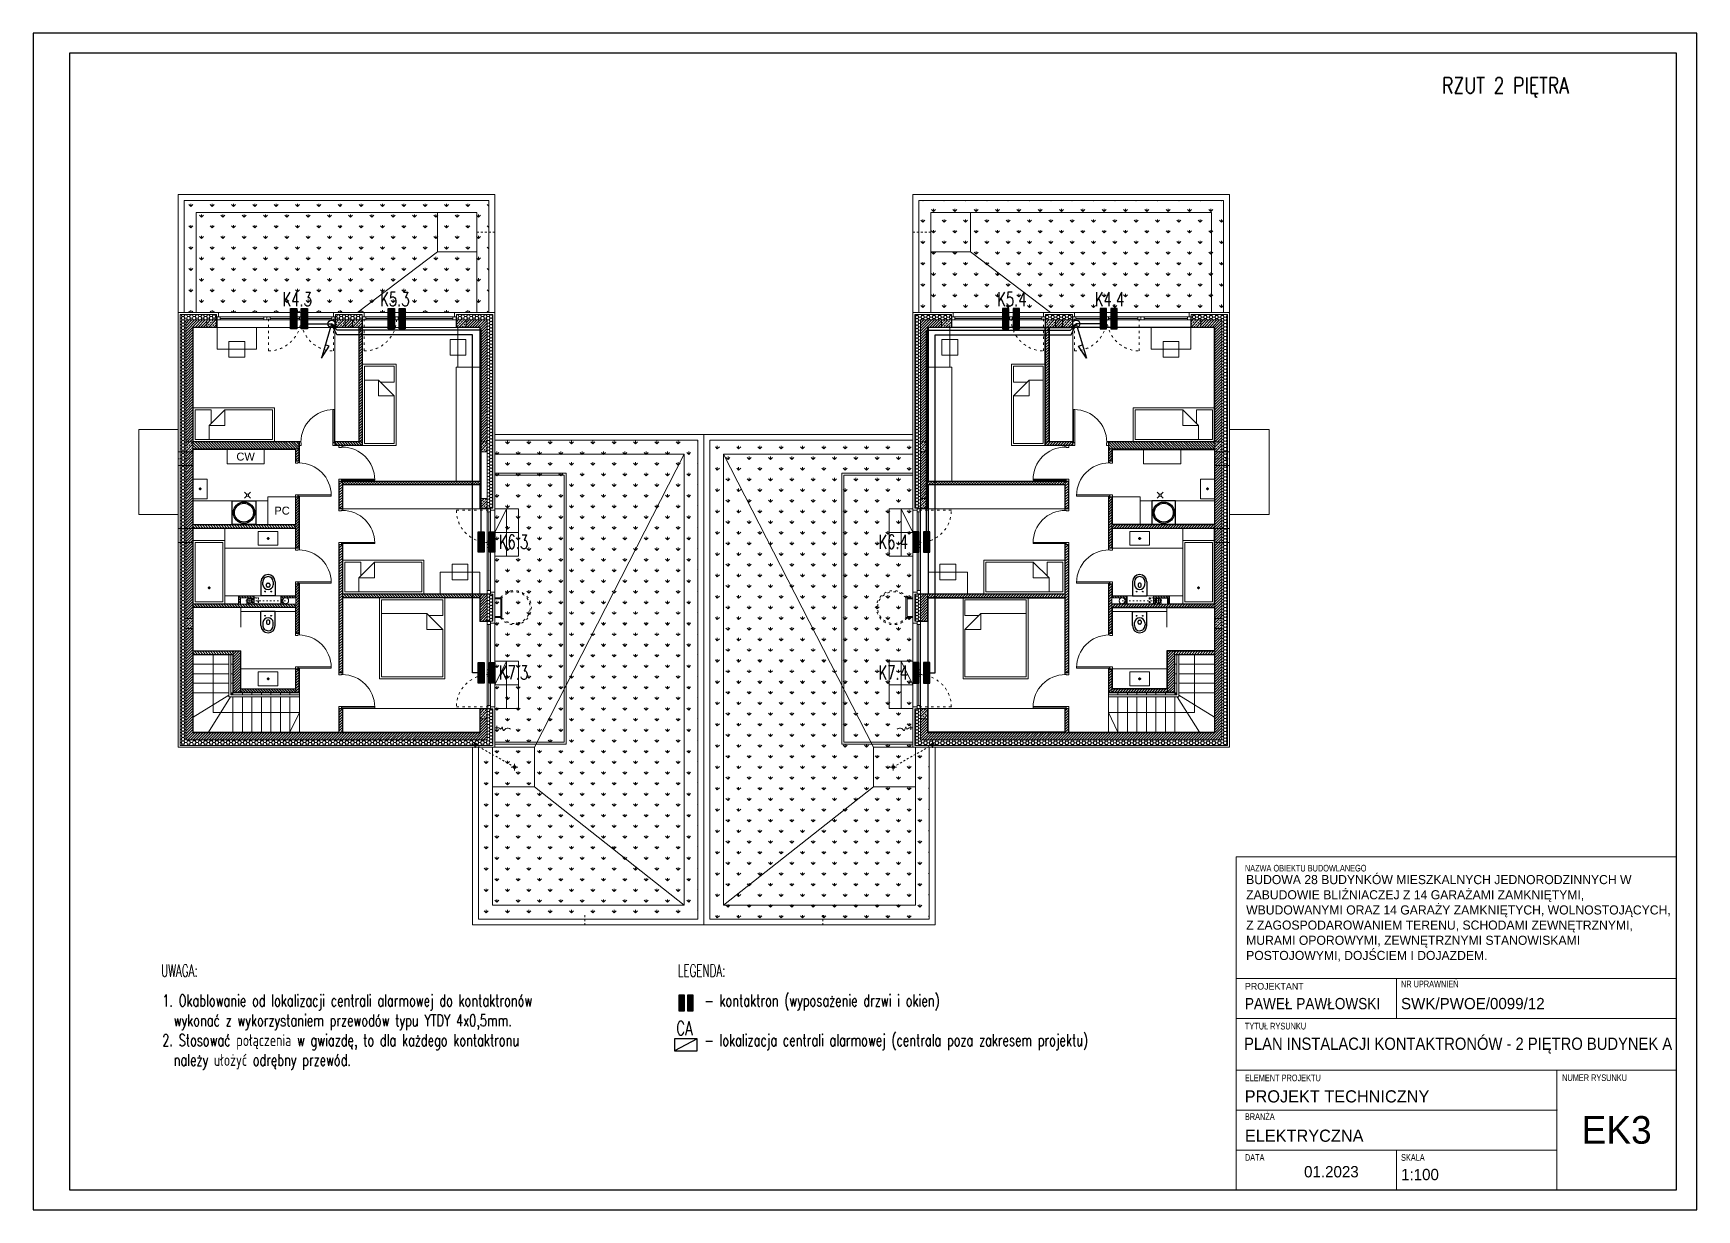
# Model space of a CAD drawing. Header units: millimetres. Extents: x 1780 to 154263, y -7240 to 17216.
# Drawn here: x 101742 to 105947, y 2310 to 5283 of the extents above; entities that cross this region are included whole.
import ezdxf

# ---------------------------------------------------------------- set-up
doc = ezdxf.new("R2010")
doc.units = ezdxf.units.MM
doc.linetypes.add('0.5_0.5', pattern=[1, 0.5, -0.5])
doc.linetypes.add('ACAD_ISO03W100', pattern=[30, 12, -18])
for name, color, linetype, lineweight in [('2d_SX_aranżacja drukowana', 200, 'Continuous', 5), ('2d_SX_aranżacja niedrukowana', 191, 'Continuous', 5), ('2d_SX_gruba przekroje', 90, 'Continuous', 20), ('2d_SX_instalacje', 200, 'Continuous', 9), ('2d_SX_instalacje - kanalizacja opadowa', 130, 'Continuous', 5), ('2d_SX_instalacje szkic - kanalizacja sanitarna', 44, 'Continuous', 5), ('2d_SX_instalacje szkic - wentylacja nawiew', 170, 'Continuous', 5), ('2d_SX_instalacje szkic - wentylacja wywiew', 14, 'Continuous', 5), ('2d_SX_instalacje szkic - woda', 140, 'Continuous', 5), ('2d_SX_oznaczenia', 40, 'Continuous', 0), ('2d_SX_przebicia', 96, 'Continuous', 13), ('2d_SX_stolarka drzwiowa', 211, 'Continuous', 5), ('2d_SX_stolarka okienna', 5, 'Continuous', 5), ('2d_SX_stolarka okznaczenia', 251, 'Continuous', 5), ('2d_SX_szraf', 251, 'Continuous', 0), ('2d_SX_warstwy', 181, 'Continuous', 9), ('2d_SX_widok', 10, 'Continuous', 9)]:
    doc.layers.add(name, color=color, linetype=linetype, lineweight=lineweight)
doc.layers.add('2d_SX_powierzchnia', color=251, linetype='Continuous', plot=False)
doc.layers.add('2d_SX_rewizja 18 września', color=210, linetype='Continuous')
doc.layers.add('60 instalacje elektryka', color=10, linetype='Continuous')
doc.styles.add('OPIS', font='simplex.shx', dxfattribs={"width": 0.7, "height": 4})
doc.styles.add('ROMANS', font='romans.shx', dxfattribs={"height": 0.2})
doc.styles.add('superhelix', font='bahnschrift.ttf')
pattern_1 = [(45, (8770.9214, -14573.4844), (-3.36759605, 3.36759605), [])]

msp = doc.modelspace()

# ---------------------------------------------------------------- texts
at = {"layer": '60 instalacje elektryka', "insert": (105303, 5171.1), "char_height": 40, "width": 371.81, "attachment_point": 1, "rotation": 360, "style": 'ROMANS'}
msp.add_mtext('{\\W0.8;RZUT 2 PIĘTRA}', dxfattribs=at)
at = {"layer": '60 instalacje elektryka', "lineweight": 30, "char_height": 35, "style": 'OPIS'}
for s, insert, width, attachment_point in [('\\pxql;K4.3', (102372, 4628.2), 77.143, 1), ('\\pxql;K5.3', (102618.8, 4628.2), 77.143, 1), ('\\pxql;K5.4', (104255.5, 4628.2), 77.143, 3), ('\\pxql;K4.4', (104502.4, 4628.2), 77.143, 3), ('\\pxql;K6.3', (102918.8, 4015.1), 77.143, 1), ('\\pxql;K6.4', (103955.6, 4015.1), 77.143, 3), ('\\pxql;K7.3', (102918.8, 3684.7), 77.143, 1), ('\\pxql;K7.4', (103955.6, 3684.7), 77.143, 3), ('\\pxql;CA', (103367.5, 2785.9), 50.167, 1)]:
    msp.add_mtext(s, dxfattribs=dict(at, insert=insert, width=width, attachment_point=attachment_point))
at = {"layer": '60 instalacje elektryka', "lineweight": 20, "ltscale": 20, "style": 'superhelix'}
for s, insert, char_height, width, attachment_point in [('{\\W0.8;NAZWA OBIEKTU BUDOWLANEGO}', (104804.7, 3181.3), 16.8, 327.68, 1), ('BUDOWA 28 BUDYNKÓW MIESZKALNYCH JEDNORODZINNYCH W ZABUDOWIE BLIŹNIACZEJ Z 14 GARAŻAMI ZAMKNIĘTYMI, WBUDOWANYMI ORAZ 14 GARAŻY ZAMKNIĘTYCH, WOLNOSTOJĄCYCH, Z ZAGOSPODAROWANIEM TERENU, SCHODAMI ZEWNĘTRZNYMI, MURAMI OPOROWYMI, ZEWNĘTRZNYMI STANOWISKAMI POSTOJOWYMI, DOJŚCIEM I DOJAZDEM.', (104807.9, 3155.5), 23, 1081.986, 1), ('PROJEKTANT', (104804.7, 2882.8), 16.8, 141.39, 1), ('{\\W0.8;NR UPRAWNIEŃ}', (105199.3, 2888.5), 16.8, 155.52, 1), ('{\\W0.9;PAWEŁ PAWŁOWSKI}', (104804.7, 2844.9), 28.56, 349.244, 1), ('SWK/PWOE/0099/12', (105199.3, 2844.9), 28.56, 362.304, 1), ('{\\W0.8;TYTUŁ RYSUNKU}', (104804.7, 2782), 16.8, 167.68, 1), ('\\pxsm0.9;{\\W0.9;PLAN INSTALACJI KONTAKTRONÓW - 2 PIĘTRO BUDYNEK A}', (104802.6, 2744.7), 31, 1093.273, 1), ('{\\W0.8;ELEMENT PROJEKTU  }', (104804.7, 2651.2), 16.8, 1146.337, 1), ('{\\W0.8;NUMER RYSUNKU}', (105606.6, 2651.7), 16.8, 176, 1), ('PROJEKT TECHNICZNY', (104804.1, 2611.5), 30.8, 571.539, 1), ('{\\W0.8;BRANŻA } ', (104804.7, 2553.3), 16.8, 1146.337, 1), ('\\pxqc;EK3', (105744.4, 2510.9), 70, 122.667, 5), ('ELEKTRYCZNA', (104804.7, 2512.1), 30.8, 302.441, 1), ('{\\W0.8;DATA}', (104804.7, 2450.1), 16.8, 53.12, 1), ('{\\W0.8;SKALA}', (105199.3, 2450.1), 16.8, 65.28, 1), ('01.2023', (104954.3, 2420), 28.56, 137.088, 1), ('1:100', (105199.5, 2412.9), 28.56, 94.656, 1)]:
    msp.add_mtext(s, dxfattribs=dict(at, insert=insert, char_height=char_height, width=width, attachment_point=attachment_point))
at = {"layer": '60 instalacje elektryka', "color": 7, "lineweight": -3, "attachment_point": 1, "style": 'OPIS'}
for s, insert, char_height, width in [('{\\W0.6;\\C256;UWAGA:}', (102065.3, 2929.8), 31.788, 158.699), ('{\\W0.6;\\C256;LEGENDA:}', (103371.5, 2929.8), 31.788, 158.699), ('\\pxsm1;{\\C256;1. Okablowanie od lokalizacji centrali alarmowej do kontaktronów \\P  wykonać z wykorzystaniem przewodów typu YTDY 4x0,5mm.\\P2. Stosować połączenia w gwiazdę, to dla każdego kontaktronu \\P  należy ułożyć odrębny przewód.}', (102068.2, 2853.2), 30, 1106.795), ('\\pxsm1;{\\C256;- kontaktron (wyposażenie drzwi i okien)\\P\\P- lokalizacja centrali alarmowej (centrala poza zakresem projektu) }', (103438.8, 2853.2), 30, 1106.795)]:
    msp.add_mtext(s, dxfattribs=dict(at, insert=insert, char_height=char_height, width=width))

# ---------------------------------------------------------------- blocks, each defined once
blk = doc.blocks.new('PDKLD A2')
at = {"layer": '2d_SX_szraf'}
h = blk.add_hatch(dxfattribs=at)
h.set_pattern_fill('ANSI31', color=8, scale=1.5, style=0)
h.set_pattern_definition([(45, (67527.7755, -17910.881), (-3.367596, 3.367596), [])])
h.paths.add_polyline_path([(80821, -11939.2), (80829, -11939.2), (80829, -11649.2), (80821, -11649.2)])
h = blk.add_hatch(dxfattribs=at)
h.set_pattern_fill('ANSI31', color=8, scale=1.5, angle=180, style=0)
h.set_pattern_definition([(45, (8803.4214, -14537.1416), (-3.36759605, 3.36759605), [])])
h.paths.add_polyline_path([(82564, -11939.2), (82556, -11939.2), (82556, -11649.2), (82564, -11649.2)])
h = blk.add_hatch(dxfattribs=at)
h.set_pattern_fill('ANSI31', color=8, scale=1.5, angle=90, style=0)
h.set_pattern_definition([(135, (87022.648, -25240.462), (-3.367596, -3.367596), [])])
h.paths.add_polyline_path([(80829, -11947.2), (80829, -11939.2), (80761, -11939.2), (80761, -11947.2)])
h = blk.add_hatch(dxfattribs=at)
h.set_pattern_fill('ANSI31', color=8, scale=1.5, angle=90, style=0)
h.set_pattern_definition([(45, (8770.9214, -14773.4844), (-3.36759605, 3.36759605), [])])
h.paths.add_polyline_path([(82556, -11947.2), (82556, -11939.2), (82624, -11939.2), (82624, -11947.2)])
h = blk.add_hatch(dxfattribs=at)
h.set_pattern_fill('ANSI31', color=8, scale=1.5, style=0)
h.set_pattern_definition([(45, (67367.7755, -18218.881), (-3.367596, 3.367596), [])])
h.paths.add_polyline_path([(80661, -11987.2), (80669, -11987.2), (80669, -11957.2), (80661, -11957.2)])
h = blk.add_hatch(dxfattribs=at)
h.set_pattern_fill('ANSI31', color=8, scale=1.5, angle=180, style=0)
h.set_pattern_definition([(45, (8803.4214, -14783.1416), (-3.36759605, 3.36759605), [])])
h.paths.add_polyline_path([(82724, -11987.2), (82716, -11987.2), (82716, -11957.2), (82724, -11957.2)])
h = blk.add_hatch(dxfattribs=at)
h.set_pattern_fill('ANSI31', color=8, scale=1.5, style=0)
h.set_pattern_definition([(45, (67477.7755, -18300.881), (-3.367596, 3.367596), [])])
h.paths.add_polyline_path([(80771, -12107.2), (80779, -12107.2), (80779, -12039.2), (80771, -12039.2)])
h = blk.add_hatch(dxfattribs=at)
h.set_pattern_fill('ANSI31', color=8, scale=1.5, angle=90, style=0)
h.set_pattern_definition([(135, (87040.648, -25340.462), (-3.367596, -3.367596), [])])
h.paths.add_polyline_path([(81127, -12047.2), (81127, -12039.2), (80779, -12039.2), (80779, -12047.2)])
h = blk.add_hatch(dxfattribs=at)
h.set_pattern_fill('ANSI31', color=8, scale=1.5, angle=90, style=0)
h.set_pattern_definition([(45, (8770.9214, -14493.4844), (-3.36759605, 3.36759605), [])])
h.paths.add_polyline_path([(82258, -12047.2), (82258, -12039.2), (82606, -12039.2), (82606, -12047.2)])
h = blk.add_hatch(dxfattribs=at)
h.set_pattern_fill('ANSI31', color=8, scale=1.5, angle=180, style=0)
h.set_pattern_definition([(45, (8803.4214, -14756.1416), (-3.36759605, 3.36759605), [])])
h.paths.add_polyline_path([(82614, -12107.2), (82606, -12107.2), (82606, -12039.2), (82614, -12039.2)])
h = blk.add_hatch(dxfattribs=at)
h.set_pattern_fill('ANSI31', color=8, scale=1.5, style=0)
h.set_pattern_definition([(45, (67367.7755, -18340.881), (-3.367596, 3.367596), [])])
h.paths.add_polyline_path([(80661, -12207.2), (80669, -12207.2), (80669, -12079.2), (80661, -12079.2)])
h = blk.add_hatch(dxfattribs=at)
h.set_pattern_fill('ANSI31', color=8, scale=1.5, angle=180, style=0)
h.set_pattern_definition([(45, (8803.4214, -14696.1416), (-3.36759605, 3.36759605), [])])
h.paths.add_polyline_path([(82724, -12207.2), (82716, -12207.2), (82716, -12079.2), (82724, -12079.2)])
h = blk.add_hatch(dxfattribs=at)
h.set_pattern_fill('ANSI31', color=8, scale=1.5, angle=90, style=0)
h.set_pattern_definition([(135, (86662.648, -25450.462), (-3.367596, -3.367596), [])])
h.paths.add_polyline_path([(80661, -12157.2), (80661, -12149.2), (80401, -12149.2), (80401, -12157.2)])
h = blk.add_hatch(dxfattribs=at)
h.set_pattern_fill('ANSI31', color=8, scale=1.5, angle=90, style=0)
h.set_pattern_definition(pattern_1)
h.paths.add_polyline_path([(82724, -12157.2), (82724, -12149.2), (82984, -12149.2), (82984, -12157.2)])
h = blk.add_hatch(dxfattribs=at)
h.set_pattern_fill('ANSI31', color=8, scale=1.5, style=0)
h.set_pattern_definition([(45, (67477.7755, -18460.881), (-3.367596, 3.367596), [])])
h.paths.add_polyline_path([(80771, -12522.2), (80779, -12522.2), (80779, -12199.2), (80771, -12199.2)])
h = blk.add_hatch(dxfattribs=at)
h.set_pattern_fill('ANSI31', color=8, scale=1.5, angle=180, style=0)
h.set_pattern_definition([(45, (8803.4214, -14501.1416), (-3.36759605, 3.36759605), [])])
h.paths.add_polyline_path([(82614, -12522.2), (82606, -12522.2), (82606, -12199.2), (82614, -12199.2)])
h = blk.add_hatch(dxfattribs=at)
h.set_pattern_fill('ANSI31', color=8, scale=1.5, style=0)
h.set_pattern_definition([(45, (67367.7755, -18560.881), (-3.367596, 3.367596), [])])
h.paths.add_polyline_path([(80661, -12422.2), (80669, -12422.2), (80669, -12299.2), (80661, -12299.2)])
h = blk.add_hatch(dxfattribs=at)
h.set_pattern_fill('ANSI31', color=8, scale=1.5, angle=180, style=0)
h.set_pattern_definition([(45, (8803.4214, -14701.1416), (-3.36759605, 3.36759605), [])])
h.paths.add_polyline_path([(82724, -12422.2), (82716, -12422.2), (82716, -12299.2), (82724, -12299.2)])
h = blk.add_hatch(dxfattribs=at)
h.set_pattern_fill('ANSI31', color=8, scale=1.5, angle=90, style=0)
h.set_pattern_definition([(135, (86662.648, -25650.462), (-3.367596, -3.367596), [])])
h.paths.add_polyline_path([(80661, -12357.2), (80661, -12349.2), (80401, -12349.2), (80401, -12357.2)])
h = blk.add_hatch(dxfattribs=at)
h.set_pattern_fill('ANSI31', color=8, scale=1.5, angle=90, style=0)
h.set_pattern_definition([(135, (87040.648, -25625.462), (-3.367596, -3.367596), [])])
h.paths.add_polyline_path([(81127, -12332.2), (81127, -12324.2), (80779, -12324.2), (80779, -12332.2)])
h = blk.add_hatch(dxfattribs=at)
h.set_pattern_fill('ANSI31', color=8, scale=1.5, angle=90, style=0)
h.set_pattern_definition([(45, (8770.9214, -14485.4844), (-3.36759605, 3.36759605), [])])
h.paths.add_polyline_path([(82258, -12332.2), (82258, -12324.2), (82606, -12324.2), (82606, -12332.2)])
h = blk.add_hatch(dxfattribs=at)
h.set_pattern_fill('ANSI31', color=8, scale=1.5, angle=90, style=0)
h.set_pattern_definition(pattern_1)
h.paths.add_polyline_path([(82724, -12357.2), (82724, -12349.2), (82984, -12349.2), (82984, -12357.2)])
h = blk.add_hatch(dxfattribs=at)
h.set_pattern_fill('ANSI31', color=8, scale=1.5, angle=90, style=0)
h.set_pattern_definition([(135, (86662.648, -25769.462), (-3.367596, -3.367596), [])])
h.paths.add_polyline_path([(80503, -12476.2), (80503, -12468.2), (80401, -12468.2), (80401, -12476.2)])
h = blk.add_hatch(dxfattribs=at)
h.set_pattern_fill('ANSI31', color=8, scale=1.5, angle=90, style=0)
h.set_pattern_definition([(45, (8770.9214, -14731.4844), (-3.36759605, 3.36759605), [])])
h.paths.add_polyline_path([(82882, -12476.2), (82882, -12468.2), (82984, -12468.2), (82984, -12476.2)])
h = blk.add_hatch(dxfattribs=at)
h.set_pattern_fill('ANSI31', color=8, scale=1.5, style=0)
h.set_pattern_definition([(45, (67367.7755, -18775.881), (-3.367596, 3.367596), [])])
h.paths.add_polyline_path([(80661, -12572.2), (80669, -12572.2), (80669, -12514.2), (80661, -12514.2)])
h = blk.add_hatch(dxfattribs=at)
h.set_pattern_fill('ANSI31', color=8, scale=1.5, angle=180, style=0)
h.set_pattern_definition([(45, (8803.4214, -14766.1416), (-3.36759605, 3.36759605), [])])
h.paths.add_polyline_path([(82724, -12572.2), (82716, -12572.2), (82716, -12514.2), (82724, -12514.2)])
h = blk.add_hatch(dxfattribs=at)
h.set_pattern_fill('ANSI31', color=8, scale=1.5, angle=90, style=0)
h.set_pattern_definition([(135, (86782.648, -25865.462), (-3.367596, -3.367596), [])])
h.paths.add_polyline_path([(80661, -12572.2), (80661, -12564.2), (80521, -12564.2), (80521, -12572.2)])
h = blk.add_hatch(dxfattribs=at)
h.set_pattern_fill('ANSI31', color=8, scale=1.5, angle=90, style=0)
h.set_pattern_definition([(45, (8770.9214, -14693.4844), (-3.36759605, 3.36759605), [])])
h.paths.add_polyline_path([(82724, -12572.2), (82724, -12564.2), (82864, -12564.2), (82864, -12572.2)])
h = blk.add_hatch(dxfattribs=at)
h.set_pattern_fill('ANSI31', color=8, scale=1.5, style=0)
h.set_pattern_definition([(45, (67477.7755, -18875.881), (-3.367596, 3.367596), [])])
h.paths.add_polyline_path([(80771, -12674.2), (80779, -12674.2), (80779, -12614.2), (80771, -12614.2)])
h = blk.add_hatch(dxfattribs=at)
h.set_pattern_fill('ANSI31', color=8, scale=1.5, angle=180, style=0)
h.set_pattern_definition([(45, (8803.4214, -14764.1416), (-3.36759605, 3.36759605), [])])
h.paths.add_polyline_path([(82614, -12674.2), (82606, -12674.2), (82606, -12614.2), (82614, -12614.2)])
at = {"color": 8, "ltscale": 5}
for p, q in [((80573, -12292.7), (80573, -12328.2)), ((80578, -12300.7), (80577.4, -12294.2)), ((80584.2, -12317.7), (80582.3, -12317.7)), ((80583.3, -12316.8), (80583.3, -12318.7)), ((80587, -12304.2), (80587, -12299.2)), ((80589.5, -12296.7), (80592.5, -12296.7)), ((80592.5, -12306.7), (80589.5, -12306.7)), ((80595, -12299.2), (80595, -12304.2)), ((80599.7, -12317.7), (80597.8, -12317.7)), ((80598.8, -12316.8), (80598.8, -12318.7)), ((80604, -12292.7), (80604, -12300.7)), ((80609, -12292.7), (80609, -12328.2)), ((82776, -12292.7), (82776, -12328.2)), ((82781, -12292.7), (82781, -12300.7)), ((82785.3, -12317.7), (82787.2, -12317.7)), ((82786.3, -12316.8), (82786.3, -12318.7)), ((82790, -12299.2), (82790, -12304.2)), ((82795.5, -12296.7), (82792.5, -12296.7)), ((82792.5, -12306.7), (82795.5, -12306.7)), ((82798, -12304.2), (82798, -12299.2)), ((82800.8, -12317.7), (82802.7, -12317.7)), ((82801.8, -12316.8), (82801.8, -12318.7)), ((82807, -12300.7), (82807.6, -12294.2)), ((82812, -12292.7), (82812, -12328.2)), ((80573, -12403.7), (80573, -12368.2)), ((80578, -12395.7), (80577.4, -12402.3)), ((80584.2, -12378.7), (80582.3, -12378.7)), ((80583.3, -12379.7), (80583.3, -12377.8)), ((80587, -12392.2), (80587, -12397.2)), ((80592.5, -12389.7), (80589.5, -12389.7)), ((80589.5, -12399.7), (80592.5, -12399.7)), ((80595, -12397.2), (80595, -12392.2)), ((80599.7, -12378.7), (80597.8, -12378.7)), ((80598.8, -12379.7), (80598.8, -12377.8)), ((80604, -12403.7), (80604, -12395.7)), ((80609, -12403.7), (80609, -12368.2)), ((82776, -12403.7), (82776, -12368.2)), ((82781, -12403.7), (82781, -12395.7)), ((82785.3, -12378.7), (82787.2, -12378.7)), ((82786.3, -12379.7), (82786.3, -12377.8)), ((82790, -12397.2), (82790, -12392.2)), ((82792.5, -12389.7), (82795.5, -12389.7)), ((82795.5, -12399.7), (82792.5, -12399.7)), ((82798, -12392.2), (82798, -12397.2)), ((82800.8, -12378.7), (82802.7, -12378.7)), ((82801.8, -12379.7), (82801.8, -12377.8)), ((82807, -12395.7), (82807.6, -12402.3)), ((82812, -12403.7), (82812, -12368.2))]:
    blk.add_line(p, q, dxfattribs=at)
at = {"color": 8}
for points in [[(80500, -12148.2), (80500, -12088.2), (80560, -12088.2), (80560, -12148.2), (80500, -12148.2)], [(82885, -12148.2), (82885, -12088.2), (82825, -12088.2), (82825, -12148.2), (82885, -12148.2)]]:
    blk.add_lwpolyline(points, close=True, dxfattribs=at)
at = {"color": 8, "ltscale": 5}
for points in [[(80609, -12328.2), (80573, -12328.2)], [(82776, -12328.2), (82812, -12328.2)], [(80609, -12368.2), (80573, -12368.2)], [(82776, -12368.2), (82812, -12368.2)]]:
    blk.add_lwpolyline(points, dxfattribs=at)
at = {"color": 8}
for centre, radius in [((80530, -12118.2), 27), ((80530, -12118.2), 24), ((82855, -12118.2), 27), ((82855, -12118.2), 24)]:
    blk.add_circle(centre, radius, dxfattribs=at)
at = {"color": 8, "ltscale": 5}
for centre in [(80583.3, -12317.7), (80598.8, -12317.7), (82786.3, -12317.7), (82801.8, -12317.7), (80583.3, -12378.7), (80598.8, -12378.7), (82786.3, -12378.7), (82801.8, -12378.7)]:
    blk.add_circle(centre, 0.75, dxfattribs=at)
for centre, radius, start, end in [((80591, -12292.7), 18, 90, 180), ((80591, -12292.7), 18, 0, 90), ((82794, -12292.7), 18, 90, 180), ((82794, -12292.7), 18, 0, 90), ((80591.4, -12293.7), 14, 90.8976, 181.7357), ((80591, -12299.7), 13, 184.5812, 355.4188), ((80589.5, -12299.2), 2.5, 90, 180), ((80589.5, -12304.2), 2.5, 180, 270), ((80591, -12292.7), 13, 0, 89.0685), ((80592.5, -12299.2), 2.5, 0, 90), ((80592.5, -12304.2), 2.5, 270, 0), ((82794, -12292.7), 13, 90.9315, 180), ((82794, -12299.7), 13, 184.5812, 355.4188), ((82792.5, -12299.2), 2.5, 90, 180), ((82792.5, -12304.2), 2.5, 180, 270), ((82793.6, -12293.7), 14, 358.2643, 89.1024), ((82795.5, -12299.2), 2.5, 0, 90), ((82795.5, -12304.2), 2.5, 270, 0), ((80591.4, -12402.7), 14, 178.2643, 269.1024), ((80591, -12396.8), 13, 4.5812, 175.4188), ((80589.5, -12392.2), 2.5, 90, 180), ((80589.5, -12397.2), 2.5, 180, 270), ((80592.5, -12392.2), 2.5, 0, 90), ((80592.5, -12397.2), 2.5, 270, 0), ((82794, -12396.8), 13, 4.5812, 175.4188), ((82792.5, -12392.2), 2.5, 90, 180), ((82792.5, -12397.2), 2.5, 180, 270), ((82793.6, -12402.7), 14, 270.8976, 1.7357), ((82795.5, -12392.2), 2.5, 0, 90), ((82795.5, -12397.2), 2.5, 270, 0), ((80591, -12403.7), 18, 180, 270), ((80591, -12403.7), 18, 270, 0), ((80591, -12403.7), 13, 270.9315, 0), ((82794, -12403.7), 18, 180, 270), ((82794, -12403.7), 13, 180, 269.0685), ((82794, -12403.7), 18, 270, 0)]:
    blk.add_arc(centre, radius, start, end, dxfattribs=at)
at = {"layer": '2d_SX_aranżacja drukowana', "color": 8, "ltscale": 5}
for p, q in [((80402, -12038.2), (80402, -11958.2)), ((80402, -11958.2), (80462, -11958.2)), ((80487.3, -11958.2), (80581, -11958.2)), ((80487.3, -11994.7), (80487.3, -11958.2)), ((80581, -11958.2), (80581, -11994.7)), ((82804, -11958.2), (82804, -11994.7)), ((82897.7, -11994.7), (82897.7, -11958.2)), ((82983, -11958.2), (82923, -11958.2)), ((82983, -12038.2), (82983, -11958.2)), ((80581, -11994.7), (80487.3, -11994.7)), ((82804, -11994.7), (82897.7, -11994.7)), ((80590, -12148.3), (80590, -12078.3)), ((80590, -12078.3), (80660, -12078.3)), ((80660, -12078.3), (80660, -12148.3)), ((80660, -12078.3), (80660, -12148.3)), ((82725, -12078.3), (82725, -12148.3)), ((82795, -12078.3), (82725, -12078.3)), ((82795, -12148.3), (82795, -12078.3)), ((80660, -12148.3), (80590, -12148.3)), ((80660, -12148.3), (80590, -12148.3)), ((82725, -12148.3), (82795, -12148.3)), ((80482, -12158.2), (80482, -12208.2)), ((80660, -12158.2), (80482, -12158.2)), ((80660, -12208.2), (80660, -12158.2)), ((82725, -12208.2), (82725, -12158.2)), ((82725, -12158.2), (82903, -12158.2)), ((82903, -12158.2), (82903, -12208.2)), ((80482, -12208.2), (80660, -12208.2)), ((82903, -12208.2), (82725, -12208.2)), ((80622.9, -12328.2), (80482, -12328.2)), ((80522, -12407.2), (80522, -12358.2)), ((80660, -12358.2), (80660, -12368.2)), ((82725, -12358.2), (82725, -12368.2)), ((82762.1, -12328.2), (82903, -12328.2)), ((82863, -12407.2), (82863, -12358.2)), ((80660, -12368.2), (80522, -12368.2)), ((82725, -12368.2), (82863, -12368.2)), ((80522, -12563.2), (80522, -12513.2)), ((80522, -12513.2), (80660, -12513.2)), ((80660, -12513.2), (80660, -12563.2)), ((82863, -12513.2), (82725, -12513.2)), ((82725, -12513.2), (82725, -12563.2)), ((82863, -12563.2), (82863, -12513.2)), ((80660, -12563.2), (80522, -12563.2)), ((82725, -12563.2), (82863, -12563.2))]:
    blk.add_line(p, q, dxfattribs=at)
at = {"layer": '2d_SX_aranżacja drukowana', "color": 8}
for p, q in [((80482, -12158.2), (80402, -12158.2)), ((80402, -12158.2), (80402, -12188.2)), ((80402, -12188.2), (80482, -12188.2)), ((80482, -12188.2), (80482, -12158.2)), ((82903, -12188.2), (82903, -12158.2)), ((82903, -12158.2), (82983, -12158.2)), ((82983, -12188.2), (82903, -12188.2)), ((82983, -12158.2), (82983, -12188.2))]:
    blk.add_line(p, q, dxfattribs=at)
at = {"layer": '2d_SX_aranżacja drukowana', "color": 8, "ltscale": 5}
for points in [[(80437, -12083.2), (80402, -12083.2), (80402, -12033.2), (80437, -12033.2)], [(82948, -12083.2), (82983, -12083.2), (82983, -12033.2), (82948, -12033.2)], [(80566, -12165.7), (80566, -12200.7), (80616, -12200.7), (80616, -12165.7)], [(82819, -12165.7), (82819, -12200.7), (82769, -12200.7), (82769, -12165.7)], [(80566, -12520.7), (80566, -12555.7), (80616, -12555.7), (80616, -12520.7)], [(82819, -12520.7), (82819, -12555.7), (82769, -12555.7), (82769, -12520.7)]]:
    blk.add_lwpolyline(points, close=True, dxfattribs=at)
for points in [[(80416, -12058.2), (80423, -12058.2)], [(80419.5, -12054.7), (80419.5, -12061.7)], [(82969, -12058.2), (82962, -12058.2)], [(82965.5, -12054.7), (82965.5, -12061.7)], [(80594.5, -12183.2), (80587.5, -12183.2)], [(80591, -12186.7), (80591, -12179.7)], [(82790.5, -12183.2), (82797.5, -12183.2)], [(82794, -12186.7), (82794, -12179.7)], [(80594.5, -12538.2), (80587.5, -12538.2)], [(80591, -12541.7), (80591, -12534.7)], [(82790.5, -12538.2), (82797.5, -12538.2)], [(82794, -12541.7), (82794, -12534.7)]]:
    blk.add_lwpolyline(points, dxfattribs=at)
at = {"layer": '2d_SX_aranżacja drukowana', "color": 8}
for points in [[(80482, -12348.2), (80402, -12348.2), (80402, -12188.2), (80482, -12188.2)], [(80477, -12343.2), (80407, -12343.2), (80407, -12193.2), (80477, -12193.2)], [(82903, -12348.2), (82983, -12348.2), (82983, -12188.2), (82903, -12188.2)], [(82908, -12343.2), (82978, -12343.2), (82978, -12193.2), (82908, -12193.2)]]:
    blk.add_lwpolyline(points, close=True, dxfattribs=at)
for points in [[(80438.5, -12308.2), (80445.5, -12308.2)], [(80442, -12304.7), (80442, -12311.7)], [(82946.5, -12308.2), (82939.5, -12308.2)], [(82943, -12304.7), (82943, -12311.7)]]:
    blk.add_lwpolyline(points, dxfattribs=at)
at = {"layer": '2d_SX_aranżacja drukowana', "color": 8, "ltscale": 5}
for centre in [(80419.5, -12058.2), (82965.5, -12058.2), (80591, -12183.2), (82794, -12183.2), (80591, -12538.2), (82794, -12538.2)]:
    blk.add_circle(centre, 2.5, dxfattribs=at)
at = {"layer": '2d_SX_aranżacja drukowana', "color": 8}
for centre in [(80442, -12308.2), (82943, -12308.2)]:
    blk.add_circle(centre, 2.5, dxfattribs=at)
at = {"layer": '2d_SX_aranżacja niedrukowana', "color": 8}
for p, q in [((80760, -11938.2), (80760, -11650.2)), ((80760, -11650.2), (80820, -11650.2)), ((80820, -11650.2), (80820, -11938.2)), ((82625, -11650.2), (82565, -11650.2)), ((82565, -11650.2), (82565, -11938.2)), ((82625, -11938.2), (82625, -11650.2)), ((81066, -11750.2), (81126, -11750.2)), ((81066, -12038.2), (81066, -11750.2)), ((81126, -11750.2), (81126, -12038.2)), ((82319, -11750.2), (82259, -11750.2)), ((82259, -11750.2), (82259, -12038.2)), ((82319, -12038.2), (82319, -11750.2)), ((80820, -11938.2), (80760, -11938.2)), ((82565, -11938.2), (82625, -11938.2)), ((80780, -12108.2), (80780, -12048.2)), ((80780, -12048.2), (81126, -12048.2)), ((81126, -12038.2), (81066, -12038.2)), ((81126, -12048.2), (81126, -12108.2)), ((82259, -12038.2), (82319, -12038.2)), ((82605, -12048.2), (82259, -12048.2)), ((82259, -12048.2), (82259, -12108.2)), ((82605, -12108.2), (82605, -12048.2)), ((80402, -12088.2), (80402, -12088.2)), ((80402, -12088.2), (80402, -12088.2)), ((80402, -12088.2), (80402, -12088.2)), ((80590, -12088.2), (80402, -12088.2)), ((80590, -12088.2), (80590, -12088.2)), ((81126, -12108.2), (80780, -12108.2)), ((82259, -12108.2), (82605, -12108.2)), ((82795, -12088.2), (82795, -12088.2)), ((82795, -12088.2), (82983, -12088.2)), ((82983, -12088.2), (82983, -12088.2)), ((82983, -12088.2), (82983, -12088.2)), ((82983, -12088.2), (82983, -12088.2)), ((80780, -12673.2), (80780, -12613.2)), ((80780, -12613.2), (81126, -12613.2)), ((82605, -12613.2), (82259, -12613.2)), ((82605, -12673.2), (82605, -12613.2))]:
    blk.add_line(p, q, dxfattribs=at)
at = {"layer": '2d_SX_aranżacja niedrukowana'}
blk.add_line((80402, -12088.2), (80402, -12088.2), dxfattribs=at)
blk.add_line((80402, -12088.2), (80402, -12088.2), dxfattribs=at)
blk.add_line((80402, -12088.2), (80402, -12088.2), dxfattribs=at)
at = {"layer": '2d_SX_aranżacja niedrukowana', "color": 8}
for points in [[(80562, -11650.2), (80562, -11705.2), (80462, -11705.2), (80462, -11650.2)], [(80492, -11725.2), (80492, -11685.2), (80532, -11685.2), (80532, -11725.2)], [(81051, -11680.2), (81091, -11680.2), (81091, -11720.2), (81051, -11720.2)], [(81126, -11750.2), (81071, -11750.2), (81071, -11650.2), (81126, -11650.2)], [(82259, -11750.2), (82314, -11750.2), (82314, -11650.2), (82259, -11650.2)], [(82334, -11680.2), (82294, -11680.2), (82294, -11720.2), (82334, -11720.2)], [(82823, -11650.2), (82823, -11705.2), (82923, -11705.2), (82923, -11650.2)], [(82893, -11725.2), (82893, -11685.2), (82853, -11685.2), (82853, -11725.2)], [(80830, -11948.2), (80915, -11948.2), (80915, -11743.2), (80830, -11743.2)], [(82555, -11948.2), (82470, -11948.2), (82470, -11743.2), (82555, -11743.2)], [(80607, -11938.2), (80607, -11853.2), (80402, -11853.2), (80402, -11938.2)], [(82778, -11938.2), (82778, -11853.2), (82983, -11853.2), (82983, -11938.2)], [(80985, -12323.2), (80985, -12238.2), (80780, -12238.2), (80780, -12323.2)], [(81026, -12323.2), (81026, -12268.2), (81126, -12268.2), (81126, -12323.2)], [(81096, -12248.2), (81096, -12288.2), (81056, -12288.2), (81056, -12248.2)], [(82359, -12323.2), (82359, -12268.2), (82259, -12268.2), (82259, -12323.2)], [(82289, -12248.2), (82289, -12288.2), (82329, -12288.2), (82329, -12248.2)], [(82400, -12323.2), (82400, -12238.2), (82605, -12238.2), (82605, -12323.2)], [(80872.5, -12538.2), (81037.5, -12538.2), (81037.5, -12333.2), (80872.5, -12333.2)], [(82512.5, -12538.2), (82347.5, -12538.2), (82347.5, -12333.2), (82512.5, -12333.2)]]:
    blk.add_lwpolyline(points, close=True, dxfattribs=at)
for points in [[(80875, -11788.2), (80910, -11788.2), (80910, -11748.2), (80835, -11748.2), (80835, -11783.2)], [(82510, -11788.2), (82475, -11788.2), (82475, -11748.2), (82550, -11748.2), (82550, -11783.2)], [(80835, -11783.2), (80835, -11943.2), (80910, -11943.2), (80910, -11823.2)], [(80870, -11783.2), (80835, -11783.2)], [(80910, -11823.2), (80870, -11783.2)], [(80910, -11823.2), (80870, -11823.2), (80870, -11783.2)], [(82550, -11783.2), (82550, -11943.2), (82475, -11943.2), (82475, -11823.2)], [(82475, -11823.2), (82515, -11783.2)], [(82475, -11823.2), (82515, -11823.2), (82515, -11783.2)], [(82515, -11783.2), (82550, -11783.2)], [(80447, -11893.2), (80447, -11858.2), (80407, -11858.2), (80407, -11933.2), (80442, -11933.2)], [(80442, -11933.2), (80602, -11933.2), (80602, -11858.2), (80482, -11858.2)], [(80482, -11858.2), (80442, -11898.2)], [(80482, -11858.2), (80482, -11898.2), (80442, -11898.2)], [(80442, -11898.2), (80442, -11933.2)], [(82943, -11933.2), (82783, -11933.2), (82783, -11858.2), (82903, -11858.2)], [(82903, -11858.2), (82943, -11898.2)], [(82903, -11858.2), (82903, -11898.2), (82943, -11898.2)], [(82938, -11893.2), (82938, -11858.2), (82978, -11858.2), (82978, -11933.2), (82943, -11933.2)], [(82943, -11898.2), (82943, -11933.2)], [(80825, -12278.2), (80825, -12243.2), (80785, -12243.2), (80785, -12318.2), (80820, -12318.2)], [(80820, -12318.2), (80980, -12318.2), (80980, -12243.2), (80860, -12243.2)], [(80860, -12243.2), (80820, -12283.2)], [(80860, -12243.2), (80860, -12283.2), (80820, -12283.2)], [(82565, -12318.2), (82405, -12318.2), (82405, -12243.2), (82525, -12243.2)], [(82525, -12243.2), (82565, -12283.2)], [(82525, -12243.2), (82525, -12283.2), (82565, -12283.2)], [(82560, -12278.2), (82560, -12243.2), (82600, -12243.2), (82600, -12318.2), (82565, -12318.2)], [(80820, -12283.2), (80820, -12318.2)], [(82565, -12283.2), (82565, -12318.2)], [(80997.5, -12378.2), (81032.5, -12378.2), (81032.5, -12338.2), (80877.5, -12338.2), (80877.5, -12373.2)], [(82387.5, -12378.2), (82352.5, -12378.2), (82352.5, -12338.2), (82507.5, -12338.2), (82507.5, -12373.2)], [(80877.5, -12373.2), (80877.5, -12533.2), (81032.5, -12533.2), (81032.5, -12413.2)], [(80992.5, -12373.2), (80877.5, -12373.2)], [(81032.5, -12413.2), (80992.5, -12373.2)], [(81032.5, -12413.2), (80992.5, -12413.2), (80992.5, -12373.2)], [(82507.5, -12373.2), (82507.5, -12533.2), (82352.5, -12533.2), (82352.5, -12413.2)], [(82352.5, -12413.2), (82392.5, -12373.2)], [(82352.5, -12413.2), (82392.5, -12413.2), (82392.5, -12373.2)], [(82392.5, -12373.2), (82507.5, -12373.2)]]:
    blk.add_lwpolyline(points, dxfattribs=at)
at = {"layer": '2d_SX_gruba przekroje', "color": 8}
for p, q in [((80462, -11612.2), (80364, -11612.2)), ((80364, -11612.2), (80364, -12711.2)), ((80462, -11612.2), (80466, -11612.2)), ((80466, -11623.2), (80462, -11623.2)), ((80462, -11650.2), (80462, -11623.2)), ((80466, -11612.2), (80466, -11623.2)), ((80760, -11612.2), (80756, -11612.2)), ((80756, -11612.2), (80756, -11623.2)), ((80756, -11623.2), (80760, -11623.2)), ((80830, -11612.2), (80760, -11612.2)), ((80760, -11623.2), (80760, -11650.2)), ((80830, -11612.2), (80834, -11612.2)), ((80834, -11623.2), (80830, -11623.2)), ((80830, -11650.2), (80830, -11623.2)), ((80834, -11612.2), (80834, -11623.2)), ((81066, -11612.2), (81062, -11612.2)), ((81062, -11612.2), (81062, -11623.2)), ((81062, -11623.2), (81066, -11623.2)), ((81066, -11612.2), (81164, -11612.2)), ((81066, -11650.2), (81066, -11623.2)), ((81164, -11612.2), (81164, -12108.2)), ((82319, -11612.2), (82221, -11612.2)), ((82221, -11612.2), (82221, -12108.2)), ((82319, -11612.2), (82323, -11612.2)), ((82323, -11623.2), (82319, -11623.2)), ((82319, -11650.2), (82319, -11623.2)), ((82323, -11612.2), (82323, -11623.2)), ((82555, -11612.2), (82551, -11612.2)), ((82551, -11612.2), (82551, -11623.2)), ((82551, -11623.2), (82555, -11623.2)), ((82555, -11612.2), (82625, -11612.2)), ((82555, -11650.2), (82555, -11623.2)), ((82625, -11612.2), (82629, -11612.2)), ((82629, -11623.2), (82625, -11623.2)), ((82625, -11623.2), (82625, -11650.2)), ((82629, -11612.2), (82629, -11623.2)), ((82923, -11612.2), (82919, -11612.2)), ((82919, -11612.2), (82919, -11623.2)), ((82919, -11623.2), (82923, -11623.2)), ((82923, -11612.2), (83021, -11612.2)), ((82923, -11650.2), (82923, -11623.2)), ((83021, -11612.2), (83021, -12711.2)), ((80402, -11938.2), (80402, -11650.2)), ((80402, -11650.2), (80462, -11650.2)), ((80760, -11650.2), (80820, -11650.2)), ((80820, -11938.2), (80820, -11650.2)), ((80830, -11650.2), (80830, -11938.2)), ((81126, -11650.2), (81066, -11650.2)), ((81126, -12038.2), (81126, -11650.2)), ((82259, -12038.2), (82259, -11650.2)), ((82259, -11650.2), (82319, -11650.2)), ((82555, -11650.2), (82555, -11938.2)), ((82625, -11650.2), (82565, -11650.2)), ((82565, -11938.2), (82565, -11650.2)), ((82983, -11650.2), (82923, -11650.2)), ((82983, -11938.2), (82983, -11650.2)), ((80402, -11938.2), (80660, -11938.2)), ((80660, -11938.2), (80670, -11938.2)), ((80670, -11938.2), (80670, -11988.2)), ((80760, -11948.2), (80760, -11938.2)), ((80760, -11938.2), (80820, -11938.2)), ((80830, -11938.2), (80830, -11948.2)), ((82555, -11938.2), (82555, -11948.2)), ((82625, -11938.2), (82565, -11938.2)), ((82625, -11948.2), (82625, -11938.2)), ((82725, -11938.2), (82715, -11938.2)), ((82715, -11938.2), (82715, -11988.2)), ((82983, -11938.2), (82725, -11938.2)), ((80660, -11958.2), (80402, -11958.2)), ((80402, -12148.2), (80402, -11958.2)), ((80660, -11988.2), (80660, -11958.2)), ((80770, -11948.2), (80760, -11948.2)), ((80770, -11948.2), (80770, -11948.2)), ((80770, -11948.2), (80780, -11948.2)), ((80780, -11948.2), (80780, -11948.2)), ((80830, -11948.2), (80780, -11948.2)), ((82555, -11948.2), (82605, -11948.2)), ((82615, -11948.2), (82605, -11948.2)), ((82605, -11948.2), (82605, -11948.2)), ((82615, -11948.2), (82615, -11948.2)), ((82615, -11948.2), (82625, -11948.2)), ((82725, -11988.2), (82725, -11958.2)), ((82725, -11958.2), (82983, -11958.2)), ((82983, -12148.2), (82983, -11958.2)), ((80670, -11988.2), (80660, -11988.2)), ((82715, -11988.2), (82725, -11988.2)), ((80770, -12048.2), (80770, -12038.2)), ((80770, -12038.2), (81126, -12038.2)), ((80770, -12048.2), (80770, -12108.2)), ((80780, -12108.2), (80780, -12048.2)), ((81126, -12048.2), (80780, -12048.2)), ((81126, -12108.2), (81126, -12048.2)), ((82615, -12038.2), (82259, -12038.2)), ((82259, -12048.2), (82605, -12048.2)), ((82259, -12108.2), (82259, -12048.2)), ((82605, -12108.2), (82605, -12048.2)), ((82615, -12048.2), (82615, -12038.2)), ((82615, -12048.2), (82615, -12108.2)), ((80660, -12148.2), (80660, -12078.2)), ((80660, -12078.2), (80670, -12078.2)), ((80670, -12078.2), (80670, -12148.2)), ((80770, -12108.2), (80780, -12108.2)), ((81153, -12108.2), (81126, -12108.2)), ((81153, -12108.2), (81153, -12112.2)), ((81164, -12112.2), (81164, -12108.2)), ((82221, -12112.2), (82221, -12108.2)), ((82232, -12108.2), (82232, -12112.2)), ((82232, -12108.2), (82259, -12108.2)), ((82615, -12108.2), (82605, -12108.2)), ((82725, -12078.2), (82715, -12078.2)), ((82715, -12078.2), (82715, -12148.2)), ((82725, -12148.2), (82725, -12078.2)), ((80402, -12148.2), (80660, -12148.2)), ((80670, -12148.2), (80670, -12158.2)), ((81153, -12112.2), (81164, -12112.2)), ((82232, -12112.2), (82221, -12112.2)), ((82715, -12148.2), (82715, -12158.2)), ((82983, -12148.2), (82725, -12148.2)), ((80660, -12158.2), (80402, -12158.2)), ((80402, -12348.2), (80402, -12158.2)), ((80482, -12158.2), (80660, -12158.2)), ((80660, -12208.2), (80660, -12158.2)), ((80670, -12158.2), (80670, -12208.2)), ((82715, -12158.2), (82715, -12208.2)), ((82725, -12208.2), (82725, -12158.2)), ((82725, -12158.2), (82983, -12158.2)), ((82903, -12158.2), (82725, -12158.2)), ((82983, -12348.2), (82983, -12158.2)), ((80670, -12208.2), (80660, -12208.2)), ((80770, -12323.2), (80770, -12198.2)), ((80770, -12198.2), (80780, -12198.2)), ((80780, -12198.2), (80780, -12323.2)), ((82615, -12198.2), (82605, -12198.2)), ((82605, -12198.2), (82605, -12323.2)), ((82615, -12323.2), (82615, -12198.2)), ((82715, -12208.2), (82725, -12208.2)), ((80660, -12328.2), (80660, -12298.2)), ((80660, -12298.2), (80670, -12298.2)), ((80670, -12298.2), (80670, -12348.2)), ((81153, -12323.2), (81153, -12319.2)), ((81153, -12319.2), (81164, -12319.2)), ((81164, -12319.2), (81164, -12323.2)), ((82232, -12319.2), (82221, -12319.2)), ((82221, -12319.2), (82221, -12323.2)), ((82232, -12323.2), (82232, -12319.2)), ((82725, -12298.2), (82715, -12298.2)), ((82715, -12298.2), (82715, -12348.2)), ((82725, -12328.2), (82725, -12298.2)), ((80402, -12348.2), (80516, -12348.2)), ((80660, -12358.2), (80402, -12358.2)), ((80402, -12467.2), (80402, -12358.2)), ((80516, -12348.2), (80516, -12328.2)), ((80516, -12328.2), (80556, -12328.2)), ((80556, -12328.2), (80556, -12348.2)), ((80556, -12348.2), (80622.9, -12348.2)), ((80622.9, -12348.2), (80622.9, -12328.2)), ((80622.9, -12328.2), (80648.9, -12328.2)), ((80648.9, -12328.2), (80648.9, -12328.2)), ((80648.9, -12328.2), (80660, -12328.2)), ((80660, -12423.2), (80660, -12358.2)), ((80670, -12348.2), (80670, -12358.2)), ((80670, -12358.2), (80670, -12423.2)), ((80770, -12323.2), (80770, -12333.2)), ((80770, -12523.2), (80770, -12333.2)), ((81126, -12323.2), (80780, -12323.2)), ((80780, -12333.2), (81126, -12333.2)), ((80780, -12333.2), (80780, -12523.2)), ((81126, -12323.2), (81153, -12323.2)), ((81126, -12393.2), (81126, -12333.2)), ((81164, -12323.2), (81164, -12393.2)), ((82221, -12323.2), (82221, -12393.2)), ((82259, -12323.2), (82232, -12323.2)), ((82259, -12323.2), (82605, -12323.2)), ((82259, -12393.2), (82259, -12333.2)), ((82605, -12333.2), (82259, -12333.2)), ((82605, -12333.2), (82605, -12523.2)), ((82615, -12323.2), (82615, -12333.2)), ((82615, -12523.2), (82615, -12333.2)), ((82715, -12348.2), (82715, -12358.2)), ((82715, -12358.2), (82715, -12423.2)), ((82736.1, -12328.2), (82725, -12328.2)), ((82725, -12423.2), (82725, -12358.2)), ((82725, -12358.2), (82983, -12358.2)), ((82762.1, -12328.2), (82736.1, -12328.2)), ((82736.1, -12328.2), (82736.1, -12328.2)), ((82762.1, -12348.2), (82762.1, -12328.2)), ((82829, -12348.2), (82762.1, -12348.2)), ((82869, -12328.2), (82829, -12328.2)), ((82829, -12328.2), (82829, -12348.2)), ((82869, -12348.2), (82869, -12328.2)), ((82983, -12348.2), (82869, -12348.2)), ((82983, -12467.2), (82983, -12358.2)), ((81153, -12393.2), (81126, -12393.2)), ((81153, -12393.2), (81153, -12393.2)), ((81153, -12393.2), (81153, -12397.2)), ((81153, -12397.2), (81164, -12397.2)), ((81164, -12397.2), (81164, -12393.2)), ((82221, -12397.2), (82221, -12393.2)), ((82232, -12397.2), (82221, -12397.2)), ((82232, -12393.2), (82232, -12393.2)), ((82232, -12393.2), (82232, -12397.2)), ((82232, -12393.2), (82259, -12393.2)), ((80670, -12423.2), (80660, -12423.2)), ((82715, -12423.2), (82725, -12423.2)), ((80402, -12467.2), (80522, -12467.2)), ((80502, -12477.2), (80402, -12477.2)), ((80402, -12673.2), (80402, -12477.2)), ((80502, -12477.2), (80502, -12573.2)), ((80522, -12467.2), (80522, -12477.2)), ((80522, -12563.2), (80522, -12477.2)), ((82983, -12467.2), (82863, -12467.2)), ((82863, -12467.2), (82863, -12477.2)), ((82863, -12563.2), (82863, -12477.2)), ((82883, -12477.2), (82883, -12573.2)), ((82883, -12477.2), (82983, -12477.2)), ((82983, -12673.2), (82983, -12477.2)), ((80660, -12563.2), (80660, -12513.2)), ((80660, -12513.2), (80670, -12513.2)), ((80670, -12513.2), (80670, -12563.2)), ((80780, -12523.2), (80770, -12523.2)), ((82605, -12523.2), (82615, -12523.2)), ((82725, -12513.2), (82715, -12513.2)), ((82715, -12513.2), (82715, -12563.2)), ((82725, -12563.2), (82725, -12513.2)), ((80660, -12563.2), (80522, -12563.2)), ((80670, -12573.2), (80670, -12563.2)), ((82715, -12573.2), (82715, -12563.2)), ((82725, -12563.2), (82863, -12563.2)), ((80502, -12573.2), (80670, -12573.2)), ((80780, -12613.2), (80770, -12613.2)), ((80770, -12613.2), (80770, -12673.2)), ((80780, -12673.2), (80780, -12613.2)), ((81153, -12613.2), (81126, -12613.2)), ((81126, -12613.2), (81126, -12673.2)), ((81153, -12613.2), (81153, -12609.2)), ((81153, -12609.2), (81164, -12609.2)), ((81164, -12609.2), (81164, -12613.2)), ((81164, -12711.2), (81164, -12613.2)), ((82232, -12609.2), (82221, -12609.2)), ((82221, -12609.2), (82221, -12613.2)), ((82221, -12711.2), (82221, -12613.2)), ((82232, -12613.2), (82232, -12609.2)), ((82232, -12613.2), (82259, -12613.2)), ((82259, -12613.2), (82259, -12673.2)), ((82605, -12673.2), (82605, -12613.2)), ((82605, -12613.2), (82615, -12613.2)), ((82615, -12613.2), (82615, -12673.2)), ((82883, -12573.2), (82715, -12573.2)), ((80770, -12673.2), (80402, -12673.2)), ((81126, -12673.2), (80780, -12673.2)), ((82259, -12673.2), (82605, -12673.2)), ((82615, -12673.2), (82983, -12673.2)), ((80364, -12711.2), (81164, -12711.2)), ((83021, -12711.2), (82221, -12711.2))]:
    blk.add_line(p, q, dxfattribs=at)
at = {"layer": '2d_SX_instalacje', "color": 8}
for points in [[(80536.7, -12071.1), (80531.7, -12066.1)], [(80541.7, -12071.1), (80546.7, -12066.1)], [(82843.3, -12071.1), (82838.3, -12066.1)], [(82848.3, -12071.1), (82853.3, -12066.1)], [(80536.7, -12076.1), (80531.7, -12081.1)], [(80541.7, -12076.1), (80546.7, -12081.1)], [(82843.3, -12076.1), (82838.3, -12081.1)], [(82848.3, -12076.1), (82853.3, -12081.1)]]:
    blk.add_lwpolyline(points, dxfattribs=at)
for points in [[(80541.7, -12076.1), (80541.7, -12071.1), (80536.7, -12071.1), (80536.7, -12076.1)], [(82843.3, -12076.1), (82843.3, -12071.1), (82848.3, -12071.1), (82848.3, -12076.1)]]:
    blk.add_lwpolyline(points, close=True, dxfattribs=at)
at = {"layer": '2d_SX_instalacje - kanalizacja opadowa', "color": 8, "linetype": '0.5_0.5', "ltscale": 10}
for p, q in [((81164, -11409.2), (81119, -11409.2)), ((82221, -11409.2), (82266, -11409.2)), ((81214, -12761.2), (81114.8, -12704.5)), ((82171, -12761.2), (82270.3, -12704.5)), ((81392, -13160.2), (81392, -13132.2)), ((81993, -13160.2), (81993, -13132.2))]:
    blk.add_line(p, q, dxfattribs=at)
at = {"layer": '2d_SX_instalacje - kanalizacja opadowa', "color": 8}
for points in [[(81114.8, -12712.7), (81114.8, -12696.3)], [(82270.3, -12712.7), (82270.3, -12696.3)], [(81106.6, -12704.5), (81122.9, -12704.5)], [(82278.4, -12704.5), (82262.1, -12704.5)], [(81205.8, -12761.2), (81222.2, -12761.2)], [(81214, -12769.4), (81214, -12753.1)], [(82179.2, -12761.2), (82162.8, -12761.2)], [(82171, -12769.4), (82171, -12753.1)]]:
    blk.add_lwpolyline(points, dxfattribs=at)
for centre in [(81114.8, -12704.5), (82270.3, -12704.5), (81214, -12761.2), (82171, -12761.2)]:
    blk.add_circle(centre, 3.75, dxfattribs=at)
at = {"layer": '2d_SX_instalacje szkic - kanalizacja sanitarna', "color": 8}
for points in [[(80535, -12341), (80552, -12341)], [(80543.5, -12332.5), (80543.5, -12349.5)], [(82850, -12341), (82833, -12341)], [(82841.5, -12332.5), (82841.5, -12349.5)]]:
    blk.add_lwpolyline(points, dxfattribs=at)
for centre in [(80543.5, -12341), (82841.5, -12341)]:
    blk.add_circle(centre, 5.5, dxfattribs=at)
at = {"layer": '2d_SX_instalacje szkic - wentylacja nawiew', "color": 8, "linetype": 'ACAD_ISO03W100', "ltscale": 0.3}
for p, q in [((80402, -11981.7), (80364, -11981.7)), ((82983, -11981.7), (83021, -11981.7))]:
    blk.add_line(p, q, dxfattribs=at)
at = {"layer": '2d_SX_instalacje szkic - wentylacja wywiew', "color": 8, "linetype": 'ACAD_ISO03W100', "ltscale": 0.3}
for p, q in [((80635.4, -12340.7), (80558.5, -12340.7)), ((82749.6, -12340.7), (82826.5, -12340.7))]:
    blk.add_line(p, q, dxfattribs=at)
for centre in [(80558.5, -12340.7), (80635.4, -12340.7), (82749.6, -12340.7), (82826.5, -12340.7)]:
    blk.add_circle(centre, 7.5, dxfattribs=at)
at = {"layer": '2d_SX_instalacje szkic - wentylacja wywiew', "color": 8}
for centre in [(80635.4, -12340.7), (80635.4, -12340.7), (82749.6, -12340.7), (82749.6, -12340.7)]:
    blk.add_circle(centre, 7.5, dxfattribs=at)
at = {"layer": '2d_SX_instalacje szkic - woda', "color": 8}
for p, q in [((81164, -12662.2), (81174, -12662.2)), ((81169, -12657.2), (81169, -12667.2)), ((82221, -12662.2), (82211, -12662.2)), ((82216, -12657.2), (82216, -12667.2))]:
    blk.add_line(p, q, dxfattribs=at)
for points, start_tangent, end_tangent in [([(81174, -12662.2), (81178.4, -12665.3), (81182.4, -12659.8), (81185.7, -12668.5), (81192.3, -12663.9), (81204, -12664.9)], (0.999797, 0.020138), (0.973228, -0.22984)), ([(82211, -12662.2), (82206.6, -12665.3), (82202.6, -12659.8), (82199.3, -12668.5), (82192.7, -12663.9), (82181, -12664.9)], (-0.999797, 0.020138), (-0.973228, -0.22984))]:
    blk.add_spline(points, degree=3, dxfattribs=dict(at, start_tangent=start_tangent, end_tangent=end_tangent))
at = {"layer": '2d_SX_oznaczenia', "color": 8, "ltscale": 0.5}
for p, q in [((81164, -12168.2), (81194, -12108.2)), ((82221, -12168.2), (82191, -12108.2)), ((81224, -12168.2), (81164, -12168.2)), ((82161, -12168.2), (82221, -12168.2)), ((80452, -12477.2), (80452, -12623.2)), ((82933, -12477.2), (82933, -12623.2)), ((81164, -12553.2), (81194, -12493.2)), ((82221, -12553.2), (82191, -12493.2)), ((81224, -12553.2), (81164, -12553.2)), ((82161, -12553.2), (82221, -12553.2)), ((80452, -12623.2), (80502, -12623.2)), ((80502, -12623.2), (80670, -12623.2)), ((80670, -12623.2), (80646, -12673.2)), ((82883, -12623.2), (82715, -12623.2)), ((82715, -12623.2), (82739, -12673.2)), ((82933, -12623.2), (82883, -12623.2))]:
    blk.add_line(p, q, dxfattribs=at)
at = {"layer": '2d_SX_powierzchnia', "color": 8}
for p, q in [((82555, -11650.2), (82259, -11650.2)), ((82259, -11650.2), (82259, -12038.2)), ((82555, -11948.2), (82555, -11650.2)), ((82983, -11650.2), (82565, -11650.2)), ((82565, -11650.2), (82565, -11938.2)), ((82983, -11938.2), (82983, -11650.2)), ((82605, -11948.2), (82555, -11948.2)), ((82725, -11958.2), (82983, -11958.2)), ((82983, -11958.2), (82983, -12148.2)), ((82259, -12038.2), (82555, -12038.2)), ((82605, -12048.2), (82259, -12048.2)), ((82259, -12048.2), (82259, -12323.2)), ((82555, -12038.2), (82605, -12038.2)), ((82983, -12148.2), (82725, -12148.2)), ((82983, -12158.2), (82725, -12158.2)), ((82983, -12348.2), (82983, -12158.2)), ((82259, -12323.2), (82605, -12323.2)), ((82259, -12333.2), (82605, -12333.2)), ((82259, -12673.2), (82259, -12333.2)), ((82725, -12348.2), (82834, -12348.2)), ((82725, -12358.2), (82983, -12358.2)), ((82834, -12333.2), (82864, -12333.2)), ((82834, -12348.2), (82834, -12333.2)), ((82864, -12333.2), (82864, -12348.2)), ((82864, -12348.2), (82983, -12348.2)), ((82983, -12358.2), (82983, -12467.2)), ((82863, -12467.2), (82863, -12563.2)), ((82983, -12467.2), (82863, -12467.2)), ((82863, -12563.2), (82725, -12563.2)), ((82605, -12673.2), (82259, -12673.2)), ((82615, -12673.2), (82715, -12673.2))]:
    blk.add_line(p, q, dxfattribs=at)
at = {"layer": '2d_SX_przebicia', "color": 8}
for p, q in [((80402, -11964.2), (80364, -11964.2)), ((80364, -11964.2), (80364, -11999.2)), ((80402, -11999.2), (80402, -11964.2)), ((82983, -11964.2), (83021, -11964.2)), ((82983, -11999.2), (82983, -11964.2)), ((83021, -11964.2), (83021, -11999.2)), ((80364, -11999.2), (80402, -11999.2)), ((83021, -11999.2), (82983, -11999.2)), ((80402, -12158.2), (80364, -12158.2)), ((80364, -12158.2), (80364, -12193.2)), ((80364, -12193.2), (80402, -12193.2)), ((80402, -12193.2), (80402, -12158.2)), ((82983, -12158.2), (83021, -12158.2)), ((82983, -12193.2), (82983, -12158.2)), ((83021, -12193.2), (82983, -12193.2)), ((83021, -12158.2), (83021, -12193.2))]:
    blk.add_line(p, q, dxfattribs=at)
at = {"layer": '2d_SX_przebicia', "color": 8, "linetype": 'ACAD_ISO03W100', "ltscale": 0.3}
for p, q in [((80537, -12333.2), (80567, -12333.2)), ((80537, -12349.2), (80537, -12333.2)), ((80537, -12349.2), (80538.9, -12335.4)), ((80567, -12349.2), (80537, -12349.2)), ((80538.9, -12335.4), (80567, -12333.2)), ((80567, -12333.2), (80567, -12349.2)), ((82846.1, -12335.4), (82818, -12333.2)), ((82848, -12333.2), (82818, -12333.2)), ((82818, -12333.2), (82818, -12349.2)), ((82818, -12349.2), (82848, -12349.2)), ((82848, -12349.2), (82846.1, -12335.4)), ((82848, -12349.2), (82848, -12333.2))]:
    blk.add_line(p, q, dxfattribs=at)
at = {"layer": '2d_SX_przebicia', "color": 8}
for centre, radius in [((80543.5, -12341), 6.5), ((80635.4, -12340.7), 7.5), ((82749.6, -12340.7), 7.5), ((82841.5, -12341), 6.5)]:
    blk.add_circle(centre, radius, dxfattribs=at)
at = {"layer": '2d_SX_stolarka drzwiowa', "color": 8}
for points in [[(80758, -11941.2), (80758, -11857.7), (80755, -11857.7), (80755, -11941.2)], [(82627, -11941.2), (82627, -11857.7), (82630, -11857.7), (82630, -11941.2)], [(80777, -12036.2), (80860.5, -12036.2), (80860.5, -12033.2), (80777, -12033.2)], [(82608, -12036.2), (82524.5, -12036.2), (82524.5, -12033.2), (82608, -12033.2)], [(80667, -12076.2), (80750.5, -12076.2), (80750.5, -12073.2), (80667, -12073.2)], [(82718, -12076.2), (82634.5, -12076.2), (82634.5, -12073.2), (82718, -12073.2)], [(80777, -12196.2), (80860.5, -12196.2), (80860.5, -12193.2), (80777, -12193.2)], [(82608, -12196.2), (82524.5, -12196.2), (82524.5, -12193.2), (82608, -12193.2)], [(80667, -12296.2), (80750.5, -12296.2), (80750.5, -12293.2), (80667, -12293.2)], [(82718, -12296.2), (82634.5, -12296.2), (82634.5, -12293.2), (82718, -12293.2)], [(80667, -12511.2), (80750.5, -12511.2), (80750.5, -12508.2), (80667, -12508.2)], [(82718, -12511.2), (82634.5, -12511.2), (82634.5, -12508.2), (82718, -12508.2)], [(80777, -12611.2), (80860.5, -12611.2), (80860.5, -12608.2), (80777, -12608.2)], [(82608, -12611.2), (82524.5, -12611.2), (82524.5, -12608.2), (82608, -12608.2)]]:
    blk.add_lwpolyline(points, close=True, dxfattribs=at)
for points in [[(80673.5, -11938.2), (80670, -11938.2), (80670, -11948.2), (80675, -11948.2), (80675, -11941.7), (80673.5, -11941.7), (80673.5, -11938.2)], [(80755, -11941.7), (80758.5, -11941.7), (80758.5, -11938.2), (80760, -11938.2), (80760, -11948.2), (80755, -11948.2), (80755, -11941.7)], [(82630, -11941.7), (82626.5, -11941.7), (82626.5, -11938.2), (82625, -11938.2), (82625, -11948.2), (82630, -11948.2), (82630, -11941.7)], [(82711.5, -11938.2), (82715, -11938.2), (82715, -11948.2), (82710, -11948.2), (82710, -11941.7), (82711.5, -11941.7), (82711.5, -11938.2)], [(80780, -11951.7), (80780, -11948.2), (80770, -11948.2), (80770, -11953.2), (80776.5, -11953.2), (80776.5, -11951.7), (80780, -11951.7)], [(82605, -11951.7), (82605, -11948.2), (82615, -11948.2), (82615, -11953.2), (82608.5, -11953.2), (82608.5, -11951.7), (82605, -11951.7)], [(80670, -11991.7), (80670, -11988.2), (80660, -11988.2), (80660, -11993.2), (80666.5, -11993.2), (80666.5, -11991.7), (80670, -11991.7)], [(82715, -11991.7), (82715, -11988.2), (82725, -11988.2), (82725, -11993.2), (82718.5, -11993.2), (82718.5, -11991.7), (82715, -11991.7)], [(80776.5, -12033.2), (80776.5, -12036.7), (80780, -12036.7), (80780, -12038.2), (80770, -12038.2), (80770, -12033.2), (80776.5, -12033.2)], [(82608.5, -12033.2), (82608.5, -12036.7), (82605, -12036.7), (82605, -12038.2), (82615, -12038.2), (82615, -12033.2), (82608.5, -12033.2)], [(80666.5, -12073.2), (80666.5, -12076.7), (80670, -12076.7), (80670, -12078.2), (80660, -12078.2), (80660, -12073.2), (80666.5, -12073.2)], [(80780, -12111.7), (80780, -12108.2), (80770, -12108.2), (80770, -12113.2), (80776.5, -12113.2), (80776.5, -12111.7), (80780, -12111.7)], [(82605, -12111.7), (82605, -12108.2), (82615, -12108.2), (82615, -12113.2), (82608.5, -12113.2), (82608.5, -12111.7), (82605, -12111.7)], [(82718.5, -12073.2), (82718.5, -12076.7), (82715, -12076.7), (82715, -12078.2), (82725, -12078.2), (82725, -12073.2), (82718.5, -12073.2)], [(80776.5, -12193.2), (80776.5, -12196.7), (80780, -12196.7), (80780, -12198.2), (80770, -12198.2), (80770, -12193.2), (80776.5, -12193.2)], [(82608.5, -12193.2), (82608.5, -12196.7), (82605, -12196.7), (82605, -12198.2), (82615, -12198.2), (82615, -12193.2), (82608.5, -12193.2)], [(80670, -12211.7), (80670, -12208.2), (80660, -12208.2), (80660, -12213.2), (80666.5, -12213.2), (80666.5, -12211.7), (80670, -12211.7)], [(82715, -12211.7), (82715, -12208.2), (82725, -12208.2), (82725, -12213.2), (82718.5, -12213.2), (82718.5, -12211.7), (82715, -12211.7)], [(80666.5, -12293.2), (80666.5, -12296.7), (80670, -12296.7), (80670, -12298.2), (80660, -12298.2), (80660, -12293.2), (80666.5, -12293.2)], [(82718.5, -12293.2), (82718.5, -12296.7), (82715, -12296.7), (82715, -12298.2), (82725, -12298.2), (82725, -12293.2), (82718.5, -12293.2)], [(80670, -12426.7), (80670, -12423.2), (80660, -12423.2), (80660, -12428.2), (80666.5, -12428.2), (80666.5, -12426.7), (80670, -12426.7)], [(82715, -12426.7), (82715, -12423.2), (82725, -12423.2), (82725, -12428.2), (82718.5, -12428.2), (82718.5, -12426.7), (82715, -12426.7)], [(80666.5, -12508.2), (80666.5, -12511.7), (80670, -12511.7), (80670, -12513.2), (80660, -12513.2), (80660, -12508.2), (80666.5, -12508.2)], [(80780, -12526.7), (80780, -12523.2), (80770, -12523.2), (80770, -12528.2), (80776.5, -12528.2), (80776.5, -12526.7), (80780, -12526.7)], [(82605, -12526.7), (82605, -12523.2), (82615, -12523.2), (82615, -12528.2), (82608.5, -12528.2), (82608.5, -12526.7), (82605, -12526.7)], [(82718.5, -12508.2), (82718.5, -12511.7), (82715, -12511.7), (82715, -12513.2), (82725, -12513.2), (82725, -12508.2), (82718.5, -12508.2)], [(80776.5, -12608.2), (80776.5, -12611.7), (80780, -12611.7), (80780, -12613.2), (80770, -12613.2), (80770, -12608.2), (80776.5, -12608.2)], [(82608.5, -12608.2), (82608.5, -12611.7), (82605, -12611.7), (82605, -12613.2), (82615, -12613.2), (82615, -12608.2), (82608.5, -12608.2)]]:
    blk.add_lwpolyline(points, dxfattribs=at)
at = {"layer": '2d_SX_stolarka okienna', "color": 8, "linetype": 'ACAD_ISO03W100', "ltscale": 0.5}
for p, q in [((80592, -11709.2), (80592, -11627.2)), ((80756, -11709.2), (80756, -11627.2)), ((80834, -11709.2), (80834, -11627.2)), ((82551, -11709.2), (82551, -11627.2)), ((82629, -11709.2), (82629, -11627.2)), ((82793, -11709.2), (82793, -11627.2)), ((81067, -12112.2), (81149, -12112.2)), ((82318, -12112.2), (82236, -12112.2)), ((81067, -12609.2), (81149, -12609.2)), ((82318, -12609.2), (82236, -12609.2))]:
    blk.add_line(p, q, dxfattribs=at)
at = {"layer": '2d_SX_stolarka okienna', "color": 8}
for points in [[(80462, -11631.2), (80470, -11631.2), (80470, -11623.2), (80462, -11623.2), (80462, -11631.2)], [(80580, -11631.2), (80580, -11623.2), (80470, -11623.2), (80470, -11631.2)], [(80588, -11631.2), (80580, -11631.2), (80580, -11623.2), (80588, -11623.2), (80588, -11631.2)], [(80588, -11631.2), (80596, -11631.2), (80596, -11623.2), (80588, -11623.2), (80588, -11631.2)], [(80596, -11631.2), (80596, -11623.2), (80670, -11623.2), (80670, -11631.2)], [(80678, -11631.2), (80670, -11631.2), (80670, -11623.2), (80678, -11623.2), (80678, -11631.2)], [(80670, -11631.2), (80678, -11631.2), (80678, -11623.2), (80670, -11623.2), (80670, -11631.2)], [(80752, -11631.2), (80752, -11623.2), (80678, -11623.2), (80678, -11631.2)], [(80760, -11631.2), (80752, -11631.2), (80752, -11623.2), (80760, -11623.2), (80760, -11631.2)], [(80830, -11631.2), (80838, -11631.2), (80838, -11623.2), (80830, -11623.2), (80830, -11631.2)], [(80838, -11631.2), (80838, -11623.2), (80912, -11623.2), (80912, -11631.2)], [(80920, -11631.2), (80912, -11631.2), (80912, -11623.2), (80920, -11623.2), (80920, -11631.2)], [(80920, -11631.2), (80928, -11631.2), (80928, -11623.2), (80920, -11623.2), (80920, -11631.2)], [(81058, -11631.2), (81058, -11623.2), (80928, -11623.2), (80928, -11631.2)], [(81066, -11631.2), (81058, -11631.2), (81058, -11623.2), (81066, -11623.2), (81066, -11631.2)], [(82319, -11631.2), (82327, -11631.2), (82327, -11623.2), (82319, -11623.2), (82319, -11631.2)], [(82327, -11631.2), (82327, -11623.2), (82457, -11623.2), (82457, -11631.2)], [(82465, -11631.2), (82457, -11631.2), (82457, -11623.2), (82465, -11623.2), (82465, -11631.2)], [(82465, -11631.2), (82473, -11631.2), (82473, -11623.2), (82465, -11623.2), (82465, -11631.2)], [(82547, -11631.2), (82547, -11623.2), (82473, -11623.2), (82473, -11631.2)], [(82555, -11631.2), (82547, -11631.2), (82547, -11623.2), (82555, -11623.2), (82555, -11631.2)], [(82625, -11631.2), (82633, -11631.2), (82633, -11623.2), (82625, -11623.2), (82625, -11631.2)], [(82633, -11631.2), (82633, -11623.2), (82707, -11623.2), (82707, -11631.2)], [(82707, -11631.2), (82715, -11631.2), (82715, -11623.2), (82707, -11623.2), (82707, -11631.2)], [(82715, -11631.2), (82707, -11631.2), (82707, -11623.2), (82715, -11623.2), (82715, -11631.2)], [(82789, -11631.2), (82789, -11623.2), (82715, -11623.2), (82715, -11631.2)], [(82797, -11631.2), (82789, -11631.2), (82789, -11623.2), (82797, -11623.2), (82797, -11631.2)], [(82797, -11631.2), (82805, -11631.2), (82805, -11623.2), (82797, -11623.2), (82797, -11631.2)], [(82805, -11631.2), (82805, -11623.2), (82915, -11623.2), (82915, -11631.2)], [(82923, -11631.2), (82915, -11631.2), (82915, -11623.2), (82923, -11623.2), (82923, -11631.2)], [(81145, -12108.2), (81145, -12116.2), (81153, -12116.2), (81153, -12108.2), (81145, -12108.2)], [(82240, -12108.2), (82240, -12116.2), (82232, -12116.2), (82232, -12108.2), (82240, -12108.2)], [(81145, -12116.2), (81153, -12116.2), (81153, -12190.2), (81145, -12190.2)], [(82240, -12116.2), (82232, -12116.2), (82232, -12190.2), (82240, -12190.2)], [(81145, -12198.2), (81145, -12190.2), (81153, -12190.2), (81153, -12198.2), (81145, -12198.2)], [(82240, -12198.2), (82240, -12190.2), (82232, -12190.2), (82232, -12198.2), (82240, -12198.2)], [(81145, -12198.2), (81145, -12206.2), (81153, -12206.2), (81153, -12198.2), (81145, -12198.2)], [(81145, -12315.2), (81153, -12315.2), (81153, -12206.2), (81145, -12206.2)], [(82240, -12198.2), (82240, -12206.2), (82232, -12206.2), (82232, -12198.2), (82240, -12198.2)], [(82240, -12315.2), (82232, -12315.2), (82232, -12206.2), (82240, -12206.2)], [(81145, -12323.2), (81145, -12315.2), (81153, -12315.2), (81153, -12323.2), (81145, -12323.2)], [(82240, -12323.2), (82240, -12315.2), (82232, -12315.2), (82232, -12323.2), (82240, -12323.2)], [(81145, -12393.2), (81145, -12401.2), (81153, -12401.2), (81153, -12393.2), (81145, -12393.2)], [(81145, -12515.2), (81153, -12515.2), (81153, -12401.2), (81145, -12401.2)], [(82240, -12393.2), (82240, -12401.2), (82232, -12401.2), (82232, -12393.2), (82240, -12393.2)], [(82240, -12515.2), (82232, -12515.2), (82232, -12401.2), (82240, -12401.2)], [(81145, -12523.2), (81145, -12515.2), (81153, -12515.2), (81153, -12523.2), (81145, -12523.2)], [(81145, -12523.2), (81145, -12531.2), (81153, -12531.2), (81153, -12523.2), (81145, -12523.2)], [(82240, -12523.2), (82240, -12515.2), (82232, -12515.2), (82232, -12523.2), (82240, -12523.2)], [(82240, -12523.2), (82240, -12531.2), (82232, -12531.2), (82232, -12523.2), (82240, -12523.2)], [(81145, -12605.2), (81153, -12605.2), (81153, -12531.2), (81145, -12531.2)], [(82240, -12605.2), (82232, -12605.2), (82232, -12531.2), (82240, -12531.2)], [(81145, -12613.2), (81145, -12605.2), (81153, -12605.2), (81153, -12613.2), (81145, -12613.2)], [(82240, -12613.2), (82240, -12605.2), (82232, -12605.2), (82232, -12613.2), (82240, -12613.2)]]:
    blk.add_lwpolyline(points, close=True, dxfattribs=at)
for points in [[(80580, -11627.2), (80470, -11627.2)], [(80596, -11627.2), (80670, -11627.2)], [(80752, -11627.2), (80678, -11627.2)], [(80838, -11627.2), (80912, -11627.2)], [(81058, -11627.2), (80928, -11627.2)], [(82327, -11627.2), (82457, -11627.2)], [(82547, -11627.2), (82473, -11627.2)], [(82633, -11627.2), (82707, -11627.2)], [(82789, -11627.2), (82715, -11627.2)], [(82805, -11627.2), (82915, -11627.2)], [(81149, -12116.2), (81149, -12190.2)], [(82236, -12116.2), (82236, -12190.2)], [(81149, -12315.2), (81149, -12206.2)], [(82236, -12315.2), (82236, -12206.2)], [(81149, -12515.2), (81149, -12401.2)], [(82236, -12515.2), (82236, -12401.2)], [(81149, -12605.2), (81149, -12531.2)], [(82236, -12605.2), (82236, -12531.2)]]:
    blk.add_lwpolyline(points, dxfattribs=at)
at = {"layer": '2d_SX_stolarka okienna', "color": 8, "linetype": 'ACAD_ISO03W100', "ltscale": 0.5}
for centre, start, end in [((80591.8, -11627.2), 270.1168, 359.9514), ((80756.2, -11627.2), 180.0486, 269.8832), ((80833.8, -11627.2), 270.1168, 359.9514), ((82551.2, -11627.2), 180.0486, 269.8832), ((82628.8, -11627.2), 270.1168, 359.9514), ((82793.2, -11627.2), 180.0486, 269.8832), ((81149.1, -12112.1), 180.1168, 269.9514), ((82235.9, -12112.1), 270.0486, 359.8832), ((81149.1, -12609.4), 90.0486, 179.8832), ((82235.9, -12609.4), 0.1168, 89.9514)]:
    blk.add_arc(centre, 82.1, start, end, dxfattribs=at)
at = {"layer": '2d_SX_stolarka okznaczenia', "color": 8}
for centre, start, end in [((80756.4, -11940.2), 89.9492, 179.7025), ((82628.6, -11940.2), 0.2975, 90.0508), ((80778.1, -12034.7), 359.9492, 89.7025), ((82606.9, -12034.7), 90.2975, 180.0508), ((80668.1, -12074.7), 359.9492, 89.7025), ((82716.9, -12074.7), 90.2975, 180.0508), ((80778.1, -12194.7), 359.9492, 89.7025), ((82606.9, -12194.7), 90.2975, 180.0508), ((80668.1, -12294.7), 359.9492, 89.7025), ((82716.9, -12294.7), 90.2975, 180.0508), ((80668.1, -12509.7), 359.9492, 89.7025), ((82716.9, -12509.7), 90.2975, 180.0508), ((80778.1, -12609.7), 359.9492, 89.7025), ((82606.9, -12609.7), 90.2975, 180.0508)]:
    blk.add_arc(centre, 82.4, start, end, dxfattribs=at)
at = {"layer": '2d_SX_szraf', "color": 8, "linetype": 'Continuous'}
for p, q in [((80395.6, -11344.5), (80390.5, -11339.4)), ((80395.6, -11344.5), (80395.6, -11337.3)), ((80395.6, -11344.5), (80400.6, -11339.4)), ((80449.5, -11344.5), (80444.4, -11339.4)), ((80449.5, -11344.5), (80449.5, -11337.3)), ((80449.5, -11344.5), (80454.5, -11339.4)), ((80503.3, -11344.5), (80498.3, -11339.4)), ((80503.3, -11344.5), (80503.3, -11337.3)), ((80503.3, -11344.5), (80508.4, -11339.4)), ((80557.2, -11344.5), (80552.2, -11339.4)), ((80557.2, -11344.5), (80557.2, -11337.3)), ((80557.2, -11344.5), (80562.3, -11339.4)), ((80611.1, -11344.5), (80606.1, -11339.4)), ((80611.1, -11344.5), (80611.1, -11337.3)), ((80611.1, -11344.5), (80616.2, -11339.4)), ((80665, -11344.5), (80659.9, -11339.4)), ((80665, -11344.5), (80665, -11337.3)), ((80665, -11344.5), (80670, -11339.4)), ((80718.9, -11344.5), (80713.8, -11339.4)), ((80718.9, -11344.5), (80718.9, -11337.3)), ((80718.9, -11344.5), (80723.9, -11339.4)), ((80772.8, -11344.5), (80767.7, -11339.4)), ((80772.8, -11344.5), (80772.8, -11337.3)), ((80772.8, -11344.5), (80777.8, -11339.4)), ((80826.6, -11344.5), (80821.6, -11339.4)), ((80826.6, -11344.5), (80826.6, -11337.3)), ((80826.6, -11344.5), (80831.7, -11339.4)), ((80880.5, -11344.5), (80875.5, -11339.4)), ((80880.5, -11344.5), (80880.5, -11337.3)), ((80880.5, -11344.5), (80885.6, -11339.4)), ((80934.4, -11344.5), (80929.3, -11339.4)), ((80934.4, -11344.5), (80934.4, -11337.3)), ((80934.4, -11344.5), (80939.4, -11339.4)), ((80988.3, -11344.5), (80983.2, -11339.4)), ((80988.3, -11344.5), (80988.3, -11337.3)), ((80988.3, -11344.5), (80993.3, -11339.4)), ((81042.2, -11344.5), (81037.1, -11339.4)), ((81042.2, -11344.5), (81042.2, -11337.3)), ((81042.2, -11344.5), (81047.2, -11339.4)), ((81096, -11344.5), (81091, -11339.4)), ((81096, -11344.5), (81096, -11337.3)), ((81096, -11344.5), (81101.1, -11339.4)), ((81149, -11343.5), (81144.9, -11339.4)), ((82246.1, -11330.2), (82245.2, -11329.2)), ((82246.1, -11330.2), (82246.1, -11329.2)), ((82246.1, -11330.2), (82247.1, -11329.2)), ((82273.1, -11357.1), (82268, -11352.1)), ((82273.1, -11357.1), (82273.1, -11350)), ((82273.1, -11357.1), (82278.1, -11352.1)), ((82300, -11330.2), (82299.1, -11329.2)), ((82300, -11330.2), (82300, -11329.2)), ((82300, -11330.2), (82301, -11329.2)), ((82326.9, -11357.1), (82321.9, -11352.1)), ((82326.9, -11357.1), (82326.9, -11350)), ((82326.9, -11357.1), (82332, -11352.1)), ((82353.9, -11330.2), (82352.9, -11329.2)), ((82353.9, -11330.2), (82353.9, -11329.2)), ((82353.9, -11330.2), (82354.8, -11329.2)), ((82380.8, -11357.1), (82375.8, -11352.1)), ((82380.8, -11357.1), (82380.8, -11350)), ((82380.8, -11357.1), (82385.9, -11352.1)), ((82407.8, -11330.2), (82406.8, -11329.2)), ((82407.8, -11330.2), (82407.8, -11329.2)), ((82407.8, -11330.2), (82408.7, -11329.2)), ((82434.7, -11357.1), (82429.7, -11352.1)), ((82434.7, -11357.1), (82434.7, -11350)), ((82434.7, -11357.1), (82439.8, -11352.1)), ((82461.7, -11330.2), (82460.7, -11329.2)), ((82461.7, -11330.2), (82461.7, -11329.2)), ((82461.7, -11330.2), (82462.6, -11329.2)), ((82488.6, -11357.1), (82483.5, -11352.1)), ((82488.6, -11357.1), (82488.6, -11350)), ((82488.6, -11357.1), (82493.6, -11352.1)), ((82515.5, -11330.2), (82514.6, -11329.2)), ((82515.5, -11330.2), (82515.5, -11329.2)), ((82515.5, -11330.2), (82516.5, -11329.2)), ((82542.5, -11357.1), (82537.4, -11352.1)), ((82542.5, -11357.1), (82542.5, -11350)), ((82542.5, -11357.1), (82547.5, -11352.1)), ((82569.4, -11330.2), (82568.5, -11329.2)), ((82569.4, -11330.2), (82569.4, -11329.2)), ((82569.4, -11330.2), (82570.4, -11329.2)), ((82596.4, -11357.1), (82591.3, -11352.1)), ((82596.4, -11357.1), (82596.4, -11350)), ((82596.4, -11357.1), (82601.4, -11352.1)), ((82623.3, -11330.2), (82622.3, -11329.2)), ((82623.3, -11330.2), (82623.3, -11329.2)), ((82623.3, -11330.2), (82624.2, -11329.2)), ((82650.2, -11357.1), (82645.2, -11352.1)), ((82650.2, -11357.1), (82650.2, -11350)), ((82650.2, -11357.1), (82655.3, -11352.1)), ((82677.2, -11330.2), (82676.2, -11329.2)), ((82677.2, -11330.2), (82677.2, -11329.2)), ((82677.2, -11330.2), (82678.1, -11329.2)), ((82704.1, -11357.1), (82699.1, -11352.1)), ((82704.1, -11357.1), (82704.1, -11350)), ((82704.1, -11357.1), (82709.2, -11352.1)), ((82731.1, -11330.2), (82730.1, -11329.2)), ((82731.1, -11330.2), (82731.1, -11329.2)), ((82731.1, -11330.2), (82732, -11329.2)), ((82758, -11357.1), (82752.9, -11352.1)), ((82758, -11357.1), (82758, -11350)), ((82758, -11357.1), (82763.1, -11352.1)), ((82784.9, -11330.2), (82784, -11329.2)), ((82784.9, -11330.2), (82784.9, -11329.2)), ((82784.9, -11330.2), (82785.9, -11329.2)), ((82811.9, -11357.1), (82806.8, -11352.1)), ((82811.9, -11357.1), (82811.9, -11350)), ((82811.9, -11357.1), (82816.9, -11352.1)), ((82838.8, -11330.2), (82837.9, -11329.2)), ((82838.8, -11330.2), (82838.8, -11329.2)), ((82838.8, -11330.2), (82839.8, -11329.2)), ((82865.8, -11357.1), (82860.7, -11352.1)), ((82865.8, -11357.1), (82865.8, -11350)), ((82865.8, -11357.1), (82870.8, -11352.1)), ((82892.7, -11330.2), (82891.8, -11329.2)), ((82892.7, -11330.2), (82892.7, -11329.2)), ((82892.7, -11330.2), (82893.7, -11329.2)), ((82919.6, -11357.1), (82914.6, -11352.1)), ((82919.6, -11357.1), (82919.6, -11350)), ((82919.6, -11357.1), (82924.7, -11352.1)), ((82946.6, -11330.2), (82945.6, -11329.2)), ((82946.6, -11330.2), (82946.6, -11329.2)), ((82946.6, -11330.2), (82947.5, -11329.2)), ((82973.5, -11357.1), (82968.5, -11352.1)), ((82973.5, -11357.1), (82973.5, -11350)), ((82973.5, -11357.1), (82978.6, -11352.1)), ((83000.5, -11330.2), (82999.5, -11329.2)), ((83000.5, -11330.2), (83000.5, -11329.2)), ((83000.5, -11330.2), (83001.4, -11329.2)), ((80395.6, -11398.3), (80390.5, -11393.3)), ((80395.6, -11398.3), (80395.6, -11391.2)), ((80395.6, -11398.3), (80400.6, -11393.3)), ((80422.5, -11371.4), (80417.5, -11366.3)), ((80422.5, -11371.4), (80422.5, -11364.3)), ((80422.5, -11371.4), (80427.6, -11366.3)), ((80449.5, -11398.3), (80444.4, -11393.3)), ((80449.5, -11398.3), (80449.5, -11391.2)), ((80449.5, -11398.3), (80454.5, -11393.3)), ((80476.4, -11371.4), (80471.4, -11366.3)), ((80476.4, -11371.4), (80476.4, -11364.3)), ((80476.4, -11371.4), (80481.5, -11366.3)), ((80503.3, -11398.3), (80498.3, -11393.3)), ((80503.3, -11398.3), (80503.3, -11391.2)), ((80503.3, -11398.3), (80508.4, -11393.3)), ((80530.3, -11371.4), (80525.2, -11366.3)), ((80530.3, -11371.4), (80530.3, -11364.3)), ((80530.3, -11371.4), (80535.3, -11366.3)), ((80557.2, -11398.3), (80552.2, -11393.3)), ((80557.2, -11398.3), (80557.2, -11391.2)), ((80557.2, -11398.3), (80562.3, -11393.3)), ((80584.2, -11371.4), (80579.1, -11366.3)), ((80584.2, -11371.4), (80584.2, -11364.3)), ((80584.2, -11371.4), (80589.2, -11366.3)), ((80611.1, -11398.3), (80606.1, -11393.3)), ((80611.1, -11398.3), (80611.1, -11391.2)), ((80611.1, -11398.3), (80616.2, -11393.3)), ((80638, -11371.4), (80633, -11366.3)), ((80638, -11371.4), (80638, -11364.3)), ((80638, -11371.4), (80643.1, -11366.3)), ((80665, -11398.3), (80659.9, -11393.3)), ((80665, -11398.3), (80665, -11391.2)), ((80665, -11398.3), (80670, -11393.3)), ((80691.9, -11371.4), (80686.9, -11366.3)), ((80691.9, -11371.4), (80691.9, -11364.3)), ((80691.9, -11371.4), (80697, -11366.3)), ((80718.9, -11398.3), (80713.8, -11393.3)), ((80718.9, -11398.3), (80718.9, -11391.2)), ((80718.9, -11398.3), (80723.9, -11393.3)), ((80745.8, -11371.4), (80740.8, -11366.3)), ((80745.8, -11371.4), (80745.8, -11364.3)), ((80745.8, -11371.4), (80750.9, -11366.3)), ((80772.8, -11398.3), (80767.7, -11393.3)), ((80772.8, -11398.3), (80772.8, -11391.2)), ((80772.8, -11398.3), (80777.8, -11393.3)), ((80799.7, -11371.4), (80794.6, -11366.3)), ((80799.7, -11371.4), (80799.7, -11364.3)), ((80799.7, -11371.4), (80804.7, -11366.3)), ((80826.6, -11398.3), (80821.6, -11393.3)), ((80826.6, -11398.3), (80826.6, -11391.2)), ((80826.6, -11398.3), (80831.7, -11393.3)), ((80853.6, -11371.4), (80848.5, -11366.3)), ((80853.6, -11371.4), (80853.6, -11364.3)), ((80853.6, -11371.4), (80858.6, -11366.3)), ((80880.5, -11398.3), (80875.5, -11393.3)), ((80880.5, -11398.3), (80880.5, -11391.2)), ((80880.5, -11398.3), (80885.6, -11393.3)), ((80907.5, -11371.4), (80902.4, -11366.3)), ((80907.5, -11371.4), (80907.5, -11364.3)), ((80907.5, -11371.4), (80912.5, -11366.3)), ((80934.4, -11398.3), (80929.3, -11393.3)), ((80934.4, -11398.3), (80934.4, -11391.2)), ((80934.4, -11398.3), (80939.4, -11393.3)), ((80961.3, -11371.4), (80956.3, -11366.3)), ((80961.3, -11371.4), (80961.3, -11364.3)), ((80961.3, -11371.4), (80966.4, -11366.3)), ((80988.3, -11398.3), (80983.2, -11393.3)), ((80988.3, -11398.3), (80988.3, -11391.2)), ((80988.3, -11398.3), (80993.3, -11393.3)), ((81015.2, -11371.4), (81010.2, -11366.3)), ((81015.2, -11371.4), (81015.2, -11364.3)), ((81015.2, -11371.4), (81020.3, -11366.3)), ((81042.2, -11398.3), (81037.1, -11393.3)), ((81042.2, -11398.3), (81042.2, -11391.2)), ((81042.2, -11398.3), (81047.2, -11393.3)), ((81069.1, -11371.4), (81064, -11366.3)), ((81069.1, -11371.4), (81069.1, -11364.3)), ((81069.1, -11371.4), (81074.2, -11366.3)), ((81096, -11398.3), (81091, -11393.3)), ((81096, -11398.3), (81096, -11391.2)), ((81096, -11398.3), (81101.1, -11393.3)), ((81123, -11371.4), (81117.9, -11366.3)), ((81123, -11371.4), (81123, -11364.3)), ((81123, -11371.4), (81128, -11366.3)), ((81149, -11397.4), (81144.9, -11393.3)), ((82246.1, -11384.1), (82241.1, -11379)), ((82246.1, -11384.1), (82246.1, -11376.9)), ((82246.1, -11384.1), (82251.2, -11379)), ((82300, -11384.1), (82295, -11379)), ((82300, -11384.1), (82300, -11376.9)), ((82300, -11384.1), (82305.1, -11379)), ((82353.9, -11384.1), (82348.8, -11379)), ((82353.9, -11384.1), (82353.9, -11376.9)), ((82353.9, -11384.1), (82358.9, -11379)), ((82407.8, -11384.1), (82402.7, -11379)), ((82407.8, -11384.1), (82407.8, -11376.9)), ((82407.8, -11384.1), (82412.8, -11379)), ((82461.7, -11384.1), (82456.6, -11379)), ((82461.7, -11384.1), (82461.7, -11376.9)), ((82461.7, -11384.1), (82466.7, -11379)), ((82515.5, -11384.1), (82510.5, -11379)), ((82515.5, -11384.1), (82515.5, -11376.9)), ((82515.5, -11384.1), (82520.6, -11379)), ((82569.4, -11384.1), (82564.4, -11379)), ((82569.4, -11384.1), (82569.4, -11376.9)), ((82569.4, -11384.1), (82574.5, -11379)), ((82623.3, -11384.1), (82618.2, -11379)), ((82623.3, -11384.1), (82623.3, -11376.9)), ((82623.3, -11384.1), (82628.3, -11379)), ((82677.2, -11384.1), (82672.1, -11379)), ((82677.2, -11384.1), (82677.2, -11376.9)), ((82677.2, -11384.1), (82682.2, -11379)), ((82731.1, -11384.1), (82726, -11379)), ((82731.1, -11384.1), (82731.1, -11376.9)), ((82731.1, -11384.1), (82736.1, -11379)), ((82784.9, -11384.1), (82779.9, -11379)), ((82784.9, -11384.1), (82784.9, -11376.9)), ((82784.9, -11384.1), (82790, -11379)), ((82838.8, -11384.1), (82833.8, -11379)), ((82838.8, -11384.1), (82838.8, -11376.9)), ((82838.8, -11384.1), (82843.9, -11379)), ((82892.7, -11384.1), (82887.7, -11379)), ((82892.7, -11384.1), (82892.7, -11376.9)), ((82892.7, -11384.1), (82897.8, -11379)), ((82946.6, -11384.1), (82941.5, -11379)), ((82946.6, -11384.1), (82946.6, -11376.9)), ((82946.6, -11384.1), (82951.6, -11379)), ((83000.5, -11384.1), (82995.4, -11379)), ((83000.5, -11384.1), (83000.5, -11376.9)), ((83000.5, -11384.1), (83005.5, -11379)), ((80422.5, -11425.3), (80417.5, -11420.2)), ((80422.5, -11425.3), (80422.5, -11418.1)), ((80422.5, -11425.3), (80427.6, -11420.2)), ((80476.4, -11425.3), (80471.4, -11420.2)), ((80476.4, -11425.3), (80476.4, -11418.1)), ((80476.4, -11425.3), (80481.5, -11420.2)), ((80530.3, -11425.3), (80525.2, -11420.2)), ((80530.3, -11425.3), (80530.3, -11418.1)), ((80530.3, -11425.3), (80535.3, -11420.2)), ((80584.2, -11425.3), (80579.1, -11420.2)), ((80584.2, -11425.3), (80584.2, -11418.1)), ((80584.2, -11425.3), (80589.2, -11420.2)), ((80638, -11425.3), (80633, -11420.2)), ((80638, -11425.3), (80638, -11418.1)), ((80638, -11425.3), (80643.1, -11420.2)), ((80691.9, -11425.3), (80686.9, -11420.2)), ((80691.9, -11425.3), (80691.9, -11418.1)), ((80691.9, -11425.3), (80697, -11420.2)), ((80745.8, -11425.3), (80740.8, -11420.2)), ((80745.8, -11425.3), (80745.8, -11418.1)), ((80745.8, -11425.3), (80750.9, -11420.2)), ((80799.7, -11425.3), (80794.6, -11420.2)), ((80799.7, -11425.3), (80799.7, -11418.1)), ((80799.7, -11425.3), (80804.7, -11420.2)), ((80853.6, -11425.3), (80848.5, -11420.2)), ((80853.6, -11425.3), (80853.6, -11418.1)), ((80853.6, -11425.3), (80858.6, -11420.2)), ((80907.5, -11425.3), (80902.4, -11420.2)), ((80907.5, -11425.3), (80907.5, -11418.1)), ((80907.5, -11425.3), (80912.5, -11420.2)), ((80961.3, -11425.3), (80956.3, -11420.2)), ((80961.3, -11425.3), (80961.3, -11418.1)), ((80961.3, -11425.3), (80966.4, -11420.2)), ((81015.2, -11425.3), (81010.2, -11420.2)), ((81015.2, -11425.3), (81015.2, -11418.1)), ((81015.2, -11425.3), (81020.3, -11420.2)), ((81069.1, -11425.3), (81064, -11420.2)), ((81069.1, -11425.3), (81069.1, -11418.1)), ((81069.1, -11425.3), (81074.2, -11420.2)), ((81123, -11425.3), (81117.9, -11420.2)), ((81123, -11425.3), (81123, -11418.1)), ((81123, -11425.3), (81128, -11420.2)), ((82246.1, -11437.9), (82241.1, -11432.9)), ((82246.1, -11437.9), (82246.1, -11430.8)), ((82246.1, -11437.9), (82251.2, -11432.9)), ((82273.1, -11411), (82268, -11406)), ((82273.1, -11411), (82273.1, -11403.9)), ((82273.1, -11411), (82278.1, -11406)), ((82300, -11437.9), (82295, -11432.9)), ((82300, -11437.9), (82300, -11430.8)), ((82300, -11437.9), (82305.1, -11432.9)), ((82326.9, -11411), (82321.9, -11406)), ((82326.9, -11411), (82326.9, -11403.9)), ((82326.9, -11411), (82332, -11406)), ((82353.9, -11437.9), (82348.8, -11432.9)), ((82353.9, -11437.9), (82353.9, -11430.8)), ((82353.9, -11437.9), (82358.9, -11432.9)), ((82380.8, -11411), (82375.8, -11406)), ((82380.8, -11411), (82380.8, -11403.9)), ((82380.8, -11411), (82385.9, -11406)), ((82407.8, -11437.9), (82402.7, -11432.9)), ((82407.8, -11437.9), (82407.8, -11430.8)), ((82407.8, -11437.9), (82412.8, -11432.9)), ((82434.7, -11411), (82429.7, -11406)), ((82434.7, -11411), (82434.7, -11403.9)), ((82434.7, -11411), (82439.8, -11406)), ((82461.7, -11437.9), (82456.6, -11432.9)), ((82461.7, -11437.9), (82461.7, -11430.8)), ((82461.7, -11437.9), (82466.7, -11432.9)), ((82488.6, -11411), (82483.5, -11406)), ((82488.6, -11411), (82488.6, -11403.9)), ((82488.6, -11411), (82493.6, -11406)), ((82515.5, -11437.9), (82510.5, -11432.9)), ((82515.5, -11437.9), (82515.5, -11430.8)), ((82515.5, -11437.9), (82520.6, -11432.9)), ((82542.5, -11411), (82537.4, -11406)), ((82542.5, -11411), (82542.5, -11403.9)), ((82542.5, -11411), (82547.5, -11406)), ((82569.4, -11437.9), (82564.4, -11432.9)), ((82569.4, -11437.9), (82569.4, -11430.8)), ((82569.4, -11437.9), (82574.5, -11432.9)), ((82596.4, -11411), (82591.3, -11406)), ((82596.4, -11411), (82596.4, -11403.9)), ((82596.4, -11411), (82601.4, -11406)), ((82623.3, -11437.9), (82618.2, -11432.9)), ((82623.3, -11437.9), (82623.3, -11430.8)), ((82623.3, -11437.9), (82628.3, -11432.9)), ((82650.2, -11411), (82645.2, -11406)), ((82650.2, -11411), (82650.2, -11403.9)), ((82650.2, -11411), (82655.3, -11406)), ((82677.2, -11437.9), (82672.1, -11432.9)), ((82677.2, -11437.9), (82677.2, -11430.8)), ((82677.2, -11437.9), (82682.2, -11432.9)), ((82704.1, -11411), (82699.1, -11406)), ((82704.1, -11411), (82704.1, -11403.9)), ((82704.1, -11411), (82709.2, -11406)), ((82731.1, -11437.9), (82726, -11432.9)), ((82731.1, -11437.9), (82731.1, -11430.8)), ((82731.1, -11437.9), (82736.1, -11432.9)), ((82758, -11411), (82752.9, -11406)), ((82758, -11411), (82758, -11403.9)), ((82758, -11411), (82763.1, -11406)), ((82784.9, -11437.9), (82779.9, -11432.9)), ((82784.9, -11437.9), (82784.9, -11430.8)), ((82784.9, -11437.9), (82790, -11432.9)), ((82811.9, -11411), (82806.8, -11406)), ((82811.9, -11411), (82811.9, -11403.9)), ((82811.9, -11411), (82816.9, -11406)), ((82838.8, -11437.9), (82833.8, -11432.9)), ((82838.8, -11437.9), (82838.8, -11430.8)), ((82838.8, -11437.9), (82843.9, -11432.9)), ((82865.8, -11411), (82860.7, -11406)), ((82865.8, -11411), (82865.8, -11403.9)), ((82865.8, -11411), (82870.8, -11406)), ((82892.7, -11437.9), (82887.7, -11432.9)), ((82892.7, -11437.9), (82892.7, -11430.8)), ((82892.7, -11437.9), (82897.8, -11432.9)), ((82919.6, -11411), (82914.6, -11406)), ((82919.6, -11411), (82919.6, -11403.9)), ((82919.6, -11411), (82924.7, -11406)), ((82946.6, -11437.9), (82941.5, -11432.9)), ((82946.6, -11437.9), (82946.6, -11430.8)), ((82946.6, -11437.9), (82951.6, -11432.9)), ((82973.5, -11411), (82968.5, -11406)), ((82973.5, -11411), (82973.5, -11403.9)), ((82973.5, -11411), (82978.6, -11406)), ((83000.5, -11437.9), (82995.4, -11432.9)), ((83000.5, -11437.9), (83000.5, -11430.8)), ((83000.5, -11437.9), (83005.5, -11432.9)), ((80395.6, -11452.2), (80390.5, -11447.2)), ((80395.6, -11452.2), (80395.6, -11445.1)), ((80395.6, -11452.2), (80400.6, -11447.2)), ((80422.5, -11479.2), (80417.5, -11474.1)), ((80422.5, -11479.2), (80422.5, -11472)), ((80422.5, -11479.2), (80427.6, -11474.1)), ((80449.5, -11452.2), (80444.4, -11447.2)), ((80449.5, -11452.2), (80449.5, -11445.1)), ((80449.5, -11452.2), (80454.5, -11447.2)), ((80476.4, -11479.2), (80471.4, -11474.1)), ((80476.4, -11479.2), (80476.4, -11472)), ((80476.4, -11479.2), (80481.5, -11474.1)), ((80503.3, -11452.2), (80498.3, -11447.2)), ((80503.3, -11452.2), (80503.3, -11445.1)), ((80503.3, -11452.2), (80508.4, -11447.2)), ((80530.3, -11479.2), (80525.2, -11474.1)), ((80530.3, -11479.2), (80530.3, -11472)), ((80530.3, -11479.2), (80535.3, -11474.1)), ((80557.2, -11452.2), (80552.2, -11447.2)), ((80557.2, -11452.2), (80557.2, -11445.1)), ((80557.2, -11452.2), (80562.3, -11447.2)), ((80584.2, -11479.2), (80579.1, -11474.1)), ((80584.2, -11479.2), (80584.2, -11472)), ((80584.2, -11479.2), (80589.2, -11474.1)), ((80611.1, -11452.2), (80606.1, -11447.2)), ((80611.1, -11452.2), (80611.1, -11445.1)), ((80611.1, -11452.2), (80616.2, -11447.2)), ((80638, -11479.2), (80633, -11474.1)), ((80638, -11479.2), (80638, -11472)), ((80638, -11479.2), (80643.1, -11474.1)), ((80665, -11452.2), (80659.9, -11447.2)), ((80665, -11452.2), (80665, -11445.1)), ((80665, -11452.2), (80670, -11447.2)), ((80691.9, -11479.2), (80686.9, -11474.1)), ((80691.9, -11479.2), (80691.9, -11472)), ((80691.9, -11479.2), (80697, -11474.1)), ((80718.9, -11452.2), (80713.8, -11447.2)), ((80718.9, -11452.2), (80718.9, -11445.1)), ((80718.9, -11452.2), (80723.9, -11447.2)), ((80745.8, -11479.2), (80740.8, -11474.1)), ((80745.8, -11479.2), (80745.8, -11472)), ((80745.8, -11479.2), (80750.9, -11474.1)), ((80772.8, -11452.2), (80767.7, -11447.2)), ((80772.8, -11452.2), (80772.8, -11445.1)), ((80772.8, -11452.2), (80777.8, -11447.2)), ((80799.7, -11479.2), (80794.6, -11474.1)), ((80799.7, -11479.2), (80799.7, -11472)), ((80799.7, -11479.2), (80804.7, -11474.1)), ((80826.6, -11452.2), (80821.6, -11447.2)), ((80826.6, -11452.2), (80826.6, -11445.1)), ((80826.6, -11452.2), (80831.7, -11447.2)), ((80853.6, -11479.2), (80848.5, -11474.1)), ((80853.6, -11479.2), (80853.6, -11472)), ((80853.6, -11479.2), (80858.6, -11474.1)), ((80880.5, -11452.2), (80875.5, -11447.2)), ((80880.5, -11452.2), (80880.5, -11445.1)), ((80880.5, -11452.2), (80885.6, -11447.2)), ((80907.5, -11479.2), (80902.4, -11474.1)), ((80907.5, -11479.2), (80907.5, -11472)), ((80907.5, -11479.2), (80912.5, -11474.1)), ((80934.4, -11452.2), (80929.3, -11447.2)), ((80934.4, -11452.2), (80934.4, -11445.1)), ((80934.4, -11452.2), (80939.4, -11447.2)), ((80961.3, -11479.2), (80956.3, -11474.1)), ((80961.3, -11479.2), (80961.3, -11472)), ((80961.3, -11479.2), (80966.4, -11474.1)), ((80988.3, -11452.2), (80983.2, -11447.2)), ((80988.3, -11452.2), (80988.3, -11445.1)), ((80988.3, -11452.2), (80993.3, -11447.2)), ((81015.2, -11479.2), (81010.2, -11474.1)), ((81015.2, -11479.2), (81015.2, -11472)), ((81015.2, -11479.2), (81020.3, -11474.1)), ((81042.2, -11452.2), (81037.1, -11447.2)), ((81042.2, -11452.2), (81042.2, -11445.1)), ((81042.2, -11452.2), (81047.2, -11447.2)), ((81069.1, -11479.2), (81064, -11474.1)), ((81069.1, -11479.2), (81069.1, -11472)), ((81069.1, -11479.2), (81074.2, -11474.1)), ((81096, -11452.2), (81091, -11447.2)), ((81096, -11452.2), (81096, -11445.1)), ((81096, -11452.2), (81101.1, -11447.2)), ((81123, -11479.2), (81117.9, -11474.1)), ((81123, -11479.2), (81123, -11472)), ((81123, -11479.2), (81128, -11474.1)), ((81149, -11451.3), (81144.9, -11447.2)), ((82273.1, -11464.9), (82268, -11459.8)), ((82273.1, -11464.9), (82273.1, -11457.7)), ((82273.1, -11464.9), (82278.1, -11459.8)), ((82326.9, -11464.9), (82321.9, -11459.8)), ((82326.9, -11464.9), (82326.9, -11457.7)), ((82326.9, -11464.9), (82332, -11459.8)), ((82380.8, -11464.9), (82375.8, -11459.8)), ((82380.8, -11464.9), (82380.8, -11457.7)), ((82380.8, -11464.9), (82385.9, -11459.8)), ((82434.7, -11464.9), (82429.7, -11459.8)), ((82434.7, -11464.9), (82434.7, -11457.7)), ((82434.7, -11464.9), (82439.8, -11459.8)), ((82488.6, -11464.9), (82483.5, -11459.8)), ((82488.6, -11464.9), (82488.6, -11457.7)), ((82488.6, -11464.9), (82493.6, -11459.8)), ((82542.5, -11464.9), (82537.4, -11459.8)), ((82542.5, -11464.9), (82542.5, -11457.7)), ((82542.5, -11464.9), (82547.5, -11459.8)), ((82596.4, -11464.9), (82591.3, -11459.8)), ((82596.4, -11464.9), (82596.4, -11457.7)), ((82596.4, -11464.9), (82601.4, -11459.8)), ((82650.2, -11464.9), (82645.2, -11459.8)), ((82650.2, -11464.9), (82650.2, -11457.7)), ((82650.2, -11464.9), (82655.3, -11459.8)), ((82704.1, -11464.9), (82699.1, -11459.8)), ((82704.1, -11464.9), (82704.1, -11457.7)), ((82704.1, -11464.9), (82709.2, -11459.8)), ((82758, -11464.9), (82752.9, -11459.8)), ((82758, -11464.9), (82758, -11457.7)), ((82758, -11464.9), (82763.1, -11459.8)), ((82811.9, -11464.9), (82806.8, -11459.8)), ((82811.9, -11464.9), (82811.9, -11457.7)), ((82811.9, -11464.9), (82816.9, -11459.8)), ((82865.8, -11464.9), (82860.7, -11459.8)), ((82865.8, -11464.9), (82865.8, -11457.7)), ((82865.8, -11464.9), (82870.8, -11459.8)), ((82919.6, -11464.9), (82914.6, -11459.8)), ((82919.6, -11464.9), (82919.6, -11457.7)), ((82919.6, -11464.9), (82924.7, -11459.8)), ((82973.5, -11464.9), (82968.5, -11459.8)), ((82973.5, -11464.9), (82973.5, -11457.7)), ((82973.5, -11464.9), (82978.6, -11459.8)), ((80395.6, -11506.1), (80390.5, -11501)), ((80395.6, -11506.1), (80395.6, -11499)), ((80395.6, -11506.1), (80400.6, -11501)), ((80449.5, -11506.1), (80444.4, -11501)), ((80449.5, -11506.1), (80449.5, -11499)), ((80449.5, -11506.1), (80454.5, -11501)), ((80503.3, -11506.1), (80498.3, -11501)), ((80503.3, -11506.1), (80503.3, -11499)), ((80503.3, -11506.1), (80508.4, -11501)), ((80557.2, -11506.1), (80552.2, -11501)), ((80557.2, -11506.1), (80557.2, -11499)), ((80557.2, -11506.1), (80562.3, -11501)), ((80611.1, -11506.1), (80606.1, -11501)), ((80611.1, -11506.1), (80611.1, -11499)), ((80611.1, -11506.1), (80616.2, -11501)), ((80665, -11506.1), (80659.9, -11501)), ((80665, -11506.1), (80665, -11499)), ((80665, -11506.1), (80670, -11501)), ((80718.9, -11506.1), (80713.8, -11501)), ((80718.9, -11506.1), (80718.9, -11499)), ((80718.9, -11506.1), (80723.9, -11501)), ((80772.8, -11506.1), (80767.7, -11501)), ((80772.8, -11506.1), (80772.8, -11499)), ((80772.8, -11506.1), (80777.8, -11501)), ((80826.6, -11506.1), (80821.6, -11501)), ((80826.6, -11506.1), (80826.6, -11499)), ((80826.6, -11506.1), (80831.7, -11501)), ((80880.5, -11506.1), (80875.5, -11501)), ((80880.5, -11506.1), (80880.5, -11499)), ((80880.5, -11506.1), (80885.6, -11501)), ((80934.4, -11506.1), (80929.3, -11501)), ((80934.4, -11506.1), (80934.4, -11499)), ((80934.4, -11506.1), (80939.4, -11501)), ((80988.3, -11506.1), (80983.2, -11501)), ((80988.3, -11506.1), (80988.3, -11499)), ((80988.3, -11506.1), (80993.3, -11501)), ((81042.2, -11506.1), (81037.1, -11501)), ((81042.2, -11506.1), (81042.2, -11499)), ((81042.2, -11506.1), (81047.2, -11501)), ((81096, -11506.1), (81091, -11501)), ((81096, -11506.1), (81096, -11499)), ((81096, -11506.1), (81101.1, -11501)), ((81149, -11505.2), (81144.9, -11501)), ((82246.1, -11491.8), (82241.1, -11486.8)), ((82246.1, -11491.8), (82246.1, -11484.7)), ((82246.1, -11491.8), (82251.2, -11486.8)), ((82273.1, -11518.8), (82268, -11513.7)), ((82273.1, -11518.8), (82273.1, -11511.6)), ((82273.1, -11518.8), (82278.1, -11513.7)), ((82300, -11491.8), (82295, -11486.8)), ((82300, -11491.8), (82300, -11484.7)), ((82300, -11491.8), (82305.1, -11486.8)), ((82326.9, -11518.8), (82321.9, -11513.7)), ((82326.9, -11518.8), (82326.9, -11511.6)), ((82326.9, -11518.8), (82332, -11513.7)), ((82353.9, -11491.8), (82348.8, -11486.8)), ((82353.9, -11491.8), (82353.9, -11484.7)), ((82353.9, -11491.8), (82358.9, -11486.8)), ((82380.8, -11518.8), (82375.8, -11513.7)), ((82380.8, -11518.8), (82380.8, -11511.6)), ((82380.8, -11518.8), (82385.9, -11513.7)), ((82407.8, -11491.8), (82402.7, -11486.8)), ((82407.8, -11491.8), (82407.8, -11484.7)), ((82407.8, -11491.8), (82412.8, -11486.8)), ((82434.7, -11518.8), (82429.7, -11513.7)), ((82434.7, -11518.8), (82434.7, -11511.6)), ((82434.7, -11518.8), (82439.8, -11513.7)), ((82461.7, -11491.8), (82456.6, -11486.8)), ((82461.7, -11491.8), (82461.7, -11484.7)), ((82461.7, -11491.8), (82466.7, -11486.8)), ((82488.6, -11518.8), (82483.5, -11513.7)), ((82488.6, -11518.8), (82488.6, -11511.6)), ((82488.6, -11518.8), (82493.6, -11513.7)), ((82515.5, -11491.8), (82510.5, -11486.8)), ((82515.5, -11491.8), (82515.5, -11484.7)), ((82515.5, -11491.8), (82520.6, -11486.8)), ((82542.5, -11518.8), (82537.4, -11513.7)), ((82542.5, -11518.8), (82542.5, -11511.6)), ((82542.5, -11518.8), (82547.5, -11513.7)), ((82569.4, -11491.8), (82564.4, -11486.8)), ((82569.4, -11491.8), (82569.4, -11484.7)), ((82569.4, -11491.8), (82574.5, -11486.8)), ((82596.4, -11518.8), (82591.3, -11513.7)), ((82596.4, -11518.8), (82596.4, -11511.6)), ((82596.4, -11518.8), (82601.4, -11513.7)), ((82623.3, -11491.8), (82618.2, -11486.8)), ((82623.3, -11491.8), (82623.3, -11484.7)), ((82623.3, -11491.8), (82628.3, -11486.8)), ((82650.2, -11518.8), (82645.2, -11513.7)), ((82650.2, -11518.8), (82650.2, -11511.6)), ((82650.2, -11518.8), (82655.3, -11513.7)), ((82677.2, -11491.8), (82672.1, -11486.8)), ((82677.2, -11491.8), (82677.2, -11484.7)), ((82677.2, -11491.8), (82682.2, -11486.8)), ((82704.1, -11518.8), (82699.1, -11513.7)), ((82704.1, -11518.8), (82704.1, -11511.6)), ((82704.1, -11518.8), (82709.2, -11513.7)), ((82731.1, -11491.8), (82726, -11486.8)), ((82731.1, -11491.8), (82731.1, -11484.7)), ((82731.1, -11491.8), (82736.1, -11486.8)), ((82758, -11518.8), (82752.9, -11513.7)), ((82758, -11518.8), (82758, -11511.6)), ((82758, -11518.8), (82763.1, -11513.7)), ((82784.9, -11491.8), (82779.9, -11486.8)), ((82784.9, -11491.8), (82784.9, -11484.7)), ((82784.9, -11491.8), (82790, -11486.8)), ((82811.9, -11518.8), (82806.8, -11513.7)), ((82811.9, -11518.8), (82811.9, -11511.6)), ((82811.9, -11518.8), (82816.9, -11513.7)), ((82838.8, -11491.8), (82833.8, -11486.8)), ((82838.8, -11491.8), (82838.8, -11484.7)), ((82838.8, -11491.8), (82843.9, -11486.8)), ((82865.8, -11518.8), (82860.7, -11513.7)), ((82865.8, -11518.8), (82865.8, -11511.6)), ((82865.8, -11518.8), (82870.8, -11513.7)), ((82892.7, -11491.8), (82887.7, -11486.8)), ((82892.7, -11491.8), (82892.7, -11484.7)), ((82892.7, -11491.8), (82897.8, -11486.8)), ((82919.6, -11518.8), (82914.6, -11513.7)), ((82919.6, -11518.8), (82919.6, -11511.6)), ((82919.6, -11518.8), (82924.7, -11513.7)), ((82946.6, -11491.8), (82941.5, -11486.8)), ((82946.6, -11491.8), (82946.6, -11484.7)), ((82946.6, -11491.8), (82951.6, -11486.8)), ((82973.5, -11518.8), (82968.5, -11513.7)), ((82973.5, -11518.8), (82973.5, -11511.6)), ((82973.5, -11518.8), (82978.6, -11513.7)), ((83000.5, -11491.8), (82995.4, -11486.8)), ((83000.5, -11491.8), (83000.5, -11484.7)), ((83000.5, -11491.8), (83005.5, -11486.8)), ((80395.6, -11560), (80390.5, -11554.9)), ((80395.6, -11560), (80395.6, -11552.8)), ((80395.6, -11560), (80400.6, -11554.9)), ((80422.5, -11533), (80417.5, -11528)), ((80422.5, -11533), (80422.5, -11525.9)), ((80422.5, -11533), (80427.6, -11528)), ((80449.5, -11560), (80444.4, -11554.9)), ((80449.5, -11560), (80449.5, -11552.8)), ((80449.5, -11560), (80454.5, -11554.9)), ((80476.4, -11533), (80471.4, -11528)), ((80476.4, -11533), (80476.4, -11525.9)), ((80476.4, -11533), (80481.5, -11528)), ((80503.3, -11560), (80498.3, -11554.9)), ((80503.3, -11560), (80503.3, -11552.8)), ((80503.3, -11560), (80508.4, -11554.9)), ((80530.3, -11533), (80525.2, -11528)), ((80530.3, -11533), (80530.3, -11525.9)), ((80530.3, -11533), (80535.3, -11528)), ((80557.2, -11560), (80552.2, -11554.9)), ((80557.2, -11560), (80557.2, -11552.8)), ((80557.2, -11560), (80562.3, -11554.9)), ((80584.2, -11533), (80579.1, -11528)), ((80584.2, -11533), (80584.2, -11525.9)), ((80584.2, -11533), (80589.2, -11528)), ((80611.1, -11560), (80606.1, -11554.9)), ((80611.1, -11560), (80611.1, -11552.8)), ((80611.1, -11560), (80616.2, -11554.9)), ((80638, -11533), (80633, -11528)), ((80638, -11533), (80638, -11525.9)), ((80638, -11533), (80643.1, -11528)), ((80665, -11560), (80659.9, -11554.9)), ((80665, -11560), (80665, -11552.8)), ((80665, -11560), (80670, -11554.9)), ((80691.9, -11533), (80686.9, -11528)), ((80691.9, -11533), (80691.9, -11525.9)), ((80691.9, -11533), (80697, -11528)), ((80718.9, -11560), (80713.8, -11554.9)), ((80718.9, -11560), (80718.9, -11552.8)), ((80718.9, -11560), (80723.9, -11554.9)), ((80745.8, -11533), (80740.8, -11528)), ((80745.8, -11533), (80745.8, -11525.9)), ((80745.8, -11533), (80750.9, -11528)), ((80772.8, -11560), (80767.7, -11554.9)), ((80772.8, -11560), (80772.8, -11552.8)), ((80772.8, -11560), (80777.8, -11554.9)), ((80799.7, -11533), (80794.6, -11528)), ((80799.7, -11533), (80799.7, -11525.9)), ((80799.7, -11533), (80804.7, -11528)), ((80826.6, -11560), (80821.6, -11554.9)), ((80826.6, -11560), (80826.6, -11552.8)), ((80826.6, -11560), (80831.7, -11554.9)), ((80853.6, -11533), (80848.5, -11528)), ((80853.6, -11533), (80853.6, -11525.9)), ((80853.6, -11533), (80858.6, -11528)), ((80880.5, -11560), (80875.5, -11554.9)), ((80880.5, -11560), (80880.5, -11552.8)), ((80880.5, -11560), (80885.6, -11554.9)), ((80907.5, -11533), (80902.4, -11528)), ((80907.5, -11533), (80907.5, -11525.9)), ((80907.5, -11533), (80912.5, -11528)), ((80934.4, -11560), (80929.3, -11554.9)), ((80934.4, -11560), (80934.4, -11552.8)), ((80934.4, -11560), (80939.4, -11554.9)), ((80961.3, -11533), (80956.3, -11528)), ((80961.3, -11533), (80961.3, -11525.9)), ((80961.3, -11533), (80966.4, -11528)), ((80988.3, -11560), (80983.2, -11554.9)), ((80988.3, -11560), (80988.3, -11552.8)), ((80988.3, -11560), (80993.3, -11554.9)), ((81015.2, -11533), (81010.2, -11528)), ((81015.2, -11533), (81015.2, -11525.9)), ((81015.2, -11533), (81020.3, -11528)), ((81042.2, -11560), (81037.1, -11554.9)), ((81042.2, -11560), (81042.2, -11552.8)), ((81042.2, -11560), (81047.2, -11554.9)), ((81069.1, -11533), (81064, -11528)), ((81069.1, -11533), (81069.1, -11525.9)), ((81069.1, -11533), (81074.2, -11528)), ((81096, -11560), (81091, -11554.9)), ((81096, -11560), (81096, -11552.8)), ((81096, -11560), (81101.1, -11554.9)), ((81123, -11533), (81117.9, -11528)), ((81123, -11533), (81123, -11525.9)), ((81123, -11533), (81128, -11528)), ((81149, -11559.1), (81144.9, -11554.9)), ((82246.1, -11545.7), (82241.1, -11540.7)), ((82246.1, -11545.7), (82246.1, -11538.6)), ((82246.1, -11545.7), (82251.2, -11540.7)), ((82300, -11545.7), (82295, -11540.7)), ((82300, -11545.7), (82300, -11538.6)), ((82300, -11545.7), (82305.1, -11540.7)), ((82353.9, -11545.7), (82348.8, -11540.7)), ((82353.9, -11545.7), (82353.9, -11538.6)), ((82353.9, -11545.7), (82358.9, -11540.7)), ((82407.8, -11545.7), (82402.7, -11540.7)), ((82407.8, -11545.7), (82407.8, -11538.6)), ((82407.8, -11545.7), (82412.8, -11540.7)), ((82461.7, -11545.7), (82456.6, -11540.7)), ((82461.7, -11545.7), (82461.7, -11538.6)), ((82461.7, -11545.7), (82466.7, -11540.7)), ((82515.5, -11545.7), (82510.5, -11540.7)), ((82515.5, -11545.7), (82515.5, -11538.6)), ((82515.5, -11545.7), (82520.6, -11540.7)), ((82569.4, -11545.7), (82564.4, -11540.7)), ((82569.4, -11545.7), (82569.4, -11538.6)), ((82569.4, -11545.7), (82574.5, -11540.7)), ((82623.3, -11545.7), (82618.2, -11540.7)), ((82623.3, -11545.7), (82623.3, -11538.6)), ((82623.3, -11545.7), (82628.3, -11540.7)), ((82677.2, -11545.7), (82672.1, -11540.7)), ((82677.2, -11545.7), (82677.2, -11538.6)), ((82677.2, -11545.7), (82682.2, -11540.7)), ((82731.1, -11545.7), (82726, -11540.7)), ((82731.1, -11545.7), (82731.1, -11538.6)), ((82731.1, -11545.7), (82736.1, -11540.7)), ((82784.9, -11545.7), (82779.9, -11540.7)), ((82784.9, -11545.7), (82784.9, -11538.6)), ((82784.9, -11545.7), (82790, -11540.7)), ((82838.8, -11545.7), (82833.8, -11540.7)), ((82838.8, -11545.7), (82838.8, -11538.6)), ((82838.8, -11545.7), (82843.9, -11540.7)), ((82892.7, -11545.7), (82887.7, -11540.7)), ((82892.7, -11545.7), (82892.7, -11538.6)), ((82892.7, -11545.7), (82897.8, -11540.7)), ((82946.6, -11545.7), (82941.5, -11540.7)), ((82946.6, -11545.7), (82946.6, -11538.6)), ((82946.6, -11545.7), (82951.6, -11540.7)), ((83000.5, -11545.7), (82995.4, -11540.7)), ((83000.5, -11545.7), (83000.5, -11538.6)), ((83000.5, -11545.7), (83005.5, -11540.7)), ((80422.5, -11586.9), (80417.5, -11581.9)), ((80422.5, -11586.9), (80422.5, -11579.8)), ((80422.5, -11586.9), (80427.6, -11581.9)), ((80476.4, -11586.9), (80471.4, -11581.9)), ((80476.4, -11586.9), (80476.4, -11579.8)), ((80476.4, -11586.9), (80481.5, -11581.9)), ((80530.3, -11586.9), (80525.2, -11581.9)), ((80530.3, -11586.9), (80530.3, -11579.8)), ((80530.3, -11586.9), (80535.3, -11581.9)), ((80584.2, -11586.9), (80579.1, -11581.9)), ((80584.2, -11586.9), (80584.2, -11579.8)), ((80584.2, -11586.9), (80589.2, -11581.9)), ((80638, -11586.9), (80633, -11581.9)), ((80638, -11586.9), (80638, -11579.8)), ((80638, -11586.9), (80643.1, -11581.9)), ((80691.9, -11586.9), (80686.9, -11581.9)), ((80691.9, -11586.9), (80691.9, -11579.8)), ((80691.9, -11586.9), (80697, -11581.9)), ((80745.8, -11586.9), (80740.8, -11581.9)), ((80745.8, -11586.9), (80745.8, -11579.8)), ((80745.8, -11586.9), (80750.9, -11581.9)), ((80799.7, -11586.9), (80794.6, -11581.9)), ((80799.7, -11586.9), (80799.7, -11579.8)), ((80799.7, -11586.9), (80804.7, -11581.9)), ((80853.6, -11586.9), (80848.5, -11581.9)), ((80853.6, -11586.9), (80853.6, -11579.8)), ((80853.6, -11586.9), (80858.6, -11581.9)), ((80907.5, -11586.9), (80902.4, -11581.9)), ((80907.5, -11586.9), (80907.5, -11579.8)), ((80907.5, -11586.9), (80912.5, -11581.9)), ((80961.3, -11586.9), (80956.3, -11581.9)), ((80961.3, -11586.9), (80961.3, -11579.8)), ((80961.3, -11586.9), (80966.4, -11581.9)), ((81015.2, -11586.9), (81010.2, -11581.9)), ((81015.2, -11586.9), (81015.2, -11579.8)), ((81015.2, -11586.9), (81020.3, -11581.9)), ((81069.1, -11586.9), (81064, -11581.9)), ((81069.1, -11586.9), (81069.1, -11579.8)), ((81069.1, -11586.9), (81074.2, -11581.9)), ((81123, -11586.9), (81117.9, -11581.9)), ((81123, -11586.9), (81123, -11579.8)), ((81123, -11586.9), (81128, -11581.9)), ((82246.1, -11599.6), (82241.1, -11594.5)), ((82246.1, -11599.6), (82246.1, -11592.4)), ((82246.1, -11599.6), (82251.2, -11594.5)), ((82273.1, -11572.7), (82268, -11567.6)), ((82273.1, -11572.7), (82273.1, -11565.5)), ((82273.1, -11572.7), (82278.1, -11567.6)), ((82300, -11599.6), (82295, -11594.5)), ((82300, -11599.6), (82300, -11592.4)), ((82300, -11599.6), (82305.1, -11594.5)), ((82326.9, -11572.7), (82321.9, -11567.6)), ((82326.9, -11572.7), (82326.9, -11565.5)), ((82326.9, -11572.7), (82332, -11567.6)), ((82353.9, -11599.6), (82348.8, -11594.5)), ((82353.9, -11599.6), (82353.9, -11592.4)), ((82353.9, -11599.6), (82358.9, -11594.5)), ((82380.8, -11572.7), (82375.8, -11567.6)), ((82380.8, -11572.7), (82380.8, -11565.5)), ((82380.8, -11572.7), (82385.9, -11567.6)), ((82407.8, -11599.6), (82402.7, -11594.5)), ((82407.8, -11599.6), (82407.8, -11592.4)), ((82407.8, -11599.6), (82412.8, -11594.5)), ((82434.7, -11572.7), (82429.7, -11567.6)), ((82434.7, -11572.7), (82434.7, -11565.5)), ((82434.7, -11572.7), (82439.8, -11567.6)), ((82461.7, -11599.6), (82456.6, -11594.5)), ((82461.7, -11599.6), (82461.7, -11592.4)), ((82461.7, -11599.6), (82466.7, -11594.5)), ((82488.6, -11572.7), (82483.5, -11567.6)), ((82488.6, -11572.7), (82488.6, -11565.5)), ((82488.6, -11572.7), (82493.6, -11567.6)), ((82515.5, -11599.6), (82510.5, -11594.5)), ((82515.5, -11599.6), (82515.5, -11592.4)), ((82515.5, -11599.6), (82520.6, -11594.5)), ((82542.5, -11572.7), (82537.4, -11567.6)), ((82542.5, -11572.7), (82542.5, -11565.5)), ((82542.5, -11572.7), (82547.5, -11567.6)), ((82569.4, -11599.6), (82564.4, -11594.5)), ((82569.4, -11599.6), (82569.4, -11592.4)), ((82569.4, -11599.6), (82574.5, -11594.5)), ((82596.4, -11572.7), (82591.3, -11567.6)), ((82596.4, -11572.7), (82596.4, -11565.5)), ((82596.4, -11572.7), (82601.4, -11567.6)), ((82623.3, -11599.6), (82618.2, -11594.5)), ((82623.3, -11599.6), (82623.3, -11592.4)), ((82623.3, -11599.6), (82628.3, -11594.5)), ((82650.2, -11572.7), (82645.2, -11567.6)), ((82650.2, -11572.7), (82650.2, -11565.5)), ((82650.2, -11572.7), (82655.3, -11567.6)), ((82677.2, -11599.6), (82672.1, -11594.5)), ((82677.2, -11599.6), (82677.2, -11592.4)), ((82677.2, -11599.6), (82682.2, -11594.5)), ((82704.1, -11572.7), (82699.1, -11567.6)), ((82704.1, -11572.7), (82704.1, -11565.5)), ((82704.1, -11572.7), (82709.2, -11567.6)), ((82731.1, -11599.6), (82726, -11594.5)), ((82731.1, -11599.6), (82731.1, -11592.4)), ((82731.1, -11599.6), (82736.1, -11594.5)), ((82758, -11572.7), (82752.9, -11567.6)), ((82758, -11572.7), (82758, -11565.5)), ((82758, -11572.7), (82763.1, -11567.6)), ((82784.9, -11599.6), (82779.9, -11594.5)), ((82784.9, -11599.6), (82784.9, -11592.4)), ((82784.9, -11599.6), (82790, -11594.5)), ((82811.9, -11572.7), (82806.8, -11567.6)), ((82811.9, -11572.7), (82811.9, -11565.5)), ((82811.9, -11572.7), (82816.9, -11567.6)), ((82838.8, -11599.6), (82833.8, -11594.5)), ((82838.8, -11599.6), (82838.8, -11592.4)), ((82838.8, -11599.6), (82843.9, -11594.5)), ((82865.8, -11572.7), (82860.7, -11567.6)), ((82865.8, -11572.7), (82865.8, -11565.5)), ((82865.8, -11572.7), (82870.8, -11567.6)), ((82892.7, -11599.6), (82887.7, -11594.5)), ((82892.7, -11599.6), (82892.7, -11592.4)), ((82892.7, -11599.6), (82897.8, -11594.5)), ((82919.6, -11572.7), (82914.6, -11567.6)), ((82919.6, -11572.7), (82919.6, -11565.5)), ((82919.6, -11572.7), (82924.7, -11567.6)), ((82946.6, -11599.6), (82941.5, -11594.5)), ((82946.6, -11599.6), (82946.6, -11592.4)), ((82946.6, -11599.6), (82951.6, -11594.5)), ((82973.5, -11572.7), (82968.5, -11567.6)), ((82973.5, -11572.7), (82973.5, -11565.5)), ((82973.5, -11572.7), (82978.6, -11567.6)), ((83000.5, -11599.6), (82995.4, -11594.5)), ((83000.5, -11599.6), (83000.5, -11592.4)), ((83000.5, -11599.6), (83005.5, -11594.5)), ((80369, -11618.3), (80371, -11618.3)), ((80369, -11626.5), (80371, -11626.5)), ((80369, -11634.8), (80371, -11634.8)), ((80369, -11643), (80371, -11643)), ((80371, -11618.3), (80371.6, -11617.2)), ((80373.4, -11622.4), (80371, -11618.3)), ((80371, -11626.5), (80373.4, -11622.4)), ((80373.4, -11630.7), (80371, -11626.5)), ((80371, -11634.8), (80373.4, -11630.7)), ((80373.4, -11638.9), (80371, -11634.8)), ((80371, -11643), (80373.4, -11638.9)), ((80373.4, -11647.2), (80371, -11643)), ((80373.4, -11622.4), (80378.1, -11622.4)), ((80373.4, -11630.7), (80378.1, -11630.7)), ((80373.4, -11638.9), (80378.1, -11638.9)), ((80378.1, -11622.4), (80380.5, -11618.3)), ((80380.5, -11626.5), (80378.1, -11622.4)), ((80378.1, -11630.7), (80380.5, -11626.5)), ((80380.5, -11634.8), (80378.1, -11630.7)), ((80378.1, -11638.9), (80380.5, -11634.8)), ((80380.5, -11643), (80378.1, -11638.9)), ((80378.1, -11647.2), (80380.5, -11643)), ((80380.5, -11618.3), (80379.9, -11617.2)), ((80380.5, -11618.3), (80385.3, -11618.3)), ((80380.5, -11626.5), (80385.3, -11626.5)), ((80380.5, -11634.8), (80383, -11634.8)), ((80380.5, -11643), (80383, -11643)), ((80383, -11633.2), (80384.9, -11631.2)), ((80383, -11639.9), (80391.7, -11631.2)), ((80383, -11646.6), (80398.4, -11631.2)), ((80383, -11653.4), (80405.1, -11631.2)), ((80383, -11660.1), (80411.9, -11631.2)), ((80383, -11666.9), (80418.6, -11631.2)), ((80385.3, -11618.3), (80385.9, -11617.2)), ((80387.7, -11622.4), (80385.3, -11618.3)), ((80385.3, -11626.5), (80387.7, -11622.4)), ((80387.7, -11630.7), (80385.3, -11626.5)), ((80387.3, -11631.2), (80387.7, -11630.7)), ((80387.7, -11622.4), (80392.4, -11622.4)), ((80387.7, -11630.7), (80392.4, -11630.7)), ((80394, -11612.2), (80390.5, -11608.8)), ((80392.4, -11622.4), (80394.8, -11618.3)), ((80394.8, -11626.5), (80392.4, -11622.4)), ((80392.4, -11630.7), (80394.8, -11626.5)), ((80392.8, -11631.2), (80392.4, -11630.7)), ((80394.8, -11618.3), (80394.2, -11617.2)), ((80394.8, -11618.3), (80399.6, -11618.3)), ((80394.8, -11626.5), (80399.6, -11626.5)), ((80395.6, -11612.2), (80395.6, -11606.7)), ((80397.2, -11612.2), (80400.6, -11608.8)), ((80399.6, -11618.3), (80400.2, -11617.2)), ((80402, -11622.4), (80399.6, -11618.3)), ((80399.6, -11626.5), (80402, -11622.4)), ((80402, -11630.7), (80399.6, -11626.5)), ((80401.6, -11631.2), (80402, -11630.7)), ((80402, -11622.4), (80406.7, -11622.4)), ((80402, -11630.7), (80406.7, -11630.7)), ((80406.7, -11622.4), (80409.1, -11618.3)), ((80409.1, -11626.5), (80406.7, -11622.4)), ((80406.7, -11630.7), (80409.1, -11626.5)), ((80407, -11631.2), (80406.7, -11630.7)), ((80407.4, -11649.2), (80425.4, -11631.2)), ((80409.1, -11618.3), (80408.5, -11617.2)), ((80409.1, -11618.3), (80413.9, -11618.3)), ((80409.1, -11626.5), (80413.9, -11626.5)), ((80413.9, -11618.3), (80414.5, -11617.2)), ((80416.2, -11622.4), (80413.9, -11618.3)), ((80413.9, -11626.5), (80416.2, -11622.4)), ((80416.2, -11630.7), (80413.9, -11626.5)), ((80414.1, -11649.2), (80432.1, -11631.2)), ((80415.9, -11631.2), (80416.2, -11630.7)), ((80416.2, -11622.4), (80421, -11622.4)), ((80416.2, -11630.7), (80421, -11630.7)), ((80420.8, -11649.2), (80436, -11634.1)), ((80421, -11622.4), (80423.4, -11618.3)), ((80423.4, -11626.5), (80421, -11622.4)), ((80421, -11630.7), (80423.4, -11626.5)), ((80421.3, -11631.2), (80421, -11630.7)), ((80423.4, -11618.3), (80422.8, -11617.2)), ((80423.4, -11618.3), (80428.1, -11618.3)), ((80423.4, -11626.5), (80428.1, -11626.5)), ((80427.6, -11649.2), (80436, -11640.8)), ((80428.1, -11618.3), (80428.8, -11617.2)), ((80430.5, -11622.4), (80428.1, -11618.3)), ((80428.1, -11626.5), (80430.5, -11622.4)), ((80430.5, -11630.7), (80428.1, -11626.5)), ((80430.2, -11631.2), (80430.5, -11630.7)), ((80430.5, -11622.4), (80435.3, -11622.4)), ((80430.5, -11630.7), (80435.3, -11630.7)), ((80435.3, -11622.4), (80437.7, -11618.3)), ((80437.7, -11626.5), (80435.3, -11622.4)), ((80435.3, -11630.7), (80437.7, -11626.5)), ((80435.6, -11631.2), (80435.3, -11630.7)), ((80436, -11640.8), (80445.6, -11631.2)), ((80436, -11647.5), (80437.7, -11645.9)), ((80437.7, -11618.3), (80437.1, -11617.2)), ((80437.7, -11618.3), (80442.4, -11618.3)), ((80437.7, -11626.5), (80442.4, -11626.5)), ((80437.7, -11632.4), (80438.8, -11631.2)), ((80439.4, -11644.2), (80442.7, -11640.8)), ((80441, -11649.2), (80459, -11631.2)), ((80442.4, -11618.3), (80443, -11617.2)), ((80444.8, -11622.4), (80442.4, -11618.3)), ((80442.4, -11626.5), (80444.8, -11622.4)), ((80444.8, -11630.7), (80442.4, -11626.5)), ((80447.8, -11612.2), (80444.4, -11608.8)), ((80444.4, -11639.1), (80447.8, -11635.8)), ((80444.5, -11631.2), (80444.8, -11630.7)), ((80444.8, -11622.4), (80449.6, -11622.4)), ((80444.8, -11630.7), (80449.6, -11630.7)), ((80449.5, -11612.2), (80449.5, -11606.7)), ((80449.5, -11634.1), (80452.3, -11631.2)), ((80449.6, -11622.4), (80452, -11618.3)), ((80452, -11626.5), (80449.6, -11622.4)), ((80449.6, -11630.7), (80452, -11626.5)), ((80449.9, -11631.2), (80449.6, -11630.7)), ((80451.1, -11612.2), (80454.5, -11608.8)), ((80451.1, -11645.9), (80454.5, -11642.5)), ((80452, -11618.3), (80451.3, -11617.2)), ((80452, -11618.3), (80456.7, -11618.3)), ((80452, -11626.5), (80456.7, -11626.5)), ((80454.5, -11649.2), (80461, -11642.7)), ((80456.2, -11640.8), (80459.6, -11637.4)), ((80456.7, -11618.3), (80457.3, -11617.2)), ((80459.1, -11622.4), (80456.7, -11618.3)), ((80456.7, -11626.5), (80459.1, -11622.4)), ((80459.1, -11630.7), (80456.7, -11626.5)), ((80458.8, -11631.2), (80459.1, -11630.7)), ((80459.1, -11622.4), (80461, -11622.4)), ((80459.1, -11630.7), (80461, -11630.7)), ((80501.7, -11612.2), (80498.3, -11608.8)), ((80503.3, -11612.2), (80503.3, -11606.7)), ((80505, -11612.2), (80508.4, -11608.8)), ((80555.6, -11612.2), (80552.2, -11608.8)), ((80557.2, -11612.2), (80557.2, -11606.7)), ((80558.9, -11612.2), (80562.3, -11608.8)), ((80609.5, -11612.2), (80606.1, -11608.8)), ((80611.1, -11612.2), (80611.1, -11606.7)), ((80612.7, -11612.2), (80616.2, -11608.8)), ((80663.4, -11612.2), (80659.9, -11608.8)), ((80665, -11612.2), (80665, -11606.7)), ((80666.6, -11612.2), (80670, -11608.8)), ((80717.2, -11612.2), (80713.8, -11608.8)), ((80718.9, -11612.2), (80718.9, -11606.7)), ((80720.5, -11612.2), (80723.9, -11608.8)), ((80761, -11622.4), (80763.9, -11622.4)), ((80761, -11630.7), (80763.9, -11630.7)), ((80761, -11639.1), (80768.8, -11631.2)), ((80761, -11632.3), (80762.1, -11631.2)), ((80762.6, -11644.2), (80766, -11640.8)), ((80763.9, -11622.4), (80766.3, -11618.3)), ((80766.3, -11626.5), (80763.9, -11622.4)), ((80763.9, -11630.7), (80766.3, -11626.5)), ((80764.2, -11631.2), (80763.9, -11630.7)), ((80764.3, -11649.2), (80782.3, -11631.2)), ((80766.3, -11618.3), (80765.7, -11617.2)), ((80766.3, -11618.3), (80771, -11618.3)), ((80766.3, -11626.5), (80771, -11626.5)), ((80771.1, -11612.2), (80767.7, -11608.8)), ((80767.7, -11639.1), (80771.1, -11635.8)), ((80771, -11618.3), (80771.7, -11617.2)), ((80773.4, -11622.4), (80771, -11618.3)), ((80771, -11626.5), (80773.4, -11622.4)), ((80773.4, -11630.7), (80771, -11626.5)), ((80772.8, -11612.2), (80772.8, -11606.7)), ((80772.8, -11634.1), (80775.6, -11631.2)), ((80773.1, -11631.2), (80773.4, -11630.7)), ((80773.4, -11622.4), (80778.2, -11622.4)), ((80773.4, -11630.7), (80778.2, -11630.7)), ((80774.4, -11612.2), (80777.8, -11608.8)), ((80774.4, -11645.9), (80777.8, -11642.5)), ((80777.8, -11649.2), (80786, -11641)), ((80778.2, -11622.4), (80780.6, -11618.3)), ((80780.6, -11626.5), (80778.2, -11622.4)), ((80778.2, -11630.7), (80780.6, -11626.5)), ((80778.5, -11631.2), (80778.2, -11630.7)), ((80779.5, -11640.8), (80782.9, -11637.4)), ((80780.6, -11618.3), (80780, -11617.2)), ((80780.6, -11618.3), (80785.3, -11618.3)), ((80780.6, -11626.5), (80785.3, -11626.5)), ((80784.5, -11635.8), (80786, -11634.3)), ((80785.3, -11618.3), (80785.9, -11617.2)), ((80787.7, -11622.4), (80785.3, -11618.3)), ((80785.3, -11626.5), (80787.7, -11622.4)), ((80787.7, -11630.7), (80785.3, -11626.5)), ((80786, -11634.3), (80789.1, -11631.2)), ((80786, -11641), (80795.8, -11631.2)), ((80786, -11647.8), (80802.5, -11631.2)), ((80787.4, -11631.2), (80787.7, -11630.7)), ((80787.7, -11622.4), (80792.5, -11622.4)), ((80787.7, -11630.7), (80792.5, -11630.7)), ((80791.3, -11649.2), (80804, -11636.5)), ((80792.5, -11622.4), (80794.9, -11618.3)), ((80794.9, -11626.5), (80792.5, -11622.4)), ((80792.5, -11630.7), (80794.9, -11626.5)), ((80792.8, -11631.2), (80792.5, -11630.7)), ((80794.9, -11618.3), (80794.2, -11617.2)), ((80794.9, -11618.3), (80799.6, -11618.3)), ((80794.9, -11626.5), (80799.6, -11626.5)), ((80798, -11649.2), (80804, -11643.2)), ((80799.6, -11618.3), (80800.2, -11617.2)), ((80802, -11622.4), (80799.6, -11618.3)), ((80799.6, -11626.5), (80802, -11622.4)), ((80802, -11630.7), (80799.6, -11626.5)), ((80801.7, -11631.2), (80802, -11630.7)), ((80802, -11622.4), (80806.8, -11622.4)), ((80802, -11630.7), (80806.8, -11630.7)), ((80804, -11636.5), (80809.3, -11631.2)), ((80804, -11643.2), (80806.4, -11640.8)), ((80804.7, -11649.2), (80822.7, -11631.2)), ((80806.8, -11622.4), (80809.1, -11618.3)), ((80809.1, -11626.5), (80806.8, -11622.4)), ((80806.8, -11630.7), (80809.1, -11626.5)), ((80807.1, -11631.2), (80806.8, -11630.7)), ((80808.1, -11639.1), (80811.5, -11635.8)), ((80809.1, -11618.3), (80808.5, -11617.2)), ((80809.1, -11618.3), (80813.9, -11618.3)), ((80809.1, -11626.5), (80813.9, -11626.5)), ((80813.2, -11634.1), (80816, -11631.2)), ((80813.9, -11618.3), (80814.5, -11617.2)), ((80816.3, -11622.4), (80813.9, -11618.3)), ((80813.9, -11626.5), (80816.3, -11622.4)), ((80816.3, -11630.7), (80813.9, -11626.5)), ((80814.8, -11645.9), (80818.2, -11642.5)), ((80816, -11631.2), (80816.3, -11630.7)), ((80816.3, -11622.4), (80821.1, -11622.4)), ((80816.3, -11630.7), (80821.1, -11630.7)), ((80818.2, -11649.2), (80829, -11638.4)), ((80819.9, -11640.8), (80823.3, -11637.4)), ((80821.1, -11622.4), (80823.4, -11618.3)), ((80823.4, -11626.5), (80821.1, -11622.4)), ((80821.1, -11630.7), (80823.4, -11626.5)), ((80821.4, -11631.2), (80821.1, -11630.7)), ((80825, -11612.2), (80821.6, -11608.8)), ((80823.4, -11618.3), (80822.8, -11617.2)), ((80823.4, -11618.3), (80828.2, -11618.3)), ((80823.4, -11626.5), (80828.2, -11626.5)), ((80824.9, -11635.8), (80828.3, -11632.4)), ((80826.6, -11612.2), (80826.6, -11606.7)), ((80826.6, -11647.5), (80829, -11645.2)), ((80828.2, -11618.3), (80828.8, -11617.2)), ((80829, -11619.7), (80828.2, -11618.3)), ((80828.2, -11626.5), (80829, -11625.1)), ((80829, -11627.9), (80828.2, -11626.5)), ((80828.3, -11612.2), (80831.7, -11608.8)), ((80878.9, -11612.2), (80875.5, -11608.8)), ((80880.5, -11612.2), (80880.5, -11606.7)), ((80882.1, -11612.2), (80885.6, -11608.8)), ((80932.8, -11612.2), (80929.3, -11608.8)), ((80934.4, -11612.2), (80934.4, -11606.7)), ((80936, -11612.2), (80939.4, -11608.8)), ((80986.7, -11612.2), (80983.2, -11608.8)), ((80988.3, -11612.2), (80988.3, -11606.7)), ((80989.9, -11612.2), (80993.3, -11608.8)), ((81040.5, -11612.2), (81037.1, -11608.8)), ((81042.2, -11612.2), (81042.2, -11606.7)), ((81043.8, -11612.2), (81047.2, -11608.8)), ((81067, -11618.3), (81071.1, -11618.3)), ((81067, -11626.5), (81071.1, -11626.5)), ((81067, -11642.9), (81078.7, -11631.2)), ((81067.4, -11635.8), (81070.8, -11632.4)), ((81069.1, -11647.5), (81072.5, -11644.2)), ((81071.1, -11618.3), (81071.7, -11617.2)), ((81073.5, -11622.4), (81071.1, -11618.3)), ((81071.1, -11626.5), (81073.5, -11622.4)), ((81073.5, -11630.7), (81071.1, -11626.5)), ((81073.1, -11631.2), (81073.5, -11630.7)), ((81073.5, -11622.4), (81078.2, -11622.4)), ((81073.5, -11630.7), (81078.2, -11630.7)), ((81074.1, -11649.2), (81092, -11631.4)), ((81074.2, -11642.5), (81077.5, -11639.1)), ((81078.2, -11622.4), (81080.6, -11618.3)), ((81080.6, -11626.5), (81078.2, -11622.4)), ((81078.2, -11630.7), (81080.6, -11626.5)), ((81078.6, -11631.2), (81078.2, -11630.7)), ((81079.2, -11637.4), (81082.6, -11634.1)), ((81080.6, -11618.3), (81080, -11617.2)), ((81080.6, -11618.3), (81085.4, -11618.3)), ((81080.6, -11626.5), (81085.4, -11626.5)), ((81080.9, -11649.2), (81084.3, -11645.9)), ((81084.3, -11632.4), (81085.4, -11631.2)), ((81085.4, -11618.3), (81086, -11617.2)), ((81087.8, -11622.4), (81085.4, -11618.3)), ((81085.4, -11626.5), (81087.8, -11622.4)), ((81087.8, -11630.7), (81085.4, -11626.5)), ((81085.9, -11644.2), (81089.3, -11640.8)), ((81087.4, -11631.2), (81087.8, -11630.7)), ((81087.6, -11649.2), (81092, -11644.8)), ((81087.8, -11622.4), (81092.5, -11622.4)), ((81087.8, -11630.7), (81092.5, -11630.7)), ((81094.4, -11612.2), (81091, -11608.8)), ((81091, -11639.1), (81092, -11638.1)), ((81092, -11631.4), (81092.1, -11631.2)), ((81092, -11638.1), (81098.9, -11631.2)), ((81092, -11644.8), (81105.6, -11631.2)), ((81092.5, -11622.4), (81094.9, -11618.3)), ((81094.9, -11626.5), (81092.5, -11622.4)), ((81092.5, -11630.7), (81094.9, -11626.5)), ((81092.8, -11631.2), (81092.5, -11630.7)), ((81094.9, -11618.3), (81094.3, -11617.2)), ((81094.3, -11649.2), (81112.3, -11631.2)), ((81094.9, -11618.3), (81099.7, -11618.3)), ((81094.9, -11626.5), (81099.7, -11626.5)), ((81096, -11612.2), (81096, -11606.7)), ((81097.7, -11612.2), (81101.1, -11608.8)), ((81099.7, -11618.3), (81100.3, -11617.2)), ((81102, -11622.4), (81099.7, -11618.3)), ((81099.7, -11626.5), (81102, -11622.4)), ((81102, -11630.7), (81099.7, -11626.5)), ((81101.1, -11649.2), (81119.1, -11631.2)), ((81101.7, -11631.2), (81102, -11630.7)), ((81102, -11622.4), (81106.8, -11622.4)), ((81102, -11630.7), (81106.8, -11630.7)), ((81106.8, -11622.4), (81109.2, -11618.3)), ((81109.2, -11626.5), (81106.8, -11622.4)), ((81106.8, -11630.7), (81109.2, -11626.5)), ((81107.1, -11631.2), (81106.8, -11630.7)), ((81107.8, -11649.2), (81125.8, -11631.2)), ((81109.2, -11618.3), (81108.6, -11617.2)), ((81109.2, -11618.3), (81113.9, -11618.3)), ((81109.2, -11626.5), (81113.9, -11626.5)), ((81113.9, -11618.3), (81114.6, -11617.2)), ((81116.3, -11622.4), (81113.9, -11618.3)), ((81113.9, -11626.5), (81116.3, -11622.4)), ((81116.3, -11630.7), (81113.9, -11626.5)), ((81114.5, -11649.2), (81132.5, -11631.2)), ((81116, -11631.2), (81116.3, -11630.7)), ((81116.3, -11622.4), (81121.1, -11622.4)), ((81116.3, -11630.7), (81121.1, -11630.7)), ((81121.1, -11622.4), (81123.5, -11618.3)), ((81123.5, -11626.5), (81121.1, -11622.4)), ((81121.1, -11630.7), (81123.5, -11626.5)), ((81121.4, -11631.2), (81121.1, -11630.7)), ((81121.3, -11649.2), (81139.3, -11631.2)), ((81123.5, -11618.3), (81122.9, -11617.2)), ((81123.5, -11618.3), (81128.2, -11618.3)), ((81123.5, -11626.5), (81128.2, -11626.5)), ((81127, -11650.3), (81145, -11632.3)), ((81127, -11657), (81145, -11639)), ((81127, -11663.7), (81145, -11645.7)), ((81128.2, -11618.3), (81128.8, -11617.2)), ((81130.6, -11622.4), (81128.2, -11618.3)), ((81128.2, -11626.5), (81130.6, -11622.4)), ((81130.6, -11630.7), (81128.2, -11626.5)), ((81130.3, -11631.2), (81130.6, -11630.7)), ((81130.6, -11622.4), (81135.4, -11622.4)), ((81130.6, -11630.7), (81135.4, -11630.7)), ((81135.4, -11622.4), (81137.8, -11618.3)), ((81137.8, -11626.5), (81135.4, -11622.4)), ((81135.4, -11630.7), (81137.8, -11626.5)), ((81135.7, -11631.2), (81135.4, -11630.7)), ((81137.8, -11618.3), (81137.1, -11617.2)), ((81137.8, -11618.3), (81142.5, -11618.3)), ((81137.8, -11626.5), (81142.5, -11626.5)), ((81142.5, -11618.3), (81143.1, -11617.2)), ((81144.9, -11622.4), (81142.5, -11618.3)), ((81142.5, -11626.5), (81144.9, -11622.4)), ((81144.9, -11630.7), (81142.5, -11626.5)), ((81144.6, -11631.2), (81144.9, -11630.7)), ((81148.3, -11612.2), (81144.9, -11608.8)), ((81144.9, -11622.4), (81149.7, -11622.4)), ((81144.9, -11630.7), (81149.7, -11630.7)), ((81145, -11638.9), (81149.7, -11638.9)), ((81149.7, -11622.4), (81152, -11618.3)), ((81152, -11626.5), (81149.7, -11622.4)), ((81149.7, -11630.7), (81152, -11626.5)), ((81152, -11634.8), (81149.7, -11630.7)), ((81149.7, -11638.9), (81152, -11634.8)), ((81152, -11643), (81149.7, -11638.9)), ((81149.7, -11647.2), (81152, -11643)), ((81152, -11618.3), (81151.4, -11617.2)), ((81152, -11618.3), (81156.8, -11618.3)), ((81152, -11626.5), (81156.8, -11626.5)), ((81152, -11634.8), (81156.8, -11634.8)), ((81152, -11643), (81156.8, -11643)), ((81156.8, -11618.3), (81157.4, -11617.2)), ((81159, -11622.1), (81156.8, -11618.3)), ((81156.8, -11626.5), (81159, -11622.7)), ((81159, -11630.3), (81156.8, -11626.5)), ((81156.8, -11634.8), (81159, -11631)), ((81159, -11638.6), (81156.8, -11634.8)), ((81156.8, -11643), (81159, -11639.2)), ((81159, -11646.8), (81156.8, -11643)), ((82226, -11623.7), (82226.6, -11623.7)), ((82226, -11631.9), (82226.6, -11631.9)), ((82226, -11640.2), (82226.6, -11640.2)), ((82226.6, -11623.7), (82229, -11619.5)), ((82229, -11627.8), (82226.6, -11623.7)), ((82226.6, -11631.9), (82229, -11627.8)), ((82229, -11636), (82226.6, -11631.9)), ((82226.6, -11640.2), (82229, -11636)), ((82229, -11644.3), (82226.6, -11640.2)), ((82226.6, -11648.4), (82229, -11644.3)), ((82229, -11619.5), (82227.7, -11617.2)), ((82229, -11619.5), (82233.7, -11619.5)), ((82229, -11627.8), (82233.7, -11627.8)), ((82229, -11636), (82233.7, -11636)), ((82229, -11644.3), (82233.7, -11644.3)), ((82233.7, -11619.5), (82235.1, -11617.2)), ((82236.1, -11623.7), (82233.7, -11619.5)), ((82233.7, -11627.8), (82236.1, -11623.7)), ((82236.1, -11631.9), (82233.7, -11627.8)), ((82233.7, -11636), (82236.1, -11631.9)), ((82236.1, -11640.2), (82233.7, -11636)), ((82233.7, -11644.3), (82236.1, -11640.2)), ((82236.1, -11648.4), (82233.7, -11644.3)), ((82236.1, -11623.7), (82240.9, -11623.7)), ((82236.1, -11631.9), (82240, -11631.9)), ((82236.1, -11640.2), (82240, -11640.2)), ((82240, -11632.7), (82241.4, -11631.2)), ((82240, -11639.4), (82248.2, -11631.2)), ((82240, -11646.1), (82254.9, -11631.2)), ((82240, -11652.9), (82261.6, -11631.2)), ((82240, -11659.6), (82268.4, -11631.2)), ((82240, -11666.3), (82275.1, -11631.2)), ((82240.9, -11623.7), (82243.3, -11619.5)), ((82243.3, -11627.8), (82240.9, -11623.7)), ((82241.3, -11631.2), (82243.3, -11627.8)), ((82243.3, -11619.5), (82241.9, -11617.2)), ((82243.3, -11619.5), (82248, -11619.5)), ((82243.3, -11627.8), (82248, -11627.8)), ((82248, -11619.5), (82249.4, -11617.2)), ((82250.4, -11623.7), (82248, -11619.5)), ((82248, -11627.8), (82250.4, -11623.7)), ((82250, -11631.2), (82248, -11627.8)), ((82250.4, -11623.7), (82255.2, -11623.7)), ((82255.2, -11623.7), (82257.6, -11619.5)), ((82257.6, -11627.8), (82255.2, -11623.7)), ((82255.6, -11631.2), (82257.6, -11627.8)), ((82257.6, -11619.5), (82256.2, -11617.2)), ((82257.6, -11619.5), (82262.3, -11619.5)), ((82257.6, -11627.8), (82262.3, -11627.8)), ((82262.3, -11619.5), (82263.7, -11617.2)), ((82264.7, -11623.7), (82262.3, -11619.5)), ((82262.3, -11627.8), (82264.7, -11623.7)), ((82264.3, -11631.2), (82262.3, -11627.8)), ((82263.8, -11649.2), (82281.8, -11631.2)), ((82264.7, -11623.7), (82269.5, -11623.7)), ((82269.5, -11623.7), (82271.8, -11619.5)), ((82271.8, -11627.8), (82269.5, -11623.7)), ((82269.9, -11631.2), (82271.8, -11627.8)), ((82271.8, -11619.5), (82270.5, -11617.2)), ((82270.6, -11649.2), (82288.6, -11631.2)), ((82271.8, -11619.5), (82276.6, -11619.5)), ((82271.8, -11627.8), (82276.6, -11627.8)), ((82276.6, -11619.5), (82277.9, -11617.2)), ((82279, -11623.7), (82276.6, -11619.5)), ((82276.6, -11627.8), (82279, -11623.7)), ((82278.6, -11631.2), (82276.6, -11627.8)), ((82277.3, -11649.2), (82293, -11633.6)), ((82279, -11623.7), (82283.8, -11623.7)), ((82283.8, -11623.7), (82286.1, -11619.5)), ((82286.1, -11627.8), (82283.8, -11623.7)), ((82284, -11649.2), (82293, -11640.3)), ((82284.1, -11631.2), (82286.1, -11627.8)), ((82286.1, -11619.5), (82284.8, -11617.2)), ((82286.1, -11619.5), (82290.9, -11619.5)), ((82286.1, -11627.8), (82290.9, -11627.8)), ((82290.9, -11619.5), (82292.2, -11617.2)), ((82293.3, -11623.7), (82290.9, -11619.5)), ((82290.9, -11627.8), (82293.3, -11623.7)), ((82292.9, -11631.2), (82290.9, -11627.8)), ((82293, -11633.6), (82295.3, -11631.2)), ((82293, -11647), (82308.8, -11631.2)), ((82293.3, -11623.7), (82298, -11623.7)), ((82293.3, -11640), (82296.6, -11636.6)), ((82298, -11623.7), (82300.4, -11619.5)), ((82300.4, -11627.8), (82298, -11623.7)), ((82298.3, -11635), (82301.7, -11631.6)), ((82298.4, -11631.2), (82300.4, -11627.8)), ((82300.4, -11619.5), (82299.1, -11617.2)), ((82300, -11646.7), (82303.4, -11643.4)), ((82300.4, -11619.5), (82305.2, -11619.5)), ((82300.4, -11627.8), (82305.2, -11627.8)), ((82304.2, -11649.2), (82318, -11635.5)), ((82305.1, -11641.7), (82308.4, -11638.3)), ((82305.2, -11619.5), (82306.5, -11617.2)), ((82307.6, -11623.7), (82305.2, -11619.5)), ((82305.2, -11627.8), (82307.6, -11623.7)), ((82307.2, -11631.2), (82305.2, -11627.8)), ((82307.6, -11623.7), (82312.3, -11623.7)), ((82310.1, -11636.6), (82313.5, -11633.3)), ((82311.8, -11648.4), (82315.2, -11645.1)), ((82312.3, -11623.7), (82314.7, -11619.5)), ((82314.7, -11627.8), (82312.3, -11623.7)), ((82312.7, -11631.2), (82314.7, -11627.8)), ((82314.7, -11619.5), (82313.4, -11617.2)), ((82314.7, -11619.5), (82318, -11619.5)), ((82314.7, -11627.8), (82318, -11627.8)), ((82315.2, -11631.6), (82315.5, -11631.2)), ((82316.8, -11643.4), (82318, -11642.2)), ((82318, -11635.5), (82318, -11635.5)), ((82318, -11642.2), (82318, -11642.2)), ((82556, -11622.3), (82557.6, -11619.5)), ((82557.6, -11627.8), (82556, -11625)), ((82556, -11630.6), (82557.6, -11627.8)), ((82556, -11639.9), (82564.7, -11631.2)), ((82556, -11646.7), (82557.6, -11645.1)), ((82557.6, -11619.5), (82556.3, -11617.2)), ((82557.6, -11619.5), (82562.4, -11619.5)), ((82557.6, -11627.8), (82562.4, -11627.8)), ((82557.6, -11631.6), (82558, -11631.2)), ((82559.3, -11643.4), (82562.7, -11640)), ((82560.2, -11649.2), (82578.2, -11631.2)), ((82562.4, -11619.5), (82563.7, -11617.2)), ((82564.7, -11623.7), (82562.4, -11619.5)), ((82562.4, -11627.8), (82564.7, -11623.7)), ((82564.4, -11631.2), (82562.4, -11627.8)), ((82564.4, -11638.3), (82567.7, -11635)), ((82564.7, -11623.7), (82569.5, -11623.7)), ((82566.9, -11649.2), (82569.4, -11646.7)), ((82569.4, -11633.3), (82571.4, -11631.2)), ((82569.5, -11623.7), (82571.9, -11619.5)), ((82571.9, -11627.8), (82569.5, -11623.7)), ((82569.9, -11631.2), (82571.9, -11627.8)), ((82571.9, -11619.5), (82570.6, -11617.2)), ((82571.1, -11645.1), (82574.5, -11641.7)), ((82571.9, -11619.5), (82576.6, -11619.5)), ((82571.9, -11627.8), (82576.6, -11627.8)), ((82573.7, -11649.2), (82581, -11641.9)), ((82576.2, -11640), (82579.5, -11636.6)), ((82576.6, -11619.5), (82578, -11617.2)), ((82579, -11623.7), (82576.6, -11619.5)), ((82576.6, -11627.8), (82579, -11623.7)), ((82578.6, -11631.2), (82576.6, -11627.8)), ((82579, -11623.7), (82583.8, -11623.7)), ((82581, -11635.2), (82584.9, -11631.2)), ((82581, -11641.9), (82591.7, -11631.2)), ((82581, -11648.6), (82598.4, -11631.2)), ((82583.8, -11623.7), (82586.2, -11619.5)), ((82586.2, -11627.8), (82583.8, -11623.7)), ((82584.2, -11631.2), (82586.2, -11627.8)), ((82586.2, -11619.5), (82584.8, -11617.2)), ((82586.2, -11619.5), (82590.9, -11619.5)), ((82586.2, -11627.8), (82590.9, -11627.8)), ((82587.1, -11649.2), (82599, -11637.4)), ((82590.9, -11619.5), (82592.3, -11617.2)), ((82593.3, -11623.7), (82590.9, -11619.5)), ((82590.9, -11627.8), (82593.3, -11623.7)), ((82592.9, -11631.2), (82590.9, -11627.8)), ((82593.3, -11623.7), (82598.1, -11623.7)), ((82593.9, -11649.2), (82599, -11644.1)), ((82598.1, -11623.7), (82600.5, -11619.5)), ((82600.5, -11627.8), (82598.1, -11623.7)), ((82598.5, -11631.2), (82600.5, -11627.8)), ((82599, -11637.4), (82605.1, -11631.2)), ((82600.5, -11619.5), (82599.1, -11617.2)), ((82599.7, -11643.4), (82603.1, -11640)), ((82600.5, -11619.5), (82605.2, -11619.5)), ((82600.5, -11627.8), (82605.2, -11627.8)), ((82600.6, -11649.2), (82618.6, -11631.2)), ((82604.8, -11638.3), (82608.1, -11635)), ((82605.2, -11619.5), (82606.6, -11617.2)), ((82607.6, -11623.7), (82605.2, -11619.5)), ((82605.2, -11627.8), (82607.6, -11623.7)), ((82607.2, -11631.2), (82605.2, -11627.8)), ((82607.3, -11649.2), (82609.8, -11646.7)), ((82607.6, -11623.7), (82612.4, -11623.7)), ((82609.8, -11633.3), (82611.9, -11631.2)), ((82611.5, -11645.1), (82614.9, -11641.7)), ((82612.4, -11623.7), (82614.7, -11619.5)), ((82614.7, -11627.8), (82612.4, -11623.7)), ((82612.8, -11631.2), (82614.7, -11627.8)), ((82614.7, -11619.5), (82613.4, -11617.2)), ((82614.1, -11649.2), (82624, -11639.3)), ((82614.7, -11619.5), (82619.5, -11619.5)), ((82614.7, -11627.8), (82619.5, -11627.8)), ((82616.6, -11640), (82619.9, -11636.6)), ((82619.5, -11619.5), (82620.8, -11617.2)), ((82621.9, -11623.7), (82619.5, -11619.5)), ((82619.5, -11627.8), (82621.9, -11623.7)), ((82621.5, -11631.2), (82619.5, -11627.8)), ((82621.6, -11635), (82624, -11632.6)), ((82621.9, -11623.7), (82624, -11623.7)), ((82623.3, -11646.7), (82624, -11646)), ((82924, -11623.7), (82926.7, -11623.7)), ((82924, -11635.6), (82928.4, -11631.2)), ((82924, -11649.1), (82941.9, -11631.2)), ((82924, -11642.4), (82926.4, -11640)), ((82926.7, -11623.7), (82929.1, -11619.5)), ((82929.1, -11627.8), (82926.7, -11623.7)), ((82927.1, -11631.2), (82929.1, -11627.8)), ((82929.1, -11619.5), (82927.7, -11617.2)), ((82928.1, -11638.3), (82931.4, -11635)), ((82929.1, -11619.5), (82933.8, -11619.5)), ((82929.1, -11627.8), (82933.8, -11627.8)), ((82930.6, -11649.2), (82933.1, -11646.7)), ((82933.1, -11633.3), (82935.1, -11631.2)), ((82933.8, -11619.5), (82935.2, -11617.2)), ((82936.2, -11623.7), (82933.8, -11619.5)), ((82933.8, -11627.8), (82936.2, -11623.7)), ((82935.8, -11631.2), (82933.8, -11627.8)), ((82934.8, -11645.1), (82938.2, -11641.7)), ((82936.2, -11623.7), (82941, -11623.7)), ((82937.4, -11649.2), (82949, -11637.6)), ((82939.9, -11640), (82943.2, -11636.6)), ((82941, -11623.7), (82943.4, -11619.5)), ((82943.4, -11627.8), (82941, -11623.7)), ((82941.4, -11631.2), (82943.4, -11627.8)), ((82943.4, -11619.5), (82942, -11617.2)), ((82943.4, -11619.5), (82948.1, -11619.5)), ((82943.4, -11627.8), (82948.1, -11627.8)), ((82944.9, -11635), (82948.3, -11631.6)), ((82946.6, -11646.7), (82949, -11644.3)), ((82948.1, -11619.5), (82949.5, -11617.2)), ((82950.5, -11623.7), (82948.1, -11619.5)), ((82948.1, -11627.8), (82950.5, -11623.7)), ((82950.1, -11631.2), (82948.1, -11627.8)), ((82949, -11637.6), (82955.4, -11631.2)), ((82949, -11644.3), (82962.1, -11631.2)), ((82950.5, -11623.7), (82955.3, -11623.7)), ((82950.8, -11649.2), (82968.8, -11631.2)), ((82955.3, -11623.7), (82957.6, -11619.5)), ((82957.6, -11627.8), (82955.3, -11623.7)), ((82955.7, -11631.2), (82957.6, -11627.8)), ((82957.6, -11619.5), (82956.3, -11617.2)), ((82957.6, -11649.2), (82975.6, -11631.2)), ((82957.6, -11619.5), (82962.4, -11619.5)), ((82957.6, -11627.8), (82962.4, -11627.8)), ((82962.4, -11619.5), (82963.7, -11617.2)), ((82964.8, -11623.7), (82962.4, -11619.5)), ((82962.4, -11627.8), (82964.8, -11623.7)), ((82964.4, -11631.2), (82962.4, -11627.8)), ((82964.3, -11649.2), (82982.3, -11631.2)), ((82964.8, -11623.7), (82969.6, -11623.7)), ((82969.6, -11623.7), (82971.9, -11619.5)), ((82971.9, -11627.8), (82969.6, -11623.7)), ((82969.9, -11631.2), (82971.9, -11627.8)), ((82971.9, -11619.5), (82970.6, -11617.2)), ((82971, -11649.2), (82989, -11631.2)), ((82971.9, -11619.5), (82976.7, -11619.5)), ((82971.9, -11627.8), (82976.7, -11627.8)), ((82976.7, -11619.5), (82978, -11617.2)), ((82979.1, -11623.7), (82976.7, -11619.5)), ((82976.7, -11627.8), (82979.1, -11623.7)), ((82978.7, -11631.2), (82976.7, -11627.8)), ((82977.8, -11649.2), (82995.8, -11631.2)), ((82979.1, -11623.7), (82983.8, -11623.7)), ((82983.8, -11623.7), (82986.2, -11619.5)), ((82986.2, -11627.8), (82983.8, -11623.7)), ((82984, -11649.7), (83002, -11631.7)), ((82984, -11656.5), (83002, -11638.5)), ((82984, -11663.2), (83002, -11645.2)), ((82984.2, -11631.2), (82986.2, -11627.8)), ((82986.2, -11619.5), (82984.9, -11617.2)), ((82986.2, -11619.5), (82991, -11619.5)), ((82986.2, -11627.8), (82991, -11627.8)), ((82991, -11619.5), (82992.3, -11617.2)), ((82993.4, -11623.7), (82991, -11619.5)), ((82991, -11627.8), (82993.4, -11623.7)), ((82993, -11631.2), (82991, -11627.8)), ((82993.4, -11623.7), (82998.1, -11623.7)), ((82998.1, -11623.7), (83000.5, -11619.5)), ((83000.5, -11627.8), (82998.1, -11623.7)), ((82998.5, -11631.2), (83000.5, -11627.8)), ((83000.5, -11619.5), (82999.2, -11617.2)), ((83000.5, -11619.5), (83005.3, -11619.5)), ((83000.5, -11627.8), (83005.3, -11627.8)), ((83002, -11636), (83005.3, -11636)), ((83002, -11644.3), (83005.3, -11644.3)), ((83005.3, -11619.5), (83006.6, -11617.2)), ((83007.7, -11623.7), (83005.3, -11619.5)), ((83005.3, -11627.8), (83007.7, -11623.7)), ((83007.7, -11631.9), (83005.3, -11627.8)), ((83005.3, -11636), (83007.7, -11631.9)), ((83007.7, -11640.2), (83005.3, -11636)), ((83005.3, -11644.3), (83007.7, -11640.2)), ((83007.7, -11648.4), (83005.3, -11644.3)), ((83007.7, -11623.7), (83012.4, -11623.7)), ((83007.7, -11631.9), (83012.4, -11631.9)), ((83007.7, -11640.2), (83012.4, -11640.2)), ((83012.4, -11623.7), (83014.8, -11619.5)), ((83014.8, -11627.8), (83012.4, -11623.7)), ((83012.4, -11631.9), (83014.8, -11627.8)), ((83014.8, -11636), (83012.4, -11631.9)), ((83012.4, -11640.2), (83014.8, -11636)), ((83014.8, -11644.3), (83012.4, -11640.2)), ((83012.4, -11648.4), (83014.8, -11644.3)), ((83014.8, -11619.5), (83013.5, -11617.2)), ((83014.8, -11619.5), (83016, -11619.5)), ((83014.8, -11627.8), (83016, -11627.8)), ((83014.8, -11636), (83016, -11636)), ((83014.8, -11644.3), (83016, -11644.3)), ((80369, -11651.3), (80371, -11651.3)), ((80369, -11659.5), (80371, -11659.5)), ((80369, -11667.8), (80371, -11667.8)), ((80369, -11676), (80371, -11676)), ((80369, -11684.3), (80371, -11684.3)), ((80371, -11651.3), (80373.4, -11647.2)), ((80373.4, -11655.4), (80371, -11651.3)), ((80371, -11659.5), (80373.4, -11655.4)), ((80373.4, -11663.7), (80371, -11659.5)), ((80371, -11667.8), (80373.4, -11663.7)), ((80373.4, -11671.9), (80371, -11667.8)), ((80371, -11676), (80373.4, -11671.9)), ((80373.4, -11680.2), (80371, -11676)), ((80371, -11684.3), (80373.4, -11680.2)), ((80373.4, -11688.4), (80371, -11684.3)), ((80371, -11692.5), (80373.4, -11688.4)), ((80373.4, -11647.2), (80378.1, -11647.2)), ((80373.4, -11655.4), (80378.1, -11655.4)), ((80373.4, -11663.7), (80378.1, -11663.7)), ((80373.4, -11671.9), (80378.1, -11671.9)), ((80373.4, -11680.2), (80378.1, -11680.2)), ((80373.4, -11688.4), (80378.1, -11688.4)), ((80380.5, -11651.3), (80378.1, -11647.2)), ((80378.1, -11655.4), (80380.5, -11651.3)), ((80380.5, -11659.5), (80378.1, -11655.4)), ((80378.1, -11663.7), (80380.5, -11659.5)), ((80380.5, -11667.8), (80378.1, -11663.7)), ((80378.1, -11671.9), (80380.5, -11667.8)), ((80380.5, -11676), (80378.1, -11671.9)), ((80378.1, -11680.2), (80380.5, -11676)), ((80380.5, -11684.3), (80378.1, -11680.2)), ((80378.1, -11688.4), (80380.5, -11684.3)), ((80380.5, -11692.5), (80378.1, -11688.4)), ((80380.5, -11651.3), (80383, -11651.3)), ((80380.5, -11659.5), (80383, -11659.5)), ((80380.5, -11667.8), (80383, -11667.8)), ((80380.5, -11676), (80383, -11676)), ((80380.5, -11684.3), (80383, -11684.3)), ((80383, -11673.6), (80401, -11655.6)), ((80383, -11680.3), (80401, -11662.3)), ((80383, -11687.1), (80401, -11669.1)), ((80383, -11693.8), (80401, -11675.8)), ((80383, -11700.5), (80401, -11682.5)), ((80434.3, -11649.2), (80436, -11647.5)), ((80447.8, -11649.2), (80449.5, -11647.5)), ((80771.1, -11649.2), (80772.8, -11647.5)), ((80784.5, -11649.2), (80784.5, -11649.2)), ((80811.5, -11649.2), (80813.2, -11647.5)), ((80824.9, -11649.2), (80824.9, -11649.2)), ((81067.4, -11649.2), (81067.4, -11649.2)), ((81127, -11670.5), (81145, -11652.5)), ((81127, -11677.2), (81145, -11659.2)), ((81127, -11683.9), (81145, -11665.9)), ((81127, -11690.7), (81145, -11672.7)), ((81127, -11697.4), (81145, -11679.4)), ((81127, -11704.1), (81145, -11686.1)), ((81145, -11647.2), (81149.7, -11647.2)), ((81145, -11655.4), (81149.7, -11655.4)), ((81145, -11663.7), (81149.7, -11663.7)), ((81145, -11671.9), (81149.7, -11671.9)), ((81145, -11680.2), (81149.7, -11680.2)), ((81145, -11688.4), (81149.7, -11688.4)), ((81152, -11651.3), (81149.7, -11647.2)), ((81149.7, -11655.4), (81152, -11651.3)), ((81152, -11659.5), (81149.7, -11655.4)), ((81149.7, -11663.7), (81152, -11659.5)), ((81152, -11667.8), (81149.7, -11663.7)), ((81149.7, -11671.9), (81152, -11667.8)), ((81152, -11676), (81149.7, -11671.9)), ((81149.7, -11680.2), (81152, -11676)), ((81152, -11684.3), (81149.7, -11680.2)), ((81149.7, -11688.4), (81152, -11684.3)), ((81152, -11692.5), (81149.7, -11688.4)), ((81152, -11651.3), (81156.8, -11651.3)), ((81152, -11659.5), (81156.8, -11659.5)), ((81152, -11667.8), (81156.8, -11667.8)), ((81152, -11676), (81156.8, -11676)), ((81152, -11684.3), (81156.8, -11684.3)), ((81156.8, -11651.3), (81159, -11647.5)), ((81159, -11655.1), (81156.8, -11651.3)), ((81156.8, -11659.5), (81159, -11655.7)), ((81159, -11663.3), (81156.8, -11659.5)), ((81156.8, -11667.8), (81159, -11664)), ((81159, -11671.6), (81156.8, -11667.8)), ((81156.8, -11676), (81159, -11672.2)), ((81159, -11679.8), (81156.8, -11676)), ((81156.8, -11684.3), (81159, -11680.5)), ((81159, -11688.1), (81156.8, -11684.3)), ((81156.8, -11692.5), (81159, -11688.7)), ((82226, -11648.4), (82226.6, -11648.4)), ((82226, -11656.7), (82226.6, -11656.7)), ((82226, -11664.9), (82226.6, -11664.9)), ((82226, -11673.2), (82226.6, -11673.2)), ((82226, -11681.4), (82226.6, -11681.4)), ((82229, -11652.5), (82226.6, -11648.4)), ((82226.6, -11656.7), (82229, -11652.5)), ((82229, -11660.8), (82226.6, -11656.7)), ((82226.6, -11664.9), (82229, -11660.8)), ((82229, -11669), (82226.6, -11664.9)), ((82226.6, -11673.2), (82229, -11669)), ((82229, -11677.3), (82226.6, -11673.2)), ((82226.6, -11681.4), (82229, -11677.3)), ((82229, -11685.5), (82226.6, -11681.4)), ((82226.6, -11689.7), (82229, -11685.5)), ((82229, -11652.5), (82233.7, -11652.5)), ((82229, -11660.8), (82233.7, -11660.8)), ((82229, -11669), (82233.7, -11669)), ((82229, -11677.3), (82233.7, -11677.3)), ((82229, -11685.5), (82233.7, -11685.5)), ((82233.7, -11652.5), (82236.1, -11648.4)), ((82236.1, -11656.7), (82233.7, -11652.5)), ((82233.7, -11660.8), (82236.1, -11656.7)), ((82236.1, -11664.9), (82233.7, -11660.8)), ((82233.7, -11669), (82236.1, -11664.9)), ((82236.1, -11673.2), (82233.7, -11669)), ((82233.7, -11677.3), (82236.1, -11673.2)), ((82236.1, -11681.4), (82233.7, -11677.3)), ((82233.7, -11685.5), (82236.1, -11681.4)), ((82236.1, -11689.7), (82233.7, -11685.5)), ((82236.1, -11648.4), (82240, -11648.4)), ((82236.1, -11656.7), (82240, -11656.7)), ((82236.1, -11664.9), (82240, -11664.9)), ((82236.1, -11673.2), (82240, -11673.2)), ((82236.1, -11681.4), (82240, -11681.4)), ((82240, -11673.1), (82258, -11655.1)), ((82240, -11679.8), (82258, -11661.8)), ((82240, -11686.5), (82258, -11668.5)), ((82240, -11693.3), (82258, -11675.3)), ((82240, -11700), (82258, -11682)), ((82240, -11706.7), (82258, -11688.7)), ((82290.8, -11649.2), (82293, -11647)), ((82297.5, -11649.2), (82298.3, -11648.4)), ((82317.7, -11649.2), (82318, -11649)), ((82318, -11649), (82318, -11648.9)), ((82580.4, -11649.2), (82581, -11648.6)), ((82620.8, -11649.2), (82621.6, -11648.4)), ((82944.1, -11649.2), (82944.9, -11648.4)), ((82984, -11669.9), (83002, -11651.9)), ((82984, -11676.7), (83002, -11658.7)), ((82984, -11683.4), (83002, -11665.4)), ((82984, -11690.1), (83002, -11672.1)), ((82984, -11696.9), (83002, -11678.9)), ((82984, -11703.6), (83002, -11685.6)), ((83002, -11652.5), (83005.3, -11652.5)), ((83002, -11660.8), (83005.3, -11660.8)), ((83002, -11669), (83005.3, -11669)), ((83002, -11677.3), (83005.3, -11677.3)), ((83002, -11685.5), (83005.3, -11685.5)), ((83005.3, -11652.5), (83007.7, -11648.4)), ((83007.7, -11656.7), (83005.3, -11652.5)), ((83005.3, -11660.8), (83007.7, -11656.7)), ((83007.7, -11664.9), (83005.3, -11660.8)), ((83005.3, -11669), (83007.7, -11664.9)), ((83007.7, -11673.2), (83005.3, -11669)), ((83005.3, -11677.3), (83007.7, -11673.2)), ((83007.7, -11681.4), (83005.3, -11677.3)), ((83005.3, -11685.5), (83007.7, -11681.4)), ((83007.7, -11689.7), (83005.3, -11685.5)), ((83007.7, -11648.4), (83012.4, -11648.4)), ((83007.7, -11656.7), (83012.4, -11656.7)), ((83007.7, -11664.9), (83012.4, -11664.9)), ((83007.7, -11673.2), (83012.4, -11673.2)), ((83007.7, -11681.4), (83012.4, -11681.4)), ((83014.8, -11652.5), (83012.4, -11648.4)), ((83012.4, -11656.7), (83014.8, -11652.5)), ((83014.8, -11660.8), (83012.4, -11656.7)), ((83012.4, -11664.9), (83014.8, -11660.8)), ((83014.8, -11669), (83012.4, -11664.9)), ((83012.4, -11673.2), (83014.8, -11669)), ((83014.8, -11677.3), (83012.4, -11673.2)), ((83012.4, -11681.4), (83014.8, -11677.3)), ((83014.8, -11685.5), (83012.4, -11681.4)), ((83012.4, -11689.7), (83014.8, -11685.5)), ((83014.8, -11652.5), (83016, -11652.5)), ((83014.8, -11660.8), (83016, -11660.8)), ((83014.8, -11669), (83016, -11669)), ((83014.8, -11677.3), (83016, -11677.3)), ((83014.8, -11685.5), (83016, -11685.5)), ((80369, -11692.5), (80371, -11692.5)), ((80369, -11700.8), (80371, -11700.8)), ((80369, -11709), (80371, -11709)), ((80369, -11717.3), (80371, -11717.3)), ((80369, -11725.5), (80371, -11725.5)), ((80373.4, -11696.7), (80371, -11692.5)), ((80371, -11700.8), (80373.4, -11696.7)), ((80373.4, -11704.9), (80371, -11700.8)), ((80371, -11709), (80373.4, -11704.9)), ((80373.4, -11713.2), (80371, -11709)), ((80371, -11717.3), (80373.4, -11713.2)), ((80373.4, -11721.4), (80371, -11717.3)), ((80371, -11725.5), (80373.4, -11721.4)), ((80373.4, -11729.6), (80371, -11725.5)), ((80371, -11733.8), (80373.4, -11729.6)), ((80373.4, -11696.7), (80378.1, -11696.7)), ((80373.4, -11704.9), (80378.1, -11704.9)), ((80373.4, -11713.2), (80378.1, -11713.2)), ((80373.4, -11721.4), (80378.1, -11721.4)), ((80373.4, -11729.6), (80378.1, -11729.6)), ((80378.1, -11696.7), (80380.5, -11692.5)), ((80380.5, -11700.8), (80378.1, -11696.7)), ((80378.1, -11704.9), (80380.5, -11700.8)), ((80380.5, -11709), (80378.1, -11704.9)), ((80378.1, -11713.2), (80380.5, -11709)), ((80380.5, -11717.3), (80378.1, -11713.2)), ((80378.1, -11721.4), (80380.5, -11717.3)), ((80380.5, -11725.5), (80378.1, -11721.4)), ((80378.1, -11729.6), (80380.5, -11725.5)), ((80380.5, -11733.8), (80378.1, -11729.6)), ((80380.5, -11692.5), (80383, -11692.5)), ((80380.5, -11700.8), (80383, -11700.8)), ((80380.5, -11709), (80383, -11709)), ((80380.5, -11717.3), (80383, -11717.3)), ((80380.5, -11725.5), (80383, -11725.5)), ((80383, -11707.3), (80401, -11689.3)), ((80383, -11714), (80401, -11696)), ((80383, -11720.7), (80401, -11702.7)), ((80383, -11727.5), (80401, -11709.5)), ((80383, -11734.2), (80401, -11716.2)), ((80383, -11740.9), (80401, -11722.9)), ((80383, -11747.7), (80401, -11729.7)), ((81127, -11710.9), (81145, -11692.9)), ((81127, -11717.6), (81145, -11699.6)), ((81127, -11724.3), (81145, -11706.3)), ((81127, -11731.1), (81145, -11713.1)), ((81127, -11737.8), (81145, -11719.8)), ((81127, -11744.5), (81145, -11726.5)), ((81145, -11696.7), (81149.7, -11696.7)), ((81145, -11704.9), (81149.7, -11704.9)), ((81145, -11713.2), (81149.7, -11713.2)), ((81145, -11721.4), (81149.7, -11721.4)), ((81145, -11729.6), (81149.7, -11729.6)), ((81149.7, -11696.7), (81152, -11692.5)), ((81152, -11700.8), (81149.7, -11696.7)), ((81149.7, -11704.9), (81152, -11700.8)), ((81152, -11709), (81149.7, -11704.9)), ((81149.7, -11713.2), (81152, -11709)), ((81152, -11717.3), (81149.7, -11713.2)), ((81149.7, -11721.4), (81152, -11717.3)), ((81152, -11725.5), (81149.7, -11721.4)), ((81149.7, -11729.6), (81152, -11725.5)), ((81152, -11733.8), (81149.7, -11729.6)), ((81152, -11692.5), (81156.8, -11692.5)), ((81152, -11700.8), (81156.8, -11700.8)), ((81152, -11709), (81156.8, -11709)), ((81152, -11717.3), (81156.8, -11717.3)), ((81152, -11725.5), (81156.8, -11725.5)), ((81159, -11696.3), (81156.8, -11692.5)), ((81156.8, -11700.8), (81159, -11697)), ((81159, -11704.6), (81156.8, -11700.8)), ((81156.8, -11709), (81159, -11705.2)), ((81159, -11712.8), (81156.8, -11709)), ((81156.8, -11717.3), (81159, -11713.5)), ((81159, -11721.1), (81156.8, -11717.3)), ((81156.8, -11725.5), (81159, -11721.7)), ((81159, -11729.3), (81156.8, -11725.5)), ((81156.8, -11733.8), (81159, -11730)), ((82226, -11689.7), (82226.6, -11689.7)), ((82226, -11697.9), (82226.6, -11697.9)), ((82226, -11706.2), (82226.6, -11706.2)), ((82226, -11714.4), (82226.6, -11714.4)), ((82226, -11722.7), (82226.6, -11722.7)), ((82229, -11693.8), (82226.6, -11689.7)), ((82226.6, -11697.9), (82229, -11693.8)), ((82229, -11702), (82226.6, -11697.9)), ((82226.6, -11706.2), (82229, -11702)), ((82229, -11710.3), (82226.6, -11706.2)), ((82226.6, -11714.4), (82229, -11710.3)), ((82229, -11718.5), (82226.6, -11714.4)), ((82226.6, -11722.7), (82229, -11718.5)), ((82229, -11726.8), (82226.6, -11722.7)), ((82226.6, -11730.9), (82229, -11726.8)), ((82229, -11693.8), (82233.7, -11693.8)), ((82229, -11702), (82233.7, -11702)), ((82229, -11710.3), (82233.7, -11710.3)), ((82229, -11718.5), (82233.7, -11718.5)), ((82229, -11726.8), (82233.7, -11726.8)), ((82233.7, -11693.8), (82236.1, -11689.7)), ((82236.1, -11697.9), (82233.7, -11693.8)), ((82233.7, -11702), (82236.1, -11697.9)), ((82236.1, -11706.2), (82233.7, -11702)), ((82233.7, -11710.3), (82236.1, -11706.2)), ((82236.1, -11714.4), (82233.7, -11710.3)), ((82233.7, -11718.5), (82236.1, -11714.4)), ((82236.1, -11722.7), (82233.7, -11718.5)), ((82233.7, -11726.8), (82236.1, -11722.7)), ((82236.1, -11730.9), (82233.7, -11726.8)), ((82236.1, -11689.7), (82240, -11689.7)), ((82236.1, -11697.9), (82240, -11697.9)), ((82236.1, -11706.2), (82240, -11706.2)), ((82236.1, -11714.4), (82240, -11714.4)), ((82236.1, -11722.7), (82240, -11722.7)), ((82240, -11713.5), (82258, -11695.5)), ((82240, -11720.2), (82258, -11702.2)), ((82240, -11726.9), (82258, -11708.9)), ((82240, -11733.7), (82258, -11715.7)), ((82240, -11740.4), (82258, -11722.4)), ((82240, -11747.2), (82258, -11729.2)), ((82984, -11710.4), (83002, -11692.4)), ((82984, -11717.1), (83002, -11699.1)), ((82984, -11723.8), (83002, -11705.8)), ((82984, -11730.6), (83002, -11712.6)), ((82984, -11737.3), (83002, -11719.3)), ((82984, -11744), (83002, -11726)), ((83002, -11693.8), (83005.3, -11693.8)), ((83002, -11702), (83005.3, -11702)), ((83002, -11710.3), (83005.3, -11710.3)), ((83002, -11718.5), (83005.3, -11718.5)), ((83002, -11726.8), (83005.3, -11726.8)), ((83005.3, -11693.8), (83007.7, -11689.7)), ((83007.7, -11697.9), (83005.3, -11693.8)), ((83005.3, -11702), (83007.7, -11697.9)), ((83007.7, -11706.2), (83005.3, -11702)), ((83005.3, -11710.3), (83007.7, -11706.2)), ((83007.7, -11714.4), (83005.3, -11710.3)), ((83005.3, -11718.5), (83007.7, -11714.4)), ((83007.7, -11722.7), (83005.3, -11718.5)), ((83005.3, -11726.8), (83007.7, -11722.7)), ((83007.7, -11730.9), (83005.3, -11726.8)), ((83007.7, -11689.7), (83012.4, -11689.7)), ((83007.7, -11697.9), (83012.4, -11697.9)), ((83007.7, -11706.2), (83012.4, -11706.2)), ((83007.7, -11714.4), (83012.4, -11714.4)), ((83007.7, -11722.7), (83012.4, -11722.7)), ((83014.8, -11693.8), (83012.4, -11689.7)), ((83012.4, -11697.9), (83014.8, -11693.8)), ((83014.8, -11702), (83012.4, -11697.9)), ((83012.4, -11706.2), (83014.8, -11702)), ((83014.8, -11710.3), (83012.4, -11706.2)), ((83012.4, -11714.4), (83014.8, -11710.3)), ((83014.8, -11718.5), (83012.4, -11714.4)), ((83012.4, -11722.7), (83014.8, -11718.5)), ((83014.8, -11726.8), (83012.4, -11722.7)), ((83012.4, -11730.9), (83014.8, -11726.8)), ((83014.8, -11693.8), (83016, -11693.8)), ((83014.8, -11702), (83016, -11702)), ((83014.8, -11710.3), (83016, -11710.3)), ((83014.8, -11718.5), (83016, -11718.5)), ((83014.8, -11726.8), (83016, -11726.8)), ((80369, -11733.8), (80371, -11733.8)), ((80369, -11742), (80371, -11742)), ((80369, -11750.3), (80371, -11750.3)), ((80369, -11758.5), (80371, -11758.5)), ((80369, -11766.8), (80371, -11766.8)), ((80373.4, -11737.9), (80371, -11733.8)), ((80371, -11742), (80373.4, -11737.9)), ((80373.4, -11746.1), (80371, -11742)), ((80371, -11750.3), (80373.4, -11746.1)), ((80373.4, -11754.4), (80371, -11750.3)), ((80371, -11758.5), (80373.4, -11754.4)), ((80373.4, -11762.6), (80371, -11758.5)), ((80371, -11766.8), (80373.4, -11762.6)), ((80373.4, -11770.9), (80371, -11766.8)), ((80371, -11775), (80373.4, -11770.9)), ((80373.4, -11737.9), (80378.1, -11737.9)), ((80373.4, -11746.1), (80378.1, -11746.1)), ((80373.4, -11754.4), (80378.1, -11754.4)), ((80373.4, -11762.6), (80378.1, -11762.6)), ((80373.4, -11770.9), (80378.1, -11770.9)), ((80378.1, -11737.9), (80380.5, -11733.8)), ((80380.5, -11742), (80378.1, -11737.9)), ((80378.1, -11746.1), (80380.5, -11742)), ((80380.5, -11750.3), (80378.1, -11746.1)), ((80378.1, -11754.4), (80380.5, -11750.3)), ((80380.5, -11758.5), (80378.1, -11754.4)), ((80378.1, -11762.6), (80380.5, -11758.5)), ((80380.5, -11766.8), (80378.1, -11762.6)), ((80378.1, -11770.9), (80380.5, -11766.8)), ((80380.5, -11775), (80378.1, -11770.9)), ((80380.5, -11733.8), (80383, -11733.8)), ((80380.5, -11742), (80383, -11742)), ((80380.5, -11750.3), (80383, -11750.3)), ((80380.5, -11758.5), (80383, -11758.5)), ((80380.5, -11766.8), (80383, -11766.8)), ((80383, -11754.4), (80401, -11736.4)), ((80383, -11761.1), (80401, -11743.1)), ((80383, -11767.9), (80401, -11749.9)), ((80383, -11774.6), (80401, -11756.6)), ((80383, -11781.3), (80401, -11763.3)), ((80383, -11788.1), (80401, -11770.1)), ((81127, -11751.3), (81145, -11733.3)), ((81127, -11758), (81145, -11740)), ((81127, -11764.7), (81145, -11746.7)), ((81127, -11771.5), (81145, -11753.5)), ((81127, -11778.2), (81145, -11760.2)), ((81127, -11785), (81145, -11767)), ((81145, -11737.9), (81149.7, -11737.9)), ((81145, -11746.1), (81149.7, -11746.1)), ((81145, -11754.4), (81149.7, -11754.4)), ((81145, -11762.6), (81149.7, -11762.6)), ((81145, -11770.9), (81149.7, -11770.9)), ((81149.7, -11737.9), (81152, -11733.8)), ((81152, -11742), (81149.7, -11737.9)), ((81149.7, -11746.1), (81152, -11742)), ((81152, -11750.3), (81149.7, -11746.1)), ((81149.7, -11754.4), (81152, -11750.3)), ((81152, -11758.5), (81149.7, -11754.4)), ((81149.7, -11762.6), (81152, -11758.5)), ((81152, -11766.8), (81149.7, -11762.6)), ((81149.7, -11770.9), (81152, -11766.8)), ((81152, -11775), (81149.7, -11770.9)), ((81152, -11733.8), (81156.8, -11733.8)), ((81152, -11742), (81156.8, -11742)), ((81152, -11750.3), (81156.8, -11750.3)), ((81152, -11758.5), (81156.8, -11758.5)), ((81152, -11766.8), (81156.8, -11766.8)), ((81159, -11737.6), (81156.8, -11733.8)), ((81156.8, -11742), (81159, -11738.2)), ((81159, -11745.8), (81156.8, -11742)), ((81156.8, -11750.3), (81159, -11746.5)), ((81159, -11754.1), (81156.8, -11750.3)), ((81156.8, -11758.5), (81159, -11754.7)), ((81159, -11762.3), (81156.8, -11758.5)), ((81156.8, -11766.8), (81159, -11763)), ((81159, -11770.6), (81156.8, -11766.8)), ((81156.8, -11775), (81159, -11771.2)), ((82226, -11730.9), (82226.6, -11730.9)), ((82226, -11739.2), (82226.6, -11739.2)), ((82226, -11747.4), (82226.6, -11747.4)), ((82226, -11755.6), (82226.6, -11755.6)), ((82226, -11763.9), (82226.6, -11763.9)), ((82226, -11772.1), (82226.6, -11772.1)), ((82229, -11735), (82226.6, -11730.9)), ((82226.6, -11739.2), (82229, -11735)), ((82229, -11743.3), (82226.6, -11739.2)), ((82226.6, -11747.4), (82229, -11743.3)), ((82229, -11751.5), (82226.6, -11747.4)), ((82226.6, -11755.6), (82229, -11751.5)), ((82229, -11759.8), (82226.6, -11755.6)), ((82226.6, -11763.9), (82229, -11759.8)), ((82229, -11768), (82226.6, -11763.9)), ((82226.6, -11772.1), (82229, -11768)), ((82229, -11776.3), (82226.6, -11772.1)), ((82229, -11735), (82233.7, -11735)), ((82229, -11743.3), (82233.7, -11743.3)), ((82229, -11751.5), (82233.7, -11751.5)), ((82229, -11759.8), (82233.7, -11759.8)), ((82229, -11768), (82233.7, -11768)), ((82233.7, -11735), (82236.1, -11730.9)), ((82236.1, -11739.2), (82233.7, -11735)), ((82233.7, -11743.3), (82236.1, -11739.2)), ((82236.1, -11747.4), (82233.7, -11743.3)), ((82233.7, -11751.5), (82236.1, -11747.4)), ((82236.1, -11755.6), (82233.7, -11751.5)), ((82233.7, -11759.8), (82236.1, -11755.6)), ((82236.1, -11763.9), (82233.7, -11759.8)), ((82233.7, -11768), (82236.1, -11763.9)), ((82236.1, -11772.1), (82233.7, -11768)), ((82233.7, -11776.3), (82236.1, -11772.1)), ((82236.1, -11730.9), (82240, -11730.9)), ((82236.1, -11739.2), (82240, -11739.2)), ((82236.1, -11747.4), (82240, -11747.4)), ((82236.1, -11755.6), (82240, -11755.6)), ((82236.1, -11763.9), (82240, -11763.9)), ((82236.1, -11772.1), (82240, -11772.1)), ((82240, -11753.9), (82258, -11735.9)), ((82240, -11760.6), (82258, -11742.6)), ((82240, -11767.4), (82258, -11749.4)), ((82240, -11774.1), (82258, -11756.1)), ((82240, -11780.8), (82258, -11762.8)), ((82240, -11787.6), (82258, -11769.6)), ((82984, -11750.8), (83002, -11732.8)), ((82984, -11757.5), (83002, -11739.5)), ((82984, -11764.2), (83002, -11746.2)), ((82984, -11771), (83002, -11753)), ((82984, -11777.7), (83002, -11759.7)), ((82984, -11784.4), (83002, -11766.4)), ((83002, -11735), (83005.3, -11735)), ((83002, -11743.3), (83005.3, -11743.3)), ((83002, -11751.5), (83005.3, -11751.5)), ((83002, -11759.8), (83005.3, -11759.8)), ((83002, -11768), (83005.3, -11768)), ((83005.3, -11735), (83007.7, -11730.9)), ((83007.7, -11739.2), (83005.3, -11735)), ((83005.3, -11743.3), (83007.7, -11739.2)), ((83007.7, -11747.4), (83005.3, -11743.3)), ((83005.3, -11751.5), (83007.7, -11747.4)), ((83007.7, -11755.6), (83005.3, -11751.5)), ((83005.3, -11759.8), (83007.7, -11755.6)), ((83007.7, -11763.9), (83005.3, -11759.8)), ((83005.3, -11768), (83007.7, -11763.9)), ((83007.7, -11772.1), (83005.3, -11768)), ((83005.3, -11776.3), (83007.7, -11772.1)), ((83007.7, -11730.9), (83012.4, -11730.9)), ((83007.7, -11739.2), (83012.4, -11739.2)), ((83007.7, -11747.4), (83012.4, -11747.4)), ((83007.7, -11755.6), (83012.4, -11755.6)), ((83007.7, -11763.9), (83012.4, -11763.9)), ((83007.7, -11772.1), (83012.4, -11772.1)), ((83014.8, -11735), (83012.4, -11730.9)), ((83012.4, -11739.2), (83014.8, -11735)), ((83014.8, -11743.3), (83012.4, -11739.2)), ((83012.4, -11747.4), (83014.8, -11743.3)), ((83014.8, -11751.5), (83012.4, -11747.4)), ((83012.4, -11755.6), (83014.8, -11751.5)), ((83014.8, -11759.8), (83012.4, -11755.6)), ((83012.4, -11763.9), (83014.8, -11759.8)), ((83014.8, -11768), (83012.4, -11763.9)), ((83012.4, -11772.1), (83014.8, -11768)), ((83014.8, -11776.3), (83012.4, -11772.1)), ((83014.8, -11735), (83016, -11735)), ((83014.8, -11743.3), (83016, -11743.3)), ((83014.8, -11751.5), (83016, -11751.5)), ((83014.8, -11759.8), (83016, -11759.8)), ((83014.8, -11768), (83016, -11768)), ((80369, -11775), (80371, -11775)), ((80369, -11783.3), (80371, -11783.3)), ((80369, -11791.5), (80371, -11791.5)), ((80369, -11799.8), (80371, -11799.8)), ((80369, -11808), (80371, -11808)), ((80373.4, -11779.1), (80371, -11775)), ((80371, -11783.3), (80373.4, -11779.1)), ((80373.4, -11787.4), (80371, -11783.3)), ((80371, -11791.5), (80373.4, -11787.4)), ((80373.4, -11795.6), (80371, -11791.5)), ((80371, -11799.8), (80373.4, -11795.6)), ((80373.4, -11803.9), (80371, -11799.8)), ((80371, -11808), (80373.4, -11803.9)), ((80373.4, -11812.1), (80371, -11808)), ((80371, -11816.3), (80373.4, -11812.1)), ((80373.4, -11779.1), (80378.1, -11779.1)), ((80373.4, -11787.4), (80378.1, -11787.4)), ((80373.4, -11795.6), (80378.1, -11795.6)), ((80373.4, -11803.9), (80378.1, -11803.9)), ((80373.4, -11812.1), (80378.1, -11812.1)), ((80378.1, -11779.1), (80380.5, -11775)), ((80380.5, -11783.3), (80378.1, -11779.1)), ((80378.1, -11787.4), (80380.5, -11783.3)), ((80380.5, -11791.5), (80378.1, -11787.4)), ((80378.1, -11795.6), (80380.5, -11791.5)), ((80380.5, -11799.8), (80378.1, -11795.6)), ((80378.1, -11803.9), (80380.5, -11799.8)), ((80380.5, -11808), (80378.1, -11803.9)), ((80378.1, -11812.1), (80380.5, -11808)), ((80380.5, -11816.3), (80378.1, -11812.1)), ((80380.5, -11775), (80383, -11775)), ((80380.5, -11783.3), (80383, -11783.3)), ((80380.5, -11791.5), (80383, -11791.5)), ((80380.5, -11799.8), (80383, -11799.8)), ((80380.5, -11808), (80383, -11808)), ((80383, -11794.8), (80401, -11776.8)), ((80383, -11801.6), (80401, -11783.6)), ((80383, -11808.3), (80401, -11790.3)), ((80383, -11815), (80401, -11797)), ((80383, -11821.8), (80401, -11803.8)), ((80383, -11828.5), (80401, -11810.5)), ((81127, -11791.7), (81145, -11773.7)), ((81127, -11798.4), (81145, -11780.4)), ((81127, -11805.2), (81145, -11787.2)), ((81127, -11811.9), (81145, -11793.9)), ((81127, -11818.6), (81145, -11800.6)), ((81127, -11825.4), (81145, -11807.4)), ((81127, -11832.1), (81145, -11814.1)), ((81145, -11779.1), (81149.7, -11779.1)), ((81145, -11787.4), (81149.7, -11787.4)), ((81145, -11795.6), (81149.7, -11795.6)), ((81145, -11803.9), (81149.7, -11803.9)), ((81145, -11812.1), (81149.7, -11812.1)), ((81149.7, -11779.1), (81152, -11775)), ((81152, -11783.3), (81149.7, -11779.1)), ((81149.7, -11787.4), (81152, -11783.3)), ((81152, -11791.5), (81149.7, -11787.4)), ((81149.7, -11795.6), (81152, -11791.5)), ((81152, -11799.8), (81149.7, -11795.6)), ((81149.7, -11803.9), (81152, -11799.8)), ((81152, -11808), (81149.7, -11803.9)), ((81149.7, -11812.1), (81152, -11808)), ((81152, -11816.3), (81149.7, -11812.1)), ((81152, -11775), (81156.8, -11775)), ((81152, -11783.3), (81156.8, -11783.3)), ((81152, -11791.5), (81156.8, -11791.5)), ((81152, -11799.8), (81156.8, -11799.8)), ((81152, -11808), (81156.8, -11808)), ((81159, -11778.8), (81156.8, -11775)), ((81156.8, -11783.3), (81159, -11779.5)), ((81159, -11787.1), (81156.8, -11783.3)), ((81156.8, -11791.5), (81159, -11787.7)), ((81159, -11795.3), (81156.8, -11791.5)), ((81156.8, -11799.8), (81159, -11796)), ((81159, -11803.6), (81156.8, -11799.8)), ((81156.8, -11808), (81159, -11804.2)), ((81159, -11811.8), (81156.8, -11808)), ((81156.8, -11816.3), (81159, -11812.5)), ((82226, -11780.4), (82226.6, -11780.4)), ((82226, -11788.6), (82226.6, -11788.6)), ((82226, -11796.9), (82226.6, -11796.9)), ((82226, -11805.1), (82226.6, -11805.1)), ((82226, -11813.4), (82226.6, -11813.4)), ((82226.6, -11780.4), (82229, -11776.3)), ((82229, -11784.5), (82226.6, -11780.4)), ((82226.6, -11788.6), (82229, -11784.5)), ((82229, -11792.8), (82226.6, -11788.6)), ((82226.6, -11796.9), (82229, -11792.8)), ((82229, -11801), (82226.6, -11796.9)), ((82226.6, -11805.1), (82229, -11801)), ((82229, -11809.3), (82226.6, -11805.1)), ((82226.6, -11813.4), (82229, -11809.3)), ((82229, -11817.5), (82226.6, -11813.4)), ((82229, -11776.3), (82233.7, -11776.3)), ((82229, -11784.5), (82233.7, -11784.5)), ((82229, -11792.8), (82233.7, -11792.8)), ((82229, -11801), (82233.7, -11801)), ((82229, -11809.3), (82233.7, -11809.3)), ((82236.1, -11780.4), (82233.7, -11776.3)), ((82233.7, -11784.5), (82236.1, -11780.4)), ((82236.1, -11788.6), (82233.7, -11784.5)), ((82233.7, -11792.8), (82236.1, -11788.6)), ((82236.1, -11796.9), (82233.7, -11792.8)), ((82233.7, -11801), (82236.1, -11796.9)), ((82236.1, -11805.1), (82233.7, -11801)), ((82233.7, -11809.3), (82236.1, -11805.1)), ((82236.1, -11813.4), (82233.7, -11809.3)), ((82233.7, -11817.5), (82236.1, -11813.4)), ((82236.1, -11780.4), (82240, -11780.4)), ((82236.1, -11788.6), (82240, -11788.6)), ((82236.1, -11796.9), (82240, -11796.9)), ((82236.1, -11805.1), (82240, -11805.1)), ((82236.1, -11813.4), (82240, -11813.4)), ((82240, -11794.3), (82258, -11776.3)), ((82240, -11801), (82258, -11783)), ((82240, -11807.8), (82258, -11789.8)), ((82240, -11814.5), (82258, -11796.5)), ((82240, -11821.2), (82258, -11803.2)), ((82240, -11828), (82258, -11810)), ((82984, -11791.2), (83002, -11773.2)), ((82984, -11797.9), (83002, -11779.9)), ((82984, -11804.6), (83002, -11786.6)), ((82984, -11811.4), (83002, -11793.4)), ((82984, -11818.1), (83002, -11800.1)), ((82984, -11824.8), (83002, -11806.8)), ((82984, -11831.6), (83002, -11813.6)), ((83002, -11776.3), (83005.3, -11776.3)), ((83002, -11784.5), (83005.3, -11784.5)), ((83002, -11792.8), (83005.3, -11792.8)), ((83002, -11801), (83005.3, -11801)), ((83002, -11809.3), (83005.3, -11809.3)), ((83007.7, -11780.4), (83005.3, -11776.3)), ((83005.3, -11784.5), (83007.7, -11780.4)), ((83007.7, -11788.6), (83005.3, -11784.5)), ((83005.3, -11792.8), (83007.7, -11788.6)), ((83007.7, -11796.9), (83005.3, -11792.8)), ((83005.3, -11801), (83007.7, -11796.9)), ((83007.7, -11805.1), (83005.3, -11801)), ((83005.3, -11809.3), (83007.7, -11805.1)), ((83007.7, -11813.4), (83005.3, -11809.3)), ((83005.3, -11817.5), (83007.7, -11813.4)), ((83007.7, -11780.4), (83012.4, -11780.4)), ((83007.7, -11788.6), (83012.4, -11788.6)), ((83007.7, -11796.9), (83012.4, -11796.9)), ((83007.7, -11805.1), (83012.4, -11805.1)), ((83007.7, -11813.4), (83012.4, -11813.4)), ((83012.4, -11780.4), (83014.8, -11776.3)), ((83014.8, -11784.5), (83012.4, -11780.4)), ((83012.4, -11788.6), (83014.8, -11784.5)), ((83014.8, -11792.8), (83012.4, -11788.6)), ((83012.4, -11796.9), (83014.8, -11792.8)), ((83014.8, -11801), (83012.4, -11796.9)), ((83012.4, -11805.1), (83014.8, -11801)), ((83014.8, -11809.3), (83012.4, -11805.1)), ((83012.4, -11813.4), (83014.8, -11809.3)), ((83014.8, -11817.5), (83012.4, -11813.4)), ((83014.8, -11776.3), (83016, -11776.3)), ((83014.8, -11784.5), (83016, -11784.5)), ((83014.8, -11792.8), (83016, -11792.8)), ((83014.8, -11801), (83016, -11801)), ((83014.8, -11809.3), (83016, -11809.3)), ((80369, -11816.3), (80371, -11816.3)), ((80369, -11824.5), (80371, -11824.5)), ((80369, -11832.8), (80371, -11832.8)), ((80369, -11841), (80371, -11841)), ((80369, -11849.3), (80371, -11849.3)), ((80373.4, -11820.4), (80371, -11816.3)), ((80371, -11824.5), (80373.4, -11820.4)), ((80373.4, -11828.6), (80371, -11824.5)), ((80371, -11832.8), (80373.4, -11828.6)), ((80373.4, -11836.9), (80371, -11832.8)), ((80371, -11841), (80373.4, -11836.9)), ((80373.4, -11845.1), (80371, -11841)), ((80371, -11849.3), (80373.4, -11845.1)), ((80373.4, -11853.4), (80371, -11849.3)), ((80371, -11857.5), (80373.4, -11853.4)), ((80373.4, -11820.4), (80378.1, -11820.4)), ((80373.4, -11828.6), (80378.1, -11828.6)), ((80373.4, -11836.9), (80378.1, -11836.9)), ((80373.4, -11845.1), (80378.1, -11845.1)), ((80373.4, -11853.4), (80378.1, -11853.4)), ((80378.1, -11820.4), (80380.5, -11816.3)), ((80380.5, -11824.5), (80378.1, -11820.4)), ((80378.1, -11828.6), (80380.5, -11824.5)), ((80380.5, -11832.8), (80378.1, -11828.6)), ((80378.1, -11836.9), (80380.5, -11832.8)), ((80380.5, -11841), (80378.1, -11836.9)), ((80378.1, -11845.1), (80380.5, -11841)), ((80380.5, -11849.3), (80378.1, -11845.1)), ((80378.1, -11853.4), (80380.5, -11849.3)), ((80380.5, -11857.5), (80378.1, -11853.4)), ((80380.5, -11816.3), (80383, -11816.3)), ((80380.5, -11824.5), (80383, -11824.5)), ((80380.5, -11832.8), (80383, -11832.8)), ((80380.5, -11841), (80383, -11841)), ((80380.5, -11849.3), (80383, -11849.3)), ((80383, -11835.2), (80401, -11817.2)), ((80383, -11842), (80401, -11824)), ((80383, -11848.7), (80401, -11830.7)), ((80383, -11855.4), (80401, -11837.4)), ((80383, -11862.2), (80401, -11844.2)), ((80383, -11868.9), (80401, -11850.9)), ((81127, -11838.8), (81145, -11820.8)), ((81127, -11845.6), (81145, -11827.6)), ((81127, -11852.3), (81145, -11834.3)), ((81127, -11859), (81145, -11841)), ((81127, -11865.8), (81145, -11847.8)), ((81127, -11872.5), (81145, -11854.5)), ((81145, -11820.4), (81149.7, -11820.4)), ((81145, -11828.6), (81149.7, -11828.6)), ((81145, -11836.9), (81149.7, -11836.9)), ((81145, -11845.1), (81149.7, -11845.1)), ((81145, -11853.4), (81149.7, -11853.4)), ((81149.7, -11820.4), (81152, -11816.3)), ((81152, -11824.5), (81149.7, -11820.4)), ((81149.7, -11828.6), (81152, -11824.5)), ((81152, -11832.8), (81149.7, -11828.6)), ((81149.7, -11836.9), (81152, -11832.8)), ((81152, -11841), (81149.7, -11836.9)), ((81149.7, -11845.1), (81152, -11841)), ((81152, -11849.3), (81149.7, -11845.1)), ((81149.7, -11853.4), (81152, -11849.3)), ((81152, -11857.5), (81149.7, -11853.4)), ((81152, -11816.3), (81156.8, -11816.3)), ((81152, -11824.5), (81156.8, -11824.5)), ((81152, -11832.8), (81156.8, -11832.8)), ((81152, -11841), (81156.8, -11841)), ((81152, -11849.3), (81156.8, -11849.3)), ((81159, -11820.1), (81156.8, -11816.3)), ((81156.8, -11824.5), (81159, -11820.7)), ((81159, -11828.3), (81156.8, -11824.5)), ((81156.8, -11832.8), (81159, -11829)), ((81159, -11836.6), (81156.8, -11832.8)), ((81156.8, -11841), (81159, -11837.2)), ((81159, -11844.8), (81156.8, -11841)), ((81156.8, -11849.3), (81159, -11845.5)), ((81159, -11853.1), (81156.8, -11849.3)), ((81156.8, -11857.5), (81159, -11853.7)), ((82226, -11821.6), (82226.6, -11821.6)), ((82226, -11829.9), (82226.6, -11829.9)), ((82226, -11838.1), (82226.6, -11838.1)), ((82226, -11846.4), (82226.6, -11846.4)), ((82226, -11854.6), (82226.6, -11854.6)), ((82226.6, -11821.6), (82229, -11817.5)), ((82229, -11825.8), (82226.6, -11821.6)), ((82226.6, -11829.9), (82229, -11825.8)), ((82229, -11834), (82226.6, -11829.9)), ((82226.6, -11838.1), (82229, -11834)), ((82229, -11842.3), (82226.6, -11838.1)), ((82226.6, -11846.4), (82229, -11842.3)), ((82229, -11850.5), (82226.6, -11846.4)), ((82226.6, -11854.6), (82229, -11850.5)), ((82229, -11858.8), (82226.6, -11854.6)), ((82229, -11817.5), (82233.7, -11817.5)), ((82229, -11825.8), (82233.7, -11825.8)), ((82229, -11834), (82233.7, -11834)), ((82229, -11842.3), (82233.7, -11842.3)), ((82229, -11850.5), (82233.7, -11850.5)), ((82236.1, -11821.6), (82233.7, -11817.5)), ((82233.7, -11825.8), (82236.1, -11821.6)), ((82236.1, -11829.9), (82233.7, -11825.8)), ((82233.7, -11834), (82236.1, -11829.9)), ((82236.1, -11838.1), (82233.7, -11834)), ((82233.7, -11842.3), (82236.1, -11838.1)), ((82236.1, -11846.4), (82233.7, -11842.3)), ((82233.7, -11850.5), (82236.1, -11846.4)), ((82236.1, -11854.6), (82233.7, -11850.5)), ((82233.7, -11858.8), (82236.1, -11854.6)), ((82236.1, -11821.6), (82240, -11821.6)), ((82236.1, -11829.9), (82240, -11829.9)), ((82236.1, -11838.1), (82240, -11838.1)), ((82236.1, -11846.4), (82240, -11846.4)), ((82236.1, -11854.6), (82240, -11854.6)), ((82240, -11834.7), (82258, -11816.7)), ((82240, -11841.4), (82258, -11823.4)), ((82240, -11848.2), (82258, -11830.2)), ((82240, -11854.9), (82258, -11836.9)), ((82240, -11861.7), (82258, -11843.7)), ((82240, -11868.4), (82258, -11850.4)), ((82984, -11838.3), (83002, -11820.3)), ((82984, -11845.1), (83002, -11827.1)), ((82984, -11851.8), (83002, -11833.8)), ((82984, -11858.5), (83002, -11840.5)), ((82984, -11865.3), (83002, -11847.3)), ((82984, -11872), (83002, -11854)), ((83002, -11817.5), (83005.3, -11817.5)), ((83002, -11825.8), (83005.3, -11825.8)), ((83002, -11834), (83005.3, -11834)), ((83002, -11842.3), (83005.3, -11842.3)), ((83002, -11850.5), (83005.3, -11850.5)), ((83007.7, -11821.6), (83005.3, -11817.5)), ((83005.3, -11825.8), (83007.7, -11821.6)), ((83007.7, -11829.9), (83005.3, -11825.8)), ((83005.3, -11834), (83007.7, -11829.9)), ((83007.7, -11838.1), (83005.3, -11834)), ((83005.3, -11842.3), (83007.7, -11838.1)), ((83007.7, -11846.4), (83005.3, -11842.3)), ((83005.3, -11850.5), (83007.7, -11846.4)), ((83007.7, -11854.6), (83005.3, -11850.5)), ((83005.3, -11858.8), (83007.7, -11854.6)), ((83007.7, -11821.6), (83012.4, -11821.6)), ((83007.7, -11829.9), (83012.4, -11829.9)), ((83007.7, -11838.1), (83012.4, -11838.1)), ((83007.7, -11846.4), (83012.4, -11846.4)), ((83007.7, -11854.6), (83012.4, -11854.6)), ((83012.4, -11821.6), (83014.8, -11817.5)), ((83014.8, -11825.8), (83012.4, -11821.6)), ((83012.4, -11829.9), (83014.8, -11825.8)), ((83014.8, -11834), (83012.4, -11829.9)), ((83012.4, -11838.1), (83014.8, -11834)), ((83014.8, -11842.3), (83012.4, -11838.1)), ((83012.4, -11846.4), (83014.8, -11842.3)), ((83014.8, -11850.5), (83012.4, -11846.4)), ((83012.4, -11854.6), (83014.8, -11850.5)), ((83014.8, -11858.8), (83012.4, -11854.6)), ((83014.8, -11817.5), (83016, -11817.5)), ((83014.8, -11825.8), (83016, -11825.8)), ((83014.8, -11834), (83016, -11834)), ((83014.8, -11842.3), (83016, -11842.3)), ((83014.8, -11850.5), (83016, -11850.5)), ((80369, -11857.5), (80371, -11857.5)), ((80369, -11865.8), (80371, -11865.8)), ((80369, -11874), (80371, -11874)), ((80369, -11882.3), (80371, -11882.3)), ((80369, -11890.5), (80371, -11890.5)), ((80369, -11898.8), (80371, -11898.8)), ((80373.4, -11861.6), (80371, -11857.5)), ((80371, -11865.8), (80373.4, -11861.6)), ((80373.4, -11869.9), (80371, -11865.8)), ((80371, -11874), (80373.4, -11869.9)), ((80373.4, -11878.1), (80371, -11874)), ((80371, -11882.3), (80373.4, -11878.1)), ((80373.4, -11886.4), (80371, -11882.3)), ((80371, -11890.5), (80373.4, -11886.4)), ((80373.4, -11894.6), (80371, -11890.5)), ((80371, -11898.8), (80373.4, -11894.6)), ((80373.4, -11902.9), (80371, -11898.8)), ((80373.4, -11861.6), (80378.1, -11861.6)), ((80373.4, -11869.9), (80378.1, -11869.9)), ((80373.4, -11878.1), (80378.1, -11878.1)), ((80373.4, -11886.4), (80378.1, -11886.4)), ((80373.4, -11894.6), (80378.1, -11894.6)), ((80378.1, -11861.6), (80380.5, -11857.5)), ((80380.5, -11865.8), (80378.1, -11861.6)), ((80378.1, -11869.9), (80380.5, -11865.8)), ((80380.5, -11874), (80378.1, -11869.9)), ((80378.1, -11878.1), (80380.5, -11874)), ((80380.5, -11882.3), (80378.1, -11878.1)), ((80378.1, -11886.4), (80380.5, -11882.3)), ((80380.5, -11890.5), (80378.1, -11886.4)), ((80378.1, -11894.6), (80380.5, -11890.5)), ((80380.5, -11898.8), (80378.1, -11894.6)), ((80378.1, -11902.9), (80380.5, -11898.8)), ((80380.5, -11857.5), (80383, -11857.5)), ((80380.5, -11865.8), (80383, -11865.8)), ((80380.5, -11874), (80383, -11874)), ((80380.5, -11882.3), (80383, -11882.3)), ((80380.5, -11890.5), (80383, -11890.5)), ((80380.5, -11898.8), (80383, -11898.8)), ((80383, -11875.6), (80401, -11857.6)), ((80383, -11882.4), (80401, -11864.4)), ((80383, -11889.1), (80401, -11871.1)), ((80383, -11895.8), (80401, -11877.8)), ((80383, -11902.6), (80401, -11884.6)), ((80383, -11909.3), (80401, -11891.3)), ((80383, -11916.1), (80401, -11898.1)), ((81127, -11879.2), (81145, -11861.2)), ((81127, -11886), (81145, -11868)), ((81127, -11892.7), (81145, -11874.7)), ((81127, -11899.5), (81145, -11881.5)), ((81127, -11906.2), (81145, -11888.2)), ((81127, -11912.9), (81145, -11894.9)), ((81145, -11861.6), (81149.7, -11861.6)), ((81145, -11869.9), (81149.7, -11869.9)), ((81145, -11878.1), (81149.7, -11878.1)), ((81145, -11886.4), (81149.7, -11886.4)), ((81145, -11894.6), (81149.7, -11894.6)), ((81149.7, -11861.6), (81152, -11857.5)), ((81152, -11865.8), (81149.7, -11861.6)), ((81149.7, -11869.9), (81152, -11865.8)), ((81152, -11874), (81149.7, -11869.9)), ((81149.7, -11878.1), (81152, -11874)), ((81152, -11882.3), (81149.7, -11878.1)), ((81149.7, -11886.4), (81152, -11882.3)), ((81152, -11890.5), (81149.7, -11886.4)), ((81149.7, -11894.6), (81152, -11890.5)), ((81152, -11898.8), (81149.7, -11894.6)), ((81149.7, -11902.9), (81152, -11898.8)), ((81152, -11857.5), (81156.8, -11857.5)), ((81152, -11865.8), (81156.8, -11865.8)), ((81152, -11874), (81156.8, -11874)), ((81152, -11882.3), (81156.8, -11882.3)), ((81152, -11890.5), (81156.8, -11890.5)), ((81152, -11898.8), (81156.8, -11898.8)), ((81159, -11861.3), (81156.8, -11857.5)), ((81156.8, -11865.8), (81159, -11862)), ((81159, -11869.6), (81156.8, -11865.8)), ((81156.8, -11874), (81159, -11870.2)), ((81159, -11877.8), (81156.8, -11874)), ((81156.8, -11882.3), (81159, -11878.4)), ((81159, -11886.1), (81156.8, -11882.3)), ((81156.8, -11890.5), (81159, -11886.7)), ((81159, -11894.3), (81156.8, -11890.5)), ((81156.8, -11898.8), (81159, -11894.9)), ((81159, -11902.6), (81156.8, -11898.8)), ((82226, -11862.9), (82226.6, -11862.9)), ((82226, -11871.1), (82226.6, -11871.1)), ((82226, -11879.4), (82226.6, -11879.4)), ((82226, -11887.6), (82226.6, -11887.6)), ((82226, -11895.9), (82226.6, -11895.9)), ((82226.6, -11862.9), (82229, -11858.8)), ((82229, -11867), (82226.6, -11862.9)), ((82226.6, -11871.1), (82229, -11867)), ((82229, -11875.3), (82226.6, -11871.1)), ((82226.6, -11879.4), (82229, -11875.3)), ((82229, -11883.5), (82226.6, -11879.4)), ((82226.6, -11887.6), (82229, -11883.5)), ((82229, -11891.8), (82226.6, -11887.6)), ((82226.6, -11895.9), (82229, -11891.8)), ((82229, -11900), (82226.6, -11895.9)), ((82229, -11858.8), (82233.7, -11858.8)), ((82229, -11867), (82233.7, -11867)), ((82229, -11875.3), (82233.7, -11875.3)), ((82229, -11883.5), (82233.7, -11883.5)), ((82229, -11891.8), (82233.7, -11891.8)), ((82236.1, -11862.9), (82233.7, -11858.8)), ((82233.7, -11867), (82236.1, -11862.9)), ((82236.1, -11871.1), (82233.7, -11867)), ((82233.7, -11875.3), (82236.1, -11871.1)), ((82236.1, -11879.4), (82233.7, -11875.3)), ((82233.7, -11883.5), (82236.1, -11879.4)), ((82236.1, -11887.6), (82233.7, -11883.5)), ((82233.7, -11891.8), (82236.1, -11887.6)), ((82236.1, -11895.9), (82233.7, -11891.8)), ((82233.7, -11900), (82236.1, -11895.9)), ((82236.1, -11862.9), (82240, -11862.9)), ((82236.1, -11871.1), (82240, -11871.1)), ((82236.1, -11879.4), (82240, -11879.4)), ((82236.1, -11887.6), (82240, -11887.6)), ((82236.1, -11895.9), (82240, -11895.9)), ((82240, -11875.1), (82258, -11857.1)), ((82240, -11881.9), (82258, -11863.9)), ((82240, -11888.6), (82258, -11870.6)), ((82240, -11895.3), (82258, -11877.3)), ((82240, -11902.1), (82258, -11884.1)), ((82240, -11908.8), (82258, -11890.8)), ((82240, -11915.5), (82258, -11897.5)), ((82984, -11878.7), (83002, -11860.7)), ((82984, -11885.5), (83002, -11867.5)), ((82984, -11892.2), (83002, -11874.2)), ((82984, -11898.9), (83002, -11880.9)), ((82984, -11905.7), (83002, -11887.7)), ((82984, -11912.4), (83002, -11894.4)), ((83002, -11858.8), (83005.3, -11858.8)), ((83002, -11867), (83005.3, -11867)), ((83002, -11875.3), (83005.3, -11875.3)), ((83002, -11883.5), (83005.3, -11883.5)), ((83002, -11891.8), (83005.3, -11891.8)), ((83007.7, -11862.9), (83005.3, -11858.8)), ((83005.3, -11867), (83007.7, -11862.9)), ((83007.7, -11871.1), (83005.3, -11867)), ((83005.3, -11875.3), (83007.7, -11871.1)), ((83007.7, -11879.4), (83005.3, -11875.3)), ((83005.3, -11883.5), (83007.7, -11879.4)), ((83007.7, -11887.6), (83005.3, -11883.5)), ((83005.3, -11891.8), (83007.7, -11887.6)), ((83007.7, -11895.9), (83005.3, -11891.8)), ((83005.3, -11900), (83007.7, -11895.9)), ((83007.7, -11862.9), (83012.4, -11862.9)), ((83007.7, -11871.1), (83012.4, -11871.1)), ((83007.7, -11879.4), (83012.4, -11879.4)), ((83007.7, -11887.6), (83012.4, -11887.6)), ((83007.7, -11895.9), (83012.4, -11895.9)), ((83012.4, -11862.9), (83014.8, -11858.8)), ((83014.8, -11867), (83012.4, -11862.9)), ((83012.4, -11871.1), (83014.8, -11867)), ((83014.8, -11875.3), (83012.4, -11871.1)), ((83012.4, -11879.4), (83014.8, -11875.3)), ((83014.8, -11883.5), (83012.4, -11879.4)), ((83012.4, -11887.6), (83014.8, -11883.5)), ((83014.8, -11891.8), (83012.4, -11887.6)), ((83012.4, -11895.9), (83014.8, -11891.8)), ((83014.8, -11900), (83012.4, -11895.9)), ((83014.8, -11858.8), (83016, -11858.8)), ((83014.8, -11867), (83016, -11867)), ((83014.8, -11875.3), (83016, -11875.3)), ((83014.8, -11883.5), (83016, -11883.5)), ((83014.8, -11891.8), (83016, -11891.8)), ((80369, -11907), (80371, -11907)), ((80369, -11915.2), (80371, -11915.2)), ((80369, -11923.5), (80371, -11923.5)), ((80369, -11931.7), (80371, -11931.7)), ((80369, -11940), (80371, -11940)), ((80371, -11907), (80373.4, -11902.9)), ((80373.4, -11911.1), (80371, -11907)), ((80371, -11915.2), (80373.4, -11911.1)), ((80373.4, -11919.4), (80371, -11915.2)), ((80371, -11923.5), (80373.4, -11919.4)), ((80373.4, -11927.6), (80371, -11923.5)), ((80371, -11931.7), (80373.4, -11927.6)), ((80373.4, -11935.9), (80371, -11931.7)), ((80371, -11940), (80373.4, -11935.9)), ((80373.4, -11944.1), (80371, -11940)), ((80373.4, -11902.9), (80378.1, -11902.9)), ((80373.4, -11911.1), (80378.1, -11911.1)), ((80373.4, -11919.4), (80378.1, -11919.4)), ((80373.4, -11927.6), (80378.1, -11927.6)), ((80373.4, -11935.9), (80378.1, -11935.9)), ((80380.5, -11907), (80378.1, -11902.9)), ((80378.1, -11911.1), (80380.5, -11907)), ((80380.5, -11915.2), (80378.1, -11911.1)), ((80378.1, -11919.4), (80380.5, -11915.2)), ((80380.5, -11923.5), (80378.1, -11919.4)), ((80378.1, -11927.6), (80380.5, -11923.5)), ((80380.5, -11931.7), (80378.1, -11927.6)), ((80378.1, -11935.9), (80380.5, -11931.7)), ((80380.5, -11940), (80378.1, -11935.9)), ((80378.1, -11944.1), (80380.5, -11940)), ((80380.5, -11907), (80383, -11907)), ((80380.5, -11915.2), (80383, -11915.2)), ((80380.5, -11923.5), (80383, -11923.5)), ((80380.5, -11931.7), (80383, -11931.7)), ((80380.5, -11940), (80383, -11940)), ((80383, -11922.8), (80401, -11904.8)), ((80383, -11929.5), (80401, -11911.5)), ((80383, -11936.3), (80401, -11918.3)), ((80383, -11949.7), (80393.5, -11939.2)), ((80383.8, -11942.2), (80386.8, -11939.2)), ((80386.8, -11939.2), (80401, -11925)), ((80393.5, -11939.2), (80401, -11931.7)), ((80395.6, -11943.9), (80398.9, -11940.5)), ((80400.2, -11939.2), (80401, -11938.5)), ((80417.7, -11957.2), (80401, -11940.5)), ((80424.4, -11957.2), (80406.4, -11939.2)), ((80431.2, -11957.2), (80413.2, -11939.2)), ((80437.9, -11957.2), (80419.9, -11939.2)), ((80444.6, -11957.2), (80426.6, -11939.2)), ((80451.4, -11957.2), (80433.4, -11939.2)), ((80458.1, -11957.2), (80440.1, -11939.2)), ((80464.8, -11957.2), (80446.8, -11939.2)), ((80471.6, -11957.2), (80453.6, -11939.2)), ((80478.3, -11957.2), (80460.3, -11939.2)), ((80485, -11957.2), (80467, -11939.2)), ((80491.8, -11957.2), (80473.8, -11939.2)), ((80498.5, -11957.2), (80480.5, -11939.2)), ((80505.3, -11957.2), (80487.3, -11939.2)), ((80512, -11957.2), (80494, -11939.2)), ((80518.7, -11957.2), (80500.7, -11939.2)), ((80525.5, -11957.2), (80507.5, -11939.2)), ((80532.2, -11957.2), (80514.2, -11939.2)), ((80538.9, -11957.2), (80520.9, -11939.2)), ((80545.7, -11957.2), (80527.7, -11939.2)), ((80552.4, -11957.2), (80534.4, -11939.2)), ((80559.1, -11957.2), (80541.1, -11939.2)), ((80565.9, -11957.2), (80547.9, -11939.2)), ((80572.6, -11957.2), (80554.6, -11939.2)), ((80579.3, -11957.2), (80561.3, -11939.2)), ((80586.1, -11957.2), (80568.1, -11939.2)), ((80592.8, -11957.2), (80574.8, -11939.2)), ((80599.5, -11957.2), (80581.5, -11939.2)), ((80606.3, -11957.2), (80588.3, -11939.2)), ((80613, -11957.2), (80595, -11939.2)), ((80619.8, -11957.2), (80601.8, -11939.2)), ((80626.5, -11957.2), (80608.5, -11939.2)), ((80633.2, -11957.2), (80615.2, -11939.2)), ((80640, -11957.2), (80622, -11939.2)), ((80646.7, -11957.2), (80628.7, -11939.2)), ((80653.4, -11957.2), (80635.4, -11939.2)), ((80660.2, -11957.2), (80642.2, -11939.2)), ((80666.9, -11957.2), (80648.9, -11939.2)), ((80669, -11952.6), (80655.6, -11939.2)), ((80669, -11945.9), (80662.4, -11939.2)), ((81127, -11919.7), (81145, -11901.7)), ((81127, -11926.4), (81145, -11908.4)), ((81127, -11933.1), (81145, -11915.1)), ((81127, -11949.7), (81137.5, -11939.2)), ((81127.6, -11939.2), (81145, -11921.9)), ((81127.8, -11942.2), (81130.8, -11939.2)), ((81134.4, -11939.2), (81145, -11928.6)), ((81139.6, -11943.9), (81142.9, -11940.5)), ((81141.1, -11939.2), (81145, -11935.3)), ((81145, -11902.9), (81149.7, -11902.9)), ((81145, -11911.1), (81149.7, -11911.1)), ((81145, -11919.4), (81149.7, -11919.4)), ((81145, -11927.6), (81149.7, -11927.6)), ((81145, -11935.9), (81149.7, -11935.9)), ((81152, -11907), (81149.7, -11902.9)), ((81149.7, -11911.1), (81152, -11907)), ((81152, -11915.2), (81149.7, -11911.1)), ((81149.7, -11919.4), (81152, -11915.2)), ((81152, -11923.5), (81149.7, -11919.4)), ((81149.7, -11927.6), (81152, -11923.5)), ((81152, -11931.7), (81149.7, -11927.6)), ((81149.7, -11935.9), (81152, -11931.7)), ((81152, -11940), (81149.7, -11935.9)), ((81149.7, -11944.1), (81152, -11940)), ((81152, -11907), (81156.8, -11907)), ((81152, -11915.2), (81156.8, -11915.2)), ((81152, -11923.5), (81156.8, -11923.5)), ((81152, -11931.7), (81156.8, -11931.7)), ((81152, -11940), (81156.8, -11940)), ((81156.8, -11907), (81159, -11903.2)), ((81159, -11910.8), (81156.8, -11907)), ((81156.8, -11915.2), (81159, -11911.4)), ((81159, -11919.1), (81156.8, -11915.2)), ((81156.8, -11923.5), (81159, -11919.7)), ((81159, -11927.3), (81156.8, -11923.5)), ((81156.8, -11931.7), (81159, -11927.9)), ((81159, -11935.5), (81156.8, -11931.7)), ((81156.8, -11940), (81159, -11936.2)), ((81159, -11943.8), (81156.8, -11940)), ((81196.1, -11944.1), (81191, -11939)), ((81196.1, -11944.1), (81196.1, -11936.9)), ((81196.1, -11944.1), (81201.1, -11939)), ((81250, -11944.1), (81244.9, -11939)), ((81250, -11944.1), (81250, -11936.9)), ((81250, -11944.1), (81255, -11939)), ((81303.8, -11944.1), (81298.8, -11939)), ((81303.8, -11944.1), (81303.8, -11936.9)), ((81303.8, -11944.1), (81308.9, -11939)), ((81357.7, -11944.1), (81352.7, -11939)), ((81357.7, -11944.1), (81357.7, -11936.9)), ((81357.7, -11944.1), (81362.8, -11939)), ((81411.6, -11944.1), (81406.5, -11939)), ((81411.6, -11944.1), (81411.6, -11936.9)), ((81411.6, -11944.1), (81416.7, -11939)), ((81465.5, -11944.1), (81460.4, -11939)), ((81465.5, -11944.1), (81465.5, -11936.9)), ((81465.5, -11944.1), (81470.5, -11939)), ((81519.4, -11944.1), (81514.3, -11939)), ((81519.4, -11944.1), (81519.4, -11936.9)), ((81519.4, -11944.1), (81524.4, -11939)), ((81573.2, -11944.1), (81568.2, -11939)), ((81573.2, -11944.1), (81573.2, -11936.9)), ((81573.2, -11944.1), (81578.3, -11939)), ((81627.1, -11944.1), (81622.1, -11939)), ((81627.1, -11944.1), (81627.1, -11936.9)), ((81627.1, -11944.1), (81632.2, -11939)), ((81677.5, -11940.6), (81676, -11939)), ((82226, -11904.1), (82226.6, -11904.1)), ((82226, -11912.4), (82226.6, -11912.4)), ((82226, -11920.6), (82226.6, -11920.6)), ((82226, -11928.9), (82226.6, -11928.9)), ((82226, -11937.1), (82226.6, -11937.1)), ((82226.6, -11904.1), (82229, -11900)), ((82229, -11908.3), (82226.6, -11904.1)), ((82226.6, -11912.4), (82229, -11908.3)), ((82229, -11916.5), (82226.6, -11912.4)), ((82226.6, -11920.6), (82229, -11916.5)), ((82229, -11924.8), (82226.6, -11920.6)), ((82226.6, -11928.9), (82229, -11924.8)), ((82229, -11933), (82226.6, -11928.9)), ((82226.6, -11937.1), (82229, -11933)), ((82229, -11941.2), (82226.6, -11937.1)), ((82229, -11900), (82233.7, -11900)), ((82229, -11908.3), (82233.7, -11908.3)), ((82229, -11916.5), (82233.7, -11916.5)), ((82229, -11924.8), (82233.7, -11924.8)), ((82229, -11933), (82233.7, -11933)), ((82236.1, -11904.1), (82233.7, -11900)), ((82233.7, -11908.3), (82236.1, -11904.1)), ((82236.1, -11912.4), (82233.7, -11908.3)), ((82233.7, -11916.5), (82236.1, -11912.4)), ((82236.1, -11920.6), (82233.7, -11916.5)), ((82233.7, -11924.8), (82236.1, -11920.6)), ((82236.1, -11928.9), (82233.7, -11924.8)), ((82233.7, -11933), (82236.1, -11928.9)), ((82236.1, -11937.1), (82233.7, -11933)), ((82233.7, -11941.2), (82236.1, -11937.1)), ((82236.1, -11904.1), (82240, -11904.1)), ((82236.1, -11912.4), (82240, -11912.4)), ((82236.1, -11920.6), (82240, -11920.6)), ((82236.1, -11928.9), (82240, -11928.9)), ((82236.1, -11937.1), (82240, -11937.1)), ((82240, -11922.3), (82258, -11904.3)), ((82240, -11929), (82258, -11911)), ((82240, -11935.7), (82258, -11917.7)), ((82240, -11945.6), (82246.4, -11939.2)), ((82240, -11959.1), (82258, -11941.1)), ((82243.2, -11939.2), (82258, -11924.5)), ((82249.3, -11943.1), (82252.6, -11939.7)), ((82250, -11939.2), (82258, -11931.2)), ((82256.7, -11939.2), (82258, -11937.9)), ((82733.8, -11957.2), (82716, -11939.5)), ((82740.5, -11957.2), (82722.5, -11939.2)), ((82747.2, -11957.2), (82729.2, -11939.2)), ((82754, -11957.2), (82736, -11939.2)), ((82760.7, -11957.2), (82742.7, -11939.2)), ((82767.4, -11957.2), (82749.4, -11939.2)), ((82774.2, -11957.2), (82756.2, -11939.2)), ((82780.9, -11957.2), (82762.9, -11939.2)), ((82787.7, -11957.2), (82769.7, -11939.2)), ((82794.4, -11957.2), (82776.4, -11939.2)), ((82801.1, -11957.2), (82783.1, -11939.2)), ((82807.9, -11957.2), (82789.9, -11939.2)), ((82814.6, -11957.2), (82796.6, -11939.2)), ((82821.3, -11957.2), (82803.3, -11939.2)), ((82828.1, -11957.2), (82810.1, -11939.2)), ((82834.8, -11957.2), (82816.8, -11939.2)), ((82841.5, -11957.2), (82823.5, -11939.2)), ((82848.3, -11957.2), (82830.3, -11939.2)), ((82855, -11957.2), (82837, -11939.2)), ((82861.7, -11957.2), (82843.7, -11939.2)), ((82868.5, -11957.2), (82850.5, -11939.2)), ((82875.2, -11957.2), (82857.2, -11939.2)), ((82881.9, -11957.2), (82863.9, -11939.2)), ((82888.7, -11957.2), (82870.7, -11939.2)), ((82895.4, -11957.2), (82877.4, -11939.2)), ((82902.1, -11957.2), (82884.1, -11939.2)), ((82908.9, -11957.2), (82890.9, -11939.2)), ((82915.6, -11957.2), (82897.6, -11939.2)), ((82922.4, -11957.2), (82904.4, -11939.2)), ((82929.1, -11957.2), (82911.1, -11939.2)), ((82935.8, -11957.2), (82917.8, -11939.2)), ((82942.6, -11957.2), (82924.6, -11939.2)), ((82949.3, -11957.2), (82931.3, -11939.2)), ((82956, -11957.2), (82938, -11939.2)), ((82962.8, -11957.2), (82944.8, -11939.2)), ((82969.5, -11957.2), (82951.5, -11939.2)), ((82976.2, -11957.2), (82958.2, -11939.2)), ((82983, -11957.2), (82965, -11939.2)), ((82984, -11951.5), (82971.7, -11939.2)), ((82984, -11944.8), (82978.4, -11939.2)), ((82984, -11919.1), (83002, -11901.1)), ((82984, -11925.9), (83002, -11907.9)), ((82984, -11932.6), (83002, -11914.6)), ((82984, -11939.3), (82984.1, -11939.2)), ((82984, -11952.8), (82997.6, -11939.2)), ((82984.1, -11939.2), (83002, -11921.3)), ((82988.7, -11941.4), (82990.8, -11939.2)), ((82990.8, -11939.2), (83002, -11928.1)), ((82997.6, -11939.2), (83002, -11934.8)), ((83002, -11900), (83005.3, -11900)), ((83002, -11908.3), (83005.3, -11908.3)), ((83002, -11916.5), (83005.3, -11916.5)), ((83002, -11924.8), (83005.3, -11924.8)), ((83002, -11933), (83005.3, -11933)), ((83007.7, -11904.1), (83005.3, -11900)), ((83005.3, -11908.3), (83007.7, -11904.1)), ((83007.7, -11912.4), (83005.3, -11908.3)), ((83005.3, -11916.5), (83007.7, -11912.4)), ((83007.7, -11920.6), (83005.3, -11916.5)), ((83005.3, -11924.8), (83007.7, -11920.6)), ((83007.7, -11928.9), (83005.3, -11924.8)), ((83005.3, -11933), (83007.7, -11928.9)), ((83007.7, -11937.1), (83005.3, -11933)), ((83005.3, -11941.2), (83007.7, -11937.1)), ((83007.7, -11904.1), (83012.4, -11904.1)), ((83007.7, -11912.4), (83012.4, -11912.4)), ((83007.7, -11920.6), (83012.4, -11920.6)), ((83007.7, -11928.9), (83012.4, -11928.9)), ((83007.7, -11937.1), (83012.4, -11937.1)), ((83012.4, -11904.1), (83014.8, -11900)), ((83014.8, -11908.3), (83012.4, -11904.1)), ((83012.4, -11912.4), (83014.8, -11908.3)), ((83014.8, -11916.5), (83012.4, -11912.4)), ((83012.4, -11920.6), (83014.8, -11916.5)), ((83014.8, -11924.8), (83012.4, -11920.6)), ((83012.4, -11928.9), (83014.8, -11924.8)), ((83014.8, -11933), (83012.4, -11928.9)), ((83012.4, -11937.1), (83014.8, -11933)), ((83014.8, -11941.2), (83012.4, -11937.1)), ((83014.8, -11900), (83016, -11900)), ((83014.8, -11908.3), (83016, -11908.3)), ((83014.8, -11916.5), (83016, -11916.5)), ((83014.8, -11924.8), (83016, -11924.8)), ((83014.8, -11933), (83016, -11933)), ((80369, -11948.2), (80371, -11948.2)), ((80369, -11956.5), (80371, -11956.5)), ((80369, -11964.7), (80371, -11964.7)), ((80369, -11973), (80371, -11973)), ((80369, -11981.2), (80371, -11981.2)), ((80371, -11948.2), (80373.4, -11944.1)), ((80373.4, -11952.4), (80371, -11948.2)), ((80371, -11956.5), (80373.4, -11952.4)), ((80373.4, -11960.6), (80371, -11956.5)), ((80371, -11964.7), (80373.4, -11960.6)), ((80373.4, -11968.9), (80371, -11964.7)), ((80371, -11973), (80373.4, -11968.9)), ((80373.4, -11977.1), (80371, -11973)), ((80371, -11981.2), (80373.4, -11977.1)), ((80373.4, -11985.4), (80371, -11981.2)), ((80373.4, -11944.1), (80378.1, -11944.1)), ((80373.4, -11952.4), (80378.1, -11952.4)), ((80373.4, -11960.6), (80378.1, -11960.6)), ((80373.4, -11968.9), (80378.1, -11968.9)), ((80373.4, -11977.1), (80378.1, -11977.1)), ((80380.5, -11948.2), (80378.1, -11944.1)), ((80378.1, -11952.4), (80380.5, -11948.2)), ((80380.5, -11956.5), (80378.1, -11952.4)), ((80378.1, -11960.6), (80380.5, -11956.5)), ((80380.5, -11964.7), (80378.1, -11960.6)), ((80378.1, -11968.9), (80380.5, -11964.7)), ((80380.5, -11973), (80378.1, -11968.9)), ((80378.1, -11977.1), (80380.5, -11973)), ((80380.5, -11981.2), (80378.1, -11977.1)), ((80378.1, -11985.4), (80380.5, -11981.2)), ((80380.5, -11948.2), (80383, -11948.2)), ((80380.5, -11956.5), (80383, -11956.5)), ((80380.5, -11964.7), (80383, -11964.7)), ((80380.5, -11973), (80383, -11973)), ((80380.5, -11981.2), (80383, -11981.2)), ((80383, -11963.2), (80401, -11945.2)), ((80383, -11956.5), (80383.8, -11955.7)), ((80383, -11969.9), (80388.7, -11964.2)), ((80383, -11976.7), (80395.4, -11964.2)), ((80383, -11983.4), (80401, -11965.4)), ((80383, -11990.1), (80401, -11972.1)), ((80383, -11996.9), (80401, -11978.9)), ((80385.5, -11954), (80388.8, -11950.6)), ((80388.7, -11964.2), (80390.5, -11962.4)), ((80390.5, -11948.9), (80393.9, -11945.6)), ((80392.2, -11960.7), (80395.6, -11957.4)), ((80395.4, -11964.2), (80401, -11958.7)), ((80397.3, -11955.7), (80400.6, -11952.3)), ((80411, -11957.2), (80401, -11947.3)), ((80404.2, -11957.2), (80401, -11954)), ((81127, -11963.2), (81145, -11945.2)), ((81127, -11956.5), (81127.8, -11955.7)), ((81129.5, -11954), (81132.8, -11950.6)), ((81132.7, -11964.2), (81134.5, -11962.4)), ((81134.5, -11948.9), (81137.9, -11945.6)), ((81136.2, -11960.7), (81139.6, -11957.4)), ((81139.4, -11964.2), (81145, -11958.7)), ((81141.3, -11955.7), (81144.6, -11952.3)), ((81145, -11944.1), (81149.7, -11944.1)), ((81145, -11952.4), (81149.7, -11952.4)), ((81145, -11960.6), (81149.7, -11960.6)), ((81145, -11968.9), (81149.7, -11968.9)), ((81145, -11977.1), (81149.7, -11977.1)), ((81152, -11948.2), (81149.7, -11944.1)), ((81149.7, -11952.4), (81152, -11948.2)), ((81152, -11956.5), (81149.7, -11952.4)), ((81149.7, -11960.6), (81152, -11956.5)), ((81152, -11964.7), (81149.7, -11960.6)), ((81149.7, -11968.9), (81152, -11964.7)), ((81152, -11973), (81149.7, -11968.9)), ((81149.7, -11977.1), (81152, -11973)), ((81152, -11981.2), (81149.7, -11977.1)), ((81149.7, -11985.4), (81152, -11981.2)), ((81152, -11948.2), (81156.8, -11948.2)), ((81152, -11956.5), (81156.8, -11956.5)), ((81152, -11964.7), (81156.8, -11964.7)), ((81152, -11973), (81156.8, -11973)), ((81152, -11981.2), (81156.8, -11981.2)), ((81156.8, -11948.2), (81159, -11944.4)), ((81159, -11952), (81156.8, -11948.2)), ((81156.8, -11956.5), (81159, -11952.7)), ((81159, -11960.3), (81156.8, -11956.5)), ((81156.8, -11964.7), (81159, -11960.9)), ((81159, -11968.5), (81156.8, -11964.7)), ((81156.8, -11973), (81159, -11969.2)), ((81159, -11976.8), (81156.8, -11973)), ((81156.8, -11981.2), (81159, -11977.4)), ((81159, -11985), (81156.8, -11981.2)), ((81169.1, -11971), (81164.1, -11966)), ((81169.1, -11971), (81169.1, -11963.9)), ((81169.1, -11971), (81174.2, -11966)), ((81223, -11971), (81218, -11966)), ((81223, -11971), (81223, -11963.9)), ((81223, -11971), (81228.1, -11966)), ((81276.9, -11971), (81271.8, -11966)), ((81276.9, -11971), (81276.9, -11963.9)), ((81276.9, -11971), (81281.9, -11966)), ((81330.8, -11971), (81325.7, -11966)), ((81330.8, -11971), (81330.8, -11963.9)), ((81330.8, -11971), (81335.8, -11966)), ((81384.7, -11971), (81379.6, -11966)), ((81384.7, -11971), (81384.7, -11963.9)), ((81384.7, -11971), (81389.7, -11966)), ((81438.5, -11971), (81433.5, -11966)), ((81438.5, -11971), (81438.5, -11963.9)), ((81438.5, -11971), (81443.6, -11966)), ((81492.4, -11971), (81487.4, -11966)), ((81492.4, -11971), (81492.4, -11963.9)), ((81492.4, -11971), (81497.5, -11966)), ((81546.3, -11971), (81541.3, -11966)), ((81546.3, -11971), (81546.3, -11963.9)), ((81546.3, -11971), (81551.4, -11966)), ((81600.2, -11971), (81595.1, -11966)), ((81600.2, -11971), (81600.2, -11963.9)), ((81600.2, -11971), (81605.2, -11966)), ((81654.1, -11971), (81649, -11966)), ((81654.1, -11971), (81654.1, -11963.9)), ((81654.1, -11971), (81659.1, -11966)), ((81726.5, -11956.8), (81721.5, -11951.7)), ((81726.5, -11956.8), (81726.5, -11949.6)), ((81726.5, -11956.8), (81731.6, -11951.7)), ((81753.5, -11983.7), (81748.4, -11978.6)), ((81753.5, -11983.7), (81753.5, -11976.6)), ((81753.5, -11983.7), (81758.5, -11978.6)), ((81780.4, -11956.8), (81775.4, -11951.7)), ((81780.4, -11956.8), (81780.4, -11949.6)), ((81780.4, -11956.8), (81785.5, -11951.7)), ((81807.3, -11983.7), (81802.3, -11978.6)), ((81807.3, -11983.7), (81807.3, -11976.6)), ((81807.3, -11983.7), (81812.4, -11978.6)), ((81834.3, -11956.8), (81829.2, -11951.7)), ((81834.3, -11956.8), (81834.3, -11949.6)), ((81834.3, -11956.8), (81839.3, -11951.7)), ((81861.2, -11983.7), (81856.2, -11978.6)), ((81861.2, -11983.7), (81861.2, -11976.6)), ((81861.2, -11983.7), (81866.3, -11978.6)), ((81888.2, -11956.8), (81883.1, -11951.7)), ((81888.2, -11956.8), (81888.2, -11949.6)), ((81888.2, -11956.8), (81893.2, -11951.7)), ((81915.1, -11983.7), (81910.1, -11978.6)), ((81915.1, -11983.7), (81915.1, -11976.6)), ((81915.1, -11983.7), (81920.2, -11978.6)), ((81942, -11956.8), (81937, -11951.7)), ((81942, -11956.8), (81942, -11949.6)), ((81942, -11956.8), (81947.1, -11951.7)), ((81969, -11983.7), (81963.9, -11978.6)), ((81969, -11983.7), (81969, -11976.6)), ((81969, -11983.7), (81974, -11978.6)), ((81995.9, -11956.8), (81990.9, -11951.7)), ((81995.9, -11956.8), (81995.9, -11949.6)), ((81995.9, -11956.8), (82001, -11951.7)), ((82022.9, -11983.7), (82017.8, -11978.6)), ((82022.9, -11983.7), (82022.9, -11976.6)), ((82022.9, -11983.7), (82027.9, -11978.6)), ((82049.8, -11956.8), (82044.8, -11951.7)), ((82049.8, -11956.8), (82049.8, -11949.6)), ((82049.8, -11956.8), (82054.9, -11951.7)), ((82076.8, -11983.7), (82071.7, -11978.6)), ((82076.8, -11983.7), (82076.8, -11976.6)), ((82076.8, -11983.7), (82081.8, -11978.6)), ((82103.7, -11956.8), (82098.6, -11951.7)), ((82103.7, -11956.8), (82103.7, -11949.6)), ((82103.7, -11956.8), (82108.7, -11951.7)), ((82130.6, -11983.7), (82125.6, -11978.6)), ((82130.6, -11983.7), (82130.6, -11976.6)), ((82130.6, -11983.7), (82135.7, -11978.6)), ((82157.6, -11956.8), (82152.5, -11951.7)), ((82157.6, -11956.8), (82157.6, -11949.6)), ((82157.6, -11956.8), (82162.6, -11951.7)), ((82184.5, -11983.7), (82179.5, -11978.6)), ((82184.5, -11983.7), (82184.5, -11976.6)), ((82184.5, -11983.7), (82189.6, -11978.6)), ((82211.5, -11956.8), (82206.4, -11951.7)), ((82211.5, -11956.8), (82211.5, -11949.6)), ((82211.5, -11956.8), (82216.5, -11951.7)), ((82226, -11945.4), (82226.6, -11945.4)), ((82226, -11953.6), (82226.6, -11953.6)), ((82226, -11961.9), (82226.6, -11961.9)), ((82226, -11970.1), (82226.6, -11970.1)), ((82226, -11978.4), (82226.6, -11978.4)), ((82226.6, -11945.4), (82229, -11941.2)), ((82229, -11949.5), (82226.6, -11945.4)), ((82226.6, -11953.6), (82229, -11949.5)), ((82229, -11957.7), (82226.6, -11953.6)), ((82226.6, -11961.9), (82229, -11957.7)), ((82229, -11966), (82226.6, -11961.9)), ((82226.6, -11970.1), (82229, -11966)), ((82229, -11974.2), (82226.6, -11970.1)), ((82226.6, -11978.4), (82229, -11974.2)), ((82229, -11982.5), (82226.6, -11978.4)), ((82226.6, -11986.6), (82229, -11982.5)), ((82229, -11941.2), (82233.7, -11941.2)), ((82229, -11949.5), (82233.7, -11949.5)), ((82229, -11957.7), (82233.7, -11957.7)), ((82229, -11966), (82233.7, -11966)), ((82229, -11974.2), (82233.7, -11974.2)), ((82229, -11982.5), (82233.7, -11982.5)), ((82236.1, -11945.4), (82233.7, -11941.2)), ((82233.7, -11949.5), (82236.1, -11945.4)), ((82236.1, -11953.6), (82233.7, -11949.5)), ((82233.7, -11957.7), (82236.1, -11953.6)), ((82236.1, -11961.9), (82233.7, -11957.7)), ((82233.7, -11966), (82236.1, -11961.9)), ((82236.1, -11970.1), (82233.7, -11966)), ((82233.7, -11974.2), (82236.1, -11970.1)), ((82236.1, -11978.4), (82233.7, -11974.2)), ((82233.7, -11982.5), (82236.1, -11978.4)), ((82236.1, -11986.6), (82233.7, -11982.5)), ((82236.1, -11945.4), (82240, -11945.4)), ((82236.1, -11953.6), (82240, -11953.6)), ((82236.1, -11961.9), (82240, -11961.9)), ((82236.1, -11970.1), (82240, -11970.1)), ((82236.1, -11978.4), (82240, -11978.4)), ((82240, -11942.5), (82240, -11942.5)), ((82240, -11949.2), (82240, -11949.2)), ((82240, -11952.3), (82242.5, -11949.8)), ((82240, -11955.9), (82240, -11955.9)), ((82240, -11962.7), (82240, -11962.7)), ((82240, -11969.4), (82245.2, -11964.2)), ((82240, -11976.2), (82251.9, -11964.2)), ((82240, -11982.9), (82258, -11964.9)), ((82240, -11989.6), (82258, -11971.6)), ((82240, -11996.4), (82258, -11978.4)), ((82241.6, -11964.2), (82244.2, -11961.6)), ((82244.2, -11948.1), (82247.6, -11944.8)), ((82245.9, -11959.9), (82249.3, -11956.6)), ((82248.3, -11964.2), (82258, -11954.5)), ((82250.9, -11954.9), (82254.3, -11951.5)), ((82255, -11964.2), (82256, -11963.3)), ((82256, -11949.8), (82258, -11947.8)), ((82257.7, -11961.6), (82258, -11961.3)), ((82727, -11957.2), (82716, -11946.2)), ((82720.3, -11957.2), (82716, -11952.9)), ((82984, -11946.1), (82987, -11943.1)), ((82984, -11966.3), (82986.1, -11964.2)), ((82984, -11973), (82992.8, -11964.2)), ((82984, -11979.8), (82999.5, -11964.2)), ((82984, -11986.5), (83002, -11968.5)), ((82984, -11993.2), (83002, -11975.2)), ((82984, -12000), (83002, -11982)), ((82985.3, -11958.2), (82988.7, -11954.9)), ((82986.1, -11964.2), (83002, -11948.3)), ((82990.4, -11953.2), (82993.7, -11949.8)), ((82992.8, -11964.2), (82995.4, -11961.6)), ((82995.4, -11948.1), (82998.8, -11944.8)), ((82997.1, -11959.9), (83000.5, -11956.6)), ((82999.5, -11964.2), (83002, -11961.8)), ((83000.5, -11943.1), (83002, -11941.6)), ((83002, -11941.2), (83005.3, -11941.2)), ((83002, -11949.5), (83005.3, -11949.5)), ((83002, -11957.7), (83005.3, -11957.7)), ((83002, -11966), (83005.3, -11966)), ((83002, -11974.2), (83005.3, -11974.2)), ((83002, -11982.5), (83005.3, -11982.5)), ((83007.7, -11945.4), (83005.3, -11941.2)), ((83005.3, -11949.5), (83007.7, -11945.4)), ((83007.7, -11953.6), (83005.3, -11949.5)), ((83005.3, -11957.7), (83007.7, -11953.6)), ((83007.7, -11961.9), (83005.3, -11957.7)), ((83005.3, -11966), (83007.7, -11961.9)), ((83007.7, -11970.1), (83005.3, -11966)), ((83005.3, -11974.2), (83007.7, -11970.1)), ((83007.7, -11978.4), (83005.3, -11974.2)), ((83005.3, -11982.5), (83007.7, -11978.4)), ((83007.7, -11986.6), (83005.3, -11982.5)), ((83007.7, -11945.4), (83012.4, -11945.4)), ((83007.7, -11953.6), (83012.4, -11953.6)), ((83007.7, -11961.9), (83012.4, -11961.9)), ((83007.7, -11970.1), (83012.4, -11970.1)), ((83007.7, -11978.4), (83012.4, -11978.4)), ((83012.4, -11945.4), (83014.8, -11941.2)), ((83014.8, -11949.5), (83012.4, -11945.4)), ((83012.4, -11953.6), (83014.8, -11949.5)), ((83014.8, -11957.7), (83012.4, -11953.6)), ((83012.4, -11961.9), (83014.8, -11957.7)), ((83014.8, -11966), (83012.4, -11961.9)), ((83012.4, -11970.1), (83014.8, -11966)), ((83014.8, -11974.2), (83012.4, -11970.1)), ((83012.4, -11978.4), (83014.8, -11974.2)), ((83014.8, -11982.5), (83012.4, -11978.4)), ((83012.4, -11986.6), (83014.8, -11982.5)), ((83014.8, -11941.2), (83016, -11941.2)), ((83014.8, -11949.5), (83016, -11949.5)), ((83014.8, -11957.7), (83016, -11957.7)), ((83014.8, -11966), (83016, -11966)), ((83014.8, -11974.2), (83016, -11974.2)), ((83014.8, -11982.5), (83016, -11982.5)), ((80369, -11989.5), (80371, -11989.5)), ((80369, -11997.7), (80371, -11997.7)), ((80369, -12006), (80371, -12006)), ((80369, -12014.2), (80371, -12014.2)), ((80369, -12022.5), (80371, -12022.5)), ((80371, -11989.5), (80373.4, -11985.4)), ((80373.4, -11993.6), (80371, -11989.5)), ((80371, -11997.7), (80373.4, -11993.6)), ((80373.4, -12001.9), (80371, -11997.7)), ((80371, -12006), (80373.4, -12001.9)), ((80373.4, -12010.1), (80371, -12006)), ((80371, -12014.2), (80373.4, -12010.1)), ((80373.4, -12018.4), (80371, -12014.2)), ((80371, -12022.5), (80373.4, -12018.4)), ((80373.4, -12026.6), (80371, -12022.5)), ((80373.4, -11985.4), (80378.1, -11985.4)), ((80373.4, -11993.6), (80378.1, -11993.6)), ((80373.4, -12001.9), (80378.1, -12001.9)), ((80373.4, -12010.1), (80378.1, -12010.1)), ((80373.4, -12018.4), (80378.1, -12018.4)), ((80380.5, -11989.5), (80378.1, -11985.4)), ((80378.1, -11993.6), (80380.5, -11989.5)), ((80380.5, -11997.7), (80378.1, -11993.6)), ((80378.1, -12001.9), (80380.5, -11997.7)), ((80380.5, -12006), (80378.1, -12001.9)), ((80378.1, -12010.1), (80380.5, -12006)), ((80380.5, -12014.2), (80378.1, -12010.1)), ((80378.1, -12018.4), (80380.5, -12014.2)), ((80380.5, -12022.5), (80378.1, -12018.4)), ((80378.1, -12026.6), (80380.5, -12022.5)), ((80380.5, -11989.5), (80383, -11989.5)), ((80380.5, -11997.7), (80383, -11997.7)), ((80380.5, -12006), (80383, -12006)), ((80380.5, -12014.2), (80383, -12014.2)), ((80380.5, -12022.5), (80383, -12022.5)), ((80383, -12003.6), (80401, -11985.6)), ((80383, -12010.3), (80401, -11992.3)), ((80383, -12017.1), (80401, -11999.1)), ((80383, -12023.8), (80401, -12005.8)), ((80383, -12030.6), (80401, -12012.6)), ((80383, -12037.3), (80401, -12019.3)), ((81145, -11985.4), (81149.7, -11985.4)), ((81145, -11993.6), (81149.7, -11993.6)), ((81145, -12001.9), (81149.7, -12001.9)), ((81145, -12010.1), (81149.7, -12010.1)), ((81145, -12018.4), (81149.7, -12018.4)), ((81152, -11989.5), (81149.7, -11985.4)), ((81149.7, -11993.6), (81152, -11989.5)), ((81152, -11997.7), (81149.7, -11993.6)), ((81149.7, -12001.9), (81152, -11997.7)), ((81152, -12006), (81149.7, -12001.9)), ((81149.7, -12010.1), (81152, -12006)), ((81152, -12014.2), (81149.7, -12010.1)), ((81149.7, -12018.4), (81152, -12014.2)), ((81152, -12022.5), (81149.7, -12018.4)), ((81149.7, -12026.6), (81152, -12022.5)), ((81152, -11989.5), (81156.8, -11989.5)), ((81152, -11997.7), (81156.8, -11997.7)), ((81152, -12006), (81156.8, -12006)), ((81152, -12014.2), (81156.8, -12014.2)), ((81152, -12022.5), (81156.8, -12022.5)), ((81156.8, -11989.5), (81159, -11985.7)), ((81159, -11993.3), (81156.8, -11989.5)), ((81156.8, -11997.7), (81159, -11993.9)), ((81159, -12001.5), (81156.8, -11997.7)), ((81156.8, -12006), (81159, -12002.2)), ((81159, -12009.8), (81156.8, -12006)), ((81156.8, -12014.2), (81159, -12010.4)), ((81159, -12018), (81156.8, -12014.2)), ((81156.8, -12022.5), (81159, -12018.7)), ((81159, -12026.3), (81156.8, -12022.5)), ((81169.1, -12024.9), (81164.1, -12019.9)), ((81169.1, -12024.9), (81169.1, -12017.8)), ((81169.1, -12024.9), (81174.2, -12019.9)), ((81196.1, -11998), (81191, -11992.9)), ((81196.1, -11998), (81196.1, -11990.8)), ((81196.1, -11998), (81201.1, -11992.9)), ((81223, -12024.9), (81218, -12019.9)), ((81223, -12024.9), (81223, -12017.8)), ((81223, -12024.9), (81228.1, -12019.9)), ((81250, -11998), (81244.9, -11992.9)), ((81250, -11998), (81250, -11990.8)), ((81250, -11998), (81255, -11992.9)), ((81276.9, -12024.9), (81271.8, -12019.9)), ((81276.9, -12024.9), (81276.9, -12017.8)), ((81276.9, -12024.9), (81281.9, -12019.9)), ((81303.8, -11998), (81298.8, -11992.9)), ((81303.8, -11998), (81303.8, -11990.8)), ((81303.8, -11998), (81308.9, -11992.9)), ((81330.8, -12024.9), (81325.7, -12019.9)), ((81330.8, -12024.9), (81330.8, -12017.8)), ((81330.8, -12024.9), (81335.8, -12019.9)), ((81357.7, -11998), (81352.7, -11992.9)), ((81357.7, -11998), (81357.7, -11990.8)), ((81357.7, -11998), (81362.8, -11992.9)), ((81384.7, -12024.9), (81379.6, -12019.9)), ((81384.7, -12024.9), (81384.7, -12017.8)), ((81384.7, -12024.9), (81389.7, -12019.9)), ((81411.6, -11998), (81406.5, -11992.9)), ((81411.6, -11998), (81411.6, -11990.8)), ((81411.6, -11998), (81416.7, -11992.9)), ((81438.5, -12024.9), (81433.5, -12019.9)), ((81438.5, -12024.9), (81438.5, -12017.8)), ((81438.5, -12024.9), (81443.6, -12019.9)), ((81465.5, -11998), (81460.4, -11992.9)), ((81465.5, -11998), (81465.5, -11990.8)), ((81465.5, -11998), (81470.5, -11992.9)), ((81492.4, -12024.9), (81487.4, -12019.9)), ((81492.4, -12024.9), (81492.4, -12017.8)), ((81492.4, -12024.9), (81497.5, -12019.9)), ((81519.4, -11998), (81514.3, -11992.9)), ((81519.4, -11998), (81519.4, -11990.8)), ((81519.4, -11998), (81524.4, -11992.9)), ((81546.3, -12024.9), (81541.3, -12019.9)), ((81546.3, -12024.9), (81546.3, -12017.8)), ((81546.3, -12024.9), (81551.4, -12019.9)), ((81573.2, -11998), (81568.2, -11992.9)), ((81573.2, -11998), (81573.2, -11990.8)), ((81573.2, -11998), (81578.3, -11992.9)), ((81600.2, -12024.9), (81595.1, -12019.9)), ((81600.2, -12024.9), (81600.2, -12017.8)), ((81600.2, -12024.9), (81605.2, -12019.9)), ((81627.1, -11998), (81622.1, -11992.9)), ((81627.1, -11998), (81627.1, -11990.8)), ((81627.1, -11998), (81632.2, -11992.9)), ((81654.1, -12024.9), (81649, -12019.9)), ((81654.1, -12024.9), (81654.1, -12017.8)), ((81654.1, -12024.9), (81659.1, -12019.9)), ((81677.5, -11994.5), (81676, -11992.9)), ((81726.5, -12010.6), (81721.5, -12005.6)), ((81726.5, -12010.6), (81726.5, -12003.5)), ((81726.5, -12010.6), (81731.6, -12005.6)), ((81780.4, -12010.6), (81775.4, -12005.6)), ((81780.4, -12010.6), (81780.4, -12003.5)), ((81780.4, -12010.6), (81785.5, -12005.6)), ((81834.3, -12010.6), (81829.2, -12005.6)), ((81834.3, -12010.6), (81834.3, -12003.5)), ((81834.3, -12010.6), (81839.3, -12005.6)), ((81888.2, -12010.6), (81883.1, -12005.6)), ((81888.2, -12010.6), (81888.2, -12003.5)), ((81888.2, -12010.6), (81893.2, -12005.6)), ((81942, -12010.6), (81937, -12005.6)), ((81942, -12010.6), (81942, -12003.5)), ((81942, -12010.6), (81947.1, -12005.6)), ((81995.9, -12010.6), (81990.9, -12005.6)), ((81995.9, -12010.6), (81995.9, -12003.5)), ((81995.9, -12010.6), (82001, -12005.6)), ((82049.8, -12010.6), (82044.8, -12005.6)), ((82049.8, -12010.6), (82049.8, -12003.5)), ((82049.8, -12010.6), (82054.9, -12005.6)), ((82103.7, -12010.6), (82098.6, -12005.6)), ((82103.7, -12010.6), (82103.7, -12003.5)), ((82103.7, -12010.6), (82108.7, -12005.6)), ((82157.6, -12010.6), (82152.5, -12005.6)), ((82157.6, -12010.6), (82157.6, -12003.5)), ((82157.6, -12010.6), (82162.6, -12005.6)), ((82211.5, -12010.6), (82206.4, -12005.6)), ((82211.5, -12010.6), (82211.5, -12003.5)), ((82211.5, -12010.6), (82216.5, -12005.6)), ((82226, -11986.6), (82226.6, -11986.6)), ((82226, -11994.9), (82226.6, -11994.9)), ((82226, -12003.1), (82226.6, -12003.1)), ((82226, -12011.4), (82226.6, -12011.4)), ((82226, -12019.6), (82226.6, -12019.6)), ((82229, -11990.7), (82226.6, -11986.6)), ((82226.6, -11994.9), (82229, -11990.7)), ((82229, -11999), (82226.6, -11994.9)), ((82226.6, -12003.1), (82229, -11999)), ((82229, -12007.2), (82226.6, -12003.1)), ((82226.6, -12011.4), (82229, -12007.2)), ((82229, -12015.5), (82226.6, -12011.4)), ((82226.6, -12019.6), (82229, -12015.5)), ((82229, -12023.7), (82226.6, -12019.6)), ((82226.6, -12027.9), (82229, -12023.7)), ((82229, -11990.7), (82233.7, -11990.7)), ((82229, -11999), (82233.7, -11999)), ((82229, -12007.2), (82233.7, -12007.2)), ((82229, -12015.5), (82233.7, -12015.5)), ((82229, -12023.7), (82233.7, -12023.7)), ((82233.7, -11990.7), (82236.1, -11986.6)), ((82236.1, -11994.9), (82233.7, -11990.7)), ((82233.7, -11999), (82236.1, -11994.9)), ((82236.1, -12003.1), (82233.7, -11999)), ((82233.7, -12007.2), (82236.1, -12003.1)), ((82236.1, -12011.4), (82233.7, -12007.2)), ((82233.7, -12015.5), (82236.1, -12011.4)), ((82236.1, -12019.6), (82233.7, -12015.5)), ((82233.7, -12023.7), (82236.1, -12019.6)), ((82236.1, -12027.9), (82233.7, -12023.7)), ((82236.1, -11986.6), (82240, -11986.6)), ((82236.1, -11994.9), (82240, -11994.9)), ((82236.1, -12003.1), (82240, -12003.1)), ((82236.1, -12011.4), (82240, -12011.4)), ((82236.1, -12019.6), (82240, -12019.6)), ((82240, -12003.1), (82258, -11985.1)), ((82240, -12009.8), (82258, -11991.8)), ((82240, -12016.6), (82258, -11998.6)), ((82240, -12023.3), (82258, -12005.3)), ((82240, -12030), (82258, -12012)), ((82240, -12036.8), (82258, -12018.8)), ((82984, -12006.7), (83002, -11988.7)), ((82984, -12013.4), (83002, -11995.4)), ((82984, -12020.2), (83002, -12002.2)), ((82984, -12026.9), (83002, -12008.9)), ((82984, -12033.6), (83002, -12015.6)), ((82984, -12040.4), (83002, -12022.4)), ((83002, -11990.7), (83005.3, -11990.7)), ((83002, -11999), (83005.3, -11999)), ((83002, -12007.2), (83005.3, -12007.2)), ((83002, -12015.5), (83005.3, -12015.5)), ((83002, -12023.7), (83005.3, -12023.7)), ((83005.3, -11990.7), (83007.7, -11986.6)), ((83007.7, -11994.9), (83005.3, -11990.7)), ((83005.3, -11999), (83007.7, -11994.9)), ((83007.7, -12003.1), (83005.3, -11999)), ((83005.3, -12007.2), (83007.7, -12003.1)), ((83007.7, -12011.4), (83005.3, -12007.2)), ((83005.3, -12015.5), (83007.7, -12011.4)), ((83007.7, -12019.6), (83005.3, -12015.5)), ((83005.3, -12023.7), (83007.7, -12019.6)), ((83007.7, -12027.9), (83005.3, -12023.7)), ((83007.7, -11986.6), (83012.4, -11986.6)), ((83007.7, -11994.9), (83012.4, -11994.9)), ((83007.7, -12003.1), (83012.4, -12003.1)), ((83007.7, -12011.4), (83012.4, -12011.4)), ((83007.7, -12019.6), (83012.4, -12019.6)), ((83014.8, -11990.7), (83012.4, -11986.6)), ((83012.4, -11994.9), (83014.8, -11990.7)), ((83014.8, -11999), (83012.4, -11994.9)), ((83012.4, -12003.1), (83014.8, -11999)), ((83014.8, -12007.2), (83012.4, -12003.1)), ((83012.4, -12011.4), (83014.8, -12007.2)), ((83014.8, -12015.5), (83012.4, -12011.4)), ((83012.4, -12019.6), (83014.8, -12015.5)), ((83014.8, -12023.7), (83012.4, -12019.6)), ((83012.4, -12027.9), (83014.8, -12023.7)), ((83014.8, -11990.7), (83016, -11990.7)), ((83014.8, -11999), (83016, -11999)), ((83014.8, -12007.2), (83016, -12007.2)), ((83014.8, -12015.5), (83016, -12015.5)), ((83014.8, -12023.7), (83016, -12023.7)), ((80369, -12030.7), (80371, -12030.7)), ((80369, -12039), (80371, -12039)), ((80369, -12047.2), (80371, -12047.2)), ((80369, -12055.5), (80371, -12055.5)), ((80369, -12063.7), (80371, -12063.7)), ((80371, -12030.7), (80373.4, -12026.6)), ((80373.4, -12034.9), (80371, -12030.7)), ((80371, -12039), (80373.4, -12034.9)), ((80373.4, -12043.1), (80371, -12039)), ((80371, -12047.2), (80373.4, -12043.1)), ((80373.4, -12051.4), (80371, -12047.2)), ((80371, -12055.5), (80373.4, -12051.4)), ((80373.4, -12059.6), (80371, -12055.5)), ((80371, -12063.7), (80373.4, -12059.6)), ((80373.4, -12067.9), (80371, -12063.7)), ((80373.4, -12026.6), (80378.1, -12026.6)), ((80373.4, -12034.9), (80378.1, -12034.9)), ((80373.4, -12043.1), (80378.1, -12043.1)), ((80373.4, -12051.4), (80378.1, -12051.4)), ((80373.4, -12059.6), (80378.1, -12059.6)), ((80380.5, -12030.7), (80378.1, -12026.6)), ((80378.1, -12034.9), (80380.5, -12030.7)), ((80380.5, -12039), (80378.1, -12034.9)), ((80378.1, -12043.1), (80380.5, -12039)), ((80380.5, -12047.2), (80378.1, -12043.1)), ((80378.1, -12051.4), (80380.5, -12047.2)), ((80380.5, -12055.5), (80378.1, -12051.4)), ((80378.1, -12059.6), (80380.5, -12055.5)), ((80380.5, -12063.7), (80378.1, -12059.6)), ((80378.1, -12067.9), (80380.5, -12063.7)), ((80380.5, -12030.7), (80383, -12030.7)), ((80380.5, -12039), (80383, -12039)), ((80380.5, -12047.2), (80383, -12047.2)), ((80380.5, -12055.5), (80383, -12055.5)), ((80380.5, -12063.7), (80383, -12063.7)), ((80383, -12044), (80401, -12026)), ((80383, -12050.8), (80401, -12032.8)), ((80383, -12057.5), (80401, -12039.5)), ((80383, -12064.2), (80401, -12046.2)), ((80383, -12071), (80401, -12053)), ((80383, -12077.7), (80401, -12059.7)), ((80383, -12084.4), (80401, -12066.4)), ((81145, -12026.6), (81149.7, -12026.6)), ((81145, -12034.9), (81149.7, -12034.9)), ((81145, -12043.1), (81149.7, -12043.1)), ((81145, -12051.4), (81149.7, -12051.4)), ((81145, -12059.6), (81149.7, -12059.6)), ((81152, -12030.7), (81149.7, -12026.6)), ((81149.7, -12034.9), (81152, -12030.7)), ((81152, -12039), (81149.7, -12034.9)), ((81149.7, -12043.1), (81152, -12039)), ((81152, -12047.2), (81149.7, -12043.1)), ((81149.7, -12051.4), (81152, -12047.2)), ((81152, -12055.5), (81149.7, -12051.4)), ((81149.7, -12059.6), (81152, -12055.5)), ((81152, -12063.7), (81149.7, -12059.6)), ((81149.7, -12067.9), (81152, -12063.7)), ((81152, -12030.7), (81156.8, -12030.7)), ((81152, -12039), (81156.8, -12039)), ((81152, -12047.2), (81156.8, -12047.2)), ((81152, -12055.5), (81156.8, -12055.5)), ((81152, -12063.7), (81156.8, -12063.7)), ((81156.8, -12030.7), (81159, -12026.9)), ((81159, -12034.5), (81156.8, -12030.7)), ((81156.8, -12039), (81159, -12035.2)), ((81159, -12042.8), (81156.8, -12039)), ((81156.8, -12047.2), (81159, -12043.4)), ((81159, -12051), (81156.8, -12047.2)), ((81156.8, -12055.5), (81159, -12051.7)), ((81159, -12059.3), (81156.8, -12055.5)), ((81156.8, -12063.7), (81159, -12059.9)), ((81159, -12067.5), (81156.8, -12063.7)), ((81196.1, -12051.8), (81191, -12046.8)), ((81196.1, -12051.8), (81196.1, -12044.7)), ((81196.1, -12051.8), (81201.1, -12046.8)), ((81250, -12051.8), (81244.9, -12046.8)), ((81250, -12051.8), (81250, -12044.7)), ((81250, -12051.8), (81255, -12046.8)), ((81303.8, -12051.8), (81298.8, -12046.8)), ((81303.8, -12051.8), (81303.8, -12044.7)), ((81303.8, -12051.8), (81308.9, -12046.8)), ((81357.7, -12051.8), (81352.7, -12046.8)), ((81357.7, -12051.8), (81357.7, -12044.7)), ((81357.7, -12051.8), (81362.8, -12046.8)), ((81411.6, -12051.8), (81406.5, -12046.8)), ((81411.6, -12051.8), (81411.6, -12044.7)), ((81411.6, -12051.8), (81416.7, -12046.8)), ((81465.5, -12051.8), (81460.4, -12046.8)), ((81465.5, -12051.8), (81465.5, -12044.7)), ((81465.5, -12051.8), (81470.5, -12046.8)), ((81519.4, -12051.8), (81514.3, -12046.8)), ((81519.4, -12051.8), (81519.4, -12044.7)), ((81519.4, -12051.8), (81524.4, -12046.8)), ((81573.2, -12051.8), (81568.2, -12046.8)), ((81573.2, -12051.8), (81573.2, -12044.7)), ((81573.2, -12051.8), (81578.3, -12046.8)), ((81627.1, -12051.8), (81622.1, -12046.8)), ((81627.1, -12051.8), (81627.1, -12044.7)), ((81627.1, -12051.8), (81632.2, -12046.8)), ((81677.5, -12048.3), (81676, -12046.8)), ((81726.5, -12064.5), (81721.5, -12059.5)), ((81726.5, -12064.5), (81726.5, -12057.4)), ((81726.5, -12064.5), (81731.6, -12059.5)), ((81753.5, -12037.6), (81748.4, -12032.5)), ((81753.5, -12037.6), (81753.5, -12030.4)), ((81753.5, -12037.6), (81758.5, -12032.5)), ((81780.4, -12064.5), (81775.4, -12059.5)), ((81780.4, -12064.5), (81780.4, -12057.4)), ((81780.4, -12064.5), (81785.5, -12059.5)), ((81807.3, -12037.6), (81802.3, -12032.5)), ((81807.3, -12037.6), (81807.3, -12030.4)), ((81807.3, -12037.6), (81812.4, -12032.5)), ((81834.3, -12064.5), (81829.2, -12059.5)), ((81834.3, -12064.5), (81834.3, -12057.4)), ((81834.3, -12064.5), (81839.3, -12059.5)), ((81861.2, -12037.6), (81856.2, -12032.5)), ((81861.2, -12037.6), (81861.2, -12030.4)), ((81861.2, -12037.6), (81866.3, -12032.5)), ((81888.2, -12064.5), (81883.1, -12059.5)), ((81888.2, -12064.5), (81888.2, -12057.4)), ((81888.2, -12064.5), (81893.2, -12059.5)), ((81915.1, -12037.6), (81910.1, -12032.5)), ((81915.1, -12037.6), (81915.1, -12030.4)), ((81915.1, -12037.6), (81920.2, -12032.5)), ((81942, -12064.5), (81937, -12059.5)), ((81942, -12064.5), (81942, -12057.4)), ((81942, -12064.5), (81947.1, -12059.5)), ((81969, -12037.6), (81963.9, -12032.5)), ((81969, -12037.6), (81969, -12030.4)), ((81969, -12037.6), (81974, -12032.5)), ((81995.9, -12064.5), (81990.9, -12059.5)), ((81995.9, -12064.5), (81995.9, -12057.4)), ((81995.9, -12064.5), (82001, -12059.5)), ((82022.9, -12037.6), (82017.8, -12032.5)), ((82022.9, -12037.6), (82022.9, -12030.4)), ((82022.9, -12037.6), (82027.9, -12032.5)), ((82049.8, -12064.5), (82044.8, -12059.5)), ((82049.8, -12064.5), (82049.8, -12057.4)), ((82049.8, -12064.5), (82054.9, -12059.5)), ((82076.8, -12037.6), (82071.7, -12032.5)), ((82076.8, -12037.6), (82076.8, -12030.4)), ((82076.8, -12037.6), (82081.8, -12032.5)), ((82103.7, -12064.5), (82098.6, -12059.5)), ((82103.7, -12064.5), (82103.7, -12057.4)), ((82103.7, -12064.5), (82108.7, -12059.5)), ((82130.6, -12037.6), (82125.6, -12032.5)), ((82130.6, -12037.6), (82130.6, -12030.4)), ((82130.6, -12037.6), (82135.7, -12032.5)), ((82157.6, -12064.5), (82152.5, -12059.5)), ((82157.6, -12064.5), (82157.6, -12057.4)), ((82157.6, -12064.5), (82162.6, -12059.5)), ((82184.5, -12037.6), (82179.5, -12032.5)), ((82184.5, -12037.6), (82184.5, -12030.4)), ((82184.5, -12037.6), (82189.6, -12032.5)), ((82211.5, -12064.5), (82206.4, -12059.5)), ((82211.5, -12064.5), (82211.5, -12057.4)), ((82211.5, -12064.5), (82216.5, -12059.5)), ((82226, -12027.9), (82226.6, -12027.9)), ((82226, -12036.1), (82226.6, -12036.1)), ((82226, -12044.4), (82226.6, -12044.4)), ((82226, -12052.6), (82226.6, -12052.6)), ((82226, -12060.9), (82226.6, -12060.9)), ((82229, -12032), (82226.6, -12027.9)), ((82226.6, -12036.1), (82229, -12032)), ((82229, -12040.2), (82226.6, -12036.1)), ((82226.6, -12044.4), (82229, -12040.2)), ((82229, -12048.5), (82226.6, -12044.4)), ((82226.6, -12052.6), (82229, -12048.5)), ((82229, -12056.7), (82226.6, -12052.6)), ((82226.6, -12060.9), (82229, -12056.7)), ((82229, -12065), (82226.6, -12060.9)), ((82226.6, -12069.1), (82229, -12065)), ((82229, -12032), (82233.7, -12032)), ((82229, -12040.2), (82233.7, -12040.2)), ((82229, -12048.5), (82233.7, -12048.5)), ((82229, -12056.7), (82233.7, -12056.7)), ((82229, -12065), (82233.7, -12065)), ((82233.7, -12032), (82236.1, -12027.9)), ((82236.1, -12036.1), (82233.7, -12032)), ((82233.7, -12040.2), (82236.1, -12036.1)), ((82236.1, -12044.4), (82233.7, -12040.2)), ((82233.7, -12048.5), (82236.1, -12044.4)), ((82236.1, -12052.6), (82233.7, -12048.5)), ((82233.7, -12056.7), (82236.1, -12052.6)), ((82236.1, -12060.9), (82233.7, -12056.7)), ((82233.7, -12065), (82236.1, -12060.9)), ((82236.1, -12069.1), (82233.7, -12065)), ((82236.1, -12027.9), (82240, -12027.9)), ((82236.1, -12036.1), (82240, -12036.1)), ((82236.1, -12044.4), (82240, -12044.4)), ((82236.1, -12052.6), (82240, -12052.6)), ((82236.1, -12060.9), (82240, -12060.9)), ((82240, -12043.5), (82258, -12025.5)), ((82240, -12050.2), (82258, -12032.2)), ((82240, -12057), (82258, -12039)), ((82240, -12063.7), (82258, -12045.7)), ((82240, -12070.4), (82258, -12052.4)), ((82240, -12077.2), (82258, -12059.2)), ((82241.7, -12082.2), (82258, -12065.9)), ((82984, -12047.1), (83002, -12029.1)), ((82984, -12053.8), (83002, -12035.8)), ((82984, -12060.6), (83002, -12042.6)), ((82984, -12067.3), (83002, -12049.3)), ((82984, -12074.1), (83002, -12056.1)), ((82984, -12080.8), (83002, -12062.8)), ((83002, -12032), (83005.3, -12032)), ((83002, -12040.2), (83005.3, -12040.2)), ((83002, -12048.5), (83005.3, -12048.5)), ((83002, -12056.7), (83005.3, -12056.7)), ((83002, -12065), (83005.3, -12065)), ((83005.3, -12032), (83007.7, -12027.9)), ((83007.7, -12036.1), (83005.3, -12032)), ((83005.3, -12040.2), (83007.7, -12036.1)), ((83007.7, -12044.4), (83005.3, -12040.2)), ((83005.3, -12048.5), (83007.7, -12044.4)), ((83007.7, -12052.6), (83005.3, -12048.5)), ((83005.3, -12056.7), (83007.7, -12052.6)), ((83007.7, -12060.9), (83005.3, -12056.7)), ((83005.3, -12065), (83007.7, -12060.9)), ((83007.7, -12069.1), (83005.3, -12065)), ((83007.7, -12027.9), (83012.4, -12027.9)), ((83007.7, -12036.1), (83012.4, -12036.1)), ((83007.7, -12044.4), (83012.4, -12044.4)), ((83007.7, -12052.6), (83012.4, -12052.6)), ((83007.7, -12060.9), (83012.4, -12060.9)), ((83014.8, -12032), (83012.4, -12027.9)), ((83012.4, -12036.1), (83014.8, -12032)), ((83014.8, -12040.2), (83012.4, -12036.1)), ((83012.4, -12044.4), (83014.8, -12040.2)), ((83014.8, -12048.5), (83012.4, -12044.4)), ((83012.4, -12052.6), (83014.8, -12048.5)), ((83014.8, -12056.7), (83012.4, -12052.6)), ((83012.4, -12060.9), (83014.8, -12056.7)), ((83014.8, -12065), (83012.4, -12060.9)), ((83012.4, -12069.1), (83014.8, -12065)), ((83014.8, -12032), (83016, -12032)), ((83014.8, -12040.2), (83016, -12040.2)), ((83014.8, -12048.5), (83016, -12048.5)), ((83014.8, -12056.7), (83016, -12056.7)), ((83014.8, -12065), (83016, -12065)), ((80369, -12072), (80371, -12072)), ((80369, -12080.2), (80371, -12080.2)), ((80369, -12088.5), (80371, -12088.5)), ((80369, -12096.7), (80371, -12096.7)), ((80369, -12105), (80371, -12105)), ((80371, -12072), (80373.4, -12067.9)), ((80373.4, -12076.1), (80371, -12072)), ((80371, -12080.2), (80373.4, -12076.1)), ((80373.4, -12084.4), (80371, -12080.2)), ((80371, -12088.5), (80373.4, -12084.4)), ((80373.4, -12092.6), (80371, -12088.5)), ((80371, -12096.7), (80373.4, -12092.6)), ((80373.4, -12100.8), (80371, -12096.7)), ((80371, -12105), (80373.4, -12100.8)), ((80373.4, -12109.1), (80371, -12105)), ((80371, -12113.2), (80373.4, -12109.1)), ((80373.4, -12067.9), (80378.1, -12067.9)), ((80373.4, -12076.1), (80378.1, -12076.1)), ((80373.4, -12084.4), (80378.1, -12084.4)), ((80373.4, -12092.6), (80378.1, -12092.6)), ((80373.4, -12100.8), (80378.1, -12100.8)), ((80373.4, -12109.1), (80378.1, -12109.1)), ((80380.5, -12072), (80378.1, -12067.9)), ((80378.1, -12076.1), (80380.5, -12072)), ((80380.5, -12080.2), (80378.1, -12076.1)), ((80378.1, -12084.4), (80380.5, -12080.2)), ((80380.5, -12088.5), (80378.1, -12084.4)), ((80378.1, -12092.6), (80380.5, -12088.5)), ((80380.5, -12096.7), (80378.1, -12092.6)), ((80378.1, -12100.8), (80380.5, -12096.7)), ((80380.5, -12105), (80378.1, -12100.8)), ((80378.1, -12109.1), (80380.5, -12105)), ((80380.5, -12113.2), (80378.1, -12109.1)), ((80380.5, -12072), (80383, -12072)), ((80380.5, -12080.2), (80383, -12080.2)), ((80380.5, -12088.5), (80383, -12088.5)), ((80380.5, -12096.7), (80383, -12096.7)), ((80380.5, -12105), (80383, -12105)), ((80383, -12091.2), (80401, -12073.2)), ((80383, -12097.9), (80401, -12079.9)), ((80383, -12104.6), (80401, -12086.6)), ((80383, -12111.4), (80401, -12093.4)), ((80383, -12118.1), (80401, -12100.1)), ((80383, -12124.8), (80401, -12106.8)), ((81127, -12092.7), (81137.5, -12082.2)), ((81127, -12106.2), (81145, -12088.2)), ((81127, -12099.5), (81127.8, -12098.7)), ((81127.8, -12085.2), (81130.8, -12082.2)), ((81129.5, -12097), (81132.8, -12093.6)), ((81132.7, -12107.2), (81134.5, -12105.4)), ((81134.5, -12091.9), (81137.9, -12088.6)), ((81136.2, -12103.7), (81139.6, -12100.4)), ((81139.4, -12107.2), (81145, -12101.7)), ((81139.6, -12086.9), (81142.9, -12083.5)), ((81141.3, -12098.7), (81144.6, -12095.3)), ((81145, -12067.9), (81149.7, -12067.9)), ((81145, -12076.1), (81149.7, -12076.1)), ((81145, -12084.4), (81149.7, -12084.4)), ((81145, -12092.6), (81149.7, -12092.6)), ((81145, -12100.8), (81149.7, -12100.8)), ((81152, -12072), (81149.7, -12067.9)), ((81149.7, -12076.1), (81152, -12072)), ((81152, -12080.2), (81149.7, -12076.1)), ((81149.7, -12084.4), (81152, -12080.2)), ((81152, -12088.5), (81149.7, -12084.4)), ((81149.7, -12092.6), (81152, -12088.5)), ((81152, -12096.7), (81149.7, -12092.6)), ((81149.7, -12100.8), (81152, -12096.7)), ((81152, -12105), (81149.7, -12100.8)), ((81150.7, -12107.2), (81152, -12105)), ((81152, -12072), (81156.8, -12072)), ((81152, -12080.2), (81156.8, -12080.2)), ((81152, -12088.5), (81156.8, -12088.5)), ((81152, -12096.7), (81156.8, -12096.7)), ((81152, -12105), (81156.8, -12105)), ((81156.8, -12072), (81159, -12068.2)), ((81159, -12075.8), (81156.8, -12072)), ((81156.8, -12080.2), (81159, -12076.4)), ((81159, -12084), (81156.8, -12080.2)), ((81156.8, -12088.5), (81159, -12084.7)), ((81159, -12092.3), (81156.8, -12088.5)), ((81156.8, -12096.7), (81159, -12092.9)), ((81159, -12100.5), (81156.8, -12096.7)), ((81156.8, -12105), (81159, -12101.2)), ((81158.1, -12107.2), (81156.8, -12105)), ((81169.1, -12078.8), (81164.1, -12073.7)), ((81169.1, -12078.8), (81169.1, -12071.6)), ((81169.1, -12078.8), (81174.2, -12073.7)), ((81196.1, -12105.7), (81191, -12100.7)), ((81196.1, -12105.7), (81196.1, -12098.6)), ((81196.1, -12105.7), (81201.1, -12100.7)), ((81223, -12078.8), (81218, -12073.7)), ((81223, -12078.8), (81223, -12071.6)), ((81223, -12078.8), (81228.1, -12073.7)), ((81250, -12105.7), (81244.9, -12100.7)), ((81250, -12105.7), (81250, -12098.6)), ((81250, -12105.7), (81255, -12100.7)), ((81276.9, -12078.8), (81271.8, -12073.7)), ((81276.9, -12078.8), (81276.9, -12071.6)), ((81276.9, -12078.8), (81281.9, -12073.7)), ((81303.8, -12105.7), (81298.8, -12100.7)), ((81303.8, -12105.7), (81303.8, -12098.6)), ((81303.8, -12105.7), (81308.9, -12100.7)), ((81330.8, -12078.8), (81325.7, -12073.7)), ((81330.8, -12078.8), (81330.8, -12071.6)), ((81330.8, -12078.8), (81335.8, -12073.7)), ((81357.7, -12105.7), (81352.7, -12100.7)), ((81357.7, -12105.7), (81357.7, -12098.6)), ((81357.7, -12105.7), (81362.8, -12100.7)), ((81384.7, -12078.8), (81379.6, -12073.7)), ((81384.7, -12078.8), (81384.7, -12071.6)), ((81384.7, -12078.8), (81389.7, -12073.7)), ((81411.6, -12105.7), (81406.5, -12100.7)), ((81411.6, -12105.7), (81411.6, -12098.6)), ((81411.6, -12105.7), (81416.7, -12100.7)), ((81438.5, -12078.8), (81433.5, -12073.7)), ((81438.5, -12078.8), (81438.5, -12071.6)), ((81438.5, -12078.8), (81443.6, -12073.7)), ((81465.5, -12105.7), (81460.4, -12100.7)), ((81465.5, -12105.7), (81465.5, -12098.6)), ((81465.5, -12105.7), (81470.5, -12100.7)), ((81492.4, -12078.8), (81487.4, -12073.7)), ((81492.4, -12078.8), (81492.4, -12071.6)), ((81492.4, -12078.8), (81497.5, -12073.7)), ((81519.4, -12105.7), (81514.3, -12100.7)), ((81519.4, -12105.7), (81519.4, -12098.6)), ((81519.4, -12105.7), (81524.4, -12100.7)), ((81546.3, -12078.8), (81541.3, -12073.7)), ((81546.3, -12078.8), (81546.3, -12071.6)), ((81546.3, -12078.8), (81551.4, -12073.7)), ((81573.2, -12105.7), (81568.2, -12100.7)), ((81573.2, -12105.7), (81573.2, -12098.6)), ((81573.2, -12105.7), (81578.3, -12100.7)), ((81600.2, -12078.8), (81595.1, -12073.7)), ((81600.2, -12078.8), (81600.2, -12071.6)), ((81600.2, -12078.8), (81605.2, -12073.7)), ((81627.1, -12105.7), (81622.1, -12100.7)), ((81627.1, -12105.7), (81627.1, -12098.6)), ((81627.1, -12105.7), (81632.2, -12100.7)), ((81654.1, -12078.8), (81649, -12073.7)), ((81654.1, -12078.8), (81654.1, -12071.6)), ((81654.1, -12078.8), (81659.1, -12073.7)), ((81677.5, -12102.2), (81676, -12100.7)), ((81753.5, -12091.5), (81748.4, -12086.4)), ((81753.5, -12091.5), (81753.5, -12084.3)), ((81753.5, -12091.5), (81758.5, -12086.4)), ((81807.3, -12091.5), (81802.3, -12086.4)), ((81807.3, -12091.5), (81807.3, -12084.3)), ((81807.3, -12091.5), (81812.4, -12086.4)), ((81861.2, -12091.5), (81856.2, -12086.4)), ((81861.2, -12091.5), (81861.2, -12084.3)), ((81861.2, -12091.5), (81866.3, -12086.4)), ((81915.1, -12091.5), (81910.1, -12086.4)), ((81915.1, -12091.5), (81915.1, -12084.3)), ((81915.1, -12091.5), (81920.2, -12086.4)), ((81969, -12091.5), (81963.9, -12086.4)), ((81969, -12091.5), (81969, -12084.3)), ((81969, -12091.5), (81974, -12086.4)), ((82022.9, -12091.5), (82017.8, -12086.4)), ((82022.9, -12091.5), (82022.9, -12084.3)), ((82022.9, -12091.5), (82027.9, -12086.4)), ((82076.8, -12091.5), (82071.7, -12086.4)), ((82076.8, -12091.5), (82076.8, -12084.3)), ((82076.8, -12091.5), (82081.8, -12086.4)), ((82130.6, -12091.5), (82125.6, -12086.4)), ((82130.6, -12091.5), (82130.6, -12084.3)), ((82130.6, -12091.5), (82135.7, -12086.4)), ((82184.5, -12091.5), (82179.5, -12086.4)), ((82184.5, -12091.5), (82184.5, -12084.3)), ((82184.5, -12091.5), (82189.6, -12086.4)), ((82226, -12069.1), (82226.6, -12069.1)), ((82226, -12077.4), (82226.6, -12077.4)), ((82226, -12085.6), (82226.6, -12085.6)), ((82226, -12093.9), (82226.6, -12093.9)), ((82226, -12102.1), (82226.6, -12102.1)), ((82229, -12073.2), (82226.6, -12069.1)), ((82226.6, -12077.4), (82229, -12073.2)), ((82229, -12081.5), (82226.6, -12077.4)), ((82226.6, -12085.6), (82229, -12081.5)), ((82229, -12089.7), (82226.6, -12085.6)), ((82226.6, -12093.9), (82229, -12089.7)), ((82229, -12098), (82226.6, -12093.9)), ((82226.6, -12102.1), (82229, -12098)), ((82229, -12106.2), (82226.6, -12102.1)), ((82228.4, -12107.2), (82229, -12106.2)), ((82229, -12073.2), (82233.7, -12073.2)), ((82229, -12081.5), (82233.7, -12081.5)), ((82229, -12089.7), (82233.7, -12089.7)), ((82229, -12098), (82233.7, -12098)), ((82229, -12106.2), (82233.7, -12106.2)), ((82233.7, -12073.2), (82236.1, -12069.1)), ((82236.1, -12077.4), (82233.7, -12073.2)), ((82233.7, -12081.5), (82236.1, -12077.4)), ((82236.1, -12085.6), (82233.7, -12081.5)), ((82233.7, -12089.7), (82236.1, -12085.6)), ((82236.1, -12093.9), (82233.7, -12089.7)), ((82233.7, -12098), (82236.1, -12093.9)), ((82236.1, -12102.1), (82233.7, -12098)), ((82233.7, -12106.2), (82236.1, -12102.1)), ((82234.3, -12107.2), (82233.7, -12106.2)), ((82236.1, -12069.1), (82240, -12069.1)), ((82236.1, -12077.4), (82240, -12077.4)), ((82236.1, -12085.6), (82240, -12085.6)), ((82236.1, -12093.9), (82240, -12093.9)), ((82236.1, -12102.1), (82240, -12102.1)), ((82240, -12088.6), (82246.4, -12082.2)), ((82240, -12102.1), (82258, -12084.1)), ((82240, -12095.3), (82242.5, -12092.8)), ((82241.6, -12107.2), (82244.2, -12104.6)), ((82244.2, -12091.1), (82247.6, -12087.8)), ((82245.9, -12102.9), (82249.3, -12099.6)), ((82248.3, -12107.2), (82258, -12097.5)), ((82248.4, -12082.2), (82258, -12072.7)), ((82249.3, -12086.1), (82252.6, -12082.7)), ((82250.9, -12097.9), (82254.3, -12094.5)), ((82255, -12107.2), (82256, -12106.3)), ((82255.2, -12082.2), (82258, -12079.4)), ((82256, -12092.8), (82258, -12090.8)), ((82257.7, -12104.6), (82258, -12104.3)), ((82984, -12087.5), (83002, -12069.5)), ((82984, -12094.3), (83002, -12076.3)), ((82984, -12101), (83002, -12083)), ((82984, -12107.7), (83002, -12089.7)), ((82984, -12114.5), (83002, -12096.5)), ((82984, -12121.2), (83002, -12103.2)), ((83002, -12073.2), (83005.3, -12073.2)), ((83002, -12081.5), (83005.3, -12081.5)), ((83002, -12089.7), (83005.3, -12089.7)), ((83002, -12098), (83005.3, -12098)), ((83002, -12106.2), (83005.3, -12106.2)), ((83005.3, -12073.2), (83007.7, -12069.1)), ((83007.7, -12077.4), (83005.3, -12073.2)), ((83005.3, -12081.5), (83007.7, -12077.4)), ((83007.7, -12085.6), (83005.3, -12081.5)), ((83005.3, -12089.7), (83007.7, -12085.6)), ((83007.7, -12093.9), (83005.3, -12089.7)), ((83005.3, -12098), (83007.7, -12093.9)), ((83007.7, -12102.1), (83005.3, -12098)), ((83005.3, -12106.2), (83007.7, -12102.1)), ((83007.7, -12110.4), (83005.3, -12106.2)), ((83007.7, -12069.1), (83012.4, -12069.1)), ((83007.7, -12077.4), (83012.4, -12077.4)), ((83007.7, -12085.6), (83012.4, -12085.6)), ((83007.7, -12093.9), (83012.4, -12093.9)), ((83007.7, -12102.1), (83012.4, -12102.1)), ((83014.8, -12073.2), (83012.4, -12069.1)), ((83012.4, -12077.4), (83014.8, -12073.2)), ((83014.8, -12081.5), (83012.4, -12077.4)), ((83012.4, -12085.6), (83014.8, -12081.5)), ((83014.8, -12089.7), (83012.4, -12085.6)), ((83012.4, -12093.9), (83014.8, -12089.7)), ((83014.8, -12098), (83012.4, -12093.9)), ((83012.4, -12102.1), (83014.8, -12098)), ((83014.8, -12106.2), (83012.4, -12102.1)), ((83012.4, -12110.4), (83014.8, -12106.2)), ((83014.8, -12073.2), (83016, -12073.2)), ((83014.8, -12081.5), (83016, -12081.5)), ((83014.8, -12089.7), (83016, -12089.7)), ((83014.8, -12098), (83016, -12098)), ((83014.8, -12106.2), (83016, -12106.2)), ((80369, -12113.2), (80371, -12113.2)), ((80369, -12121.5), (80371, -12121.5)), ((80369, -12129.7), (80371, -12129.7)), ((80369, -12138), (80371, -12138)), ((80369, -12146.2), (80371, -12146.2)), ((80373.4, -12117.3), (80371, -12113.2)), ((80371, -12121.5), (80373.4, -12117.3)), ((80373.4, -12125.6), (80371, -12121.5)), ((80371, -12129.7), (80373.4, -12125.6)), ((80373.4, -12133.8), (80371, -12129.7)), ((80371, -12138), (80373.4, -12133.8)), ((80373.4, -12142.1), (80371, -12138)), ((80371, -12146.2), (80373.4, -12142.1)), ((80373.4, -12150.3), (80371, -12146.2)), ((80371, -12154.5), (80373.4, -12150.3)), ((80373.4, -12117.3), (80378.1, -12117.3)), ((80373.4, -12125.6), (80378.1, -12125.6)), ((80373.4, -12133.8), (80378.1, -12133.8)), ((80373.4, -12142.1), (80378.1, -12142.1)), ((80373.4, -12150.3), (80378.1, -12150.3)), ((80378.1, -12117.3), (80380.5, -12113.2)), ((80380.5, -12121.5), (80378.1, -12117.3)), ((80378.1, -12125.6), (80380.5, -12121.5)), ((80380.5, -12129.7), (80378.1, -12125.6)), ((80378.1, -12133.8), (80380.5, -12129.7)), ((80380.5, -12138), (80378.1, -12133.8)), ((80378.1, -12142.1), (80380.5, -12138)), ((80380.5, -12146.2), (80378.1, -12142.1)), ((80378.1, -12150.3), (80380.5, -12146.2)), ((80380.5, -12154.5), (80378.1, -12150.3)), ((80380.5, -12113.2), (80383, -12113.2)), ((80380.5, -12121.5), (80383, -12121.5)), ((80380.5, -12129.7), (80383, -12129.7)), ((80380.5, -12138), (80383, -12138)), ((80380.5, -12146.2), (80383, -12146.2)), ((80383, -12131.6), (80401, -12113.6)), ((80383, -12138.3), (80401, -12120.3)), ((80383, -12145), (80401, -12127)), ((80383, -12151.8), (80401, -12133.8)), ((80383, -12158.5), (80401, -12140.5)), ((80383, -12165.3), (80401, -12147.3)), ((81169.1, -12132.7), (81164.1, -12127.6)), ((81169.1, -12132.7), (81169.1, -12125.5)), ((81169.1, -12132.7), (81174.2, -12127.6)), ((81223, -12132.7), (81218, -12127.6)), ((81223, -12132.7), (81223, -12125.5)), ((81223, -12132.7), (81228.1, -12127.6)), ((81276.9, -12132.7), (81271.8, -12127.6)), ((81276.9, -12132.7), (81276.9, -12125.5)), ((81276.9, -12132.7), (81281.9, -12127.6)), ((81330.8, -12132.7), (81325.7, -12127.6)), ((81330.8, -12132.7), (81330.8, -12125.5)), ((81330.8, -12132.7), (81335.8, -12127.6)), ((81384.7, -12132.7), (81379.6, -12127.6)), ((81384.7, -12132.7), (81384.7, -12125.5)), ((81384.7, -12132.7), (81389.7, -12127.6)), ((81438.5, -12132.7), (81433.5, -12127.6)), ((81438.5, -12132.7), (81438.5, -12125.5)), ((81438.5, -12132.7), (81443.6, -12127.6)), ((81492.4, -12132.7), (81487.4, -12127.6)), ((81492.4, -12132.7), (81492.4, -12125.5)), ((81492.4, -12132.7), (81497.5, -12127.6)), ((81546.3, -12132.7), (81541.3, -12127.6)), ((81546.3, -12132.7), (81546.3, -12125.5)), ((81546.3, -12132.7), (81551.4, -12127.6)), ((81600.2, -12132.7), (81595.1, -12127.6)), ((81600.2, -12132.7), (81600.2, -12125.5)), ((81600.2, -12132.7), (81605.2, -12127.6)), ((81654.1, -12132.7), (81649, -12127.6)), ((81654.1, -12132.7), (81654.1, -12125.5)), ((81654.1, -12132.7), (81659.1, -12127.6)), ((81726.5, -12118.4), (81721.5, -12113.3)), ((81726.5, -12118.4), (81726.5, -12111.3)), ((81726.5, -12118.4), (81731.6, -12113.3)), ((81753.5, -12145.3), (81748.4, -12140.3)), ((81753.5, -12145.3), (81753.5, -12138.2)), ((81753.5, -12145.3), (81758.5, -12140.3)), ((81780.4, -12118.4), (81775.4, -12113.3)), ((81780.4, -12118.4), (81780.4, -12111.3)), ((81780.4, -12118.4), (81785.5, -12113.3)), ((81807.3, -12145.3), (81802.3, -12140.3)), ((81807.3, -12145.3), (81807.3, -12138.2)), ((81807.3, -12145.3), (81812.4, -12140.3)), ((81834.3, -12118.4), (81829.2, -12113.3)), ((81834.3, -12118.4), (81834.3, -12111.3)), ((81834.3, -12118.4), (81839.3, -12113.3)), ((81861.2, -12145.3), (81856.2, -12140.3)), ((81861.2, -12145.3), (81861.2, -12138.2)), ((81861.2, -12145.3), (81866.3, -12140.3)), ((81888.2, -12118.4), (81883.1, -12113.3)), ((81888.2, -12118.4), (81888.2, -12111.3)), ((81888.2, -12118.4), (81893.2, -12113.3)), ((81915.1, -12145.3), (81910.1, -12140.3)), ((81915.1, -12145.3), (81915.1, -12138.2)), ((81915.1, -12145.3), (81920.2, -12140.3)), ((81942, -12118.4), (81937, -12113.3)), ((81942, -12118.4), (81942, -12111.3)), ((81942, -12118.4), (81947.1, -12113.3)), ((81969, -12145.3), (81963.9, -12140.3)), ((81969, -12145.3), (81969, -12138.2)), ((81969, -12145.3), (81974, -12140.3)), ((81995.9, -12118.4), (81990.9, -12113.3)), ((81995.9, -12118.4), (81995.9, -12111.3)), ((81995.9, -12118.4), (82001, -12113.3)), ((82022.9, -12145.3), (82017.8, -12140.3)), ((82022.9, -12145.3), (82022.9, -12138.2)), ((82022.9, -12145.3), (82027.9, -12140.3)), ((82049.8, -12118.4), (82044.8, -12113.3)), ((82049.8, -12118.4), (82049.8, -12111.3)), ((82049.8, -12118.4), (82054.9, -12113.3)), ((82076.8, -12145.3), (82071.7, -12140.3)), ((82076.8, -12145.3), (82076.8, -12138.2)), ((82076.8, -12145.3), (82081.8, -12140.3)), ((82103.7, -12118.4), (82098.6, -12113.3)), ((82103.7, -12118.4), (82103.7, -12111.3)), ((82103.7, -12118.4), (82108.7, -12113.3)), ((82130.6, -12145.3), (82125.6, -12140.3)), ((82130.6, -12145.3), (82130.6, -12138.2)), ((82130.6, -12145.3), (82135.7, -12140.3)), ((82157.6, -12118.4), (82152.5, -12113.3)), ((82157.6, -12118.4), (82157.6, -12111.3)), ((82157.6, -12118.4), (82162.6, -12113.3)), ((82184.5, -12145.3), (82179.5, -12140.3)), ((82184.5, -12145.3), (82184.5, -12138.2)), ((82184.5, -12145.3), (82189.6, -12140.3)), ((82211.5, -12118.4), (82206.4, -12113.3)), ((82211.5, -12118.4), (82211.5, -12111.3)), ((82211.5, -12118.4), (82216.5, -12113.3)), ((82984, -12127.9), (83002, -12109.9)), ((82984, -12134.7), (83002, -12116.7)), ((82984, -12141.4), (83002, -12123.4)), ((82984, -12148.1), (83002, -12130.1)), ((82984, -12154.9), (83002, -12136.9)), ((82984, -12161.6), (83002, -12143.6)), ((82984, -12168.3), (83002, -12150.3)), ((83002, -12114.5), (83005.3, -12114.5)), ((83002, -12122.7), (83005.3, -12122.7)), ((83002, -12131), (83005.3, -12131)), ((83002, -12139.2), (83005.3, -12139.2)), ((83002, -12147.5), (83005.3, -12147.5)), ((83005.3, -12114.5), (83007.7, -12110.4)), ((83007.7, -12118.6), (83005.3, -12114.5)), ((83005.3, -12122.7), (83007.7, -12118.6)), ((83007.7, -12126.8), (83005.3, -12122.7)), ((83005.3, -12131), (83007.7, -12126.8)), ((83007.7, -12135.1), (83005.3, -12131)), ((83005.3, -12139.2), (83007.7, -12135.1)), ((83007.7, -12143.3), (83005.3, -12139.2)), ((83005.3, -12147.5), (83007.7, -12143.3)), ((83007.7, -12151.6), (83005.3, -12147.5)), ((83007.7, -12110.4), (83012.4, -12110.4)), ((83007.7, -12118.6), (83012.4, -12118.6)), ((83007.7, -12126.8), (83012.4, -12126.8)), ((83007.7, -12135.1), (83012.4, -12135.1)), ((83007.7, -12143.3), (83012.4, -12143.3)), ((83014.8, -12114.5), (83012.4, -12110.4)), ((83012.4, -12118.6), (83014.8, -12114.5)), ((83014.8, -12122.7), (83012.4, -12118.6)), ((83012.4, -12126.8), (83014.8, -12122.7)), ((83014.8, -12131), (83012.4, -12126.8)), ((83012.4, -12135.1), (83014.8, -12131)), ((83014.8, -12139.2), (83012.4, -12135.1)), ((83012.4, -12143.3), (83014.8, -12139.2)), ((83014.8, -12147.5), (83012.4, -12143.3)), ((83012.4, -12151.6), (83014.8, -12147.5)), ((83014.8, -12114.5), (83016, -12114.5)), ((83014.8, -12122.7), (83016, -12122.7)), ((83014.8, -12131), (83016, -12131)), ((83014.8, -12139.2), (83016, -12139.2)), ((83014.8, -12147.5), (83016, -12147.5)), ((80369, -12154.5), (80371, -12154.5)), ((80369, -12162.7), (80371, -12162.7)), ((80369, -12171), (80371, -12171)), ((80369, -12179.2), (80371, -12179.2)), ((80369, -12187.5), (80371, -12187.5)), ((80373.4, -12158.6), (80371, -12154.5)), ((80371, -12162.7), (80373.4, -12158.6)), ((80373.4, -12166.8), (80371, -12162.7)), ((80371, -12171), (80373.4, -12166.8)), ((80373.4, -12175.1), (80371, -12171)), ((80371, -12179.2), (80373.4, -12175.1)), ((80373.4, -12183.3), (80371, -12179.2)), ((80371, -12187.5), (80373.4, -12183.3)), ((80373.4, -12191.6), (80371, -12187.5)), ((80371, -12195.7), (80373.4, -12191.6)), ((80373.4, -12158.6), (80378.1, -12158.6)), ((80373.4, -12166.8), (80378.1, -12166.8)), ((80373.4, -12175.1), (80378.1, -12175.1)), ((80373.4, -12183.3), (80378.1, -12183.3)), ((80373.4, -12191.6), (80378.1, -12191.6)), ((80378.1, -12158.6), (80380.5, -12154.5)), ((80380.5, -12162.7), (80378.1, -12158.6)), ((80378.1, -12166.8), (80380.5, -12162.7)), ((80380.5, -12171), (80378.1, -12166.8)), ((80378.1, -12175.1), (80380.5, -12171)), ((80380.5, -12179.2), (80378.1, -12175.1)), ((80378.1, -12183.3), (80380.5, -12179.2)), ((80380.5, -12187.5), (80378.1, -12183.3)), ((80378.1, -12191.6), (80380.5, -12187.5)), ((80380.5, -12195.7), (80378.1, -12191.6)), ((80380.5, -12154.5), (80383, -12154.5)), ((80380.5, -12162.7), (80383, -12162.7)), ((80380.5, -12171), (80383, -12171)), ((80380.5, -12179.2), (80383, -12179.2)), ((80380.5, -12187.5), (80383, -12187.5)), ((80383, -12172), (80401, -12154)), ((80383, -12178.7), (80401, -12160.7)), ((80383, -12185.5), (80401, -12167.5)), ((80383, -12192.2), (80401, -12174.2)), ((80383, -12198.9), (80401, -12180.9)), ((80383, -12205.7), (80401, -12187.7)), ((81169.1, -12186.6), (81164.1, -12181.5)), ((81169.1, -12186.6), (81169.1, -12179.4)), ((81169.1, -12186.6), (81174.2, -12181.5)), ((81196.1, -12159.6), (81191, -12154.6)), ((81196.1, -12159.6), (81196.1, -12152.5)), ((81196.1, -12159.6), (81201.1, -12154.6)), ((81223, -12186.6), (81218, -12181.5)), ((81223, -12186.6), (81223, -12179.4)), ((81223, -12186.6), (81228.1, -12181.5)), ((81250, -12159.6), (81244.9, -12154.6)), ((81250, -12159.6), (81250, -12152.5)), ((81250, -12159.6), (81255, -12154.6)), ((81276.9, -12186.6), (81271.8, -12181.5)), ((81276.9, -12186.6), (81276.9, -12179.4)), ((81276.9, -12186.6), (81281.9, -12181.5)), ((81303.8, -12159.6), (81298.8, -12154.6)), ((81303.8, -12159.6), (81303.8, -12152.5)), ((81303.8, -12159.6), (81308.9, -12154.6)), ((81330.8, -12186.6), (81325.7, -12181.5)), ((81330.8, -12186.6), (81330.8, -12179.4)), ((81330.8, -12186.6), (81335.8, -12181.5)), ((81357.7, -12159.6), (81352.7, -12154.6)), ((81357.7, -12159.6), (81357.7, -12152.5)), ((81357.7, -12159.6), (81362.8, -12154.6)), ((81384.7, -12186.6), (81379.6, -12181.5)), ((81384.7, -12186.6), (81384.7, -12179.4)), ((81384.7, -12186.6), (81389.7, -12181.5)), ((81411.6, -12159.6), (81406.5, -12154.6)), ((81411.6, -12159.6), (81411.6, -12152.5)), ((81411.6, -12159.6), (81416.7, -12154.6)), ((81438.5, -12186.6), (81433.5, -12181.5)), ((81438.5, -12186.6), (81438.5, -12179.4)), ((81438.5, -12186.6), (81443.6, -12181.5)), ((81465.5, -12159.6), (81460.4, -12154.6)), ((81465.5, -12159.6), (81465.5, -12152.5)), ((81465.5, -12159.6), (81470.5, -12154.6)), ((81492.4, -12186.6), (81487.4, -12181.5)), ((81492.4, -12186.6), (81492.4, -12179.4)), ((81492.4, -12186.6), (81497.5, -12181.5)), ((81519.4, -12159.6), (81514.3, -12154.6)), ((81519.4, -12159.6), (81519.4, -12152.5)), ((81519.4, -12159.6), (81524.4, -12154.6)), ((81546.3, -12186.6), (81541.3, -12181.5)), ((81546.3, -12186.6), (81546.3, -12179.4)), ((81546.3, -12186.6), (81551.4, -12181.5)), ((81573.2, -12159.6), (81568.2, -12154.6)), ((81573.2, -12159.6), (81573.2, -12152.5)), ((81573.2, -12159.6), (81578.3, -12154.6)), ((81600.2, -12186.6), (81595.1, -12181.5)), ((81600.2, -12186.6), (81600.2, -12179.4)), ((81600.2, -12186.6), (81605.2, -12181.5)), ((81627.1, -12159.6), (81622.1, -12154.6)), ((81627.1, -12159.6), (81627.1, -12152.5)), ((81627.1, -12159.6), (81632.2, -12154.6)), ((81654.1, -12186.6), (81649, -12181.5)), ((81654.1, -12186.6), (81654.1, -12179.4)), ((81654.1, -12186.6), (81659.1, -12181.5)), ((81677.5, -12156.1), (81676, -12154.6)), ((81726.5, -12172.3), (81721.5, -12167.2)), ((81726.5, -12172.3), (81726.5, -12165.1)), ((81726.5, -12172.3), (81731.6, -12167.2)), ((81753.5, -12199.2), (81753.5, -12192.1)), ((81780.4, -12172.3), (81775.4, -12167.2)), ((81780.4, -12172.3), (81780.4, -12165.1)), ((81780.4, -12172.3), (81785.5, -12167.2)), ((81807.3, -12199.2), (81807.3, -12192.1)), ((81834.3, -12172.3), (81829.2, -12167.2)), ((81834.3, -12172.3), (81834.3, -12165.1)), ((81834.3, -12172.3), (81839.3, -12167.2)), ((81861.2, -12199.2), (81861.2, -12192.1)), ((81888.2, -12172.3), (81883.1, -12167.2)), ((81888.2, -12172.3), (81888.2, -12165.1)), ((81888.2, -12172.3), (81893.2, -12167.2)), ((81915.1, -12199.2), (81915.1, -12192.1)), ((81942, -12172.3), (81937, -12167.2)), ((81942, -12172.3), (81942, -12165.1)), ((81942, -12172.3), (81947.1, -12167.2)), ((81969, -12199.2), (81969, -12192.1)), ((81995.9, -12172.3), (81990.9, -12167.2)), ((81995.9, -12172.3), (81995.9, -12165.1)), ((81995.9, -12172.3), (82001, -12167.2)), ((82022.9, -12199.2), (82022.9, -12192.1)), ((82049.8, -12172.3), (82044.8, -12167.2)), ((82049.8, -12172.3), (82049.8, -12165.1)), ((82049.8, -12172.3), (82054.9, -12167.2)), ((82076.8, -12199.2), (82076.8, -12192.1)), ((82103.7, -12172.3), (82098.6, -12167.2)), ((82103.7, -12172.3), (82103.7, -12165.1)), ((82103.7, -12172.3), (82108.7, -12167.2)), ((82130.6, -12199.2), (82130.6, -12192.1)), ((82157.6, -12172.3), (82152.5, -12167.2)), ((82157.6, -12172.3), (82157.6, -12165.1)), ((82157.6, -12172.3), (82162.6, -12167.2)), ((82184.5, -12199.2), (82184.5, -12192.1)), ((82211.5, -12172.3), (82206.4, -12167.2)), ((82211.5, -12172.3), (82211.5, -12165.1)), ((82211.5, -12172.3), (82216.5, -12167.2)), ((82984, -12175.1), (83002, -12157.1)), ((82984, -12181.8), (83002, -12163.8)), ((82984, -12188.5), (83002, -12170.5)), ((82984, -12195.3), (83002, -12177.3)), ((82984, -12202), (83002, -12184)), ((82984, -12208.8), (83002, -12190.8)), ((83002, -12155.7), (83005.3, -12155.7)), ((83002, -12164), (83005.3, -12164)), ((83002, -12172.2), (83005.3, -12172.2)), ((83002, -12180.5), (83005.3, -12180.5)), ((83002, -12188.7), (83005.3, -12188.7)), ((83005.3, -12155.7), (83007.7, -12151.6)), ((83007.7, -12159.8), (83005.3, -12155.7)), ((83005.3, -12164), (83007.7, -12159.8)), ((83007.7, -12168.1), (83005.3, -12164)), ((83005.3, -12172.2), (83007.7, -12168.1)), ((83007.7, -12176.3), (83005.3, -12172.2)), ((83005.3, -12180.5), (83007.7, -12176.3)), ((83007.7, -12184.6), (83005.3, -12180.5)), ((83005.3, -12188.7), (83007.7, -12184.6)), ((83007.7, -12192.8), (83005.3, -12188.7)), ((83005.3, -12197), (83007.7, -12192.8)), ((83007.7, -12151.6), (83012.4, -12151.6)), ((83007.7, -12159.8), (83012.4, -12159.8)), ((83007.7, -12168.1), (83012.4, -12168.1)), ((83007.7, -12176.3), (83012.4, -12176.3)), ((83007.7, -12184.6), (83012.4, -12184.6)), ((83007.7, -12192.8), (83012.4, -12192.8)), ((83014.8, -12155.7), (83012.4, -12151.6)), ((83012.4, -12159.8), (83014.8, -12155.7)), ((83014.8, -12164), (83012.4, -12159.8)), ((83012.4, -12168.1), (83014.8, -12164)), ((83014.8, -12172.2), (83012.4, -12168.1)), ((83012.4, -12176.3), (83014.8, -12172.2)), ((83014.8, -12180.5), (83012.4, -12176.3)), ((83012.4, -12184.6), (83014.8, -12180.5)), ((83014.8, -12188.7), (83012.4, -12184.6)), ((83012.4, -12192.8), (83014.8, -12188.7)), ((83014.8, -12197), (83012.4, -12192.8)), ((83014.8, -12155.7), (83016, -12155.7)), ((83014.8, -12164), (83016, -12164)), ((83014.8, -12172.2), (83016, -12172.2)), ((83014.8, -12180.5), (83016, -12180.5)), ((83014.8, -12188.7), (83016, -12188.7)), ((80369, -12195.7), (80371, -12195.7)), ((80369, -12204), (80371, -12204)), ((80369, -12212.2), (80371, -12212.2)), ((80369, -12220.5), (80371, -12220.5)), ((80369, -12228.7), (80371, -12228.7)), ((80373.4, -12199.8), (80371, -12195.7)), ((80371, -12204), (80373.4, -12199.8)), ((80373.4, -12208.1), (80371, -12204)), ((80371, -12212.2), (80373.4, -12208.1)), ((80373.4, -12216.3), (80371, -12212.2)), ((80371, -12220.5), (80373.4, -12216.3)), ((80373.4, -12224.6), (80371, -12220.5)), ((80371, -12228.7), (80373.4, -12224.6)), ((80373.4, -12232.8), (80371, -12228.7)), ((80371, -12237), (80373.4, -12232.8)), ((80373.4, -12199.8), (80378.1, -12199.8)), ((80373.4, -12208.1), (80378.1, -12208.1)), ((80373.4, -12216.3), (80378.1, -12216.3)), ((80373.4, -12224.6), (80378.1, -12224.6)), ((80373.4, -12232.8), (80378.1, -12232.8)), ((80378.1, -12199.8), (80380.5, -12195.7)), ((80380.5, -12204), (80378.1, -12199.8)), ((80378.1, -12208.1), (80380.5, -12204)), ((80380.5, -12212.2), (80378.1, -12208.1)), ((80378.1, -12216.3), (80380.5, -12212.2)), ((80380.5, -12220.5), (80378.1, -12216.3)), ((80378.1, -12224.6), (80380.5, -12220.5)), ((80380.5, -12228.7), (80378.1, -12224.6)), ((80378.1, -12232.8), (80380.5, -12228.7)), ((80380.5, -12237), (80378.1, -12232.8)), ((80380.5, -12195.7), (80383, -12195.7)), ((80380.5, -12204), (80383, -12204)), ((80380.5, -12212.2), (80383, -12212.2)), ((80380.5, -12220.5), (80383, -12220.5)), ((80380.5, -12228.7), (80383, -12228.7)), ((80383, -12212.4), (80401, -12194.4)), ((80383, -12219.1), (80401, -12201.1)), ((80383, -12225.9), (80401, -12207.9)), ((80383, -12232.6), (80401, -12214.6)), ((80383, -12239.3), (80401, -12221.3)), ((80383, -12246.1), (80401, -12228.1)), ((80383, -12252.8), (80401, -12234.8)), ((81169.1, -12240.4), (81164.1, -12235.4)), ((81169.1, -12240.4), (81169.1, -12233.3)), ((81169.1, -12240.4), (81174.2, -12235.4)), ((81196.1, -12213.5), (81191, -12208.4)), ((81196.1, -12213.5), (81196.1, -12206.3)), ((81196.1, -12213.5), (81201.1, -12208.4)), ((81223, -12240.4), (81218, -12235.4)), ((81223, -12240.4), (81223, -12233.3)), ((81223, -12240.4), (81228.1, -12235.4)), ((81250, -12213.5), (81244.9, -12208.4)), ((81250, -12213.5), (81250, -12206.3)), ((81250, -12213.5), (81255, -12208.4)), ((81276.9, -12240.4), (81271.8, -12235.4)), ((81276.9, -12240.4), (81276.9, -12233.3)), ((81276.9, -12240.4), (81281.9, -12235.4)), ((81303.8, -12213.5), (81298.8, -12208.4)), ((81303.8, -12213.5), (81303.8, -12206.3)), ((81303.8, -12213.5), (81308.9, -12208.4)), ((81330.8, -12240.4), (81325.7, -12235.4)), ((81330.8, -12240.4), (81330.8, -12233.3)), ((81330.8, -12240.4), (81335.8, -12235.4)), ((81357.7, -12213.5), (81352.7, -12208.4)), ((81357.7, -12213.5), (81357.7, -12206.3)), ((81357.7, -12213.5), (81362.8, -12208.4)), ((81384.7, -12240.4), (81379.6, -12235.4)), ((81384.7, -12240.4), (81384.7, -12233.3)), ((81384.7, -12240.4), (81389.7, -12235.4)), ((81411.6, -12213.5), (81406.5, -12208.4)), ((81411.6, -12213.5), (81411.6, -12206.3)), ((81411.6, -12213.5), (81416.7, -12208.4)), ((81438.5, -12240.4), (81433.5, -12235.4)), ((81438.5, -12240.4), (81438.5, -12233.3)), ((81438.5, -12240.4), (81443.6, -12235.4)), ((81465.5, -12213.5), (81460.4, -12208.4)), ((81465.5, -12213.5), (81465.5, -12206.3)), ((81465.5, -12213.5), (81470.5, -12208.4)), ((81492.4, -12240.4), (81487.4, -12235.4)), ((81492.4, -12240.4), (81492.4, -12233.3)), ((81492.4, -12240.4), (81497.5, -12235.4)), ((81519.4, -12213.5), (81514.3, -12208.4)), ((81519.4, -12213.5), (81519.4, -12206.3)), ((81519.4, -12213.5), (81524.4, -12208.4)), ((81546.3, -12240.4), (81541.3, -12235.4)), ((81546.3, -12240.4), (81546.3, -12233.3)), ((81546.3, -12240.4), (81551.4, -12235.4)), ((81573.2, -12213.5), (81568.2, -12208.4)), ((81573.2, -12213.5), (81573.2, -12206.3)), ((81573.2, -12213.5), (81578.3, -12208.4)), ((81600.2, -12240.4), (81595.1, -12235.4)), ((81600.2, -12240.4), (81600.2, -12233.3)), ((81600.2, -12240.4), (81605.2, -12235.4)), ((81627.1, -12213.5), (81622.1, -12208.4)), ((81627.1, -12213.5), (81627.1, -12206.3)), ((81627.1, -12213.5), (81632.2, -12208.4)), ((81654.1, -12240.4), (81649, -12235.4)), ((81654.1, -12240.4), (81654.1, -12233.3)), ((81654.1, -12240.4), (81659.1, -12235.4)), ((81677.5, -12210), (81676, -12208.4)), ((81726.5, -12226.2), (81721.5, -12221.1)), ((81726.5, -12226.2), (81726.5, -12219)), ((81726.5, -12226.2), (81731.6, -12221.1)), ((81753.5, -12199.2), (81748.4, -12194.2)), ((81753.5, -12199.2), (81758.5, -12194.2)), ((81780.4, -12226.2), (81775.4, -12221.1)), ((81780.4, -12226.2), (81780.4, -12219)), ((81780.4, -12226.2), (81785.5, -12221.1)), ((81807.3, -12199.2), (81802.3, -12194.2)), ((81807.3, -12199.2), (81812.4, -12194.2)), ((81834.3, -12226.2), (81829.2, -12221.1)), ((81834.3, -12226.2), (81834.3, -12219)), ((81834.3, -12226.2), (81839.3, -12221.1)), ((81861.2, -12199.2), (81856.2, -12194.2)), ((81861.2, -12199.2), (81866.3, -12194.2)), ((81888.2, -12226.2), (81883.1, -12221.1)), ((81888.2, -12226.2), (81888.2, -12219)), ((81888.2, -12226.2), (81893.2, -12221.1)), ((81915.1, -12199.2), (81910.1, -12194.2)), ((81915.1, -12199.2), (81920.2, -12194.2)), ((81942, -12226.2), (81937, -12221.1)), ((81942, -12226.2), (81942, -12219)), ((81942, -12226.2), (81947.1, -12221.1)), ((81969, -12199.2), (81963.9, -12194.2)), ((81969, -12199.2), (81974, -12194.2)), ((81995.9, -12226.2), (81990.9, -12221.1)), ((81995.9, -12226.2), (81995.9, -12219)), ((81995.9, -12226.2), (82001, -12221.1)), ((82022.9, -12199.2), (82017.8, -12194.2)), ((82022.9, -12199.2), (82027.9, -12194.2)), ((82049.8, -12226.2), (82044.8, -12221.1)), ((82049.8, -12226.2), (82049.8, -12219)), ((82049.8, -12226.2), (82054.9, -12221.1)), ((82076.8, -12199.2), (82071.7, -12194.2)), ((82076.8, -12199.2), (82081.8, -12194.2)), ((82103.7, -12226.2), (82098.6, -12221.1)), ((82103.7, -12226.2), (82103.7, -12219)), ((82103.7, -12226.2), (82108.7, -12221.1)), ((82130.6, -12199.2), (82125.6, -12194.2)), ((82130.6, -12199.2), (82135.7, -12194.2)), ((82157.6, -12226.2), (82152.5, -12221.1)), ((82157.6, -12226.2), (82157.6, -12219)), ((82157.6, -12226.2), (82162.6, -12221.1)), ((82184.5, -12199.2), (82179.5, -12194.2)), ((82184.5, -12199.2), (82189.6, -12194.2)), ((82211.5, -12226.2), (82206.4, -12221.1)), ((82211.5, -12226.2), (82211.5, -12219)), ((82211.5, -12226.2), (82216.5, -12221.1)), ((82984, -12215.5), (83002, -12197.5)), ((82984, -12222.2), (83002, -12204.2)), ((82984, -12229), (83002, -12211)), ((82984, -12235.7), (83002, -12217.7)), ((82984, -12242.4), (83002, -12224.4)), ((82984, -12249.2), (83002, -12231.2)), ((83002, -12197), (83005.3, -12197)), ((83002, -12205.2), (83005.3, -12205.2)), ((83002, -12213.5), (83005.3, -12213.5)), ((83002, -12221.7), (83005.3, -12221.7)), ((83002, -12230), (83005.3, -12230)), ((83007.7, -12201.1), (83005.3, -12197)), ((83005.3, -12205.2), (83007.7, -12201.1)), ((83007.7, -12209.3), (83005.3, -12205.2)), ((83005.3, -12213.5), (83007.7, -12209.3)), ((83007.7, -12217.6), (83005.3, -12213.5)), ((83005.3, -12221.7), (83007.7, -12217.6)), ((83007.7, -12225.8), (83005.3, -12221.7)), ((83005.3, -12230), (83007.7, -12225.8)), ((83007.7, -12234.1), (83005.3, -12230)), ((83005.3, -12238.2), (83007.7, -12234.1)), ((83007.7, -12201.1), (83012.4, -12201.1)), ((83007.7, -12209.3), (83012.4, -12209.3)), ((83007.7, -12217.6), (83012.4, -12217.6)), ((83007.7, -12225.8), (83012.4, -12225.8)), ((83007.7, -12234.1), (83012.4, -12234.1)), ((83012.4, -12201.1), (83014.8, -12197)), ((83014.8, -12205.2), (83012.4, -12201.1)), ((83012.4, -12209.3), (83014.8, -12205.2)), ((83014.8, -12213.5), (83012.4, -12209.3)), ((83012.4, -12217.6), (83014.8, -12213.5)), ((83014.8, -12221.7), (83012.4, -12217.6)), ((83012.4, -12225.8), (83014.8, -12221.7)), ((83014.8, -12230), (83012.4, -12225.8)), ((83012.4, -12234.1), (83014.8, -12230)), ((83014.8, -12238.2), (83012.4, -12234.1)), ((83014.8, -12197), (83016, -12197)), ((83014.8, -12205.2), (83016, -12205.2)), ((83014.8, -12213.5), (83016, -12213.5)), ((83014.8, -12221.7), (83016, -12221.7)), ((83014.8, -12230), (83016, -12230)), ((80369, -12237), (80371, -12237)), ((80369, -12245.2), (80371, -12245.2)), ((80369, -12253.5), (80371, -12253.5)), ((80369, -12261.7), (80371, -12261.7)), ((80369, -12270), (80371, -12270)), ((80373.4, -12241.1), (80371, -12237)), ((80371, -12245.2), (80373.4, -12241.1)), ((80373.4, -12249.3), (80371, -12245.2)), ((80371, -12253.5), (80373.4, -12249.3)), ((80373.4, -12257.6), (80371, -12253.5)), ((80371, -12261.7), (80373.4, -12257.6)), ((80373.4, -12265.8), (80371, -12261.7)), ((80371, -12270), (80373.4, -12265.8)), ((80373.4, -12274.1), (80371, -12270)), ((80371, -12278.2), (80373.4, -12274.1)), ((80373.4, -12241.1), (80378.1, -12241.1)), ((80373.4, -12249.3), (80378.1, -12249.3)), ((80373.4, -12257.6), (80378.1, -12257.6)), ((80373.4, -12265.8), (80378.1, -12265.8)), ((80373.4, -12274.1), (80378.1, -12274.1)), ((80378.1, -12241.1), (80380.5, -12237)), ((80380.5, -12245.2), (80378.1, -12241.1)), ((80378.1, -12249.3), (80380.5, -12245.2)), ((80380.5, -12253.5), (80378.1, -12249.3)), ((80378.1, -12257.6), (80380.5, -12253.5)), ((80380.5, -12261.7), (80378.1, -12257.6)), ((80378.1, -12265.8), (80380.5, -12261.7)), ((80380.5, -12270), (80378.1, -12265.8)), ((80378.1, -12274.1), (80380.5, -12270)), ((80380.5, -12278.2), (80378.1, -12274.1)), ((80380.5, -12237), (80383, -12237)), ((80380.5, -12245.2), (80383, -12245.2)), ((80380.5, -12253.5), (80383, -12253.5)), ((80380.5, -12261.7), (80383, -12261.7)), ((80380.5, -12270), (80383, -12270)), ((80383, -12259.5), (80401, -12241.5)), ((80383, -12266.3), (80401, -12248.3)), ((80383, -12273), (80401, -12255)), ((80383, -12279.8), (80401, -12261.8)), ((80383, -12286.5), (80401, -12268.5)), ((80383, -12293.2), (80401, -12275.2)), ((81196.1, -12267.4), (81191, -12262.3)), ((81196.1, -12267.4), (81196.1, -12260.2)), ((81196.1, -12267.4), (81201.1, -12262.3)), ((81250, -12267.4), (81244.9, -12262.3)), ((81250, -12267.4), (81250, -12260.2)), ((81250, -12267.4), (81255, -12262.3)), ((81303.8, -12267.4), (81298.8, -12262.3)), ((81303.8, -12267.4), (81303.8, -12260.2)), ((81303.8, -12267.4), (81308.9, -12262.3)), ((81357.7, -12267.4), (81352.7, -12262.3)), ((81357.7, -12267.4), (81357.7, -12260.2)), ((81357.7, -12267.4), (81362.8, -12262.3)), ((81411.6, -12267.4), (81406.5, -12262.3)), ((81411.6, -12267.4), (81411.6, -12260.2)), ((81411.6, -12267.4), (81416.7, -12262.3)), ((81465.5, -12267.4), (81460.4, -12262.3)), ((81465.5, -12267.4), (81465.5, -12260.2)), ((81465.5, -12267.4), (81470.5, -12262.3)), ((81519.4, -12267.4), (81514.3, -12262.3)), ((81519.4, -12267.4), (81519.4, -12260.2)), ((81519.4, -12267.4), (81524.4, -12262.3)), ((81573.2, -12267.4), (81568.2, -12262.3)), ((81573.2, -12267.4), (81573.2, -12260.2)), ((81573.2, -12267.4), (81578.3, -12262.3)), ((81627.1, -12267.4), (81622.1, -12262.3)), ((81627.1, -12267.4), (81627.1, -12260.2)), ((81627.1, -12267.4), (81632.2, -12262.3)), ((81677.5, -12263.9), (81676, -12262.3)), ((81726.5, -12280), (81721.5, -12275)), ((81726.5, -12280), (81726.5, -12272.9)), ((81726.5, -12280), (81731.6, -12275)), ((81753.5, -12253.1), (81748.4, -12248.1)), ((81753.5, -12253.1), (81753.5, -12246)), ((81753.5, -12253.1), (81758.5, -12248.1)), ((81780.4, -12280), (81775.4, -12275)), ((81780.4, -12280), (81780.4, -12272.9)), ((81780.4, -12280), (81785.5, -12275)), ((81807.3, -12253.1), (81802.3, -12248.1)), ((81807.3, -12253.1), (81807.3, -12246)), ((81807.3, -12253.1), (81812.4, -12248.1)), ((81834.3, -12280), (81829.2, -12275)), ((81834.3, -12280), (81834.3, -12272.9)), ((81834.3, -12280), (81839.3, -12275)), ((81861.2, -12253.1), (81856.2, -12248.1)), ((81861.2, -12253.1), (81861.2, -12246)), ((81861.2, -12253.1), (81866.3, -12248.1)), ((81888.2, -12280), (81883.1, -12275)), ((81888.2, -12280), (81888.2, -12272.9)), ((81888.2, -12280), (81893.2, -12275)), ((81915.1, -12253.1), (81910.1, -12248.1)), ((81915.1, -12253.1), (81915.1, -12246)), ((81915.1, -12253.1), (81920.2, -12248.1)), ((81942, -12280), (81937, -12275)), ((81942, -12280), (81942, -12272.9)), ((81942, -12280), (81947.1, -12275)), ((81969, -12253.1), (81963.9, -12248.1)), ((81969, -12253.1), (81969, -12246)), ((81969, -12253.1), (81974, -12248.1)), ((81995.9, -12280), (81990.9, -12275)), ((81995.9, -12280), (81995.9, -12272.9)), ((81995.9, -12280), (82001, -12275)), ((82022.9, -12253.1), (82017.8, -12248.1)), ((82022.9, -12253.1), (82022.9, -12246)), ((82022.9, -12253.1), (82027.9, -12248.1)), ((82049.8, -12280), (82044.8, -12275)), ((82049.8, -12280), (82049.8, -12272.9)), ((82049.8, -12280), (82054.9, -12275)), ((82076.8, -12253.1), (82071.7, -12248.1)), ((82076.8, -12253.1), (82076.8, -12246)), ((82076.8, -12253.1), (82081.8, -12248.1)), ((82103.7, -12280), (82098.6, -12275)), ((82103.7, -12280), (82103.7, -12272.9)), ((82103.7, -12280), (82108.7, -12275)), ((82130.6, -12253.1), (82125.6, -12248.1)), ((82130.6, -12253.1), (82130.6, -12246)), ((82130.6, -12253.1), (82135.7, -12248.1)), ((82157.6, -12280), (82152.5, -12275)), ((82157.6, -12280), (82157.6, -12272.9)), ((82157.6, -12280), (82162.6, -12275)), ((82184.5, -12253.1), (82179.5, -12248.1)), ((82184.5, -12253.1), (82184.5, -12246)), ((82184.5, -12253.1), (82189.6, -12248.1)), ((82211.5, -12280), (82206.4, -12275)), ((82211.5, -12280), (82211.5, -12272.9)), ((82211.5, -12280), (82216.5, -12275)), ((82984, -12255.9), (83002, -12237.9)), ((82984, -12262.6), (83002, -12244.6)), ((82984, -12269.4), (83002, -12251.4)), ((82984, -12276.1), (83002, -12258.1)), ((82984, -12282.8), (83002, -12264.8)), ((82984, -12289.6), (83002, -12271.6)), ((83002, -12238.2), (83005.3, -12238.2)), ((83002, -12246.5), (83005.3, -12246.5)), ((83002, -12254.7), (83005.3, -12254.7)), ((83002, -12263), (83005.3, -12263)), ((83002, -12271.2), (83005.3, -12271.2)), ((83007.7, -12242.3), (83005.3, -12238.2)), ((83005.3, -12246.5), (83007.7, -12242.3)), ((83007.7, -12250.6), (83005.3, -12246.5)), ((83005.3, -12254.7), (83007.7, -12250.6)), ((83007.7, -12258.8), (83005.3, -12254.7)), ((83005.3, -12263), (83007.7, -12258.8)), ((83007.7, -12267.1), (83005.3, -12263)), ((83005.3, -12271.2), (83007.7, -12267.1)), ((83007.7, -12275.3), (83005.3, -12271.2)), ((83005.3, -12279.5), (83007.7, -12275.3)), ((83007.7, -12242.3), (83012.4, -12242.3)), ((83007.7, -12250.6), (83012.4, -12250.6)), ((83007.7, -12258.8), (83012.4, -12258.8)), ((83007.7, -12267.1), (83012.4, -12267.1)), ((83007.7, -12275.3), (83012.4, -12275.3)), ((83012.4, -12242.3), (83014.8, -12238.2)), ((83014.8, -12246.5), (83012.4, -12242.3)), ((83012.4, -12250.6), (83014.8, -12246.5)), ((83014.8, -12254.7), (83012.4, -12250.6)), ((83012.4, -12258.8), (83014.8, -12254.7)), ((83014.8, -12263), (83012.4, -12258.8)), ((83012.4, -12267.1), (83014.8, -12263)), ((83014.8, -12271.2), (83012.4, -12267.1)), ((83012.4, -12275.3), (83014.8, -12271.2)), ((83014.8, -12279.5), (83012.4, -12275.3)), ((83014.8, -12238.2), (83016, -12238.2)), ((83014.8, -12246.5), (83016, -12246.5)), ((83014.8, -12254.7), (83016, -12254.7)), ((83014.8, -12263), (83016, -12263)), ((83014.8, -12271.2), (83016, -12271.2)), ((80369, -12278.2), (80371, -12278.2)), ((80369, -12286.4), (80371, -12286.4)), ((80369, -12294.7), (80371, -12294.7)), ((80369, -12302.9), (80371, -12302.9)), ((80369, -12311.2), (80371, -12311.2)), ((80369, -12319.4), (80371, -12319.4)), ((80373.4, -12282.3), (80371, -12278.2)), ((80371, -12286.4), (80373.4, -12282.3)), ((80373.4, -12290.6), (80371, -12286.4)), ((80371, -12294.7), (80373.4, -12290.6)), ((80373.4, -12298.8), (80371, -12294.7)), ((80371, -12302.9), (80373.4, -12298.8)), ((80373.4, -12307.1), (80371, -12302.9)), ((80371, -12311.2), (80373.4, -12307.1)), ((80373.4, -12315.3), (80371, -12311.2)), ((80371, -12319.4), (80373.4, -12315.3)), ((80373.4, -12323.6), (80371, -12319.4)), ((80373.4, -12282.3), (80378.1, -12282.3)), ((80373.4, -12290.6), (80378.1, -12290.6)), ((80373.4, -12298.8), (80378.1, -12298.8)), ((80373.4, -12307.1), (80378.1, -12307.1)), ((80373.4, -12315.3), (80378.1, -12315.3)), ((80378.1, -12282.3), (80380.5, -12278.2)), ((80380.5, -12286.4), (80378.1, -12282.3)), ((80378.1, -12290.6), (80380.5, -12286.4)), ((80380.5, -12294.7), (80378.1, -12290.6)), ((80378.1, -12298.8), (80380.5, -12294.7)), ((80380.5, -12302.9), (80378.1, -12298.8)), ((80378.1, -12307.1), (80380.5, -12302.9)), ((80380.5, -12311.2), (80378.1, -12307.1)), ((80378.1, -12315.3), (80380.5, -12311.2)), ((80380.5, -12319.4), (80378.1, -12315.3)), ((80378.1, -12323.6), (80380.5, -12319.4)), ((80380.5, -12278.2), (80383, -12278.2)), ((80380.5, -12286.4), (80383, -12286.4)), ((80380.5, -12294.7), (80383, -12294.7)), ((80380.5, -12302.9), (80383, -12302.9)), ((80380.5, -12311.2), (80383, -12311.2)), ((80380.5, -12319.4), (80383, -12319.4)), ((80383, -12300), (80401, -12282)), ((80383, -12306.7), (80401, -12288.7)), ((80383, -12313.4), (80401, -12295.4)), ((80383, -12320.2), (80401, -12302.2)), ((80383, -12326.9), (80401, -12308.9)), ((80383, -12333.6), (80401, -12315.6)), ((81169.1, -12294.3), (81164.1, -12289.3)), ((81169.1, -12294.3), (81169.1, -12287.2)), ((81169.1, -12294.3), (81174.2, -12289.3)), ((81196.1, -12321.3), (81191, -12316.2)), ((81196.1, -12321.3), (81196.1, -12314.1)), ((81196.1, -12321.3), (81201.1, -12316.2)), ((81223, -12294.3), (81218, -12289.3)), ((81223, -12294.3), (81223, -12287.2)), ((81223, -12294.3), (81228.1, -12289.3)), ((81250, -12321.3), (81244.9, -12316.2)), ((81250, -12321.3), (81250, -12314.1)), ((81250, -12321.3), (81255, -12316.2)), ((81276.9, -12294.3), (81271.8, -12289.3)), ((81276.9, -12294.3), (81276.9, -12287.2)), ((81276.9, -12294.3), (81281.9, -12289.3)), ((81303.8, -12321.3), (81298.8, -12316.2)), ((81303.8, -12321.3), (81303.8, -12314.1)), ((81303.8, -12321.3), (81308.9, -12316.2)), ((81330.8, -12294.3), (81325.7, -12289.3)), ((81330.8, -12294.3), (81330.8, -12287.2)), ((81330.8, -12294.3), (81335.8, -12289.3)), ((81357.7, -12321.3), (81352.7, -12316.2)), ((81357.7, -12321.3), (81357.7, -12314.1)), ((81357.7, -12321.3), (81362.8, -12316.2)), ((81384.7, -12294.3), (81379.6, -12289.3)), ((81384.7, -12294.3), (81384.7, -12287.2)), ((81384.7, -12294.3), (81389.7, -12289.3)), ((81411.6, -12321.3), (81406.5, -12316.2)), ((81411.6, -12321.3), (81411.6, -12314.1)), ((81411.6, -12321.3), (81416.7, -12316.2)), ((81438.5, -12294.3), (81433.5, -12289.3)), ((81438.5, -12294.3), (81438.5, -12287.2)), ((81438.5, -12294.3), (81443.6, -12289.3)), ((81465.5, -12321.3), (81460.4, -12316.2)), ((81465.5, -12321.3), (81465.5, -12314.1)), ((81465.5, -12321.3), (81470.5, -12316.2)), ((81492.4, -12294.3), (81487.4, -12289.3)), ((81492.4, -12294.3), (81492.4, -12287.2)), ((81492.4, -12294.3), (81497.5, -12289.3)), ((81519.4, -12321.3), (81514.3, -12316.2)), ((81519.4, -12321.3), (81519.4, -12314.1)), ((81519.4, -12321.3), (81524.4, -12316.2)), ((81546.3, -12294.3), (81541.3, -12289.3)), ((81546.3, -12294.3), (81546.3, -12287.2)), ((81546.3, -12294.3), (81551.4, -12289.3)), ((81573.2, -12321.3), (81568.2, -12316.2)), ((81573.2, -12321.3), (81573.2, -12314.1)), ((81573.2, -12321.3), (81578.3, -12316.2)), ((81600.2, -12294.3), (81595.1, -12289.3)), ((81600.2, -12294.3), (81600.2, -12287.2)), ((81600.2, -12294.3), (81605.2, -12289.3)), ((81627.1, -12321.3), (81622.1, -12316.2)), ((81627.1, -12321.3), (81627.1, -12314.1)), ((81627.1, -12321.3), (81632.2, -12316.2)), ((81654.1, -12294.3), (81649, -12289.3)), ((81654.1, -12294.3), (81654.1, -12287.2)), ((81654.1, -12294.3), (81659.1, -12289.3)), ((81677.5, -12317.7), (81676, -12316.2)), ((81753.5, -12307), (81748.4, -12301.9)), ((81753.5, -12307), (81753.5, -12299.8)), ((81753.5, -12307), (81758.5, -12301.9)), ((81807.3, -12307), (81802.3, -12301.9)), ((81807.3, -12307), (81807.3, -12299.8)), ((81807.3, -12307), (81812.4, -12301.9)), ((81861.2, -12307), (81856.2, -12301.9)), ((81861.2, -12307), (81861.2, -12299.8)), ((81861.2, -12307), (81866.3, -12301.9)), ((81915.1, -12307), (81910.1, -12301.9)), ((81915.1, -12307), (81915.1, -12299.8)), ((81915.1, -12307), (81920.2, -12301.9)), ((81969, -12307), (81963.9, -12301.9)), ((81969, -12307), (81969, -12299.8)), ((81969, -12307), (81974, -12301.9)), ((82022.9, -12307), (82017.8, -12301.9)), ((82022.9, -12307), (82022.9, -12299.8)), ((82022.9, -12307), (82027.9, -12301.9)), ((82076.8, -12307), (82071.7, -12301.9)), ((82076.8, -12307), (82076.8, -12299.8)), ((82076.8, -12307), (82081.8, -12301.9)), ((82130.6, -12307), (82125.6, -12301.9)), ((82130.6, -12307), (82130.6, -12299.8)), ((82130.6, -12307), (82135.7, -12301.9)), ((82184.5, -12307), (82179.5, -12301.9)), ((82184.5, -12307), (82184.5, -12299.8)), ((82184.5, -12307), (82189.6, -12301.9)), ((82984, -12296.3), (83002, -12278.3)), ((82984, -12303), (83002, -12285)), ((82984, -12309.8), (83002, -12291.8)), ((82984, -12316.5), (83002, -12298.5)), ((82984, -12323.3), (83002, -12305.3)), ((82984, -12330), (83002, -12312)), ((82984, -12336.7), (83002, -12318.7)), ((83002, -12279.5), (83005.3, -12279.5)), ((83002, -12287.7), (83005.3, -12287.7)), ((83002, -12296), (83005.3, -12296)), ((83002, -12304.2), (83005.3, -12304.2)), ((83002, -12312.4), (83005.3, -12312.4)), ((83007.7, -12283.6), (83005.3, -12279.5)), ((83005.3, -12287.7), (83007.7, -12283.6)), ((83007.7, -12291.8), (83005.3, -12287.7)), ((83005.3, -12296), (83007.7, -12291.8)), ((83007.7, -12300.1), (83005.3, -12296)), ((83005.3, -12304.2), (83007.7, -12300.1)), ((83007.7, -12308.3), (83005.3, -12304.2)), ((83005.3, -12312.4), (83007.7, -12308.3)), ((83007.7, -12316.6), (83005.3, -12312.4)), ((83005.3, -12320.7), (83007.7, -12316.6)), ((83007.7, -12283.6), (83012.4, -12283.6)), ((83007.7, -12291.8), (83012.4, -12291.8)), ((83007.7, -12300.1), (83012.4, -12300.1)), ((83007.7, -12308.3), (83012.4, -12308.3)), ((83007.7, -12316.6), (83012.4, -12316.6)), ((83012.4, -12283.6), (83014.8, -12279.5)), ((83014.8, -12287.7), (83012.4, -12283.6)), ((83012.4, -12291.8), (83014.8, -12287.7)), ((83014.8, -12296), (83012.4, -12291.8)), ((83012.4, -12300.1), (83014.8, -12296)), ((83014.8, -12304.2), (83012.4, -12300.1)), ((83012.4, -12308.3), (83014.8, -12304.2)), ((83014.8, -12312.4), (83012.4, -12308.3)), ((83012.4, -12316.6), (83014.8, -12312.4)), ((83014.8, -12320.7), (83012.4, -12316.6)), ((83014.8, -12279.5), (83016, -12279.5)), ((83014.8, -12287.7), (83016, -12287.7)), ((83014.8, -12296), (83016, -12296)), ((83014.8, -12304.2), (83016, -12304.2)), ((83014.8, -12312.4), (83016, -12312.4)), ((80369, -12327.7), (80371, -12327.7)), ((80369, -12335.9), (80371, -12335.9)), ((80369, -12344.2), (80371, -12344.2)), ((80369, -12352.4), (80371, -12352.4)), ((80369, -12360.7), (80371, -12360.7)), ((80371, -12327.7), (80373.4, -12323.6)), ((80373.4, -12331.8), (80371, -12327.7)), ((80371, -12335.9), (80373.4, -12331.8)), ((80373.4, -12340.1), (80371, -12335.9)), ((80371, -12344.2), (80373.4, -12340.1)), ((80373.4, -12348.3), (80371, -12344.2)), ((80371, -12352.4), (80373.4, -12348.3)), ((80373.4, -12356.6), (80371, -12352.4)), ((80371, -12360.7), (80373.4, -12356.6)), ((80373.4, -12364.8), (80371, -12360.7)), ((80373.4, -12323.6), (80378.1, -12323.6)), ((80373.4, -12331.8), (80378.1, -12331.8)), ((80373.4, -12340.1), (80378.1, -12340.1)), ((80373.4, -12348.3), (80378.1, -12348.3)), ((80373.4, -12356.6), (80378.1, -12356.6)), ((80380.5, -12327.7), (80378.1, -12323.6)), ((80378.1, -12331.8), (80380.5, -12327.7)), ((80380.5, -12335.9), (80378.1, -12331.8)), ((80378.1, -12340.1), (80380.5, -12335.9)), ((80380.5, -12344.2), (80378.1, -12340.1)), ((80378.1, -12348.3), (80380.5, -12344.2)), ((80380.5, -12352.4), (80378.1, -12348.3)), ((80378.1, -12356.6), (80380.5, -12352.4)), ((80380.5, -12360.7), (80378.1, -12356.6)), ((80378.1, -12364.8), (80380.5, -12360.7)), ((80380.5, -12327.7), (80383, -12327.7)), ((80380.5, -12335.9), (80383, -12335.9)), ((80380.5, -12344.2), (80383, -12344.2)), ((80380.5, -12352.4), (80383, -12352.4)), ((80380.5, -12360.7), (80383, -12360.7)), ((80383, -12340.4), (80401, -12322.4)), ((80383, -12347.1), (80401, -12329.1)), ((80383, -12353.8), (80401, -12335.8)), ((80383, -12360.6), (80401, -12342.6)), ((80383, -12367.3), (80401, -12349.3)), ((80383, -12374), (80401, -12356)), ((80517, -12335.3), (80521, -12339.3)), ((80517, -12342.1), (80521, -12346.1)), ((80517, -12348.8), (80517.4, -12349.2)), ((80517.6, -12329.2), (80521.6, -12333.2)), ((80524.4, -12329.2), (80528.4, -12333.2)), ((80531.1, -12329.2), (80535.1, -12333.2)), ((80537.8, -12329.2), (80541.8, -12333.2)), ((80544.6, -12329.2), (80548.6, -12333.2)), ((80551, -12335.7), (80555, -12339.7)), ((80551, -12342.4), (80555, -12346.4)), ((80551, -12349.1), (80551.1, -12349.2)), ((80551.3, -12329.2), (80555, -12332.9)), ((80623.9, -12335.9), (80627.9, -12339.9)), ((80623.9, -12342.6), (80627.9, -12346.6)), ((80624, -12329.2), (80628, -12333.2)), ((80630.8, -12329.2), (80634.8, -12333.2)), ((80637.5, -12329.2), (80641.5, -12333.2)), ((80644.2, -12329.2), (80648.2, -12333.2)), ((80651, -12329.2), (80655, -12333.2)), ((80657.7, -12329.2), (80661, -12332.5)), ((81127, -12330.5), (81133.3, -12324.2)), ((81127, -12337.2), (81140, -12324.2)), ((81127, -12344), (81145, -12326)), ((81127, -12350.7), (81145, -12332.7)), ((81127, -12357.4), (81145, -12339.4)), ((81127, -12364.2), (81145, -12346.2)), ((81127, -12370.9), (81145, -12352.9)), ((81127, -12377.7), (81145, -12359.7)), ((81145, -12331.8), (81149.7, -12331.8)), ((81145, -12340.1), (81149.7, -12340.1)), ((81145, -12348.3), (81149.7, -12348.3)), ((81145, -12356.6), (81149.7, -12356.6)), ((81149.7, -12331.8), (81152, -12327.7)), ((81152, -12335.9), (81149.7, -12331.8)), ((81149.7, -12340.1), (81152, -12335.9)), ((81152, -12344.2), (81149.7, -12340.1)), ((81149.7, -12348.3), (81152, -12344.2)), ((81152, -12352.4), (81149.7, -12348.3)), ((81149.7, -12356.6), (81152, -12352.4)), ((81152, -12360.7), (81149.7, -12356.6)), ((81149.7, -12364.8), (81152, -12360.7)), ((81152, -12327.7), (81150, -12324.2)), ((81152, -12327.7), (81156.8, -12327.7)), ((81152, -12335.9), (81156.8, -12335.9)), ((81152, -12344.2), (81156.8, -12344.2)), ((81152, -12352.4), (81156.8, -12352.4)), ((81152, -12360.7), (81156.8, -12360.7)), ((81156.8, -12327.7), (81158.8, -12324.2)), ((81159, -12331.5), (81156.8, -12327.7)), ((81156.8, -12335.9), (81159, -12332.1)), ((81159, -12339.7), (81156.8, -12335.9)), ((81156.8, -12344.2), (81159, -12340.4)), ((81159, -12348), (81156.8, -12344.2)), ((81156.8, -12352.4), (81159, -12348.6)), ((81159, -12356.2), (81156.8, -12352.4)), ((81156.8, -12360.7), (81159, -12356.9)), ((81159, -12364.5), (81156.8, -12360.7)), ((81169.1, -12348.2), (81164.1, -12343.1)), ((81169.1, -12348.2), (81169.1, -12341.1)), ((81169.1, -12348.2), (81174.2, -12343.1)), ((81223, -12348.2), (81218, -12343.1)), ((81223, -12348.2), (81223, -12341.1)), ((81223, -12348.2), (81228.1, -12343.1)), ((81276.9, -12348.2), (81271.8, -12343.1)), ((81276.9, -12348.2), (81276.9, -12341.1)), ((81276.9, -12348.2), (81281.9, -12343.1)), ((81330.8, -12348.2), (81325.7, -12343.1)), ((81330.8, -12348.2), (81330.8, -12341.1)), ((81330.8, -12348.2), (81335.8, -12343.1)), ((81384.7, -12348.2), (81379.6, -12343.1)), ((81384.7, -12348.2), (81384.7, -12341.1)), ((81384.7, -12348.2), (81389.7, -12343.1)), ((81438.5, -12348.2), (81433.5, -12343.1)), ((81438.5, -12348.2), (81438.5, -12341.1)), ((81438.5, -12348.2), (81443.6, -12343.1)), ((81492.4, -12348.2), (81487.4, -12343.1)), ((81492.4, -12348.2), (81492.4, -12341.1)), ((81492.4, -12348.2), (81497.5, -12343.1)), ((81546.3, -12348.2), (81541.3, -12343.1)), ((81546.3, -12348.2), (81546.3, -12341.1)), ((81546.3, -12348.2), (81551.4, -12343.1)), ((81600.2, -12348.2), (81595.1, -12343.1)), ((81600.2, -12348.2), (81600.2, -12341.1)), ((81600.2, -12348.2), (81605.2, -12343.1)), ((81654.1, -12348.2), (81649, -12343.1)), ((81654.1, -12348.2), (81654.1, -12341.1)), ((81654.1, -12348.2), (81659.1, -12343.1)), ((81726.5, -12333.9), (81721.5, -12328.9)), ((81726.5, -12333.9), (81726.5, -12326.8)), ((81726.5, -12333.9), (81731.6, -12328.9)), ((81753.5, -12360.9), (81748.4, -12355.8)), ((81753.5, -12360.9), (81753.5, -12353.7)), ((81753.5, -12360.9), (81758.5, -12355.8)), ((81780.4, -12333.9), (81775.4, -12328.9)), ((81780.4, -12333.9), (81780.4, -12326.8)), ((81780.4, -12333.9), (81785.5, -12328.9)), ((81807.3, -12360.9), (81802.3, -12355.8)), ((81807.3, -12360.9), (81807.3, -12353.7)), ((81807.3, -12360.9), (81812.4, -12355.8)), ((81834.3, -12333.9), (81829.2, -12328.9)), ((81834.3, -12333.9), (81834.3, -12326.8)), ((81834.3, -12333.9), (81839.3, -12328.9)), ((81861.2, -12360.9), (81856.2, -12355.8)), ((81861.2, -12360.9), (81861.2, -12353.7)), ((81861.2, -12360.9), (81866.3, -12355.8)), ((81888.2, -12333.9), (81883.1, -12328.9)), ((81888.2, -12333.9), (81888.2, -12326.8)), ((81888.2, -12333.9), (81893.2, -12328.9)), ((81915.1, -12360.9), (81910.1, -12355.8)), ((81915.1, -12360.9), (81915.1, -12353.7)), ((81915.1, -12360.9), (81920.2, -12355.8)), ((81942, -12333.9), (81937, -12328.9)), ((81942, -12333.9), (81942, -12326.8)), ((81942, -12333.9), (81947.1, -12328.9)), ((81969, -12360.9), (81963.9, -12355.8)), ((81969, -12360.9), (81969, -12353.7)), ((81969, -12360.9), (81974, -12355.8)), ((81995.9, -12333.9), (81990.9, -12328.9)), ((81995.9, -12333.9), (81995.9, -12326.8)), ((81995.9, -12333.9), (82001, -12328.9)), ((82022.9, -12360.9), (82017.8, -12355.8)), ((82022.9, -12360.9), (82022.9, -12353.7)), ((82022.9, -12360.9), (82027.9, -12355.8)), ((82049.8, -12333.9), (82044.8, -12328.9)), ((82049.8, -12333.9), (82049.8, -12326.8)), ((82049.8, -12333.9), (82054.9, -12328.9)), ((82076.8, -12360.9), (82071.7, -12355.8)), ((82076.8, -12360.9), (82076.8, -12353.7)), ((82076.8, -12360.9), (82081.8, -12355.8)), ((82103.7, -12333.9), (82098.6, -12328.9)), ((82103.7, -12333.9), (82103.7, -12326.8)), ((82103.7, -12333.9), (82108.7, -12328.9)), ((82130.6, -12360.9), (82125.6, -12355.8)), ((82130.6, -12360.9), (82130.6, -12353.7)), ((82130.6, -12360.9), (82135.7, -12355.8)), ((82157.6, -12333.9), (82152.5, -12328.9)), ((82157.6, -12333.9), (82157.6, -12326.8)), ((82157.6, -12333.9), (82162.6, -12328.9)), ((82184.5, -12360.9), (82179.5, -12355.8)), ((82184.5, -12360.9), (82184.5, -12353.7)), ((82184.5, -12360.9), (82189.6, -12355.8)), ((82211.5, -12333.9), (82206.4, -12328.9)), ((82211.5, -12333.9), (82211.5, -12326.8)), ((82211.5, -12333.9), (82216.5, -12328.9)), ((82226, -12324.8), (82226.6, -12324.8)), ((82226, -12333.1), (82226.6, -12333.1)), ((82226, -12341.3), (82226.6, -12341.3)), ((82226, -12349.6), (82226.6, -12349.6)), ((82226, -12357.8), (82226.6, -12357.8)), ((82226.6, -12324.8), (82226.9, -12324.2)), ((82229, -12328.9), (82226.6, -12324.8)), ((82226.6, -12333.1), (82229, -12328.9)), ((82229, -12337.2), (82226.6, -12333.1)), ((82226.6, -12341.3), (82229, -12337.2)), ((82229, -12345.4), (82226.6, -12341.3)), ((82226.6, -12349.6), (82229, -12345.4)), ((82229, -12353.7), (82226.6, -12349.6)), ((82226.6, -12357.8), (82229, -12353.7)), ((82229, -12361.9), (82226.6, -12357.8)), ((82229, -12328.9), (82233.7, -12328.9)), ((82229, -12337.2), (82233.7, -12337.2)), ((82229, -12345.4), (82233.7, -12345.4)), ((82229, -12353.7), (82233.7, -12353.7)), ((82233.7, -12328.9), (82236.1, -12324.8)), ((82236.1, -12333.1), (82233.7, -12328.9)), ((82233.7, -12337.2), (82236.1, -12333.1)), ((82236.1, -12341.3), (82233.7, -12337.2)), ((82233.7, -12345.4), (82236.1, -12341.3)), ((82236.1, -12349.6), (82233.7, -12345.4)), ((82233.7, -12353.7), (82236.1, -12349.6)), ((82236.1, -12357.8), (82233.7, -12353.7)), ((82233.7, -12361.9), (82236.1, -12357.8)), ((82236.1, -12324.8), (82235.8, -12324.2)), ((82236.1, -12324.8), (82240, -12324.8)), ((82236.1, -12333.1), (82240, -12333.1)), ((82236.1, -12341.3), (82240, -12341.3)), ((82236.1, -12349.6), (82240, -12349.6)), ((82236.1, -12357.8), (82240, -12357.8)), ((82240, -12326.4), (82242.1, -12324.2)), ((82240, -12333.1), (82248.9, -12324.2)), ((82240, -12339.9), (82255.6, -12324.2)), ((82240, -12346.6), (82258, -12328.6)), ((82240, -12353.3), (82258, -12335.3)), ((82240, -12360.1), (82258, -12342.1)), ((82240, -12366.8), (82258, -12348.8)), ((82240, -12373.5), (82258, -12355.5)), ((82724.6, -12329.2), (82728.6, -12333.2)), ((82731.3, -12329.2), (82735.3, -12333.2)), ((82738, -12329.2), (82742, -12333.2)), ((82744.8, -12329.2), (82748.8, -12333.2)), ((82751.5, -12329.2), (82755.5, -12333.2)), ((82757.1, -12334.8), (82761.1, -12338.8)), ((82757.1, -12341.5), (82761.1, -12345.5)), ((82757.1, -12348.3), (82758, -12349.2)), ((82758.3, -12329.2), (82761.1, -12332.1)), ((82830, -12332.3), (82834, -12336.3)), ((82830, -12339), (82834, -12343)), ((82830, -12345.7), (82833.5, -12349.2)), ((82833.7, -12329.2), (82837.7, -12333.2)), ((82840.4, -12329.2), (82844.4, -12333.2)), ((82847.2, -12329.2), (82851.2, -12333.2)), ((82853.9, -12329.2), (82857.9, -12333.2)), ((82860.6, -12329.2), (82868, -12336.6)), ((82864, -12339.3), (82868, -12343.3)), ((82864, -12346.1), (82867.2, -12349.2)), ((82867.4, -12329.2), (82868, -12329.9)), ((82984, -12343.5), (83002, -12325.5)), ((82984, -12350.2), (83002, -12332.2)), ((82984, -12356.9), (83002, -12338.9)), ((82984, -12363.7), (83002, -12345.7)), ((82984, -12370.4), (83002, -12352.4)), ((82984, -12377.1), (83002, -12359.1)), ((83002, -12320.7), (83005.3, -12320.7)), ((83002, -12328.9), (83005.3, -12328.9)), ((83002, -12337.2), (83005.3, -12337.2)), ((83002, -12345.4), (83005.3, -12345.4)), ((83002, -12353.7), (83005.3, -12353.7)), ((83007.7, -12324.8), (83005.3, -12320.7)), ((83005.3, -12328.9), (83007.7, -12324.8)), ((83007.7, -12333.1), (83005.3, -12328.9)), ((83005.3, -12337.2), (83007.7, -12333.1)), ((83007.7, -12341.3), (83005.3, -12337.2)), ((83005.3, -12345.4), (83007.7, -12341.3)), ((83007.7, -12349.6), (83005.3, -12345.4)), ((83005.3, -12353.7), (83007.7, -12349.6)), ((83007.7, -12357.8), (83005.3, -12353.7)), ((83005.3, -12361.9), (83007.7, -12357.8)), ((83007.7, -12324.8), (83012.4, -12324.8)), ((83007.7, -12333.1), (83012.4, -12333.1)), ((83007.7, -12341.3), (83012.4, -12341.3)), ((83007.7, -12349.6), (83012.4, -12349.6)), ((83007.7, -12357.8), (83012.4, -12357.8)), ((83012.4, -12324.8), (83014.8, -12320.7)), ((83014.8, -12328.9), (83012.4, -12324.8)), ((83012.4, -12333.1), (83014.8, -12328.9)), ((83014.8, -12337.2), (83012.4, -12333.1)), ((83012.4, -12341.3), (83014.8, -12337.2)), ((83014.8, -12345.4), (83012.4, -12341.3)), ((83012.4, -12349.6), (83014.8, -12345.4)), ((83014.8, -12353.7), (83012.4, -12349.6)), ((83012.4, -12357.8), (83014.8, -12353.7)), ((83014.8, -12361.9), (83012.4, -12357.8)), ((83014.8, -12320.7), (83016, -12320.7)), ((83014.8, -12328.9), (83016, -12328.9)), ((83014.8, -12337.2), (83016, -12337.2)), ((83014.8, -12345.4), (83016, -12345.4)), ((83014.8, -12353.7), (83016, -12353.7)), ((80369, -12368.9), (80371, -12368.9)), ((80369, -12377.2), (80371, -12377.2)), ((80369, -12385.4), (80371, -12385.4)), ((80369, -12393.7), (80371, -12393.7)), ((80369, -12401.9), (80371, -12401.9)), ((80371, -12368.9), (80373.4, -12364.8)), ((80373.4, -12373.1), (80371, -12368.9)), ((80371, -12377.2), (80373.4, -12373.1)), ((80373.4, -12381.3), (80371, -12377.2)), ((80371, -12385.4), (80373.4, -12381.3)), ((80373.4, -12389.6), (80371, -12385.4)), ((80371, -12393.7), (80373.4, -12389.6)), ((80373.4, -12397.8), (80371, -12393.7)), ((80371, -12401.9), (80373.4, -12397.8)), ((80373.4, -12406.1), (80371, -12401.9)), ((80373.4, -12364.8), (80378.1, -12364.8)), ((80373.4, -12373.1), (80378.1, -12373.1)), ((80373.4, -12381.3), (80378.1, -12381.3)), ((80373.4, -12389.6), (80378.1, -12389.6)), ((80373.4, -12397.8), (80378.1, -12397.8)), ((80380.5, -12368.9), (80378.1, -12364.8)), ((80378.1, -12373.1), (80380.5, -12368.9)), ((80380.5, -12377.2), (80378.1, -12373.1)), ((80378.1, -12381.3), (80380.5, -12377.2)), ((80380.5, -12385.4), (80378.1, -12381.3)), ((80378.1, -12389.6), (80380.5, -12385.4)), ((80380.5, -12393.7), (80378.1, -12389.6)), ((80378.1, -12397.8), (80380.5, -12393.7)), ((80380.5, -12401.9), (80378.1, -12397.8)), ((80378.1, -12406.1), (80380.5, -12401.9)), ((80380.5, -12368.9), (80383, -12368.9)), ((80380.5, -12377.2), (80383, -12377.2)), ((80380.5, -12385.4), (80383, -12385.4)), ((80380.5, -12393.7), (80383, -12393.7)), ((80380.5, -12401.9), (80383, -12401.9)), ((80383, -12380.8), (80401, -12362.8)), ((80383, -12394.3), (80391.5, -12385.7)), ((80383, -12407.7), (80401, -12389.7)), ((80383, -12401), (80383.8, -12400.2)), ((80383.8, -12386.7), (80384.8, -12385.7)), ((80384.8, -12385.7), (80401, -12369.5)), ((80385.5, -12398.5), (80388.8, -12395.1)), ((80390.5, -12393.5), (80393.9, -12390.1)), ((80391.5, -12385.7), (80401, -12376.3)), ((80392.2, -12405.2), (80395.6, -12401.9)), ((80393.5, -12410.7), (80401, -12403.2)), ((80395.6, -12388.4), (80398.3, -12385.7)), ((80397.3, -12400.2), (80400.6, -12396.8)), ((80398.3, -12385.7), (80401, -12383)), ((81127, -12384.4), (81145, -12366.4)), ((81127, -12391.1), (81145, -12373.1)), ((81132.6, -12392.2), (81145, -12379.9)), ((81139.4, -12392.2), (81145, -12386.6)), ((81145, -12364.8), (81149.7, -12364.8)), ((81145, -12373.1), (81149.7, -12373.1)), ((81145, -12381.3), (81149.7, -12381.3)), ((81145, -12389.6), (81149.7, -12389.6)), ((81152, -12368.9), (81149.7, -12364.8)), ((81149.7, -12373.1), (81152, -12368.9)), ((81152, -12377.2), (81149.7, -12373.1)), ((81149.7, -12381.3), (81152, -12377.2)), ((81152, -12385.4), (81149.7, -12381.3)), ((81149.7, -12389.6), (81152, -12385.4)), ((81151.2, -12392.2), (81149.7, -12389.6)), ((81152, -12368.9), (81156.8, -12368.9)), ((81152, -12377.2), (81156.8, -12377.2)), ((81152, -12385.4), (81156.8, -12385.4)), ((81156.8, -12368.9), (81159, -12365.1)), ((81159, -12372.7), (81156.8, -12368.9)), ((81156.8, -12377.2), (81159, -12373.4)), ((81159, -12381), (81156.8, -12377.2)), ((81156.8, -12385.4), (81159, -12381.6)), ((81159, -12389.2), (81156.8, -12385.4)), ((81157.6, -12392.2), (81159, -12389.9)), ((81169.1, -12402.1), (81164.1, -12397)), ((81169.1, -12402.1), (81169.1, -12394.9)), ((81169.1, -12402.1), (81174.2, -12397)), ((81196.1, -12375.1), (81191, -12370.1)), ((81196.1, -12375.1), (81196.1, -12368)), ((81196.1, -12375.1), (81201.1, -12370.1)), ((81223, -12402.1), (81218, -12397)), ((81223, -12402.1), (81223, -12394.9)), ((81223, -12402.1), (81228.1, -12397)), ((81250, -12375.1), (81244.9, -12370.1)), ((81250, -12375.1), (81250, -12368)), ((81250, -12375.1), (81255, -12370.1)), ((81276.9, -12402.1), (81271.8, -12397)), ((81276.9, -12402.1), (81276.9, -12394.9)), ((81276.9, -12402.1), (81281.9, -12397)), ((81303.8, -12375.1), (81298.8, -12370.1)), ((81303.8, -12375.1), (81303.8, -12368)), ((81303.8, -12375.1), (81308.9, -12370.1)), ((81330.8, -12402.1), (81325.7, -12397)), ((81330.8, -12402.1), (81330.8, -12394.9)), ((81330.8, -12402.1), (81335.8, -12397)), ((81357.7, -12375.1), (81352.7, -12370.1)), ((81357.7, -12375.1), (81357.7, -12368)), ((81357.7, -12375.1), (81362.8, -12370.1)), ((81384.7, -12402.1), (81379.6, -12397)), ((81384.7, -12402.1), (81384.7, -12394.9)), ((81384.7, -12402.1), (81389.7, -12397)), ((81411.6, -12375.1), (81406.5, -12370.1)), ((81411.6, -12375.1), (81411.6, -12368)), ((81411.6, -12375.1), (81416.7, -12370.1)), ((81438.5, -12402.1), (81433.5, -12397)), ((81438.5, -12402.1), (81438.5, -12394.9)), ((81438.5, -12402.1), (81443.6, -12397)), ((81465.5, -12375.1), (81460.4, -12370.1)), ((81465.5, -12375.1), (81465.5, -12368)), ((81465.5, -12375.1), (81470.5, -12370.1)), ((81492.4, -12402.1), (81487.4, -12397)), ((81492.4, -12402.1), (81492.4, -12394.9)), ((81492.4, -12402.1), (81497.5, -12397)), ((81519.4, -12375.1), (81514.3, -12370.1)), ((81519.4, -12375.1), (81519.4, -12368)), ((81519.4, -12375.1), (81524.4, -12370.1)), ((81546.3, -12402.1), (81541.3, -12397)), ((81546.3, -12402.1), (81546.3, -12394.9)), ((81546.3, -12402.1), (81551.4, -12397)), ((81573.2, -12375.1), (81568.2, -12370.1)), ((81573.2, -12375.1), (81573.2, -12368)), ((81573.2, -12375.1), (81578.3, -12370.1)), ((81600.2, -12402.1), (81595.1, -12397)), ((81600.2, -12402.1), (81600.2, -12394.9)), ((81600.2, -12402.1), (81605.2, -12397)), ((81627.1, -12375.1), (81622.1, -12370.1)), ((81627.1, -12375.1), (81627.1, -12368)), ((81627.1, -12375.1), (81632.2, -12370.1)), ((81654.1, -12402.1), (81649, -12397)), ((81654.1, -12402.1), (81654.1, -12394.9)), ((81654.1, -12402.1), (81659.1, -12397)), ((81677.5, -12371.6), (81676, -12370.1)), ((81726.5, -12387.8), (81721.5, -12382.8)), ((81726.5, -12387.8), (81726.5, -12380.7)), ((81726.5, -12387.8), (81731.6, -12382.8)), ((81780.4, -12387.8), (81775.4, -12382.8)), ((81780.4, -12387.8), (81780.4, -12380.7)), ((81780.4, -12387.8), (81785.5, -12382.8)), ((81834.3, -12387.8), (81829.2, -12382.8)), ((81834.3, -12387.8), (81834.3, -12380.7)), ((81834.3, -12387.8), (81839.3, -12382.8)), ((81888.2, -12387.8), (81883.1, -12382.8)), ((81888.2, -12387.8), (81888.2, -12380.7)), ((81888.2, -12387.8), (81893.2, -12382.8)), ((81942, -12387.8), (81937, -12382.8)), ((81942, -12387.8), (81942, -12380.7)), ((81942, -12387.8), (81947.1, -12382.8)), ((81995.9, -12387.8), (81990.9, -12382.8)), ((81995.9, -12387.8), (81995.9, -12380.7)), ((81995.9, -12387.8), (82001, -12382.8)), ((82049.8, -12387.8), (82044.8, -12382.8)), ((82049.8, -12387.8), (82049.8, -12380.7)), ((82049.8, -12387.8), (82054.9, -12382.8)), ((82103.7, -12387.8), (82098.6, -12382.8)), ((82103.7, -12387.8), (82103.7, -12380.7)), ((82103.7, -12387.8), (82108.7, -12382.8)), ((82157.6, -12387.8), (82152.5, -12382.8)), ((82157.6, -12387.8), (82157.6, -12380.7)), ((82157.6, -12387.8), (82162.6, -12382.8)), ((82211.5, -12387.8), (82206.4, -12382.8)), ((82211.5, -12387.8), (82211.5, -12380.7)), ((82211.5, -12387.8), (82216.5, -12382.8)), ((82226, -12366.1), (82226.6, -12366.1)), ((82226, -12374.3), (82226.6, -12374.3)), ((82226, -12382.6), (82226.6, -12382.6)), ((82226, -12390.8), (82226.6, -12390.8)), ((82226.6, -12366.1), (82229, -12361.9)), ((82229, -12370.2), (82226.6, -12366.1)), ((82226.6, -12374.3), (82229, -12370.2)), ((82229, -12378.4), (82226.6, -12374.3)), ((82226.6, -12382.6), (82229, -12378.4)), ((82229, -12386.7), (82226.6, -12382.6)), ((82226.6, -12390.8), (82229, -12386.7)), ((82227.4, -12392.2), (82226.6, -12390.8)), ((82229, -12361.9), (82233.7, -12361.9)), ((82229, -12370.2), (82233.7, -12370.2)), ((82229, -12378.4), (82233.7, -12378.4)), ((82229, -12386.7), (82233.7, -12386.7)), ((82236.1, -12366.1), (82233.7, -12361.9)), ((82233.7, -12370.2), (82236.1, -12366.1)), ((82236.1, -12374.3), (82233.7, -12370.2)), ((82233.7, -12378.4), (82236.1, -12374.3)), ((82236.1, -12382.6), (82233.7, -12378.4)), ((82233.7, -12386.7), (82236.1, -12382.6)), ((82236.1, -12390.8), (82233.7, -12386.7)), ((82235.3, -12392.2), (82236.1, -12390.8)), ((82236.1, -12366.1), (82240, -12366.1)), ((82236.1, -12374.3), (82240, -12374.3)), ((82236.1, -12382.6), (82240, -12382.6)), ((82236.1, -12390.8), (82240, -12390.8)), ((82240, -12380.3), (82258, -12362.3)), ((82240, -12387), (82258, -12369)), ((82241.5, -12392.2), (82258, -12375.7)), ((82248.2, -12392.2), (82258, -12382.5)), ((82255, -12392.2), (82258, -12389.2)), ((82984, -12383.9), (83002, -12365.9)), ((82984, -12397.3), (82995.6, -12385.7)), ((82984, -12390.6), (82987, -12387.6)), ((82984.1, -12410.7), (83002, -12392.8)), ((82985.3, -12402.8), (82988.7, -12399.4)), ((82988.7, -12385.9), (82988.9, -12385.7)), ((82988.9, -12385.7), (83002, -12372.6)), ((82990.4, -12397.7), (82993.7, -12394.3)), ((82995.4, -12392.7), (82998.8, -12389.3)), ((82995.6, -12385.7), (83002, -12379.3)), ((82997.1, -12404.4), (83000.5, -12401.1)), ((83000.5, -12387.6), (83002, -12386.1)), ((83002, -12361.9), (83005.3, -12361.9)), ((83002, -12370.2), (83005.3, -12370.2)), ((83002, -12378.4), (83005.3, -12378.4)), ((83002, -12386.7), (83005.3, -12386.7)), ((83002, -12394.9), (83005.3, -12394.9)), ((83002, -12403.2), (83005.3, -12403.2)), ((83007.7, -12366.1), (83005.3, -12361.9)), ((83005.3, -12370.2), (83007.7, -12366.1)), ((83007.7, -12374.3), (83005.3, -12370.2)), ((83005.3, -12378.4), (83007.7, -12374.3)), ((83007.7, -12382.6), (83005.3, -12378.4)), ((83005.3, -12386.7), (83007.7, -12382.6)), ((83007.7, -12390.8), (83005.3, -12386.7)), ((83005.3, -12394.9), (83007.7, -12390.8)), ((83007.7, -12399.1), (83005.3, -12394.9)), ((83005.3, -12403.2), (83007.7, -12399.1)), ((83007.7, -12407.3), (83005.3, -12403.2)), ((83007.7, -12366.1), (83012.4, -12366.1)), ((83007.7, -12374.3), (83012.4, -12374.3)), ((83007.7, -12382.6), (83012.4, -12382.6)), ((83007.7, -12390.8), (83012.4, -12390.8)), ((83007.7, -12399.1), (83012.4, -12399.1)), ((83012.4, -12366.1), (83014.8, -12361.9)), ((83014.8, -12370.2), (83012.4, -12366.1)), ((83012.4, -12374.3), (83014.8, -12370.2)), ((83014.8, -12378.4), (83012.4, -12374.3)), ((83012.4, -12382.6), (83014.8, -12378.4)), ((83014.8, -12386.7), (83012.4, -12382.6)), ((83012.4, -12390.8), (83014.8, -12386.7)), ((83014.8, -12394.9), (83012.4, -12390.8)), ((83012.4, -12399.1), (83014.8, -12394.9)), ((83014.8, -12403.2), (83012.4, -12399.1)), ((83012.4, -12407.3), (83014.8, -12403.2)), ((83014.8, -12361.9), (83016, -12361.9)), ((83014.8, -12370.2), (83016, -12370.2)), ((83014.8, -12378.4), (83016, -12378.4)), ((83014.8, -12386.7), (83016, -12386.7)), ((83014.8, -12394.9), (83016, -12394.9)), ((83014.8, -12403.2), (83016, -12403.2)), ((80369, -12410.2), (80371, -12410.2)), ((80369, -12418.4), (80371, -12418.4)), ((80369, -12426.7), (80371, -12426.7)), ((80369, -12434.9), (80371, -12434.9)), ((80369, -12443.2), (80371, -12443.2)), ((80371, -12410.2), (80373.4, -12406.1)), ((80373.4, -12414.3), (80371, -12410.2)), ((80371, -12418.4), (80373.4, -12414.3)), ((80373.4, -12422.6), (80371, -12418.4)), ((80371, -12426.7), (80373.4, -12422.6)), ((80373.4, -12430.8), (80371, -12426.7)), ((80371, -12434.9), (80373.4, -12430.8)), ((80373.4, -12439.1), (80371, -12434.9)), ((80371, -12443.2), (80373.4, -12439.1)), ((80373.4, -12447.3), (80371, -12443.2)), ((80373.4, -12406.1), (80378.1, -12406.1)), ((80373.4, -12414.3), (80378.1, -12414.3)), ((80373.4, -12422.6), (80378.1, -12422.6)), ((80373.4, -12430.8), (80378.1, -12430.8)), ((80373.4, -12439.1), (80378.1, -12439.1)), ((80380.5, -12410.2), (80378.1, -12406.1)), ((80378.1, -12414.3), (80380.5, -12410.2)), ((80380.5, -12418.4), (80378.1, -12414.3)), ((80378.1, -12422.6), (80380.5, -12418.4)), ((80380.5, -12426.7), (80378.1, -12422.6)), ((80378.1, -12430.8), (80380.5, -12426.7)), ((80380.5, -12434.9), (80378.1, -12430.8)), ((80378.1, -12439.1), (80380.5, -12434.9)), ((80380.5, -12443.2), (80378.1, -12439.1)), ((80378.1, -12447.3), (80380.5, -12443.2)), ((80380.5, -12410.2), (80383, -12410.2)), ((80380.5, -12418.4), (80383, -12418.4)), ((80380.5, -12426.7), (80383, -12426.7)), ((80380.5, -12434.9), (80383, -12434.9)), ((80380.5, -12443.2), (80383, -12443.2)), ((80383, -12414.5), (80386.7, -12410.7)), ((80383, -12421.2), (80393.5, -12410.7)), ((80383, -12427.9), (80400.2, -12410.7)), ((80383, -12434.7), (80401, -12416.7)), ((80383, -12441.4), (80401, -12423.4)), ((80383, -12448.1), (80401, -12430.1)), ((80383, -12454.9), (80401, -12436.9)), ((80383, -12461.6), (80401, -12443.6)), ((80387.2, -12410.3), (80390.5, -12406.9)), ((80400.2, -12410.7), (80401, -12409.9)), ((81196.1, -12429), (81191, -12424)), ((81196.1, -12429), (81196.1, -12421.9)), ((81196.1, -12429), (81201.1, -12424)), ((81250, -12429), (81244.9, -12424)), ((81250, -12429), (81250, -12421.9)), ((81250, -12429), (81255, -12424)), ((81303.8, -12429), (81298.8, -12424)), ((81303.8, -12429), (81303.8, -12421.9)), ((81303.8, -12429), (81308.9, -12424)), ((81357.7, -12429), (81352.7, -12424)), ((81357.7, -12429), (81357.7, -12421.9)), ((81357.7, -12429), (81362.8, -12424)), ((81411.6, -12429), (81406.5, -12424)), ((81411.6, -12429), (81411.6, -12421.9)), ((81411.6, -12429), (81416.7, -12424)), ((81465.5, -12429), (81460.4, -12424)), ((81465.5, -12429), (81465.5, -12421.9)), ((81465.5, -12429), (81470.5, -12424)), ((81519.4, -12429), (81514.3, -12424)), ((81519.4, -12429), (81519.4, -12421.9)), ((81519.4, -12429), (81524.4, -12424)), ((81573.2, -12429), (81568.2, -12424)), ((81573.2, -12429), (81573.2, -12421.9)), ((81573.2, -12429), (81578.3, -12424)), ((81627.1, -12429), (81622.1, -12424)), ((81627.1, -12429), (81627.1, -12421.9)), ((81627.1, -12429), (81632.2, -12424)), ((81677.5, -12425.5), (81676, -12424)), ((81726.5, -12441.7), (81721.5, -12436.6)), ((81726.5, -12441.7), (81726.5, -12434.5)), ((81726.5, -12441.7), (81731.6, -12436.6)), ((81753.5, -12414.7), (81748.4, -12409.7)), ((81753.5, -12414.7), (81753.5, -12407.6)), ((81753.5, -12414.7), (81758.5, -12409.7)), ((81780.4, -12441.7), (81775.4, -12436.6)), ((81780.4, -12441.7), (81780.4, -12434.5)), ((81780.4, -12441.7), (81785.5, -12436.6)), ((81807.3, -12414.7), (81802.3, -12409.7)), ((81807.3, -12414.7), (81807.3, -12407.6)), ((81807.3, -12414.7), (81812.4, -12409.7)), ((81834.3, -12441.7), (81829.2, -12436.6)), ((81834.3, -12441.7), (81834.3, -12434.5)), ((81834.3, -12441.7), (81839.3, -12436.6)), ((81861.2, -12414.7), (81856.2, -12409.7)), ((81861.2, -12414.7), (81861.2, -12407.6)), ((81861.2, -12414.7), (81866.3, -12409.7)), ((81888.2, -12441.7), (81883.1, -12436.6)), ((81888.2, -12441.7), (81888.2, -12434.5)), ((81888.2, -12441.7), (81893.2, -12436.6)), ((81915.1, -12414.7), (81910.1, -12409.7)), ((81915.1, -12414.7), (81915.1, -12407.6)), ((81915.1, -12414.7), (81920.2, -12409.7)), ((81942, -12441.7), (81937, -12436.6)), ((81942, -12441.7), (81942, -12434.5)), ((81942, -12441.7), (81947.1, -12436.6)), ((81969, -12414.7), (81963.9, -12409.7)), ((81969, -12414.7), (81969, -12407.6)), ((81969, -12414.7), (81974, -12409.7)), ((81995.9, -12441.7), (81990.9, -12436.6)), ((81995.9, -12441.7), (81995.9, -12434.5)), ((81995.9, -12441.7), (82001, -12436.6)), ((82022.9, -12414.7), (82017.8, -12409.7)), ((82022.9, -12414.7), (82022.9, -12407.6)), ((82022.9, -12414.7), (82027.9, -12409.7)), ((82049.8, -12441.7), (82044.8, -12436.6)), ((82049.8, -12441.7), (82049.8, -12434.5)), ((82049.8, -12441.7), (82054.9, -12436.6)), ((82076.8, -12414.7), (82071.7, -12409.7)), ((82076.8, -12414.7), (82076.8, -12407.6)), ((82076.8, -12414.7), (82081.8, -12409.7)), ((82103.7, -12441.7), (82098.6, -12436.6)), ((82103.7, -12441.7), (82103.7, -12434.5)), ((82103.7, -12441.7), (82108.7, -12436.6)), ((82130.6, -12414.7), (82125.6, -12409.7)), ((82130.6, -12414.7), (82130.6, -12407.6)), ((82130.6, -12414.7), (82135.7, -12409.7)), ((82157.6, -12441.7), (82152.5, -12436.6)), ((82157.6, -12441.7), (82157.6, -12434.5)), ((82157.6, -12441.7), (82162.6, -12436.6)), ((82184.5, -12414.7), (82179.5, -12409.7)), ((82184.5, -12414.7), (82184.5, -12407.6)), ((82184.5, -12414.7), (82189.6, -12409.7)), ((82211.5, -12441.7), (82206.4, -12436.6)), ((82211.5, -12441.7), (82211.5, -12434.5)), ((82211.5, -12441.7), (82216.5, -12436.6)), ((82984, -12410.8), (82984.1, -12410.7)), ((82984, -12417.5), (82990.8, -12410.7)), ((82984, -12424.3), (82997.5, -12410.7)), ((82984, -12431), (83002, -12413)), ((82984, -12437.8), (83002, -12419.8)), ((82984, -12444.5), (83002, -12426.5)), ((82984, -12451.2), (83002, -12433.2)), ((82984, -12458), (83002, -12440)), ((82992, -12409.5), (82995.4, -12406.1)), ((82997.5, -12410.7), (83002, -12406.3)), ((83002, -12411.4), (83005.3, -12411.4)), ((83002, -12419.7), (83005.3, -12419.7)), ((83002, -12427.9), (83005.3, -12427.9)), ((83002, -12436.2), (83005.3, -12436.2)), ((83002, -12444.4), (83005.3, -12444.4)), ((83005.3, -12411.4), (83007.7, -12407.3)), ((83007.7, -12415.6), (83005.3, -12411.4)), ((83005.3, -12419.7), (83007.7, -12415.6)), ((83007.7, -12423.8), (83005.3, -12419.7)), ((83005.3, -12427.9), (83007.7, -12423.8)), ((83007.7, -12432.1), (83005.3, -12427.9)), ((83005.3, -12436.2), (83007.7, -12432.1)), ((83007.7, -12440.3), (83005.3, -12436.2)), ((83005.3, -12444.4), (83007.7, -12440.3)), ((83007.7, -12448.6), (83005.3, -12444.4)), ((83007.7, -12407.3), (83012.4, -12407.3)), ((83007.7, -12415.6), (83012.4, -12415.6)), ((83007.7, -12423.8), (83012.4, -12423.8)), ((83007.7, -12432.1), (83012.4, -12432.1)), ((83007.7, -12440.3), (83012.4, -12440.3)), ((83014.8, -12411.4), (83012.4, -12407.3)), ((83012.4, -12415.6), (83014.8, -12411.4)), ((83014.8, -12419.7), (83012.4, -12415.6)), ((83012.4, -12423.8), (83014.8, -12419.7)), ((83014.8, -12427.9), (83012.4, -12423.8)), ((83012.4, -12432.1), (83014.8, -12427.9)), ((83014.8, -12436.2), (83012.4, -12432.1)), ((83012.4, -12440.3), (83014.8, -12436.2)), ((83014.8, -12444.4), (83012.4, -12440.3)), ((83012.4, -12448.6), (83014.8, -12444.4)), ((83014.8, -12411.4), (83016, -12411.4)), ((83014.8, -12419.7), (83016, -12419.7)), ((83014.8, -12427.9), (83016, -12427.9)), ((83014.8, -12436.2), (83016, -12436.2)), ((83014.8, -12444.4), (83016, -12444.4)), ((80369, -12451.4), (80371, -12451.4)), ((80369, -12459.7), (80371, -12459.7)), ((80369, -12467.9), (80371, -12467.9)), ((80369, -12476.2), (80371, -12476.2)), ((80369, -12484.4), (80371, -12484.4)), ((80371, -12451.4), (80373.4, -12447.3)), ((80373.4, -12455.6), (80371, -12451.4)), ((80371, -12459.7), (80373.4, -12455.6)), ((80373.4, -12463.8), (80371, -12459.7)), ((80371, -12467.9), (80373.4, -12463.8)), ((80373.4, -12472), (80371, -12467.9)), ((80371, -12476.2), (80373.4, -12472)), ((80373.4, -12480.3), (80371, -12476.2)), ((80371, -12484.4), (80373.4, -12480.3)), ((80373.4, -12488.5), (80371, -12484.4)), ((80373.4, -12447.3), (80378.1, -12447.3)), ((80373.4, -12455.6), (80378.1, -12455.6)), ((80373.4, -12463.8), (80378.1, -12463.8)), ((80373.4, -12472), (80378.1, -12472)), ((80373.4, -12480.3), (80378.1, -12480.3)), ((80380.5, -12451.4), (80378.1, -12447.3)), ((80378.1, -12455.6), (80380.5, -12451.4)), ((80380.5, -12459.7), (80378.1, -12455.6)), ((80378.1, -12463.8), (80380.5, -12459.7)), ((80380.5, -12467.9), (80378.1, -12463.8)), ((80378.1, -12472), (80380.5, -12467.9)), ((80380.5, -12476.2), (80378.1, -12472)), ((80378.1, -12480.3), (80380.5, -12476.2)), ((80380.5, -12484.4), (80378.1, -12480.3)), ((80378.1, -12488.5), (80380.5, -12484.4)), ((80380.5, -12451.4), (80383, -12451.4)), ((80380.5, -12459.7), (80383, -12459.7)), ((80380.5, -12467.9), (80383, -12467.9)), ((80380.5, -12476.2), (80383, -12476.2)), ((80380.5, -12484.4), (80383, -12484.4)), ((80383, -12468.3), (80401, -12450.3)), ((80383, -12475.1), (80401, -12457.1)), ((80383, -12481.8), (80401, -12463.8)), ((80383, -12488.5), (80401, -12470.5)), ((80383, -12495.3), (80401, -12477.3)), ((80383, -12502), (80401, -12484)), ((80503, -12469.6), (80504.3, -12468.2)), ((80503, -12476.3), (80511.1, -12468.2)), ((80503, -12483), (80517.8, -12468.2)), ((80503, -12489.8), (80521, -12471.8)), ((80503, -12496.5), (80521, -12478.5)), ((80503, -12503.2), (80521, -12485.2)), ((81169.1, -12456), (81164.1, -12450.9)), ((81169.1, -12456), (81169.1, -12448.8)), ((81169.1, -12456), (81174.2, -12450.9)), ((81196.1, -12482.9), (81191, -12477.8)), ((81196.1, -12482.9), (81196.1, -12475.8)), ((81196.1, -12482.9), (81201.1, -12477.8)), ((81223, -12456), (81218, -12450.9)), ((81223, -12456), (81223, -12448.8)), ((81223, -12456), (81228.1, -12450.9)), ((81250, -12482.9), (81244.9, -12477.8)), ((81250, -12482.9), (81250, -12475.8)), ((81250, -12482.9), (81255, -12477.8)), ((81276.9, -12456), (81271.8, -12450.9)), ((81276.9, -12456), (81276.9, -12448.8)), ((81276.9, -12456), (81281.9, -12450.9)), ((81303.8, -12482.9), (81298.8, -12477.8)), ((81303.8, -12482.9), (81303.8, -12475.8)), ((81303.8, -12482.9), (81308.9, -12477.8)), ((81330.8, -12456), (81325.7, -12450.9)), ((81330.8, -12456), (81330.8, -12448.8)), ((81330.8, -12456), (81335.8, -12450.9)), ((81357.7, -12482.9), (81352.7, -12477.8)), ((81357.7, -12482.9), (81357.7, -12475.8)), ((81357.7, -12482.9), (81362.8, -12477.8)), ((81384.7, -12456), (81379.6, -12450.9)), ((81384.7, -12456), (81384.7, -12448.8)), ((81384.7, -12456), (81389.7, -12450.9)), ((81411.6, -12482.9), (81406.5, -12477.8)), ((81411.6, -12482.9), (81411.6, -12475.8)), ((81411.6, -12482.9), (81416.7, -12477.8)), ((81438.5, -12456), (81433.5, -12450.9)), ((81438.5, -12456), (81438.5, -12448.8)), ((81438.5, -12456), (81443.6, -12450.9)), ((81465.5, -12482.9), (81460.4, -12477.8)), ((81465.5, -12482.9), (81465.5, -12475.8)), ((81465.5, -12482.9), (81470.5, -12477.8)), ((81492.4, -12456), (81487.4, -12450.9)), ((81492.4, -12456), (81492.4, -12448.8)), ((81492.4, -12456), (81497.5, -12450.9)), ((81519.4, -12482.9), (81514.3, -12477.8)), ((81519.4, -12482.9), (81519.4, -12475.8)), ((81519.4, -12482.9), (81524.4, -12477.8)), ((81546.3, -12456), (81541.3, -12450.9)), ((81546.3, -12456), (81546.3, -12448.8)), ((81546.3, -12456), (81551.4, -12450.9)), ((81573.2, -12482.9), (81568.2, -12477.8)), ((81573.2, -12482.9), (81573.2, -12475.8)), ((81573.2, -12482.9), (81578.3, -12477.8)), ((81600.2, -12456), (81595.1, -12450.9)), ((81600.2, -12456), (81600.2, -12448.8)), ((81600.2, -12456), (81605.2, -12450.9)), ((81627.1, -12482.9), (81622.1, -12477.8)), ((81627.1, -12482.9), (81627.1, -12475.8)), ((81627.1, -12482.9), (81632.2, -12477.8)), ((81654.1, -12456), (81649, -12450.9)), ((81654.1, -12456), (81654.1, -12448.8)), ((81654.1, -12456), (81659.1, -12450.9)), ((81677.5, -12479.4), (81676, -12477.8)), ((81753.5, -12468.6), (81748.4, -12463.6)), ((81753.5, -12468.6), (81753.5, -12461.5)), ((81753.5, -12468.6), (81758.5, -12463.6)), ((81807.3, -12468.6), (81802.3, -12463.6)), ((81807.3, -12468.6), (81807.3, -12461.5)), ((81807.3, -12468.6), (81812.4, -12463.6)), ((81861.2, -12468.6), (81856.2, -12463.6)), ((81861.2, -12468.6), (81861.2, -12461.5)), ((81861.2, -12468.6), (81866.3, -12463.6)), ((81915.1, -12468.6), (81910.1, -12463.6)), ((81915.1, -12468.6), (81915.1, -12461.5)), ((81915.1, -12468.6), (81920.2, -12463.6)), ((81969, -12468.6), (81963.9, -12463.6)), ((81969, -12468.6), (81969, -12461.5)), ((81969, -12468.6), (81974, -12463.6)), ((82022.9, -12468.6), (82017.8, -12463.6)), ((82022.9, -12468.6), (82022.9, -12461.5)), ((82022.9, -12468.6), (82027.9, -12463.6)), ((82076.8, -12468.6), (82071.7, -12463.6)), ((82076.8, -12468.6), (82076.8, -12461.5)), ((82076.8, -12468.6), (82081.8, -12463.6)), ((82130.6, -12468.6), (82125.6, -12463.6)), ((82130.6, -12468.6), (82130.6, -12461.5)), ((82130.6, -12468.6), (82135.7, -12463.6)), ((82184.5, -12468.6), (82179.5, -12463.6)), ((82184.5, -12468.6), (82184.5, -12461.5)), ((82184.5, -12468.6), (82189.6, -12463.6)), ((82864, -12470.2), (82866, -12468.2)), ((82864, -12476.9), (82872.7, -12468.2)), ((82864, -12483.7), (82879.4, -12468.2)), ((82864, -12490.4), (82882, -12472.4)), ((82864, -12497.1), (82882, -12479.1)), ((82864, -12503.9), (82882, -12485.9)), ((82984, -12464.7), (83002, -12446.7)), ((82984, -12471.4), (83002, -12453.4)), ((82984, -12478.2), (83002, -12460.2)), ((82984, -12484.9), (83002, -12466.9)), ((82984, -12491.6), (83002, -12473.6)), ((82984, -12498.4), (83002, -12480.4)), ((82984, -12505.1), (83002, -12487.1)), ((83002, -12452.7), (83005.3, -12452.7)), ((83002, -12460.9), (83005.3, -12460.9)), ((83002, -12469.2), (83005.3, -12469.2)), ((83002, -12477.4), (83005.3, -12477.4)), ((83002, -12485.7), (83005.3, -12485.7)), ((83005.3, -12452.7), (83007.7, -12448.6)), ((83007.7, -12456.8), (83005.3, -12452.7)), ((83005.3, -12460.9), (83007.7, -12456.8)), ((83007.7, -12465.1), (83005.3, -12460.9)), ((83005.3, -12469.2), (83007.7, -12465.1)), ((83007.7, -12473.3), (83005.3, -12469.2)), ((83005.3, -12477.4), (83007.7, -12473.3)), ((83007.7, -12481.6), (83005.3, -12477.4)), ((83005.3, -12485.7), (83007.7, -12481.6)), ((83007.7, -12489.8), (83005.3, -12485.7)), ((83007.7, -12448.6), (83012.4, -12448.6)), ((83007.7, -12456.8), (83012.4, -12456.8)), ((83007.7, -12465.1), (83012.4, -12465.1)), ((83007.7, -12473.3), (83012.4, -12473.3)), ((83007.7, -12481.6), (83012.4, -12481.6)), ((83014.8, -12452.7), (83012.4, -12448.6)), ((83012.4, -12456.8), (83014.8, -12452.7)), ((83014.8, -12460.9), (83012.4, -12456.8)), ((83012.4, -12465.1), (83014.8, -12460.9)), ((83014.8, -12469.2), (83012.4, -12465.1)), ((83012.4, -12473.3), (83014.8, -12469.2)), ((83014.8, -12477.4), (83012.4, -12473.3)), ((83012.4, -12481.6), (83014.8, -12477.4)), ((83014.8, -12485.7), (83012.4, -12481.6)), ((83012.4, -12489.8), (83014.8, -12485.7)), ((83014.8, -12452.7), (83016, -12452.7)), ((83014.8, -12460.9), (83016, -12460.9)), ((83014.8, -12469.2), (83016, -12469.2)), ((83014.8, -12477.4), (83016, -12477.4)), ((83014.8, -12485.7), (83016, -12485.7)), ((80369, -12492.7), (80371, -12492.7)), ((80369, -12500.9), (80371, -12500.9)), ((80369, -12509.2), (80371, -12509.2)), ((80369, -12517.4), (80371, -12517.4)), ((80369, -12525.7), (80371, -12525.7)), ((80371, -12492.7), (80373.4, -12488.5)), ((80373.4, -12496.8), (80371, -12492.7)), ((80371, -12500.9), (80373.4, -12496.8)), ((80373.4, -12505), (80371, -12500.9)), ((80371, -12509.2), (80373.4, -12505)), ((80373.4, -12513.3), (80371, -12509.2)), ((80371, -12517.4), (80373.4, -12513.3)), ((80373.4, -12521.5), (80371, -12517.4)), ((80371, -12525.7), (80373.4, -12521.5)), ((80373.4, -12529.8), (80371, -12525.7)), ((80373.4, -12488.5), (80378.1, -12488.5)), ((80373.4, -12496.8), (80378.1, -12496.8)), ((80373.4, -12505), (80378.1, -12505)), ((80373.4, -12513.3), (80378.1, -12513.3)), ((80373.4, -12521.5), (80378.1, -12521.5)), ((80380.5, -12492.7), (80378.1, -12488.5)), ((80378.1, -12496.8), (80380.5, -12492.7)), ((80380.5, -12500.9), (80378.1, -12496.8)), ((80378.1, -12505), (80380.5, -12500.9)), ((80380.5, -12509.2), (80378.1, -12505)), ((80378.1, -12513.3), (80380.5, -12509.2)), ((80380.5, -12517.4), (80378.1, -12513.3)), ((80378.1, -12521.5), (80380.5, -12517.4)), ((80380.5, -12525.7), (80378.1, -12521.5)), ((80378.1, -12529.8), (80380.5, -12525.7)), ((80380.5, -12492.7), (80383, -12492.7)), ((80380.5, -12500.9), (80383, -12500.9)), ((80380.5, -12509.2), (80383, -12509.2)), ((80380.5, -12517.4), (80383, -12517.4)), ((80380.5, -12525.7), (80383, -12525.7)), ((80383, -12508.7), (80401, -12490.7)), ((80383, -12515.5), (80401, -12497.5)), ((80383, -12522.2), (80401, -12504.2)), ((80383, -12529), (80401, -12511)), ((80383, -12535.7), (80401, -12517.7)), ((80383, -12542.4), (80401, -12524.4)), ((80503, -12510), (80521, -12492)), ((80503, -12516.7), (80521, -12498.7)), ((80503, -12523.5), (80521, -12505.5)), ((80503, -12530.2), (80521, -12512.2)), ((80503, -12536.9), (80521, -12518.9)), ((80503, -12543.7), (80521, -12525.7)), ((81169.1, -12509.8), (81164.1, -12504.8)), ((81169.1, -12509.8), (81169.1, -12502.7)), ((81169.1, -12509.8), (81174.2, -12504.8)), ((81196.1, -12536.8), (81196.1, -12529.6)), ((81223, -12509.8), (81218, -12504.8)), ((81223, -12509.8), (81223, -12502.7)), ((81223, -12509.8), (81228.1, -12504.8)), ((81250, -12536.8), (81250, -12529.6)), ((81276.9, -12509.8), (81271.8, -12504.8)), ((81276.9, -12509.8), (81276.9, -12502.7)), ((81276.9, -12509.8), (81281.9, -12504.8)), ((81303.8, -12536.8), (81303.8, -12529.6)), ((81330.8, -12509.8), (81325.7, -12504.8)), ((81330.8, -12509.8), (81330.8, -12502.7)), ((81330.8, -12509.8), (81335.8, -12504.8)), ((81357.7, -12536.8), (81357.7, -12529.6)), ((81384.7, -12509.8), (81379.6, -12504.8)), ((81384.7, -12509.8), (81384.7, -12502.7)), ((81384.7, -12509.8), (81389.7, -12504.8)), ((81411.6, -12536.8), (81411.6, -12529.6)), ((81438.5, -12509.8), (81433.5, -12504.8)), ((81438.5, -12509.8), (81438.5, -12502.7)), ((81438.5, -12509.8), (81443.6, -12504.8)), ((81465.5, -12536.8), (81465.5, -12529.6)), ((81492.4, -12509.8), (81487.4, -12504.8)), ((81492.4, -12509.8), (81492.4, -12502.7)), ((81492.4, -12509.8), (81497.5, -12504.8)), ((81519.4, -12536.8), (81519.4, -12529.6)), ((81546.3, -12509.8), (81541.3, -12504.8)), ((81546.3, -12509.8), (81546.3, -12502.7)), ((81546.3, -12509.8), (81551.4, -12504.8)), ((81573.2, -12536.8), (81573.2, -12529.6)), ((81600.2, -12509.8), (81595.1, -12504.8)), ((81600.2, -12509.8), (81600.2, -12502.7)), ((81600.2, -12509.8), (81605.2, -12504.8)), ((81627.1, -12536.8), (81627.1, -12529.6)), ((81654.1, -12509.8), (81649, -12504.8)), ((81654.1, -12509.8), (81654.1, -12502.7)), ((81654.1, -12509.8), (81659.1, -12504.8)), ((81726.5, -12495.6), (81721.5, -12490.5)), ((81726.5, -12495.6), (81726.5, -12488.4)), ((81726.5, -12495.6), (81731.6, -12490.5)), ((81753.5, -12522.5), (81748.4, -12517.5)), ((81753.5, -12522.5), (81753.5, -12515.4)), ((81753.5, -12522.5), (81758.5, -12517.5)), ((81780.4, -12495.6), (81775.4, -12490.5)), ((81780.4, -12495.6), (81780.4, -12488.4)), ((81780.4, -12495.6), (81785.5, -12490.5)), ((81807.3, -12522.5), (81802.3, -12517.5)), ((81807.3, -12522.5), (81807.3, -12515.4)), ((81807.3, -12522.5), (81812.4, -12517.5)), ((81834.3, -12495.6), (81829.2, -12490.5)), ((81834.3, -12495.6), (81834.3, -12488.4)), ((81834.3, -12495.6), (81839.3, -12490.5)), ((81861.2, -12522.5), (81856.2, -12517.5)), ((81861.2, -12522.5), (81861.2, -12515.4)), ((81861.2, -12522.5), (81866.3, -12517.5)), ((81888.2, -12495.6), (81883.1, -12490.5)), ((81888.2, -12495.6), (81888.2, -12488.4)), ((81888.2, -12495.6), (81893.2, -12490.5)), ((81915.1, -12522.5), (81910.1, -12517.5)), ((81915.1, -12522.5), (81915.1, -12515.4)), ((81915.1, -12522.5), (81920.2, -12517.5)), ((81942, -12495.6), (81937, -12490.5)), ((81942, -12495.6), (81942, -12488.4)), ((81942, -12495.6), (81947.1, -12490.5)), ((81969, -12522.5), (81963.9, -12517.5)), ((81969, -12522.5), (81969, -12515.4)), ((81969, -12522.5), (81974, -12517.5)), ((81995.9, -12495.6), (81990.9, -12490.5)), ((81995.9, -12495.6), (81995.9, -12488.4)), ((81995.9, -12495.6), (82001, -12490.5)), ((82022.9, -12522.5), (82017.8, -12517.5)), ((82022.9, -12522.5), (82022.9, -12515.4)), ((82022.9, -12522.5), (82027.9, -12517.5)), ((82049.8, -12495.6), (82044.8, -12490.5)), ((82049.8, -12495.6), (82049.8, -12488.4)), ((82049.8, -12495.6), (82054.9, -12490.5)), ((82076.8, -12522.5), (82071.7, -12517.5)), ((82076.8, -12522.5), (82076.8, -12515.4)), ((82076.8, -12522.5), (82081.8, -12517.5)), ((82103.7, -12495.6), (82098.6, -12490.5)), ((82103.7, -12495.6), (82103.7, -12488.4)), ((82103.7, -12495.6), (82108.7, -12490.5)), ((82130.6, -12522.5), (82125.6, -12517.5)), ((82130.6, -12522.5), (82130.6, -12515.4)), ((82130.6, -12522.5), (82135.7, -12517.5)), ((82157.6, -12495.6), (82152.5, -12490.5)), ((82157.6, -12495.6), (82157.6, -12488.4)), ((82157.6, -12495.6), (82162.6, -12490.5)), ((82184.5, -12522.5), (82179.5, -12517.5)), ((82184.5, -12522.5), (82184.5, -12515.4)), ((82184.5, -12522.5), (82189.6, -12517.5)), ((82211.5, -12495.6), (82206.4, -12490.5)), ((82211.5, -12495.6), (82211.5, -12488.4)), ((82211.5, -12495.6), (82216.5, -12490.5)), ((82864, -12510.6), (82882, -12492.6)), ((82864, -12517.3), (82882, -12499.3)), ((82864, -12524.1), (82882, -12506.1)), ((82864, -12530.8), (82882, -12512.8)), ((82864, -12537.5), (82882, -12519.5)), ((82864, -12544.3), (82882, -12526.3)), ((82984, -12511.8), (83002, -12493.8)), ((82984, -12518.6), (83002, -12500.6)), ((82984, -12525.3), (83002, -12507.3)), ((82984, -12532), (83002, -12514)), ((82984, -12538.8), (83002, -12520.8)), ((82984, -12545.5), (83002, -12527.5)), ((83002, -12493.9), (83005.3, -12493.9)), ((83002, -12502.2), (83005.3, -12502.2)), ((83002, -12510.4), (83005.3, -12510.4)), ((83002, -12518.7), (83005.3, -12518.7)), ((83002, -12526.9), (83005.3, -12526.9)), ((83005.3, -12493.9), (83007.7, -12489.8)), ((83007.7, -12498), (83005.3, -12493.9)), ((83005.3, -12502.2), (83007.7, -12498)), ((83007.7, -12506.3), (83005.3, -12502.2)), ((83005.3, -12510.4), (83007.7, -12506.3)), ((83007.7, -12514.5), (83005.3, -12510.4)), ((83005.3, -12518.7), (83007.7, -12514.5)), ((83007.7, -12522.8), (83005.3, -12518.7)), ((83005.3, -12526.9), (83007.7, -12522.8)), ((83007.7, -12531), (83005.3, -12526.9)), ((83007.7, -12489.8), (83012.4, -12489.8)), ((83007.7, -12498), (83012.4, -12498)), ((83007.7, -12506.3), (83012.4, -12506.3)), ((83007.7, -12514.5), (83012.4, -12514.5)), ((83007.7, -12522.8), (83012.4, -12522.8)), ((83014.8, -12493.9), (83012.4, -12489.8)), ((83012.4, -12498), (83014.8, -12493.9)), ((83014.8, -12502.2), (83012.4, -12498)), ((83012.4, -12506.3), (83014.8, -12502.2)), ((83014.8, -12510.4), (83012.4, -12506.3)), ((83012.4, -12514.5), (83014.8, -12510.4)), ((83014.8, -12518.7), (83012.4, -12514.5)), ((83012.4, -12522.8), (83014.8, -12518.7)), ((83014.8, -12526.9), (83012.4, -12522.8)), ((83012.4, -12531), (83014.8, -12526.9)), ((83014.8, -12493.9), (83016, -12493.9)), ((83014.8, -12502.2), (83016, -12502.2)), ((83014.8, -12510.4), (83016, -12510.4)), ((83014.8, -12518.7), (83016, -12518.7)), ((83014.8, -12526.9), (83016, -12526.9)), ((80369, -12533.9), (80371, -12533.9)), ((80369, -12542.2), (80371, -12542.2)), ((80369, -12550.4), (80371, -12550.4)), ((80369, -12558.7), (80371, -12558.7)), ((80369, -12566.9), (80371, -12566.9)), ((80371, -12533.9), (80373.4, -12529.8)), ((80373.4, -12538), (80371, -12533.9)), ((80371, -12542.2), (80373.4, -12538)), ((80373.4, -12546.3), (80371, -12542.2)), ((80371, -12550.4), (80373.4, -12546.3)), ((80373.4, -12554.5), (80371, -12550.4)), ((80371, -12558.7), (80373.4, -12554.5)), ((80373.4, -12562.8), (80371, -12558.7)), ((80371, -12566.9), (80373.4, -12562.8)), ((80373.4, -12571), (80371, -12566.9)), ((80371, -12575.2), (80373.4, -12571)), ((80373.4, -12529.8), (80378.1, -12529.8)), ((80373.4, -12538), (80378.1, -12538)), ((80373.4, -12546.3), (80378.1, -12546.3)), ((80373.4, -12554.5), (80378.1, -12554.5)), ((80373.4, -12562.8), (80378.1, -12562.8)), ((80373.4, -12571), (80378.1, -12571)), ((80380.5, -12533.9), (80378.1, -12529.8)), ((80378.1, -12538), (80380.5, -12533.9)), ((80380.5, -12542.2), (80378.1, -12538)), ((80378.1, -12546.3), (80380.5, -12542.2)), ((80380.5, -12550.4), (80378.1, -12546.3)), ((80378.1, -12554.5), (80380.5, -12550.4)), ((80380.5, -12558.7), (80378.1, -12554.5)), ((80378.1, -12562.8), (80380.5, -12558.7)), ((80380.5, -12566.9), (80378.1, -12562.8)), ((80378.1, -12571), (80380.5, -12566.9)), ((80380.5, -12575.2), (80378.1, -12571)), ((80380.5, -12533.9), (80383, -12533.9)), ((80380.5, -12542.2), (80383, -12542.2)), ((80380.5, -12550.4), (80383, -12550.4)), ((80380.5, -12558.7), (80383, -12558.7)), ((80380.5, -12566.9), (80383, -12566.9)), ((80383, -12549.2), (80401, -12531.2)), ((80383, -12555.9), (80401, -12537.9)), ((80383, -12562.6), (80401, -12544.6)), ((80383, -12569.4), (80401, -12551.4)), ((80383, -12576.1), (80401, -12558.1)), ((80383, -12582.8), (80401, -12564.8)), ((80383, -12589.6), (80401, -12571.6)), ((80503, -12550.4), (80521, -12532.4)), ((80503, -12557.1), (80521, -12539.1)), ((80503, -12563.9), (80521, -12545.9)), ((80503, -12570.6), (80521, -12552.6)), ((80508.1, -12572.2), (80521, -12559.3)), ((80514.8, -12572.2), (80521, -12566.1)), ((81169.1, -12563.7), (81164.1, -12558.7)), ((81169.1, -12563.7), (81169.1, -12556.6)), ((81169.1, -12563.7), (81174.2, -12558.7)), ((81196.1, -12536.8), (81191, -12531.7)), ((81196.1, -12536.8), (81201.1, -12531.7)), ((81223, -12563.7), (81218, -12558.7)), ((81223, -12563.7), (81223, -12556.6)), ((81223, -12563.7), (81228.1, -12558.7)), ((81250, -12536.8), (81244.9, -12531.7)), ((81250, -12536.8), (81255, -12531.7)), ((81276.9, -12563.7), (81271.8, -12558.7)), ((81276.9, -12563.7), (81276.9, -12556.6)), ((81276.9, -12563.7), (81281.9, -12558.7)), ((81303.8, -12536.8), (81298.8, -12531.7)), ((81303.8, -12536.8), (81308.9, -12531.7)), ((81330.8, -12563.7), (81325.7, -12558.7)), ((81330.8, -12563.7), (81330.8, -12556.6)), ((81330.8, -12563.7), (81335.8, -12558.7)), ((81357.7, -12536.8), (81352.7, -12531.7)), ((81357.7, -12536.8), (81362.8, -12531.7)), ((81384.7, -12563.7), (81379.6, -12558.7)), ((81384.7, -12563.7), (81384.7, -12556.6)), ((81384.7, -12563.7), (81389.7, -12558.7)), ((81411.6, -12536.8), (81406.5, -12531.7)), ((81411.6, -12536.8), (81416.7, -12531.7)), ((81438.5, -12563.7), (81433.5, -12558.7)), ((81438.5, -12563.7), (81438.5, -12556.6)), ((81438.5, -12563.7), (81443.6, -12558.7)), ((81465.5, -12536.8), (81460.4, -12531.7)), ((81465.5, -12536.8), (81470.5, -12531.7)), ((81492.4, -12563.7), (81487.4, -12558.7)), ((81492.4, -12563.7), (81492.4, -12556.6)), ((81492.4, -12563.7), (81497.5, -12558.7)), ((81519.4, -12536.8), (81514.3, -12531.7)), ((81519.4, -12536.8), (81524.4, -12531.7)), ((81546.3, -12563.7), (81541.3, -12558.7)), ((81546.3, -12563.7), (81546.3, -12556.6)), ((81546.3, -12563.7), (81551.4, -12558.7)), ((81573.2, -12536.8), (81568.2, -12531.7)), ((81573.2, -12536.8), (81578.3, -12531.7)), ((81600.2, -12563.7), (81595.1, -12558.7)), ((81600.2, -12563.7), (81600.2, -12556.6)), ((81600.2, -12563.7), (81605.2, -12558.7)), ((81627.1, -12536.8), (81622.1, -12531.7)), ((81627.1, -12536.8), (81632.2, -12531.7)), ((81654.1, -12563.7), (81649, -12558.7)), ((81654.1, -12563.7), (81654.1, -12556.6)), ((81654.1, -12563.7), (81659.1, -12558.7)), ((81677.5, -12533.3), (81676, -12531.7)), ((81726.5, -12549.5), (81721.5, -12544.4)), ((81726.5, -12549.5), (81726.5, -12542.3)), ((81726.5, -12549.5), (81731.6, -12544.4)), ((81753.5, -12576.4), (81748.4, -12571.3)), ((81753.5, -12576.4), (81753.5, -12569.3)), ((81753.5, -12576.4), (81758.5, -12571.3)), ((81780.4, -12549.5), (81775.4, -12544.4)), ((81780.4, -12549.5), (81780.4, -12542.3)), ((81780.4, -12549.5), (81785.5, -12544.4)), ((81807.3, -12576.4), (81802.3, -12571.3)), ((81807.3, -12576.4), (81807.3, -12569.3)), ((81807.3, -12576.4), (81812.4, -12571.3)), ((81834.3, -12549.5), (81829.2, -12544.4)), ((81834.3, -12549.5), (81834.3, -12542.3)), ((81834.3, -12549.5), (81839.3, -12544.4)), ((81861.2, -12576.4), (81856.2, -12571.3)), ((81861.2, -12576.4), (81861.2, -12569.3)), ((81861.2, -12576.4), (81866.3, -12571.3)), ((81888.2, -12549.5), (81883.1, -12544.4)), ((81888.2, -12549.5), (81888.2, -12542.3)), ((81888.2, -12549.5), (81893.2, -12544.4)), ((81915.1, -12576.4), (81910.1, -12571.3)), ((81915.1, -12576.4), (81915.1, -12569.3)), ((81915.1, -12576.4), (81920.2, -12571.3)), ((81942, -12549.5), (81937, -12544.4)), ((81942, -12549.5), (81942, -12542.3)), ((81942, -12549.5), (81947.1, -12544.4)), ((81969, -12576.4), (81963.9, -12571.3)), ((81969, -12576.4), (81969, -12569.3)), ((81969, -12576.4), (81974, -12571.3)), ((81995.9, -12549.5), (81990.9, -12544.4)), ((81995.9, -12549.5), (81995.9, -12542.3)), ((81995.9, -12549.5), (82001, -12544.4)), ((82022.9, -12576.4), (82017.8, -12571.3)), ((82022.9, -12576.4), (82022.9, -12569.3)), ((82022.9, -12576.4), (82027.9, -12571.3)), ((82049.8, -12549.5), (82044.8, -12544.4)), ((82049.8, -12549.5), (82049.8, -12542.3)), ((82049.8, -12549.5), (82054.9, -12544.4)), ((82076.8, -12576.4), (82071.7, -12571.3)), ((82076.8, -12576.4), (82076.8, -12569.3)), ((82076.8, -12576.4), (82081.8, -12571.3)), ((82103.7, -12549.5), (82098.6, -12544.4)), ((82103.7, -12549.5), (82103.7, -12542.3)), ((82103.7, -12549.5), (82108.7, -12544.4)), ((82130.6, -12576.4), (82125.6, -12571.3)), ((82130.6, -12576.4), (82130.6, -12569.3)), ((82130.6, -12576.4), (82135.7, -12571.3)), ((82157.6, -12549.5), (82152.5, -12544.4)), ((82157.6, -12549.5), (82157.6, -12542.3)), ((82157.6, -12549.5), (82162.6, -12544.4)), ((82184.5, -12576.4), (82179.5, -12571.3)), ((82184.5, -12576.4), (82184.5, -12569.3)), ((82184.5, -12576.4), (82189.6, -12571.3)), ((82211.5, -12549.5), (82206.4, -12544.4)), ((82211.5, -12549.5), (82211.5, -12542.3)), ((82211.5, -12549.5), (82216.5, -12544.4)), ((82864, -12551), (82882, -12533)), ((82864, -12557.8), (82882, -12539.8)), ((82864, -12564.5), (82882, -12546.5)), ((82864, -12571.2), (82882, -12553.2)), ((82869.7, -12572.2), (82882, -12560)), ((82876.5, -12572.2), (82882, -12566.7)), ((82984, -12552.2), (83002, -12534.2)), ((82984, -12559), (83002, -12541)), ((82984, -12565.7), (83002, -12547.7)), ((82984, -12572.5), (83002, -12554.5)), ((82984, -12579.2), (83002, -12561.2)), ((82984, -12585.9), (83002, -12567.9)), ((83002, -12535.2), (83005.3, -12535.2)), ((83002, -12543.4), (83005.3, -12543.4)), ((83002, -12551.7), (83005.3, -12551.7)), ((83002, -12559.9), (83005.3, -12559.9)), ((83002, -12568.2), (83005.3, -12568.2)), ((83005.3, -12535.2), (83007.7, -12531)), ((83007.7, -12539.3), (83005.3, -12535.2)), ((83005.3, -12543.4), (83007.7, -12539.3)), ((83007.7, -12547.5), (83005.3, -12543.4)), ((83005.3, -12551.7), (83007.7, -12547.5)), ((83007.7, -12555.8), (83005.3, -12551.7)), ((83005.3, -12559.9), (83007.7, -12555.8)), ((83007.7, -12564), (83005.3, -12559.9)), ((83005.3, -12568.2), (83007.7, -12564)), ((83007.7, -12572.3), (83005.3, -12568.2)), ((83007.7, -12531), (83012.4, -12531)), ((83007.7, -12539.3), (83012.4, -12539.3)), ((83007.7, -12547.5), (83012.4, -12547.5)), ((83007.7, -12555.8), (83012.4, -12555.8)), ((83007.7, -12564), (83012.4, -12564)), ((83014.8, -12535.2), (83012.4, -12531)), ((83012.4, -12539.3), (83014.8, -12535.2)), ((83014.8, -12543.4), (83012.4, -12539.3)), ((83012.4, -12547.5), (83014.8, -12543.4)), ((83014.8, -12551.7), (83012.4, -12547.5)), ((83012.4, -12555.8), (83014.8, -12551.7)), ((83014.8, -12559.9), (83012.4, -12555.8)), ((83012.4, -12564), (83014.8, -12559.9)), ((83014.8, -12568.2), (83012.4, -12564)), ((83012.4, -12572.3), (83014.8, -12568.2)), ((83014.8, -12535.2), (83016, -12535.2)), ((83014.8, -12543.4), (83016, -12543.4)), ((83014.8, -12551.7), (83016, -12551.7)), ((83014.8, -12559.9), (83016, -12559.9)), ((83014.8, -12568.2), (83016, -12568.2)), ((80369, -12575.2), (80371, -12575.2)), ((80369, -12583.4), (80371, -12583.4)), ((80369, -12591.7), (80371, -12591.7)), ((80369, -12599.9), (80371, -12599.9)), ((80369, -12608.2), (80371, -12608.2)), ((80373.4, -12579.3), (80371, -12575.2)), ((80371, -12583.4), (80373.4, -12579.3)), ((80373.4, -12587.5), (80371, -12583.4)), ((80371, -12591.7), (80373.4, -12587.5)), ((80373.4, -12595.8), (80371, -12591.7)), ((80371, -12599.9), (80373.4, -12595.8)), ((80373.4, -12604), (80371, -12599.9)), ((80371, -12608.2), (80373.4, -12604)), ((80373.4, -12612.3), (80371, -12608.2)), ((80371, -12616.4), (80373.4, -12612.3)), ((80373.4, -12579.3), (80378.1, -12579.3)), ((80373.4, -12587.5), (80378.1, -12587.5)), ((80373.4, -12595.8), (80378.1, -12595.8)), ((80373.4, -12604), (80378.1, -12604)), ((80373.4, -12612.3), (80378.1, -12612.3)), ((80378.1, -12579.3), (80380.5, -12575.2)), ((80380.5, -12583.4), (80378.1, -12579.3)), ((80378.1, -12587.5), (80380.5, -12583.4)), ((80380.5, -12591.7), (80378.1, -12587.5)), ((80378.1, -12595.8), (80380.5, -12591.7)), ((80380.5, -12599.9), (80378.1, -12595.8)), ((80378.1, -12604), (80380.5, -12599.9)), ((80380.5, -12608.2), (80378.1, -12604)), ((80378.1, -12612.3), (80380.5, -12608.2)), ((80380.5, -12616.4), (80378.1, -12612.3)), ((80380.5, -12575.2), (80383, -12575.2)), ((80380.5, -12583.4), (80383, -12583.4)), ((80380.5, -12591.7), (80383, -12591.7)), ((80380.5, -12599.9), (80383, -12599.9)), ((80380.5, -12608.2), (80383, -12608.2)), ((80383, -12596.3), (80401, -12578.3)), ((80383, -12603), (80401, -12585)), ((80383, -12609.8), (80401, -12591.8)), ((80383, -12616.5), (80401, -12598.5)), ((80383, -12623.2), (80401, -12605.2)), ((80383, -12630), (80401, -12612)), ((81169.1, -12617.6), (81164.1, -12612.6)), ((81169.1, -12617.6), (81169.1, -12610.5)), ((81169.1, -12617.6), (81174.2, -12612.6)), ((81196.1, -12590.7), (81191, -12585.6)), ((81196.1, -12590.7), (81196.1, -12583.5)), ((81196.1, -12590.7), (81201.1, -12585.6)), ((81223, -12617.6), (81218, -12612.6)), ((81223, -12617.6), (81223, -12610.5)), ((81223, -12617.6), (81228.1, -12612.6)), ((81250, -12590.7), (81244.9, -12585.6)), ((81250, -12590.7), (81250, -12583.5)), ((81250, -12590.7), (81255, -12585.6)), ((81276.9, -12617.6), (81271.8, -12612.6)), ((81276.9, -12617.6), (81276.9, -12610.5)), ((81276.9, -12617.6), (81281.9, -12612.6)), ((81303.8, -12590.7), (81298.8, -12585.6)), ((81303.8, -12590.7), (81303.8, -12583.5)), ((81303.8, -12590.7), (81308.9, -12585.6)), ((81330.8, -12617.6), (81325.7, -12612.6)), ((81330.8, -12617.6), (81330.8, -12610.5)), ((81330.8, -12617.6), (81335.8, -12612.6)), ((81357.7, -12590.7), (81352.7, -12585.6)), ((81357.7, -12590.7), (81357.7, -12583.5)), ((81357.7, -12590.7), (81362.8, -12585.6)), ((81384.7, -12617.6), (81379.6, -12612.6)), ((81384.7, -12617.6), (81384.7, -12610.5)), ((81384.7, -12617.6), (81389.7, -12612.6)), ((81411.6, -12590.7), (81406.5, -12585.6)), ((81411.6, -12590.7), (81411.6, -12583.5)), ((81411.6, -12590.7), (81416.7, -12585.6)), ((81438.5, -12617.6), (81433.5, -12612.6)), ((81438.5, -12617.6), (81438.5, -12610.5)), ((81438.5, -12617.6), (81443.6, -12612.6)), ((81465.5, -12590.7), (81460.4, -12585.6)), ((81465.5, -12590.7), (81465.5, -12583.5)), ((81465.5, -12590.7), (81470.5, -12585.6)), ((81492.4, -12617.6), (81487.4, -12612.6)), ((81492.4, -12617.6), (81492.4, -12610.5)), ((81492.4, -12617.6), (81497.5, -12612.6)), ((81519.4, -12590.7), (81514.3, -12585.6)), ((81519.4, -12590.7), (81519.4, -12583.5)), ((81519.4, -12590.7), (81524.4, -12585.6)), ((81546.3, -12617.6), (81541.3, -12612.6)), ((81546.3, -12617.6), (81546.3, -12610.5)), ((81546.3, -12617.6), (81551.4, -12612.6)), ((81573.2, -12590.7), (81568.2, -12585.6)), ((81573.2, -12590.7), (81573.2, -12583.5)), ((81573.2, -12590.7), (81578.3, -12585.6)), ((81600.2, -12617.6), (81595.1, -12612.6)), ((81600.2, -12617.6), (81600.2, -12610.5)), ((81600.2, -12617.6), (81605.2, -12612.6)), ((81627.1, -12590.7), (81622.1, -12585.6)), ((81627.1, -12590.7), (81627.1, -12583.5)), ((81627.1, -12590.7), (81632.2, -12585.6)), ((81654.1, -12617.6), (81649, -12612.6)), ((81654.1, -12617.6), (81654.1, -12610.5)), ((81654.1, -12617.6), (81659.1, -12612.6)), ((81677.5, -12587.2), (81676, -12585.6)), ((81726.5, -12603.3), (81721.5, -12598.3)), ((81726.5, -12603.3), (81726.5, -12596.2)), ((81726.5, -12603.3), (81731.6, -12598.3)), ((81780.4, -12603.3), (81775.4, -12598.3)), ((81780.4, -12603.3), (81780.4, -12596.2)), ((81780.4, -12603.3), (81785.5, -12598.3)), ((81834.3, -12603.3), (81829.2, -12598.3)), ((81834.3, -12603.3), (81834.3, -12596.2)), ((81834.3, -12603.3), (81839.3, -12598.3)), ((81888.2, -12603.3), (81883.1, -12598.3)), ((81888.2, -12603.3), (81888.2, -12596.2)), ((81888.2, -12603.3), (81893.2, -12598.3)), ((81942, -12603.3), (81937, -12598.3)), ((81942, -12603.3), (81942, -12596.2)), ((81942, -12603.3), (81947.1, -12598.3)), ((81995.9, -12603.3), (81990.9, -12598.3)), ((81995.9, -12603.3), (81995.9, -12596.2)), ((81995.9, -12603.3), (82001, -12598.3)), ((82049.8, -12603.3), (82044.8, -12598.3)), ((82049.8, -12603.3), (82049.8, -12596.2)), ((82049.8, -12603.3), (82054.9, -12598.3)), ((82103.7, -12603.3), (82098.6, -12598.3)), ((82103.7, -12603.3), (82103.7, -12596.2)), ((82103.7, -12603.3), (82108.7, -12598.3)), ((82157.6, -12603.3), (82152.5, -12598.3)), ((82157.6, -12603.3), (82157.6, -12596.2)), ((82157.6, -12603.3), (82162.6, -12598.3)), ((82211.5, -12603.3), (82206.4, -12598.3)), ((82211.5, -12603.3), (82211.5, -12596.2)), ((82211.5, -12603.3), (82216.5, -12598.3)), ((82984, -12592.7), (83002, -12574.7)), ((82984, -12599.4), (83002, -12581.4)), ((82984, -12606.1), (83002, -12588.1)), ((82984, -12612.9), (83002, -12594.9)), ((82984, -12619.6), (83002, -12601.6)), ((82984, -12626.3), (83002, -12608.3)), ((83002, -12576.4), (83005.3, -12576.4)), ((83002, -12584.7), (83005.3, -12584.7)), ((83002, -12592.9), (83005.3, -12592.9)), ((83002, -12601.2), (83005.3, -12601.2)), ((83002, -12609.4), (83005.3, -12609.4)), ((83005.3, -12576.4), (83007.7, -12572.3)), ((83007.7, -12580.5), (83005.3, -12576.4)), ((83005.3, -12584.7), (83007.7, -12580.5)), ((83007.7, -12588.8), (83005.3, -12584.7)), ((83005.3, -12592.9), (83007.7, -12588.8)), ((83007.7, -12597), (83005.3, -12592.9)), ((83005.3, -12601.2), (83007.7, -12597)), ((83007.7, -12605.3), (83005.3, -12601.2)), ((83005.3, -12609.4), (83007.7, -12605.3)), ((83007.7, -12613.5), (83005.3, -12609.4)), ((83005.3, -12617.7), (83007.7, -12613.5)), ((83007.7, -12572.3), (83012.4, -12572.3)), ((83007.7, -12580.5), (83012.4, -12580.5)), ((83007.7, -12588.8), (83012.4, -12588.8)), ((83007.7, -12597), (83012.4, -12597)), ((83007.7, -12605.3), (83012.4, -12605.3)), ((83007.7, -12613.5), (83012.4, -12613.5)), ((83014.8, -12576.4), (83012.4, -12572.3)), ((83012.4, -12580.5), (83014.8, -12576.4)), ((83014.8, -12584.7), (83012.4, -12580.5)), ((83012.4, -12588.8), (83014.8, -12584.7)), ((83014.8, -12592.9), (83012.4, -12588.8)), ((83012.4, -12597), (83014.8, -12592.9)), ((83014.8, -12601.2), (83012.4, -12597)), ((83012.4, -12605.3), (83014.8, -12601.2)), ((83014.8, -12609.4), (83012.4, -12605.3)), ((83012.4, -12613.5), (83014.8, -12609.4)), ((83014.8, -12617.7), (83012.4, -12613.5)), ((83014.8, -12576.4), (83016, -12576.4)), ((83014.8, -12584.7), (83016, -12584.7)), ((83014.8, -12592.9), (83016, -12592.9)), ((83014.8, -12601.2), (83016, -12601.2)), ((83014.8, -12609.4), (83016, -12609.4)), ((80369, -12616.4), (80371, -12616.4)), ((80369, -12624.7), (80371, -12624.7)), ((80369, -12632.9), (80371, -12632.9)), ((80369, -12641.2), (80371, -12641.2)), ((80369, -12649.4), (80371, -12649.4)), ((80373.4, -12620.5), (80371, -12616.4)), ((80371, -12624.7), (80373.4, -12620.5)), ((80373.4, -12628.8), (80371, -12624.7)), ((80371, -12632.9), (80373.4, -12628.8)), ((80373.4, -12637), (80371, -12632.9)), ((80371, -12641.2), (80373.4, -12637)), ((80373.4, -12645.3), (80371, -12641.2)), ((80371, -12649.4), (80373.4, -12645.3)), ((80373.4, -12653.5), (80371, -12649.4)), ((80371, -12657.6), (80373.4, -12653.5)), ((80373.4, -12620.5), (80378.1, -12620.5)), ((80373.4, -12628.8), (80378.1, -12628.8)), ((80373.4, -12637), (80378.1, -12637)), ((80373.4, -12645.3), (80378.1, -12645.3)), ((80373.4, -12653.5), (80378.1, -12653.5)), ((80378.1, -12620.5), (80380.5, -12616.4)), ((80380.5, -12624.7), (80378.1, -12620.5)), ((80378.1, -12628.8), (80380.5, -12624.7)), ((80380.5, -12632.9), (80378.1, -12628.8)), ((80378.1, -12637), (80380.5, -12632.9)), ((80380.5, -12641.2), (80378.1, -12637)), ((80378.1, -12645.3), (80380.5, -12641.2)), ((80380.5, -12649.4), (80378.1, -12645.3)), ((80378.1, -12653.5), (80380.5, -12649.4)), ((80380.5, -12657.6), (80378.1, -12653.5)), ((80380.5, -12616.4), (80383, -12616.4)), ((80380.5, -12624.7), (80383, -12624.7)), ((80380.5, -12632.9), (80383, -12632.9)), ((80380.5, -12641.2), (80383, -12641.2)), ((80380.5, -12649.4), (80383, -12649.4)), ((80383, -12636.7), (80401, -12618.7)), ((80383, -12643.5), (80401, -12625.5)), ((80383, -12650.2), (80401, -12632.2)), ((80383, -12656.9), (80401, -12638.9)), ((80383, -12663.7), (80401, -12645.7)), ((80383, -12670.4), (80401, -12652.4)), ((81127, -12624.7), (81137.5, -12614.2)), ((81127, -12638.2), (81145, -12620.2)), ((81127, -12631.5), (81127.8, -12630.7)), ((81127, -12640.3), (81128.1, -12639.2)), ((81127, -12647.1), (81134.8, -12639.2)), ((81127, -12653.8), (81141.6, -12639.2)), ((81127, -12660.5), (81145, -12642.5)), ((81127, -12667.3), (81145, -12649.3)), ((81127.8, -12617.2), (81130.8, -12614.2)), ((81129.5, -12629), (81132.8, -12625.6)), ((81132.7, -12639.2), (81134.5, -12637.4)), ((81134.5, -12623.9), (81137.9, -12620.6)), ((81136.2, -12635.7), (81139.6, -12632.4)), ((81139.4, -12639.2), (81145, -12633.7)), ((81139.6, -12618.9), (81142.9, -12615.5)), ((81141.3, -12630.7), (81144.6, -12627.3)), ((81145, -12620.5), (81149.7, -12620.5)), ((81145, -12628.8), (81149.7, -12628.8)), ((81145, -12637), (81149.7, -12637)), ((81145, -12645.3), (81149.7, -12645.3)), ((81145, -12653.5), (81149.7, -12653.5)), ((81149.7, -12620.5), (81152, -12616.4)), ((81152, -12624.7), (81149.7, -12620.5)), ((81149.7, -12628.8), (81152, -12624.7)), ((81152, -12632.9), (81149.7, -12628.8)), ((81149.7, -12637), (81152, -12632.9)), ((81152, -12641.2), (81149.7, -12637)), ((81149.7, -12645.3), (81152, -12641.2)), ((81152, -12649.4), (81149.7, -12645.3)), ((81149.7, -12653.5), (81152, -12649.4)), ((81152, -12657.6), (81149.7, -12653.5)), ((81152, -12616.4), (81150.8, -12614.2)), ((81152, -12616.4), (81156.8, -12616.4)), ((81152, -12624.7), (81156.8, -12624.7)), ((81152, -12632.9), (81156.8, -12632.9)), ((81152, -12641.2), (81156.8, -12641.2)), ((81152, -12649.4), (81156.8, -12649.4)), ((81156.8, -12616.4), (81158.1, -12614.2)), ((81159, -12620.2), (81156.8, -12616.4)), ((81156.8, -12624.7), (81159, -12620.8)), ((81159, -12628.5), (81156.8, -12624.7)), ((81156.8, -12632.9), (81159, -12629.1)), ((81159, -12636.7), (81156.8, -12632.9)), ((81156.8, -12641.2), (81159, -12637.3)), ((81159, -12645), (81156.8, -12641.2)), ((81156.8, -12649.4), (81159, -12645.6)), ((81159, -12653.2), (81156.8, -12649.4)), ((81156.8, -12657.6), (81159, -12653.8)), ((81196.1, -12644.5), (81191, -12639.5)), ((81196.1, -12644.5), (81196.1, -12637.4)), ((81196.1, -12644.5), (81201.1, -12639.5)), ((81250, -12644.5), (81244.9, -12639.5)), ((81250, -12644.5), (81250, -12637.4)), ((81250, -12644.5), (81255, -12639.5)), ((81303.8, -12644.5), (81298.8, -12639.5)), ((81303.8, -12644.5), (81303.8, -12637.4)), ((81303.8, -12644.5), (81308.9, -12639.5)), ((81357.7, -12644.5), (81352.7, -12639.5)), ((81357.7, -12644.5), (81357.7, -12637.4)), ((81357.7, -12644.5), (81362.8, -12639.5)), ((81411.6, -12644.5), (81406.5, -12639.5)), ((81411.6, -12644.5), (81411.6, -12637.4)), ((81411.6, -12644.5), (81416.7, -12639.5)), ((81465.5, -12644.5), (81460.4, -12639.5)), ((81465.5, -12644.5), (81465.5, -12637.4)), ((81465.5, -12644.5), (81470.5, -12639.5)), ((81519.4, -12644.5), (81514.3, -12639.5)), ((81519.4, -12644.5), (81519.4, -12637.4)), ((81519.4, -12644.5), (81524.4, -12639.5)), ((81573.2, -12644.5), (81568.2, -12639.5)), ((81573.2, -12644.5), (81573.2, -12637.4)), ((81573.2, -12644.5), (81578.3, -12639.5)), ((81627.1, -12644.5), (81622.1, -12639.5)), ((81627.1, -12644.5), (81627.1, -12637.4)), ((81627.1, -12644.5), (81632.2, -12639.5)), ((81677.5, -12641), (81676, -12639.5)), ((81726.5, -12657.2), (81721.5, -12652.2)), ((81726.5, -12657.2), (81726.5, -12650.1)), ((81726.5, -12657.2), (81731.6, -12652.2)), ((81753.5, -12630.3), (81748.4, -12625.2)), ((81753.5, -12630.3), (81753.5, -12623.1)), ((81753.5, -12630.3), (81758.5, -12625.2)), ((81780.4, -12657.2), (81775.4, -12652.2)), ((81780.4, -12657.2), (81780.4, -12650.1)), ((81780.4, -12657.2), (81785.5, -12652.2)), ((81807.3, -12630.3), (81802.3, -12625.2)), ((81807.3, -12630.3), (81807.3, -12623.1)), ((81807.3, -12630.3), (81812.4, -12625.2)), ((81834.3, -12657.2), (81829.2, -12652.2)), ((81834.3, -12657.2), (81834.3, -12650.1)), ((81834.3, -12657.2), (81839.3, -12652.2)), ((81861.2, -12630.3), (81856.2, -12625.2)), ((81861.2, -12630.3), (81861.2, -12623.1)), ((81861.2, -12630.3), (81866.3, -12625.2)), ((81888.2, -12657.2), (81883.1, -12652.2)), ((81888.2, -12657.2), (81888.2, -12650.1)), ((81888.2, -12657.2), (81893.2, -12652.2)), ((81915.1, -12630.3), (81910.1, -12625.2)), ((81915.1, -12630.3), (81915.1, -12623.1)), ((81915.1, -12630.3), (81920.2, -12625.2)), ((81942, -12657.2), (81937, -12652.2)), ((81942, -12657.2), (81942, -12650.1)), ((81942, -12657.2), (81947.1, -12652.2)), ((81969, -12630.3), (81963.9, -12625.2)), ((81969, -12630.3), (81969, -12623.1)), ((81969, -12630.3), (81974, -12625.2)), ((81995.9, -12657.2), (81990.9, -12652.2)), ((81995.9, -12657.2), (81995.9, -12650.1)), ((81995.9, -12657.2), (82001, -12652.2)), ((82022.9, -12630.3), (82017.8, -12625.2)), ((82022.9, -12630.3), (82022.9, -12623.1)), ((82022.9, -12630.3), (82027.9, -12625.2)), ((82049.8, -12657.2), (82044.8, -12652.2)), ((82049.8, -12657.2), (82049.8, -12650.1)), ((82049.8, -12657.2), (82054.9, -12652.2)), ((82076.8, -12630.3), (82071.7, -12625.2)), ((82076.8, -12630.3), (82076.8, -12623.1)), ((82076.8, -12630.3), (82081.8, -12625.2)), ((82103.7, -12657.2), (82098.6, -12652.2)), ((82103.7, -12657.2), (82103.7, -12650.1)), ((82103.7, -12657.2), (82108.7, -12652.2)), ((82130.6, -12630.3), (82125.6, -12625.2)), ((82130.6, -12630.3), (82130.6, -12623.1)), ((82130.6, -12630.3), (82135.7, -12625.2)), ((82157.6, -12657.2), (82152.5, -12652.2)), ((82157.6, -12657.2), (82157.6, -12650.1)), ((82157.6, -12657.2), (82162.6, -12652.2)), ((82184.5, -12630.3), (82179.5, -12625.2)), ((82184.5, -12630.3), (82184.5, -12623.1)), ((82184.5, -12630.3), (82189.6, -12625.2)), ((82211.5, -12657.2), (82206.4, -12652.2)), ((82211.5, -12657.2), (82211.5, -12650.1)), ((82211.5, -12657.2), (82216.5, -12652.2)), ((82226, -12621.8), (82226.6, -12621.8)), ((82226, -12630), (82226.6, -12630)), ((82226, -12638.3), (82226.6, -12638.3)), ((82226, -12646.5), (82226.6, -12646.5)), ((82226, -12654.8), (82226.6, -12654.8)), ((82226.6, -12621.8), (82229, -12617.7)), ((82229, -12625.9), (82226.6, -12621.8)), ((82226.6, -12630), (82229, -12625.9)), ((82229, -12634.2), (82226.6, -12630)), ((82226.6, -12638.3), (82229, -12634.2)), ((82229, -12642.4), (82226.6, -12638.3)), ((82226.6, -12646.5), (82229, -12642.4)), ((82229, -12650.7), (82226.6, -12646.5)), ((82226.6, -12654.8), (82229, -12650.7)), ((82229, -12658.9), (82226.6, -12654.8)), ((82229, -12617.7), (82227, -12614.2)), ((82229, -12617.7), (82233.7, -12617.7)), ((82229, -12625.9), (82233.7, -12625.9)), ((82229, -12634.2), (82233.7, -12634.2)), ((82229, -12642.4), (82233.7, -12642.4)), ((82229, -12650.7), (82233.7, -12650.7)), ((82233.7, -12617.7), (82235.7, -12614.2)), ((82236.1, -12621.8), (82233.7, -12617.7)), ((82233.7, -12625.9), (82236.1, -12621.8)), ((82236.1, -12630), (82233.7, -12625.9)), ((82233.7, -12634.2), (82236.1, -12630)), ((82236.1, -12638.3), (82233.7, -12634.2)), ((82233.7, -12642.4), (82236.1, -12638.3)), ((82236.1, -12646.5), (82233.7, -12642.4)), ((82233.7, -12650.7), (82236.1, -12646.5)), ((82236.1, -12654.8), (82233.7, -12650.7)), ((82233.7, -12658.9), (82236.1, -12654.8)), ((82236.1, -12621.8), (82240, -12621.8)), ((82236.1, -12630), (82240, -12630)), ((82236.1, -12638.3), (82240, -12638.3)), ((82236.1, -12646.5), (82240, -12646.5)), ((82236.1, -12654.8), (82240, -12654.8)), ((82240, -12620.6), (82246.4, -12614.2)), ((82240, -12634.1), (82258, -12616.1)), ((82240, -12627.3), (82242.5, -12624.8)), ((82240, -12642.9), (82243.7, -12639.2)), ((82240, -12649.7), (82250.4, -12639.2)), ((82240, -12656.4), (82257.2, -12639.2)), ((82240, -12663.1), (82258, -12645.1)), ((82240, -12669.9), (82258, -12651.9)), ((82241.6, -12639.2), (82244.2, -12636.6)), ((82244.2, -12623.1), (82247.6, -12619.8)), ((82245.9, -12634.9), (82249.3, -12631.6)), ((82248.3, -12639.2), (82258, -12629.5)), ((82249.3, -12618.1), (82252.6, -12614.7)), ((82250.9, -12629.9), (82254.3, -12626.5)), ((82255, -12639.2), (82256, -12638.3)), ((82256, -12624.8), (82258, -12622.8)), ((82257.7, -12636.6), (82258, -12636.3)), ((82984, -12633.1), (83002, -12615.1)), ((82984, -12639.8), (83002, -12621.8)), ((82984, -12646.5), (83002, -12628.5)), ((82984, -12653.3), (83002, -12635.3)), ((82984, -12660), (83002, -12642)), ((82984, -12666.7), (83002, -12648.7)), ((82984, -12673.5), (83002, -12655.5)), ((83002, -12617.7), (83005.3, -12617.7)), ((83002, -12625.9), (83005.3, -12625.9)), ((83002, -12634.2), (83005.3, -12634.2)), ((83002, -12642.4), (83005.3, -12642.4)), ((83002, -12650.7), (83005.3, -12650.7)), ((83007.7, -12621.8), (83005.3, -12617.7)), ((83005.3, -12625.9), (83007.7, -12621.8)), ((83007.7, -12630), (83005.3, -12625.9)), ((83005.3, -12634.2), (83007.7, -12630)), ((83007.7, -12638.3), (83005.3, -12634.2)), ((83005.3, -12642.4), (83007.7, -12638.3)), ((83007.7, -12646.5), (83005.3, -12642.4)), ((83005.3, -12650.7), (83007.7, -12646.5)), ((83007.7, -12654.8), (83005.3, -12650.7)), ((83005.3, -12658.9), (83007.7, -12654.8)), ((83007.7, -12621.8), (83012.4, -12621.8)), ((83007.7, -12630), (83012.4, -12630)), ((83007.7, -12638.3), (83012.4, -12638.3)), ((83007.7, -12646.5), (83012.4, -12646.5)), ((83007.7, -12654.8), (83012.4, -12654.8)), ((83012.4, -12621.8), (83014.8, -12617.7)), ((83014.8, -12625.9), (83012.4, -12621.8)), ((83012.4, -12630), (83014.8, -12625.9)), ((83014.8, -12634.2), (83012.4, -12630)), ((83012.4, -12638.3), (83014.8, -12634.2)), ((83014.8, -12642.4), (83012.4, -12638.3)), ((83012.4, -12646.5), (83014.8, -12642.4)), ((83014.8, -12650.7), (83012.4, -12646.5)), ((83012.4, -12654.8), (83014.8, -12650.7)), ((83014.8, -12658.9), (83012.4, -12654.8)), ((83014.8, -12617.7), (83016, -12617.7)), ((83014.8, -12625.9), (83016, -12625.9)), ((83014.8, -12634.2), (83016, -12634.2)), ((83014.8, -12642.4), (83016, -12642.4)), ((83014.8, -12650.7), (83016, -12650.7)), ((80369, -12657.6), (80371, -12657.6)), ((80369, -12665.9), (80371, -12665.9)), ((80369, -12674.1), (80371, -12674.1)), ((80369, -12682.4), (80371, -12682.4)), ((80369, -12690.6), (80371, -12690.6)), ((80373.4, -12661.8), (80371, -12657.6)), ((80371, -12665.9), (80373.4, -12661.8)), ((80373.4, -12670), (80371, -12665.9)), ((80371, -12674.1), (80373.4, -12670)), ((80373.4, -12678.3), (80371, -12674.1)), ((80371, -12682.4), (80373.4, -12678.3)), ((80373.4, -12686.5), (80371, -12682.4)), ((80371, -12690.6), (80373.4, -12686.5)), ((80373.4, -12694.8), (80371, -12690.6)), ((80371, -12698.9), (80373.4, -12694.8)), ((80373.4, -12661.8), (80378.1, -12661.8)), ((80373.4, -12670), (80378.1, -12670)), ((80373.4, -12678.3), (80378.1, -12678.3)), ((80373.4, -12686.5), (80378.1, -12686.5)), ((80373.4, -12694.8), (80378.1, -12694.8)), ((80378.1, -12661.8), (80380.5, -12657.6)), ((80380.5, -12665.9), (80378.1, -12661.8)), ((80378.1, -12670), (80380.5, -12665.9)), ((80380.5, -12674.1), (80378.1, -12670)), ((80378.1, -12678.3), (80380.5, -12674.1)), ((80380.5, -12682.4), (80378.1, -12678.3)), ((80378.1, -12686.5), (80380.5, -12682.4)), ((80380.5, -12690.6), (80378.1, -12686.5)), ((80378.1, -12694.8), (80380.5, -12690.6)), ((80380.5, -12698.9), (80378.1, -12694.8)), ((80380.5, -12657.6), (80383, -12657.6)), ((80380.5, -12665.9), (80383, -12665.9)), ((80380.5, -12674.1), (80383, -12674.1)), ((80380.5, -12682.4), (80383, -12682.4)), ((80380.5, -12690.6), (80383, -12690.6)), ((80383, -12677.1), (80401, -12659.1)), ((80383, -12683.9), (80401, -12665.9)), ((80383, -12690.6), (80401, -12672.6)), ((80385.3, -12698.9), (80387.7, -12694.8)), ((80387.7, -12694.8), (80386.2, -12692.2)), ((80387.7, -12694.8), (80392.4, -12694.8)), ((80388.1, -12692.2), (80406.1, -12674.2)), ((80392.4, -12694.8), (80393.9, -12692.2)), ((80394.8, -12698.9), (80392.4, -12694.8)), ((80394.8, -12692.2), (80412.8, -12674.2)), ((80399.6, -12698.9), (80402, -12694.8)), ((80402, -12694.8), (80400.5, -12692.2)), ((80401.6, -12692.2), (80419.6, -12674.2)), ((80402, -12694.8), (80406.7, -12694.8)), ((80406.7, -12694.8), (80408.2, -12692.2)), ((80409.1, -12698.9), (80406.7, -12694.8)), ((80408.3, -12692.2), (80426.3, -12674.2)), ((80413.9, -12698.9), (80416.2, -12694.8)), ((80416.2, -12694.8), (80414.8, -12692.2)), ((80415, -12692.2), (80433, -12674.2)), ((80416.2, -12694.8), (80421, -12694.8)), ((80421, -12694.8), (80422.5, -12692.2)), ((80423.4, -12698.9), (80421, -12694.8)), ((80421.8, -12692.2), (80439.8, -12674.2)), ((80428.1, -12698.9), (80430.5, -12694.8)), ((80428.5, -12692.2), (80446.5, -12674.2)), ((80430.5, -12694.8), (80429.1, -12692.2)), ((80430.5, -12694.8), (80435.3, -12694.8)), ((80435.2, -12692.2), (80453.2, -12674.2)), ((80435.3, -12694.8), (80436.8, -12692.2)), ((80437.7, -12698.9), (80435.3, -12694.8)), ((80442, -12692.2), (80460, -12674.2)), ((80442.4, -12698.9), (80444.8, -12694.8)), ((80444.8, -12694.8), (80443.4, -12692.2)), ((80444.8, -12694.8), (80449.6, -12694.8)), ((80448.7, -12692.2), (80466.7, -12674.2)), ((80449.6, -12694.8), (80451, -12692.2)), ((80452, -12698.9), (80449.6, -12694.8)), ((80455.5, -12692.2), (80473.5, -12674.2)), ((80456.7, -12698.9), (80459.1, -12694.8)), ((80459.1, -12694.8), (80457.6, -12692.2)), ((80459.1, -12694.8), (80463.9, -12694.8)), ((80462.2, -12692.2), (80480.2, -12674.2)), ((80463.9, -12694.8), (80465.3, -12692.2)), ((80466.2, -12698.9), (80463.9, -12694.8)), ((80468.9, -12692.2), (80486.9, -12674.2)), ((80471, -12698.9), (80473.4, -12694.8)), ((80473.4, -12694.8), (80471.9, -12692.2)), ((80473.4, -12694.8), (80478.2, -12694.8)), ((80475.7, -12692.2), (80493.7, -12674.2)), ((80478.2, -12694.8), (80479.6, -12692.2)), ((80480.5, -12698.9), (80478.2, -12694.8)), ((80482.4, -12692.2), (80500.4, -12674.2)), ((80485.3, -12698.9), (80487.7, -12694.8)), ((80487.7, -12694.8), (80486.2, -12692.2)), ((80487.7, -12694.8), (80492.4, -12694.8)), ((80489.1, -12692.2), (80507.1, -12674.2)), ((80492.4, -12694.8), (80493.9, -12692.2)), ((80494.8, -12698.9), (80492.4, -12694.8)), ((80495.9, -12692.2), (80513.9, -12674.2)), ((80499.6, -12698.9), (80502, -12694.8)), ((80502, -12694.8), (80500.5, -12692.2)), ((80502, -12694.8), (80506.7, -12694.8)), ((80502.6, -12692.2), (80520.6, -12674.2)), ((80506.7, -12694.8), (80508.2, -12692.2)), ((80509.1, -12698.9), (80506.7, -12694.8)), ((80509.3, -12692.2), (80527.3, -12674.2)), ((80513.9, -12698.9), (80516.3, -12694.8)), ((80516.3, -12694.8), (80514.8, -12692.2)), ((80516.1, -12692.2), (80534.1, -12674.2)), ((80516.3, -12694.8), (80521, -12694.8)), ((80521, -12694.8), (80522.5, -12692.2)), ((80523.4, -12698.9), (80521, -12694.8)), ((80522.8, -12692.2), (80540.8, -12674.2)), ((80528.2, -12698.9), (80530.5, -12694.8)), ((80530.5, -12694.8), (80529.1, -12692.2)), ((80529.5, -12692.2), (80547.5, -12674.2)), ((80530.5, -12694.8), (80535.3, -12694.8)), ((80535.3, -12694.8), (80536.8, -12692.2)), ((80537.7, -12698.9), (80535.3, -12694.8)), ((80536.3, -12692.2), (80554.3, -12674.2)), ((80542.4, -12698.9), (80544.8, -12694.8)), ((80543, -12692.2), (80561, -12674.2)), ((80544.8, -12694.8), (80543.4, -12692.2)), ((80544.8, -12694.8), (80549.6, -12694.8)), ((80549.6, -12694.8), (80551.1, -12692.2)), ((80552, -12698.9), (80549.6, -12694.8)), ((80549.7, -12692.2), (80567.7, -12674.2)), ((80556.5, -12692.2), (80574.5, -12674.2)), ((80556.7, -12698.9), (80559.1, -12694.8)), ((80559.1, -12694.8), (80557.7, -12692.2)), ((80559.1, -12694.8), (80563.9, -12694.8)), ((80563.2, -12692.2), (80581.2, -12674.2)), ((80563.9, -12694.8), (80565.3, -12692.2)), ((80566.3, -12698.9), (80563.9, -12694.8)), ((80570, -12692.2), (80588, -12674.2)), ((80571, -12698.9), (80573.4, -12694.8)), ((80573.4, -12694.8), (80571.9, -12692.2)), ((80573.4, -12694.8), (80578.2, -12694.8)), ((80576.7, -12692.2), (80594.7, -12674.2)), ((80578.2, -12694.8), (80579.6, -12692.2)), ((80580.5, -12698.9), (80578.2, -12694.8)), ((80583.4, -12692.2), (80601.4, -12674.2)), ((80585.3, -12698.9), (80587.7, -12694.8)), ((80587.7, -12694.8), (80586.2, -12692.2)), ((80587.7, -12694.8), (80592.5, -12694.8)), ((80590.2, -12692.2), (80608.2, -12674.2)), ((80592.5, -12694.8), (80593.9, -12692.2)), ((80594.8, -12698.9), (80592.5, -12694.8)), ((80596.9, -12692.2), (80614.9, -12674.2)), ((80599.6, -12698.9), (80602, -12694.8)), ((80602, -12694.8), (80600.5, -12692.2)), ((80602, -12694.8), (80606.7, -12694.8)), ((80603.6, -12692.2), (80621.6, -12674.2)), ((80606.7, -12694.8), (80608.2, -12692.2)), ((80609.1, -12698.9), (80606.7, -12694.8)), ((80610.4, -12692.2), (80628.4, -12674.2)), ((80613.9, -12698.9), (80616.3, -12694.8)), ((80616.3, -12694.8), (80614.8, -12692.2)), ((80616.3, -12694.8), (80621, -12694.8)), ((80617.1, -12692.2), (80635.1, -12674.2)), ((80621, -12694.8), (80622.5, -12692.2)), ((80623.4, -12698.9), (80621, -12694.8)), ((80623.8, -12692.2), (80641.8, -12674.2)), ((80628.2, -12698.9), (80630.6, -12694.8)), ((80630.6, -12694.8), (80629.1, -12692.2)), ((80630.6, -12692.2), (80648.6, -12674.2)), ((80630.6, -12694.8), (80635.3, -12694.8)), ((80635.3, -12694.8), (80636.8, -12692.2)), ((80637.7, -12698.9), (80635.3, -12694.8)), ((80637.3, -12692.2), (80655.3, -12674.2)), ((80642.5, -12698.9), (80644.8, -12694.8)), ((80644.8, -12694.8), (80643.4, -12692.2)), ((80644, -12692.2), (80662, -12674.2)), ((80644.8, -12694.8), (80649.6, -12694.8)), ((80649.6, -12694.8), (80651.1, -12692.2)), ((80652, -12698.9), (80649.6, -12694.8)), ((80650.8, -12692.2), (80668.8, -12674.2)), ((80656.7, -12698.9), (80659.1, -12694.8)), ((80657.5, -12692.2), (80675.5, -12674.2)), ((80659.1, -12694.8), (80657.7, -12692.2)), ((80659.1, -12694.8), (80663.9, -12694.8)), ((80663.9, -12694.8), (80665.4, -12692.2)), ((80666.3, -12698.9), (80663.9, -12694.8)), ((80664.2, -12692.2), (80682.2, -12674.2)), ((80671, -12692.2), (80689, -12674.2)), ((80671, -12698.9), (80673.4, -12694.8)), ((80673.4, -12694.8), (80672, -12692.2)), ((80673.4, -12694.8), (80678.2, -12694.8)), ((80677.7, -12692.2), (80695.7, -12674.2)), ((80678.2, -12694.8), (80679.6, -12692.2)), ((80680.6, -12698.9), (80678.2, -12694.8)), ((80684.5, -12692.2), (80702.5, -12674.2)), ((80685.3, -12698.9), (80687.7, -12694.8)), ((80687.7, -12694.8), (80686.2, -12692.2)), ((80687.7, -12694.8), (80692.5, -12694.8)), ((80691.2, -12692.2), (80709.2, -12674.2)), ((80692.5, -12694.8), (80693.9, -12692.2)), ((80694.8, -12698.9), (80692.5, -12694.8)), ((80697.9, -12692.2), (80715.9, -12674.2)), ((80699.6, -12698.9), (80702, -12694.8)), ((80702, -12694.8), (80700.5, -12692.2)), ((80702, -12694.8), (80706.8, -12694.8)), ((80704.7, -12692.2), (80722.7, -12674.2)), ((80706.8, -12694.8), (80708.2, -12692.2)), ((80709.1, -12698.9), (80706.8, -12694.8)), ((80711.4, -12692.2), (80729.4, -12674.2)), ((80713.9, -12698.9), (80716.3, -12694.8)), ((80716.3, -12694.8), (80714.8, -12692.2)), ((80716.3, -12694.8), (80721, -12694.8)), ((80718.1, -12692.2), (80736.1, -12674.2)), ((80721, -12694.8), (80722.5, -12692.2)), ((80723.4, -12698.9), (80721, -12694.8)), ((80724.9, -12692.2), (80742.9, -12674.2)), ((80728.2, -12698.9), (80730.6, -12694.8)), ((80730.6, -12694.8), (80729.1, -12692.2)), ((80730.6, -12694.8), (80735.3, -12694.8)), ((80731.6, -12692.2), (80749.6, -12674.2)), ((80735.3, -12694.8), (80736.8, -12692.2)), ((80737.7, -12698.9), (80735.3, -12694.8)), ((80738.3, -12692.2), (80756.3, -12674.2)), ((80742.5, -12698.9), (80744.9, -12694.8)), ((80744.9, -12694.8), (80743.4, -12692.2)), ((80744.9, -12694.8), (80749.6, -12694.8)), ((80745.1, -12692.2), (80763.1, -12674.2)), ((80749.6, -12694.8), (80751.1, -12692.2)), ((80752, -12698.9), (80749.6, -12694.8)), ((80751.8, -12692.2), (80769.8, -12674.2)), ((80756.8, -12698.9), (80759.1, -12694.8)), ((80759.1, -12694.8), (80757.7, -12692.2)), ((80758.5, -12692.2), (80776.5, -12674.2)), ((80759.1, -12694.8), (80763.9, -12694.8)), ((80763.9, -12694.8), (80765.4, -12692.2)), ((80766.3, -12698.9), (80763.9, -12694.8)), ((80765.3, -12692.2), (80783.3, -12674.2)), ((80771, -12698.9), (80773.4, -12694.8)), ((80772, -12692.2), (80790, -12674.2)), ((80773.4, -12694.8), (80772, -12692.2)), ((80773.4, -12694.8), (80778.2, -12694.8)), ((80778.2, -12694.8), (80779.7, -12692.2)), ((80780.6, -12698.9), (80778.2, -12694.8)), ((80778.7, -12692.2), (80796.7, -12674.2)), ((80785.3, -12698.9), (80787.7, -12694.8)), ((80785.5, -12692.2), (80803.5, -12674.2)), ((80787.7, -12694.8), (80786.3, -12692.2)), ((80787.7, -12694.8), (80792.5, -12694.8)), ((80792.2, -12692.2), (80810.2, -12674.2)), ((80792.5, -12694.8), (80793.9, -12692.2)), ((80794.9, -12698.9), (80792.5, -12694.8)), ((80798.9, -12692.2), (80816.9, -12674.2)), ((80799.6, -12698.9), (80802, -12694.8)), ((80802, -12694.8), (80800.5, -12692.2)), ((80802, -12694.8), (80806.8, -12694.8)), ((80805.7, -12692.2), (80823.7, -12674.2)), ((80806.8, -12694.8), (80808.2, -12692.2)), ((80809.1, -12698.9), (80806.8, -12694.8)), ((80812.4, -12692.2), (80830.4, -12674.2)), ((80813.9, -12698.9), (80816.3, -12694.8)), ((80816.3, -12694.8), (80814.8, -12692.2)), ((80816.3, -12694.8), (80821.1, -12694.8)), ((80819.2, -12692.2), (80837.2, -12674.2)), ((80821.1, -12694.8), (80822.5, -12692.2)), ((80823.4, -12698.9), (80821.1, -12694.8)), ((80825.9, -12692.2), (80843.9, -12674.2)), ((80828.2, -12698.9), (80830.6, -12694.8)), ((80830.6, -12694.8), (80829.1, -12692.2)), ((80830.6, -12694.8), (80835.3, -12694.8)), ((80832.6, -12692.2), (80850.6, -12674.2)), ((80835.3, -12694.8), (80836.8, -12692.2)), ((80837.7, -12698.9), (80835.3, -12694.8)), ((80839.4, -12692.2), (80857.4, -12674.2)), ((80842.5, -12698.9), (80844.9, -12694.8)), ((80844.9, -12694.8), (80843.4, -12692.2)), ((80844.9, -12694.8), (80849.6, -12694.8)), ((80846.1, -12692.2), (80864.1, -12674.2)), ((80849.6, -12694.8), (80851.1, -12692.2)), ((80852, -12698.9), (80849.6, -12694.8)), ((80852.8, -12692.2), (80870.8, -12674.2)), ((80856.8, -12698.9), (80859.2, -12694.8)), ((80859.2, -12694.8), (80857.7, -12692.2)), ((80859.2, -12694.8), (80863.9, -12694.8)), ((80859.6, -12692.2), (80877.6, -12674.2)), ((80863.9, -12694.8), (80865.4, -12692.2)), ((80866.3, -12698.9), (80863.9, -12694.8)), ((80866.3, -12692.2), (80884.3, -12674.2)), ((80871.1, -12698.9), (80873.4, -12694.8)), ((80873.4, -12694.8), (80872, -12692.2)), ((80873, -12692.2), (80891, -12674.2)), ((80873.4, -12694.8), (80878.2, -12694.8)), ((80878.2, -12694.8), (80879.7, -12692.2)), ((80880.6, -12698.9), (80878.2, -12694.8)), ((80879.8, -12692.2), (80897.8, -12674.2)), ((80885.3, -12698.9), (80887.7, -12694.8)), ((80887.7, -12694.8), (80886.3, -12692.2)), ((80886.5, -12692.2), (80904.5, -12674.2)), ((80887.7, -12694.8), (80892.5, -12694.8)), ((80892.5, -12694.8), (80894, -12692.2)), ((80894.9, -12698.9), (80892.5, -12694.8)), ((80893.2, -12692.2), (80911.2, -12674.2)), ((80899.6, -12698.9), (80902, -12694.8)), ((80900, -12692.2), (80918, -12674.2)), ((80902, -12694.8), (80900.6, -12692.2)), ((80902, -12694.8), (80906.8, -12694.8)), ((80906.7, -12692.2), (80924.7, -12674.2)), ((80906.8, -12694.8), (80908.2, -12692.2)), ((80909.2, -12698.9), (80906.8, -12694.8)), ((80913.4, -12692.2), (80931.4, -12674.2)), ((80913.9, -12698.9), (80916.3, -12694.8)), ((80916.3, -12694.8), (80914.8, -12692.2)), ((80916.3, -12694.8), (80921.1, -12694.8)), ((80920.2, -12692.2), (80938.2, -12674.2)), ((80921.1, -12694.8), (80922.5, -12692.2)), ((80923.4, -12698.9), (80921.1, -12694.8)), ((80926.9, -12692.2), (80944.9, -12674.2)), ((80928.2, -12698.9), (80930.6, -12694.8)), ((80930.6, -12694.8), (80929.1, -12692.2)), ((80930.6, -12694.8), (80935.4, -12694.8)), ((80933.7, -12692.2), (80951.7, -12674.2)), ((80935.4, -12694.8), (80936.8, -12692.2)), ((80937.7, -12698.9), (80935.4, -12694.8)), ((80940.4, -12692.2), (80958.4, -12674.2)), ((80942.5, -12698.9), (80944.9, -12694.8)), ((80944.9, -12694.8), (80943.4, -12692.2)), ((80944.9, -12694.8), (80949.6, -12694.8)), ((80947.1, -12692.2), (80965.1, -12674.2)), ((80949.6, -12694.8), (80951.1, -12692.2)), ((80952, -12698.9), (80949.6, -12694.8)), ((80953.9, -12692.2), (80971.9, -12674.2)), ((80956.8, -12698.9), (80959.2, -12694.8)), ((80959.2, -12694.8), (80957.7, -12692.2)), ((80959.2, -12694.8), (80963.9, -12694.8)), ((80960.6, -12692.2), (80978.6, -12674.2)), ((80963.9, -12694.8), (80965.4, -12692.2)), ((80966.3, -12698.9), (80963.9, -12694.8)), ((80967.3, -12692.2), (80985.3, -12674.2)), ((80971.1, -12698.9), (80973.5, -12694.8)), ((80973.5, -12694.8), (80972, -12692.2)), ((80973.5, -12694.8), (80978.2, -12694.8)), ((80974.1, -12692.2), (80992.1, -12674.2)), ((80978.2, -12694.8), (80979.7, -12692.2)), ((80980.6, -12698.9), (80978.2, -12694.8)), ((80980.8, -12692.2), (80998.8, -12674.2)), ((80985.4, -12698.9), (80987.7, -12694.8)), ((80987.7, -12694.8), (80986.3, -12692.2)), ((80987.5, -12692.2), (81005.5, -12674.2)), ((80987.7, -12694.8), (80992.5, -12694.8)), ((80992.5, -12694.8), (80994, -12692.2)), ((80994.9, -12698.9), (80992.5, -12694.8)), ((80994.3, -12692.2), (81012.3, -12674.2)), ((80999.6, -12698.9), (81002, -12694.8)), ((81002, -12694.8), (81000.6, -12692.2)), ((81001, -12692.2), (81019, -12674.2)), ((81002, -12694.8), (81006.8, -12694.8)), ((81006.8, -12694.8), (81008.3, -12692.2)), ((81009.2, -12698.9), (81006.8, -12694.8)), ((81007.7, -12692.2), (81025.7, -12674.2)), ((81013.9, -12698.9), (81016.3, -12694.8)), ((81014.5, -12692.2), (81032.5, -12674.2)), ((81016.3, -12694.8), (81014.9, -12692.2)), ((81016.3, -12694.8), (81021.1, -12694.8)), ((81021.1, -12694.8), (81022.5, -12692.2)), ((81023.5, -12698.9), (81021.1, -12694.8)), ((81021.2, -12692.2), (81039.2, -12674.2)), ((81027.9, -12692.2), (81045.9, -12674.2)), ((81028.2, -12698.9), (81030.6, -12694.8)), ((81030.6, -12694.8), (81029.1, -12692.2)), ((81030.6, -12694.8), (81035.4, -12694.8)), ((81034.7, -12692.2), (81052.7, -12674.2)), ((81035.4, -12694.8), (81036.8, -12692.2)), ((81037.7, -12698.9), (81035.4, -12694.8)), ((81041.4, -12692.2), (81059.4, -12674.2)), ((81042.5, -12698.9), (81044.9, -12694.8)), ((81044.9, -12694.8), (81043.4, -12692.2)), ((81044.9, -12694.8), (81049.7, -12694.8)), ((81048.2, -12692.2), (81066.2, -12674.2)), ((81049.7, -12694.8), (81051.1, -12692.2)), ((81052, -12698.9), (81049.7, -12694.8)), ((81054.9, -12692.2), (81072.9, -12674.2)), ((81056.8, -12698.9), (81059.2, -12694.8)), ((81059.2, -12694.8), (81057.7, -12692.2)), ((81059.2, -12694.8), (81063.9, -12694.8)), ((81061.6, -12692.2), (81079.6, -12674.2)), ((81063.9, -12694.8), (81065.4, -12692.2)), ((81066.3, -12698.9), (81063.9, -12694.8)), ((81068.4, -12692.2), (81086.4, -12674.2)), ((81071.1, -12698.9), (81073.5, -12694.8)), ((81073.5, -12694.8), (81072, -12692.2)), ((81073.5, -12694.8), (81078.2, -12694.8)), ((81075.1, -12692.2), (81093.1, -12674.2)), ((81078.2, -12694.8), (81079.7, -12692.2)), ((81080.6, -12698.9), (81078.2, -12694.8)), ((81081.8, -12692.2), (81099.8, -12674.2)), ((81085.4, -12698.9), (81087.8, -12694.8)), ((81087.8, -12694.8), (81086.3, -12692.2)), ((81087.8, -12694.8), (81092.5, -12694.8)), ((81088.6, -12692.2), (81106.6, -12674.2)), ((81092.5, -12694.8), (81094, -12692.2)), ((81094.9, -12698.9), (81092.5, -12694.8)), ((81095.3, -12692.2), (81113.3, -12674.2)), ((81099.7, -12698.9), (81102, -12694.8)), ((81102, -12694.8), (81100.6, -12692.2)), ((81102, -12692.2), (81120, -12674.2)), ((81102, -12694.8), (81106.8, -12694.8)), ((81106.8, -12694.8), (81108.3, -12692.2)), ((81109.2, -12698.9), (81106.8, -12694.8)), ((81108.8, -12692.2), (81126.8, -12674.2)), ((81113.9, -12698.9), (81116.3, -12694.8)), ((81116.3, -12694.8), (81114.9, -12692.2)), ((81115.5, -12692.2), (81145, -12662.7)), ((81116.3, -12694.8), (81121.1, -12694.8)), ((81121.1, -12694.8), (81122.6, -12692.2)), ((81123.5, -12698.9), (81121.1, -12694.8)), ((81122.2, -12692.2), (81145, -12669.5)), ((81127, -12674), (81145, -12656)), ((81128.2, -12698.9), (81130.6, -12694.8)), ((81129, -12692.2), (81145, -12676.2)), ((81130.6, -12694.8), (81129.2, -12692.2)), ((81130.6, -12694.8), (81135.4, -12694.8)), ((81135.4, -12694.8), (81136.8, -12692.2)), ((81137.8, -12698.9), (81135.4, -12694.8)), ((81135.7, -12692.2), (81145, -12682.9)), ((81142.4, -12692.2), (81145, -12689.7)), ((81142.5, -12698.9), (81144.9, -12694.8)), ((81144.9, -12694.8), (81143.4, -12692.2)), ((81144.9, -12694.8), (81149.7, -12694.8)), ((81145, -12661.8), (81149.7, -12661.8)), ((81145, -12670), (81149.7, -12670)), ((81145, -12678.3), (81149.7, -12678.3)), ((81145, -12686.5), (81149.7, -12686.5)), ((81149.7, -12661.8), (81152, -12657.6)), ((81152, -12665.9), (81149.7, -12661.8)), ((81149.7, -12670), (81152, -12665.9)), ((81152, -12674.1), (81149.7, -12670)), ((81149.7, -12678.3), (81152, -12674.1)), ((81152, -12682.4), (81149.7, -12678.3)), ((81149.7, -12686.5), (81152, -12682.4)), ((81152, -12690.6), (81149.7, -12686.5)), ((81149.7, -12694.8), (81152, -12690.6)), ((81152, -12698.9), (81149.7, -12694.8)), ((81152, -12657.6), (81156.8, -12657.6)), ((81152, -12665.9), (81156.8, -12665.9)), ((81152, -12674.1), (81156.8, -12674.1)), ((81152, -12682.4), (81156.8, -12682.4)), ((81152, -12690.6), (81156.8, -12690.6)), ((81159, -12661.5), (81156.8, -12657.6)), ((81156.8, -12665.9), (81159, -12662.1)), ((81159, -12669.7), (81156.8, -12665.9)), ((81156.8, -12674.1), (81159, -12670.3)), ((81159, -12677.9), (81156.8, -12674.1)), ((81156.8, -12682.4), (81159, -12678.6)), ((81159, -12686.2), (81156.8, -12682.4)), ((81156.8, -12690.6), (81159, -12686.8)), ((81159, -12694.4), (81156.8, -12690.6)), ((81156.8, -12698.9), (81159, -12695.1)), ((81169.1, -12671.5), (81164.1, -12666.4)), ((81169.1, -12671.5), (81169.1, -12664.3)), ((81169.1, -12671.5), (81174.2, -12666.4)), ((81196.1, -12698.4), (81191, -12693.4)), ((81196.1, -12698.4), (81196.1, -12691.3)), ((81196.1, -12698.4), (81201.1, -12693.4)), ((81223, -12671.5), (81218, -12666.4)), ((81223, -12671.5), (81223, -12664.3)), ((81223, -12671.5), (81228.1, -12666.4)), ((81250, -12698.4), (81244.9, -12693.4)), ((81250, -12698.4), (81250, -12691.3)), ((81250, -12698.4), (81255, -12693.4)), ((81276.9, -12671.5), (81271.8, -12666.4)), ((81276.9, -12671.5), (81276.9, -12664.3)), ((81276.9, -12671.5), (81281.9, -12666.4)), ((81303.8, -12698.4), (81298.8, -12693.4)), ((81303.8, -12698.4), (81303.8, -12691.3)), ((81303.8, -12698.4), (81308.9, -12693.4)), ((81330.8, -12671.5), (81325.7, -12666.4)), ((81330.8, -12671.5), (81330.8, -12664.3)), ((81330.8, -12671.5), (81335.8, -12666.4)), ((81357.7, -12698.4), (81352.7, -12693.4)), ((81357.7, -12698.4), (81357.7, -12691.3)), ((81357.7, -12698.4), (81362.8, -12693.4)), ((81384.7, -12671.5), (81379.6, -12666.4)), ((81384.7, -12671.5), (81384.7, -12664.3)), ((81384.7, -12671.5), (81389.7, -12666.4)), ((81411.6, -12698.4), (81406.5, -12693.4)), ((81411.6, -12698.4), (81411.6, -12691.3)), ((81411.6, -12698.4), (81416.7, -12693.4)), ((81438.5, -12671.5), (81433.5, -12666.4)), ((81438.5, -12671.5), (81438.5, -12664.3)), ((81438.5, -12671.5), (81443.6, -12666.4)), ((81465.5, -12698.4), (81460.4, -12693.4)), ((81465.5, -12698.4), (81465.5, -12691.3)), ((81465.5, -12698.4), (81470.5, -12693.4)), ((81492.4, -12671.5), (81487.4, -12666.4)), ((81492.4, -12671.5), (81492.4, -12664.3)), ((81492.4, -12671.5), (81497.5, -12666.4)), ((81519.4, -12698.4), (81514.3, -12693.4)), ((81519.4, -12698.4), (81519.4, -12691.3)), ((81519.4, -12698.4), (81524.4, -12693.4)), ((81546.3, -12671.5), (81541.3, -12666.4)), ((81546.3, -12671.5), (81546.3, -12664.3)), ((81546.3, -12671.5), (81551.4, -12666.4)), ((81573.2, -12698.4), (81568.2, -12693.4)), ((81573.2, -12698.4), (81573.2, -12691.3)), ((81573.2, -12698.4), (81578.3, -12693.4)), ((81600.2, -12671.5), (81595.1, -12666.4)), ((81600.2, -12671.5), (81600.2, -12664.3)), ((81600.2, -12671.5), (81605.2, -12666.4)), ((81627.1, -12698.4), (81622.1, -12693.4)), ((81627.1, -12698.4), (81627.1, -12691.3)), ((81627.1, -12698.4), (81632.2, -12693.4)), ((81654.1, -12671.5), (81649, -12666.4)), ((81654.1, -12671.5), (81654.1, -12664.3)), ((81654.1, -12671.5), (81659.1, -12666.4)), ((81677.5, -12694.9), (81676, -12693.4)), ((81753.5, -12684.2), (81748.4, -12679.1)), ((81753.5, -12684.2), (81753.5, -12677)), ((81753.5, -12684.2), (81758.5, -12679.1)), ((81807.3, -12684.2), (81802.3, -12679.1)), ((81807.3, -12684.2), (81807.3, -12677)), ((81807.3, -12684.2), (81812.4, -12679.1)), ((81861.2, -12684.2), (81856.2, -12679.1)), ((81861.2, -12684.2), (81861.2, -12677)), ((81861.2, -12684.2), (81866.3, -12679.1)), ((81915.1, -12684.2), (81910.1, -12679.1)), ((81915.1, -12684.2), (81915.1, -12677)), ((81915.1, -12684.2), (81920.2, -12679.1)), ((81969, -12684.2), (81963.9, -12679.1)), ((81969, -12684.2), (81969, -12677)), ((81969, -12684.2), (81974, -12679.1)), ((82022.9, -12684.2), (82017.8, -12679.1)), ((82022.9, -12684.2), (82022.9, -12677)), ((82022.9, -12684.2), (82027.9, -12679.1)), ((82076.8, -12684.2), (82071.7, -12679.1)), ((82076.8, -12684.2), (82076.8, -12677)), ((82076.8, -12684.2), (82081.8, -12679.1)), ((82130.6, -12684.2), (82125.6, -12679.1)), ((82130.6, -12684.2), (82130.6, -12677)), ((82130.6, -12684.2), (82135.7, -12679.1)), ((82184.5, -12684.2), (82179.5, -12679.1)), ((82184.5, -12684.2), (82184.5, -12677)), ((82184.5, -12684.2), (82189.6, -12679.1)), ((82226, -12663), (82226.6, -12663)), ((82226, -12671.3), (82226.6, -12671.3)), ((82226, -12679.5), (82226.6, -12679.5)), ((82226, -12687.8), (82226.6, -12687.8)), ((82226, -12696), (82226.6, -12696)), ((82226.6, -12663), (82229, -12658.9)), ((82229, -12667.2), (82226.6, -12663)), ((82226.6, -12671.3), (82229, -12667.2)), ((82229, -12675.4), (82226.6, -12671.3)), ((82226.6, -12679.5), (82229, -12675.4)), ((82229, -12683.6), (82226.6, -12679.5)), ((82226.6, -12687.8), (82229, -12683.6)), ((82229, -12691.9), (82226.6, -12687.8)), ((82226.6, -12696), (82229, -12691.9)), ((82229, -12700.1), (82226.6, -12696)), ((82229, -12658.9), (82233.7, -12658.9)), ((82229, -12667.2), (82233.7, -12667.2)), ((82229, -12675.4), (82233.7, -12675.4)), ((82229, -12683.6), (82233.7, -12683.6)), ((82229, -12691.9), (82233.7, -12691.9)), ((82236.1, -12663), (82233.7, -12658.9)), ((82233.7, -12667.2), (82236.1, -12663)), ((82236.1, -12671.3), (82233.7, -12667.2)), ((82233.7, -12675.4), (82236.1, -12671.3)), ((82236.1, -12679.5), (82233.7, -12675.4)), ((82233.7, -12683.6), (82236.1, -12679.5)), ((82236.1, -12687.8), (82233.7, -12683.6)), ((82233.7, -12691.9), (82236.1, -12687.8)), ((82236.1, -12696), (82233.7, -12691.9)), ((82233.7, -12700.1), (82236.1, -12696)), ((82236.1, -12663), (82240, -12663)), ((82236.1, -12671.3), (82240, -12671.3)), ((82236.1, -12679.5), (82240, -12679.5)), ((82236.1, -12687.8), (82240, -12687.8)), ((82236.1, -12696), (82240.9, -12696)), ((82240, -12676.6), (82258, -12658.6)), ((82240, -12683.3), (82258, -12665.3)), ((82240, -12690.1), (82258, -12672.1)), ((82240.9, -12696), (82243.1, -12692.2)), ((82243.3, -12700.1), (82240.9, -12696)), ((82244.6, -12692.2), (82262.6, -12674.2)), ((82248, -12700.1), (82250.4, -12696)), ((82250.4, -12696), (82248.2, -12692.2)), ((82250.4, -12696), (82255.2, -12696)), ((82251.3, -12692.2), (82269.3, -12674.2)), ((82255.2, -12696), (82257.4, -12692.2)), ((82257.6, -12700.1), (82255.2, -12696)), ((82258.1, -12692.2), (82276.1, -12674.2)), ((82262.3, -12700.1), (82264.7, -12696)), ((82264.7, -12696), (82262.5, -12692.2)), ((82264.7, -12696), (82269.5, -12696)), ((82264.8, -12692.2), (82282.8, -12674.2)), ((82269.5, -12696), (82271.7, -12692.2)), ((82271.8, -12700.1), (82269.5, -12696)), ((82271.5, -12692.2), (82289.5, -12674.2)), ((82276.6, -12700.1), (82279, -12696)), ((82279, -12696), (82276.8, -12692.2)), ((82278.3, -12692.2), (82296.3, -12674.2)), ((82279, -12696), (82283.8, -12696)), ((82283.8, -12696), (82285.9, -12692.2)), ((82286.1, -12700.1), (82283.8, -12696)), ((82285, -12692.2), (82303, -12674.2)), ((82290.9, -12700.1), (82293.3, -12696)), ((82293.3, -12696), (82291.1, -12692.2)), ((82291.7, -12692.2), (82309.7, -12674.2)), ((82293.3, -12696), (82298, -12696)), ((82298, -12696), (82300.2, -12692.2)), ((82300.4, -12700.1), (82298, -12696)), ((82298.5, -12692.2), (82316.5, -12674.2)), ((82305.2, -12692.2), (82323.2, -12674.2)), ((82305.2, -12700.1), (82307.6, -12696)), ((82307.6, -12696), (82305.4, -12692.2)), ((82307.6, -12696), (82312.3, -12696)), ((82311.9, -12692.2), (82329.9, -12674.2)), ((82312.3, -12696), (82314.5, -12692.2)), ((82314.7, -12700.1), (82312.3, -12696)), ((82318.7, -12692.2), (82336.7, -12674.2)), ((82319.5, -12700.1), (82321.9, -12696)), ((82321.9, -12696), (82319.7, -12692.2)), ((82321.9, -12696), (82326.6, -12696)), ((82325.4, -12692.2), (82343.4, -12674.2)), ((82326.6, -12696), (82328.8, -12692.2)), ((82329, -12700.1), (82326.6, -12696)), ((82332.1, -12692.2), (82350.1, -12674.2)), ((82333.8, -12700.1), (82336.1, -12696)), ((82336.1, -12696), (82334, -12692.2)), ((82336.1, -12696), (82340.9, -12696)), ((82338.9, -12692.2), (82356.9, -12674.2)), ((82340.9, -12696), (82343.1, -12692.2)), ((82343.3, -12700.1), (82340.9, -12696)), ((82345.6, -12692.2), (82363.6, -12674.2)), ((82348, -12700.1), (82350.4, -12696)), ((82350.4, -12696), (82348.2, -12692.2)), ((82350.4, -12696), (82355.2, -12696)), ((82352.3, -12692.2), (82370.3, -12674.2)), ((82355.2, -12696), (82357.4, -12692.2)), ((82357.6, -12700.1), (82355.2, -12696)), ((82359.1, -12692.2), (82377.1, -12674.2)), ((82362.3, -12700.1), (82364.7, -12696)), ((82364.7, -12696), (82362.5, -12692.2)), ((82364.7, -12696), (82369.5, -12696)), ((82365.8, -12692.2), (82383.8, -12674.2)), ((82369.5, -12696), (82371.7, -12692.2)), ((82371.9, -12700.1), (82369.5, -12696)), ((82372.6, -12692.2), (82390.6, -12674.2)), ((82376.6, -12700.1), (82379, -12696)), ((82379, -12696), (82376.8, -12692.2)), ((82379, -12696), (82383.8, -12696)), ((82379.3, -12692.2), (82397.3, -12674.2)), ((82383.8, -12696), (82386, -12692.2)), ((82386.1, -12700.1), (82383.8, -12696)), ((82386, -12692.2), (82404, -12674.2)), ((82390.9, -12700.1), (82393.3, -12696)), ((82393.3, -12696), (82391.1, -12692.2)), ((82392.8, -12692.2), (82410.8, -12674.2)), ((82393.3, -12696), (82398.1, -12696)), ((82398.1, -12696), (82400.2, -12692.2)), ((82400.4, -12700.1), (82398.1, -12696)), ((82399.5, -12692.2), (82417.5, -12674.2)), ((82405.2, -12700.1), (82407.6, -12696)), ((82407.6, -12696), (82405.4, -12692.2)), ((82406.2, -12692.2), (82424.2, -12674.2)), ((82407.6, -12696), (82412.3, -12696)), ((82412.3, -12696), (82414.5, -12692.2)), ((82414.7, -12700.1), (82412.3, -12696)), ((82413, -12692.2), (82431, -12674.2)), ((82419.5, -12700.1), (82421.9, -12696)), ((82419.7, -12692.2), (82437.7, -12674.2)), ((82421.9, -12696), (82419.7, -12692.2)), ((82421.9, -12696), (82426.6, -12696)), ((82426.4, -12692.2), (82444.4, -12674.2)), ((82426.6, -12696), (82428.8, -12692.2)), ((82429, -12700.1), (82426.6, -12696)), ((82433.2, -12692.2), (82451.2, -12674.2)), ((82433.8, -12700.1), (82436.2, -12696)), ((82436.2, -12696), (82434, -12692.2)), ((82436.2, -12696), (82440.9, -12696)), ((82439.9, -12692.2), (82457.9, -12674.2)), ((82440.9, -12696), (82443.1, -12692.2)), ((82443.3, -12700.1), (82440.9, -12696)), ((82446.6, -12692.2), (82464.6, -12674.2)), ((82448.1, -12700.1), (82450.4, -12696)), ((82450.4, -12696), (82448.3, -12692.2)), ((82450.4, -12696), (82455.2, -12696)), ((82453.4, -12692.2), (82471.4, -12674.2)), ((82455.2, -12696), (82457.4, -12692.2)), ((82457.6, -12700.1), (82455.2, -12696)), ((82460.1, -12692.2), (82478.1, -12674.2)), ((82462.3, -12700.1), (82464.7, -12696)), ((82464.7, -12696), (82462.5, -12692.2)), ((82464.7, -12696), (82469.5, -12696)), ((82466.8, -12692.2), (82484.8, -12674.2)), ((82469.5, -12696), (82471.7, -12692.2)), ((82471.9, -12700.1), (82469.5, -12696)), ((82473.6, -12692.2), (82491.6, -12674.2)), ((82476.6, -12700.1), (82479, -12696)), ((82479, -12696), (82476.8, -12692.2)), ((82479, -12696), (82483.8, -12696)), ((82480.3, -12692.2), (82498.3, -12674.2)), ((82483.8, -12696), (82486, -12692.2)), ((82486.2, -12700.1), (82483.8, -12696)), ((82487.1, -12692.2), (82505.1, -12674.2)), ((82490.9, -12700.1), (82493.3, -12696)), ((82493.3, -12696), (82491.1, -12692.2)), ((82493.3, -12696), (82498.1, -12696)), ((82493.8, -12692.2), (82511.8, -12674.2)), ((82498.1, -12696), (82500.3, -12692.2)), ((82500.4, -12700.1), (82498.1, -12696)), ((82500.5, -12692.2), (82518.5, -12674.2)), ((82505.2, -12700.1), (82507.6, -12696)), ((82507.6, -12696), (82505.4, -12692.2)), ((82507.3, -12692.2), (82525.3, -12674.2)), ((82507.6, -12696), (82512.4, -12696)), ((82512.4, -12696), (82514.5, -12692.2)), ((82514.7, -12700.1), (82512.4, -12696)), ((82514, -12692.2), (82532, -12674.2)), ((82519.5, -12700.1), (82521.9, -12696)), ((82521.9, -12696), (82519.7, -12692.2)), ((82520.7, -12692.2), (82538.7, -12674.2)), ((82521.9, -12696), (82526.6, -12696)), ((82526.6, -12696), (82528.8, -12692.2)), ((82529, -12700.1), (82526.6, -12696)), ((82527.5, -12692.2), (82545.5, -12674.2)), ((82533.8, -12700.1), (82536.2, -12696)), ((82536.2, -12696), (82534, -12692.2)), ((82534.2, -12692.2), (82552.2, -12674.2)), ((82536.2, -12696), (82540.9, -12696)), ((82540.9, -12692.2), (82558.9, -12674.2)), ((82540.9, -12696), (82543.1, -12692.2)), ((82543.3, -12700.1), (82540.9, -12696)), ((82547.7, -12692.2), (82565.7, -12674.2)), ((82548.1, -12700.1), (82550.5, -12696)), ((82550.5, -12696), (82548.3, -12692.2)), ((82550.5, -12696), (82555.2, -12696)), ((82554.4, -12692.2), (82572.4, -12674.2)), ((82555.2, -12696), (82557.4, -12692.2)), ((82557.6, -12700.1), (82555.2, -12696)), ((82561.1, -12692.2), (82579.1, -12674.2)), ((82562.4, -12700.1), (82564.7, -12696)), ((82564.7, -12696), (82562.6, -12692.2)), ((82564.7, -12696), (82569.5, -12696)), ((82567.9, -12692.2), (82585.9, -12674.2)), ((82569.5, -12696), (82571.7, -12692.2)), ((82571.9, -12700.1), (82569.5, -12696)), ((82574.6, -12692.2), (82592.6, -12674.2)), ((82576.6, -12700.1), (82579, -12696)), ((82579, -12696), (82576.8, -12692.2)), ((82579, -12696), (82583.8, -12696)), ((82581.3, -12692.2), (82599.3, -12674.2)), ((82583.8, -12696), (82586, -12692.2)), ((82586.2, -12700.1), (82583.8, -12696)), ((82588.1, -12692.2), (82606.1, -12674.2)), ((82590.9, -12700.1), (82593.3, -12696)), ((82593.3, -12696), (82591.1, -12692.2)), ((82593.3, -12696), (82598.1, -12696)), ((82594.8, -12692.2), (82612.8, -12674.2)), ((82598.1, -12696), (82600.3, -12692.2)), ((82600.5, -12700.1), (82598.1, -12696)), ((82601.5, -12692.2), (82619.5, -12674.2)), ((82605.2, -12700.1), (82607.6, -12696)), ((82607.6, -12696), (82605.4, -12692.2)), ((82607.6, -12696), (82612.4, -12696)), ((82608.3, -12692.2), (82626.3, -12674.2)), ((82612.4, -12696), (82614.6, -12692.2)), ((82614.7, -12700.1), (82612.4, -12696)), ((82615, -12692.2), (82633, -12674.2)), ((82619.5, -12700.1), (82621.9, -12696)), ((82621.9, -12696), (82619.7, -12692.2)), ((82621.8, -12692.2), (82639.8, -12674.2)), ((82621.9, -12696), (82626.7, -12696)), ((82626.7, -12696), (82628.8, -12692.2)), ((82629, -12700.1), (82626.7, -12696)), ((82628.5, -12692.2), (82646.5, -12674.2)), ((82633.8, -12700.1), (82636.2, -12696)), ((82636.2, -12696), (82634, -12692.2)), ((82635.2, -12692.2), (82653.2, -12674.2)), ((82636.2, -12696), (82640.9, -12696)), ((82640.9, -12696), (82643.1, -12692.2)), ((82643.3, -12700.1), (82640.9, -12696)), ((82642, -12692.2), (82660, -12674.2)), ((82648.1, -12700.1), (82650.5, -12696)), ((82650.5, -12696), (82648.3, -12692.2)), ((82648.7, -12692.2), (82666.7, -12674.2)), ((82650.5, -12696), (82655.2, -12696)), ((82655.2, -12696), (82657.4, -12692.2)), ((82657.6, -12700.1), (82655.2, -12696)), ((82655.4, -12692.2), (82673.4, -12674.2)), ((82662.2, -12692.2), (82680.2, -12674.2)), ((82662.4, -12700.1), (82664.8, -12696)), ((82664.8, -12696), (82662.6, -12692.2)), ((82664.8, -12696), (82669.5, -12696)), ((82668.9, -12692.2), (82686.9, -12674.2)), ((82669.5, -12696), (82671.7, -12692.2)), ((82671.9, -12700.1), (82669.5, -12696)), ((82675.6, -12692.2), (82693.6, -12674.2)), ((82676.7, -12700.1), (82679, -12696)), ((82679, -12696), (82676.9, -12692.2)), ((82679, -12696), (82683.8, -12696)), ((82682.4, -12692.2), (82700.4, -12674.2)), ((82683.8, -12696), (82686, -12692.2)), ((82686.2, -12700.1), (82683.8, -12696)), ((82689.1, -12692.2), (82707.1, -12674.2)), ((82690.9, -12700.1), (82693.3, -12696)), ((82693.3, -12696), (82691.1, -12692.2)), ((82693.3, -12696), (82698.1, -12696)), ((82695.8, -12692.2), (82713.8, -12674.2)), ((82698.1, -12696), (82700.3, -12692.2)), ((82700.5, -12700.1), (82698.1, -12696)), ((82702.6, -12692.2), (82720.6, -12674.2)), ((82705.2, -12700.1), (82707.6, -12696)), ((82707.6, -12696), (82705.4, -12692.2)), ((82707.6, -12696), (82712.4, -12696)), ((82709.3, -12692.2), (82727.3, -12674.2)), ((82712.4, -12696), (82714.6, -12692.2)), ((82714.8, -12700.1), (82712.4, -12696)), ((82716, -12692.2), (82734, -12674.2)), ((82719.5, -12700.1), (82721.9, -12696)), ((82721.9, -12696), (82719.7, -12692.2)), ((82721.9, -12696), (82726.7, -12696)), ((82722.8, -12692.2), (82740.8, -12674.2)), ((82726.7, -12696), (82728.9, -12692.2)), ((82729, -12700.1), (82726.7, -12696)), ((82729.5, -12692.2), (82747.5, -12674.2)), ((82733.8, -12700.1), (82736.2, -12696)), ((82736.2, -12696), (82734, -12692.2)), ((82736.2, -12696), (82741, -12696)), ((82736.3, -12692.2), (82754.3, -12674.2)), ((82741, -12696), (82743.1, -12692.2)), ((82743.3, -12700.1), (82741, -12696)), ((82743, -12692.2), (82761, -12674.2)), ((82748.1, -12700.1), (82750.5, -12696)), ((82750.5, -12696), (82748.3, -12692.2)), ((82749.7, -12692.2), (82767.7, -12674.2)), ((82750.5, -12696), (82755.2, -12696)), ((82755.2, -12696), (82757.4, -12692.2)), ((82757.6, -12700.1), (82755.2, -12696)), ((82756.5, -12692.2), (82774.5, -12674.2)), ((82762.4, -12700.1), (82764.8, -12696)), ((82764.8, -12696), (82762.6, -12692.2)), ((82763.2, -12692.2), (82781.2, -12674.2)), ((82764.8, -12696), (82769.5, -12696)), ((82769.5, -12696), (82771.7, -12692.2)), ((82771.9, -12700.1), (82769.5, -12696)), ((82769.9, -12692.2), (82787.9, -12674.2)), ((82776.7, -12692.2), (82794.7, -12674.2)), ((82776.7, -12700.1), (82779.1, -12696)), ((82779.1, -12696), (82776.9, -12692.2)), ((82779.1, -12696), (82783.8, -12696)), ((82783.4, -12692.2), (82801.4, -12674.2)), ((82783.8, -12696), (82786, -12692.2)), ((82786.2, -12700.1), (82783.8, -12696)), ((82790.1, -12692.2), (82808.1, -12674.2)), ((82791, -12700.1), (82793.3, -12696)), ((82793.3, -12696), (82791.2, -12692.2)), ((82793.3, -12696), (82798.1, -12696)), ((82796.9, -12692.2), (82814.9, -12674.2)), ((82798.1, -12696), (82800.3, -12692.2)), ((82800.5, -12700.1), (82798.1, -12696)), ((82803.6, -12692.2), (82821.6, -12674.2)), ((82805.2, -12700.1), (82807.6, -12696)), ((82807.6, -12696), (82805.4, -12692.2)), ((82807.6, -12696), (82812.4, -12696)), ((82810.3, -12692.2), (82828.3, -12674.2)), ((82812.4, -12696), (82814.6, -12692.2)), ((82814.8, -12700.1), (82812.4, -12696)), ((82817.1, -12692.2), (82835.1, -12674.2)), ((82819.5, -12700.1), (82821.9, -12696)), ((82821.9, -12696), (82819.7, -12692.2)), ((82821.9, -12696), (82826.7, -12696)), ((82823.8, -12692.2), (82841.8, -12674.2)), ((82826.7, -12696), (82828.9, -12692.2)), ((82829.1, -12700.1), (82826.7, -12696)), ((82830.5, -12692.2), (82848.5, -12674.2)), ((82833.8, -12700.1), (82836.2, -12696)), ((82836.2, -12696), (82834, -12692.2)), ((82836.2, -12696), (82841, -12696)), ((82837.3, -12692.2), (82855.3, -12674.2)), ((82841, -12696), (82843.2, -12692.2)), ((82843.3, -12700.1), (82841, -12696)), ((82844, -12692.2), (82862, -12674.2)), ((82848.1, -12700.1), (82850.5, -12696)), ((82850.5, -12696), (82848.3, -12692.2)), ((82850.5, -12696), (82855.3, -12696)), ((82850.8, -12692.2), (82868.8, -12674.2)), ((82855.3, -12696), (82857.4, -12692.2)), ((82857.6, -12700.1), (82855.3, -12696)), ((82857.5, -12692.2), (82875.5, -12674.2)), ((82862.4, -12700.1), (82864.8, -12696)), ((82864.8, -12696), (82862.6, -12692.2)), ((82864.2, -12692.2), (82882.2, -12674.2)), ((82864.8, -12696), (82869.5, -12696)), ((82869.5, -12696), (82871.7, -12692.2)), ((82871.9, -12700.1), (82869.5, -12696)), ((82871, -12692.2), (82889, -12674.2)), ((82876.7, -12700.1), (82879.1, -12696)), ((82879.1, -12696), (82876.9, -12692.2)), ((82877.7, -12692.2), (82895.7, -12674.2)), ((82879.1, -12696), (82883.8, -12696)), ((82883.8, -12696), (82886, -12692.2)), ((82886.2, -12700.1), (82883.8, -12696)), ((82884.4, -12692.2), (82902.4, -12674.2)), ((82891, -12700.1), (82893.4, -12696)), ((82891.2, -12692.2), (82909.2, -12674.2)), ((82893.4, -12696), (82891.2, -12692.2)), ((82893.4, -12696), (82898.1, -12696)), ((82897.9, -12692.2), (82915.9, -12674.2)), ((82898.1, -12696), (82900.3, -12692.2)), ((82900.5, -12700.1), (82898.1, -12696)), ((82904.6, -12692.2), (82922.6, -12674.2)), ((82905.3, -12700.1), (82907.6, -12696)), ((82907.6, -12696), (82905.5, -12692.2)), ((82907.6, -12696), (82912.4, -12696)), ((82911.4, -12692.2), (82929.4, -12674.2)), ((82912.4, -12696), (82914.6, -12692.2)), ((82914.8, -12700.1), (82912.4, -12696)), ((82918.1, -12692.2), (82936.1, -12674.2)), ((82919.5, -12700.1), (82921.9, -12696)), ((82921.9, -12696), (82919.7, -12692.2)), ((82921.9, -12696), (82926.7, -12696)), ((82924.8, -12692.2), (82942.8, -12674.2)), ((82926.7, -12696), (82928.9, -12692.2)), ((82929.1, -12700.1), (82926.7, -12696)), ((82931.6, -12692.2), (82949.6, -12674.2)), ((82933.8, -12700.1), (82936.2, -12696)), ((82936.2, -12696), (82934, -12692.2)), ((82936.2, -12696), (82941, -12696)), ((82938.3, -12692.2), (82956.3, -12674.2)), ((82941, -12696), (82943.2, -12692.2)), ((82943.4, -12700.1), (82941, -12696)), ((82945, -12692.2), (82963, -12674.2)), ((82948.1, -12700.1), (82950.5, -12696)), ((82950.5, -12696), (82948.3, -12692.2)), ((82950.5, -12696), (82955.3, -12696)), ((82951.8, -12692.2), (82969.8, -12674.2)), ((82955.3, -12696), (82957.5, -12692.2)), ((82957.6, -12700.1), (82955.3, -12696)), ((82958.5, -12692.2), (82976.5, -12674.2)), ((82962.4, -12700.1), (82964.8, -12696)), ((82964.8, -12696), (82962.6, -12692.2)), ((82964.8, -12696), (82969.6, -12696)), ((82965.2, -12692.2), (82983.2, -12674.2)), ((82969.6, -12696), (82971.7, -12692.2)), ((82971.9, -12700.1), (82969.6, -12696)), ((82972, -12692.2), (83002, -12662.2)), ((82976.7, -12700.1), (82979.1, -12696)), ((82979.1, -12696), (82976.9, -12692.2)), ((82978.7, -12692.2), (83002, -12669)), ((82979.1, -12696), (82983.8, -12696)), ((82983.8, -12696), (82986, -12692.2)), ((82986.2, -12700.1), (82983.8, -12696)), ((82985.5, -12692.2), (83002, -12675.7)), ((82991, -12700.1), (82993.4, -12696)), ((82993.4, -12696), (82991.2, -12692.2)), ((82992.2, -12692.2), (83002, -12682.4)), ((82993.4, -12696), (82998.1, -12696)), ((82998.1, -12696), (83000.3, -12692.2)), ((83000.5, -12700.1), (82998.1, -12696)), ((82998.9, -12692.2), (83002, -12689.2)), ((83002, -12658.9), (83005.3, -12658.9)), ((83002, -12667.2), (83005.3, -12667.2)), ((83002, -12675.4), (83005.3, -12675.4)), ((83002, -12683.6), (83005.3, -12683.6)), ((83002, -12691.9), (83005.3, -12691.9)), ((83007.7, -12663), (83005.3, -12658.9)), ((83005.3, -12667.2), (83007.7, -12663)), ((83007.7, -12671.3), (83005.3, -12667.2)), ((83005.3, -12675.4), (83007.7, -12671.3)), ((83007.7, -12679.5), (83005.3, -12675.4)), ((83005.3, -12683.6), (83007.7, -12679.5)), ((83007.7, -12687.8), (83005.3, -12683.6)), ((83005.3, -12691.9), (83007.7, -12687.8)), ((83007.7, -12696), (83005.3, -12691.9)), ((83005.3, -12700.1), (83007.7, -12696)), ((83007.7, -12663), (83012.4, -12663)), ((83007.7, -12671.3), (83012.4, -12671.3)), ((83007.7, -12679.5), (83012.4, -12679.5)), ((83007.7, -12687.8), (83012.4, -12687.8)), ((83007.7, -12696), (83012.4, -12696)), ((83012.4, -12663), (83014.8, -12658.9)), ((83014.8, -12667.2), (83012.4, -12663)), ((83012.4, -12671.3), (83014.8, -12667.2)), ((83014.8, -12675.4), (83012.4, -12671.3)), ((83012.4, -12679.5), (83014.8, -12675.4)), ((83014.8, -12683.6), (83012.4, -12679.5)), ((83012.4, -12687.8), (83014.8, -12683.6)), ((83014.8, -12691.9), (83012.4, -12687.8)), ((83012.4, -12696), (83014.8, -12691.9)), ((83014.8, -12700.1), (83012.4, -12696)), ((83014.8, -12658.9), (83016, -12658.9)), ((83014.8, -12667.2), (83016, -12667.2)), ((83014.8, -12675.4), (83016, -12675.4)), ((83014.8, -12683.6), (83016, -12683.6)), ((83014.8, -12691.9), (83016, -12691.9)), ((80369, -12698.9), (80371, -12698.9)), ((80373.4, -12703), (80371, -12698.9)), ((80371.5, -12706.2), (80373.4, -12703)), ((80373.4, -12703), (80378.1, -12703)), ((80378.1, -12703), (80380.5, -12698.9)), ((80380, -12706.2), (80378.1, -12703)), ((80380.5, -12698.9), (80385.3, -12698.9)), ((80387.7, -12703), (80385.3, -12698.9)), ((80385.8, -12706.2), (80387.7, -12703)), ((80387.7, -12703), (80392.4, -12703)), ((80392.4, -12703), (80394.8, -12698.9)), ((80394.3, -12706.2), (80392.4, -12703)), ((80394.8, -12698.9), (80399.6, -12698.9)), ((80402, -12703), (80399.6, -12698.9)), ((80400.1, -12706.2), (80402, -12703)), ((80402, -12703), (80406.7, -12703)), ((80406.7, -12703), (80409.1, -12698.9)), ((80408.6, -12706.2), (80406.7, -12703)), ((80409.1, -12698.9), (80413.9, -12698.9)), ((80416.2, -12703), (80413.9, -12698.9)), ((80414.4, -12706.2), (80416.2, -12703)), ((80416.2, -12703), (80421, -12703)), ((80421, -12703), (80423.4, -12698.9)), ((80422.9, -12706.2), (80421, -12703)), ((80423.4, -12698.9), (80428.1, -12698.9)), ((80430.5, -12703), (80428.1, -12698.9)), ((80428.7, -12706.2), (80430.5, -12703)), ((80430.5, -12703), (80435.3, -12703)), ((80435.3, -12703), (80437.7, -12698.9)), ((80437.1, -12706.2), (80435.3, -12703)), ((80437.7, -12698.9), (80442.4, -12698.9)), ((80444.8, -12703), (80442.4, -12698.9)), ((80443, -12706.2), (80444.8, -12703)), ((80444.8, -12703), (80449.6, -12703)), ((80449.6, -12703), (80452, -12698.9)), ((80451.4, -12706.2), (80449.6, -12703)), ((80452, -12698.9), (80456.7, -12698.9)), ((80459.1, -12703), (80456.7, -12698.9)), ((80457.2, -12706.2), (80459.1, -12703)), ((80459.1, -12703), (80463.9, -12703)), ((80463.9, -12703), (80466.2, -12698.9)), ((80465.7, -12706.2), (80463.9, -12703)), ((80466.2, -12698.9), (80471, -12698.9)), ((80473.4, -12703), (80471, -12698.9)), ((80471.5, -12706.2), (80473.4, -12703)), ((80473.4, -12703), (80478.2, -12703)), ((80478.2, -12703), (80480.5, -12698.9)), ((80480, -12706.2), (80478.2, -12703)), ((80480.5, -12698.9), (80485.3, -12698.9)), ((80487.7, -12703), (80485.3, -12698.9)), ((80485.8, -12706.2), (80487.7, -12703)), ((80487.7, -12703), (80492.4, -12703)), ((80492.4, -12703), (80494.8, -12698.9)), ((80494.3, -12706.2), (80492.4, -12703)), ((80494.8, -12698.9), (80499.6, -12698.9)), ((80502, -12703), (80499.6, -12698.9)), ((80500.1, -12706.2), (80502, -12703)), ((80502, -12703), (80506.7, -12703)), ((80506.7, -12703), (80509.1, -12698.9)), ((80508.6, -12706.2), (80506.7, -12703)), ((80509.1, -12698.9), (80513.9, -12698.9)), ((80516.3, -12703), (80513.9, -12698.9)), ((80514.4, -12706.2), (80516.3, -12703)), ((80516.3, -12703), (80521, -12703)), ((80521, -12703), (80523.4, -12698.9)), ((80522.9, -12706.2), (80521, -12703)), ((80523.4, -12698.9), (80528.2, -12698.9)), ((80530.5, -12703), (80528.2, -12698.9)), ((80528.7, -12706.2), (80530.5, -12703)), ((80530.5, -12703), (80535.3, -12703)), ((80535.3, -12703), (80537.7, -12698.9)), ((80537.2, -12706.2), (80535.3, -12703)), ((80537.7, -12698.9), (80542.4, -12698.9)), ((80544.8, -12703), (80542.4, -12698.9)), ((80543, -12706.2), (80544.8, -12703)), ((80544.8, -12703), (80549.6, -12703)), ((80549.6, -12703), (80552, -12698.9)), ((80551.4, -12706.2), (80549.6, -12703)), ((80552, -12698.9), (80556.7, -12698.9)), ((80559.1, -12703), (80556.7, -12698.9)), ((80557.3, -12706.2), (80559.1, -12703)), ((80559.1, -12703), (80563.9, -12703)), ((80563.9, -12703), (80566.3, -12698.9)), ((80565.7, -12706.2), (80563.9, -12703)), ((80566.3, -12698.9), (80571, -12698.9)), ((80573.4, -12703), (80571, -12698.9)), ((80571.5, -12706.2), (80573.4, -12703)), ((80573.4, -12703), (80578.2, -12703)), ((80578.2, -12703), (80580.5, -12698.9)), ((80580, -12706.2), (80578.2, -12703)), ((80580.5, -12698.9), (80585.3, -12698.9)), ((80587.7, -12703), (80585.3, -12698.9)), ((80585.8, -12706.2), (80587.7, -12703)), ((80587.7, -12703), (80592.5, -12703)), ((80592.5, -12703), (80594.8, -12698.9)), ((80594.3, -12706.2), (80592.5, -12703)), ((80594.8, -12698.9), (80599.6, -12698.9)), ((80602, -12703), (80599.6, -12698.9)), ((80600.1, -12706.2), (80602, -12703)), ((80602, -12703), (80606.7, -12703)), ((80606.7, -12703), (80609.1, -12698.9)), ((80608.6, -12706.2), (80606.7, -12703)), ((80609.1, -12698.9), (80613.9, -12698.9)), ((80616.3, -12703), (80613.9, -12698.9)), ((80614.4, -12706.2), (80616.3, -12703)), ((80616.3, -12703), (80621, -12703)), ((80621, -12703), (80623.4, -12698.9)), ((80622.9, -12706.2), (80621, -12703)), ((80623.4, -12698.9), (80628.2, -12698.9)), ((80630.6, -12703), (80628.2, -12698.9)), ((80628.7, -12706.2), (80630.6, -12703)), ((80630.6, -12703), (80635.3, -12703)), ((80635.3, -12703), (80637.7, -12698.9)), ((80637.2, -12706.2), (80635.3, -12703)), ((80637.7, -12698.9), (80642.5, -12698.9)), ((80644.8, -12703), (80642.5, -12698.9)), ((80643, -12706.2), (80644.8, -12703)), ((80644.8, -12703), (80649.6, -12703)), ((80649.6, -12703), (80652, -12698.9)), ((80651.5, -12706.2), (80649.6, -12703)), ((80652, -12698.9), (80656.7, -12698.9)), ((80659.1, -12703), (80656.7, -12698.9)), ((80657.3, -12706.2), (80659.1, -12703)), ((80659.1, -12703), (80663.9, -12703)), ((80663.9, -12703), (80666.3, -12698.9)), ((80665.7, -12706.2), (80663.9, -12703)), ((80666.3, -12698.9), (80671, -12698.9)), ((80673.4, -12703), (80671, -12698.9)), ((80671.6, -12706.2), (80673.4, -12703)), ((80673.4, -12703), (80678.2, -12703)), ((80678.2, -12703), (80680.6, -12698.9)), ((80680, -12706.2), (80678.2, -12703)), ((80680.6, -12698.9), (80685.3, -12698.9)), ((80687.7, -12703), (80685.3, -12698.9)), ((80685.8, -12706.2), (80687.7, -12703)), ((80687.7, -12703), (80692.5, -12703)), ((80692.5, -12703), (80694.8, -12698.9)), ((80694.3, -12706.2), (80692.5, -12703)), ((80694.8, -12698.9), (80699.6, -12698.9)), ((80702, -12703), (80699.6, -12698.9)), ((80700.1, -12706.2), (80702, -12703)), ((80702, -12703), (80706.8, -12703)), ((80706.8, -12703), (80709.1, -12698.9)), ((80708.6, -12706.2), (80706.8, -12703)), ((80709.1, -12698.9), (80713.9, -12698.9)), ((80716.3, -12703), (80713.9, -12698.9)), ((80714.4, -12706.2), (80716.3, -12703)), ((80716.3, -12703), (80721, -12703)), ((80721, -12703), (80723.4, -12698.9)), ((80722.9, -12706.2), (80721, -12703)), ((80723.4, -12698.9), (80728.2, -12698.9)), ((80730.6, -12703), (80728.2, -12698.9)), ((80728.7, -12706.2), (80730.6, -12703)), ((80730.6, -12703), (80735.3, -12703)), ((80735.3, -12703), (80737.7, -12698.9)), ((80737.2, -12706.2), (80735.3, -12703)), ((80737.7, -12698.9), (80742.5, -12698.9)), ((80744.9, -12703), (80742.5, -12698.9)), ((80743, -12706.2), (80744.9, -12703)), ((80744.9, -12703), (80749.6, -12703)), ((80749.6, -12703), (80752, -12698.9)), ((80751.5, -12706.2), (80749.6, -12703)), ((80752, -12698.9), (80756.8, -12698.9)), ((80759.1, -12703), (80756.8, -12698.9)), ((80757.3, -12706.2), (80759.1, -12703)), ((80759.1, -12703), (80763.9, -12703)), ((80763.9, -12703), (80766.3, -12698.9)), ((80765.8, -12706.2), (80763.9, -12703)), ((80766.3, -12698.9), (80771, -12698.9)), ((80773.4, -12703), (80771, -12698.9)), ((80771.6, -12706.2), (80773.4, -12703)), ((80773.4, -12703), (80778.2, -12703)), ((80778.2, -12703), (80780.6, -12698.9)), ((80780, -12706.2), (80778.2, -12703)), ((80780.6, -12698.9), (80785.3, -12698.9)), ((80787.7, -12703), (80785.3, -12698.9)), ((80785.9, -12706.2), (80787.7, -12703)), ((80787.7, -12703), (80792.5, -12703)), ((80792.5, -12703), (80794.9, -12698.9)), ((80794.3, -12706.2), (80792.5, -12703)), ((80794.9, -12698.9), (80799.6, -12698.9)), ((80802, -12703), (80799.6, -12698.9)), ((80800.1, -12706.2), (80802, -12703)), ((80802, -12703), (80806.8, -12703)), ((80806.8, -12703), (80809.1, -12698.9)), ((80808.6, -12706.2), (80806.8, -12703)), ((80809.1, -12698.9), (80813.9, -12698.9)), ((80816.3, -12703), (80813.9, -12698.9)), ((80814.4, -12706.2), (80816.3, -12703)), ((80816.3, -12703), (80821.1, -12703)), ((80821.1, -12703), (80823.4, -12698.9)), ((80822.9, -12706.2), (80821.1, -12703)), ((80823.4, -12698.9), (80828.2, -12698.9)), ((80830.6, -12703), (80828.2, -12698.9)), ((80828.7, -12706.2), (80830.6, -12703)), ((80830.6, -12703), (80835.3, -12703)), ((80835.3, -12703), (80837.7, -12698.9)), ((80837.2, -12706.2), (80835.3, -12703)), ((80837.7, -12698.9), (80842.5, -12698.9)), ((80844.9, -12703), (80842.5, -12698.9)), ((80843, -12706.2), (80844.9, -12703)), ((80844.9, -12703), (80849.6, -12703)), ((80849.6, -12703), (80852, -12698.9)), ((80851.5, -12706.2), (80849.6, -12703)), ((80852, -12698.9), (80856.8, -12698.9)), ((80859.2, -12703), (80856.8, -12698.9)), ((80857.3, -12706.2), (80859.2, -12703)), ((80859.2, -12703), (80863.9, -12703)), ((80863.9, -12703), (80866.3, -12698.9)), ((80865.8, -12706.2), (80863.9, -12703)), ((80866.3, -12698.9), (80871.1, -12698.9)), ((80873.4, -12703), (80871.1, -12698.9)), ((80871.6, -12706.2), (80873.4, -12703)), ((80873.4, -12703), (80878.2, -12703)), ((80878.2, -12703), (80880.6, -12698.9)), ((80880.1, -12706.2), (80878.2, -12703)), ((80880.6, -12698.9), (80885.3, -12698.9)), ((80887.7, -12703), (80885.3, -12698.9)), ((80885.9, -12706.2), (80887.7, -12703)), ((80887.7, -12703), (80892.5, -12703)), ((80892.5, -12703), (80894.9, -12698.9)), ((80894.3, -12706.2), (80892.5, -12703)), ((80894.9, -12698.9), (80899.6, -12698.9)), ((80902, -12703), (80899.6, -12698.9)), ((80900.2, -12706.2), (80902, -12703)), ((80902, -12703), (80906.8, -12703)), ((80906.8, -12703), (80909.2, -12698.9)), ((80908.6, -12706.2), (80906.8, -12703)), ((80909.2, -12698.9), (80913.9, -12698.9)), ((80916.3, -12703), (80913.9, -12698.9)), ((80914.4, -12706.2), (80916.3, -12703)), ((80916.3, -12703), (80921.1, -12703)), ((80921.1, -12703), (80923.4, -12698.9)), ((80922.9, -12706.2), (80921.1, -12703)), ((80923.4, -12698.9), (80928.2, -12698.9)), ((80930.6, -12703), (80928.2, -12698.9)), ((80928.7, -12706.2), (80930.6, -12703)), ((80930.6, -12703), (80935.4, -12703)), ((80935.4, -12703), (80937.7, -12698.9)), ((80937.2, -12706.2), (80935.4, -12703)), ((80937.7, -12698.9), (80942.5, -12698.9)), ((80944.9, -12703), (80942.5, -12698.9)), ((80943, -12706.2), (80944.9, -12703)), ((80944.9, -12703), (80949.6, -12703)), ((80949.6, -12703), (80952, -12698.9)), ((80951.5, -12706.2), (80949.6, -12703)), ((80952, -12698.9), (80956.8, -12698.9)), ((80959.2, -12703), (80956.8, -12698.9)), ((80957.3, -12706.2), (80959.2, -12703)), ((80959.2, -12703), (80963.9, -12703)), ((80963.9, -12703), (80966.3, -12698.9)), ((80965.8, -12706.2), (80963.9, -12703)), ((80966.3, -12698.9), (80971.1, -12698.9)), ((80973.5, -12703), (80971.1, -12698.9)), ((80971.6, -12706.2), (80973.5, -12703)), ((80973.5, -12703), (80978.2, -12703)), ((80978.2, -12703), (80980.6, -12698.9)), ((80980.1, -12706.2), (80978.2, -12703)), ((80980.6, -12698.9), (80985.4, -12698.9)), ((80987.7, -12703), (80985.4, -12698.9)), ((80985.9, -12706.2), (80987.7, -12703)), ((80987.7, -12703), (80992.5, -12703)), ((80992.5, -12703), (80994.9, -12698.9)), ((80994.4, -12706.2), (80992.5, -12703)), ((80994.9, -12698.9), (80999.6, -12698.9)), ((81002, -12703), (80999.6, -12698.9)), ((81000.2, -12706.2), (81002, -12703)), ((81002, -12703), (81006.8, -12703)), ((81006.8, -12703), (81009.2, -12698.9)), ((81008.6, -12706.2), (81006.8, -12703)), ((81009.2, -12698.9), (81013.9, -12698.9)), ((81016.3, -12703), (81013.9, -12698.9)), ((81014.5, -12706.2), (81016.3, -12703)), ((81016.3, -12703), (81021.1, -12703)), ((81021.1, -12703), (81023.5, -12698.9)), ((81022.9, -12706.2), (81021.1, -12703)), ((81023.5, -12698.9), (81028.2, -12698.9)), ((81030.6, -12703), (81028.2, -12698.9)), ((81028.7, -12706.2), (81030.6, -12703)), ((81030.6, -12703), (81035.4, -12703)), ((81035.4, -12703), (81037.7, -12698.9)), ((81037.2, -12706.2), (81035.4, -12703)), ((81037.7, -12698.9), (81042.5, -12698.9)), ((81044.9, -12703), (81042.5, -12698.9)), ((81043, -12706.2), (81044.9, -12703)), ((81044.9, -12703), (81049.7, -12703)), ((81049.7, -12703), (81052, -12698.9)), ((81051.5, -12706.2), (81049.7, -12703)), ((81052, -12698.9), (81056.8, -12698.9)), ((81059.2, -12703), (81056.8, -12698.9)), ((81057.3, -12706.2), (81059.2, -12703)), ((81059.2, -12703), (81063.9, -12703)), ((81063.9, -12703), (81066.3, -12698.9)), ((81065.8, -12706.2), (81063.9, -12703)), ((81066.3, -12698.9), (81071.1, -12698.9)), ((81073.5, -12703), (81071.1, -12698.9)), ((81071.6, -12706.2), (81073.5, -12703)), ((81073.5, -12703), (81078.2, -12703)), ((81078.2, -12703), (81080.6, -12698.9)), ((81080.1, -12706.2), (81078.2, -12703)), ((81080.6, -12698.9), (81085.4, -12698.9)), ((81087.8, -12703), (81085.4, -12698.9)), ((81085.9, -12706.2), (81087.8, -12703)), ((81087.8, -12703), (81092.5, -12703)), ((81092.5, -12703), (81094.9, -12698.9)), ((81094.4, -12706.2), (81092.5, -12703)), ((81094.9, -12698.9), (81099.7, -12698.9)), ((81102, -12703), (81099.7, -12698.9)), ((81100.2, -12706.2), (81102, -12703)), ((81102, -12703), (81106.8, -12703)), ((81106.8, -12703), (81109.2, -12698.9)), ((81108.7, -12706.2), (81106.8, -12703)), ((81109.2, -12698.9), (81113.9, -12698.9)), ((81116.3, -12703), (81113.9, -12698.9)), ((81114.5, -12706.2), (81116.3, -12703)), ((81116.3, -12703), (81121.1, -12703)), ((81121.1, -12703), (81123.5, -12698.9)), ((81122.9, -12706.2), (81121.1, -12703)), ((81123.5, -12698.9), (81128.2, -12698.9)), ((81130.6, -12703), (81128.2, -12698.9)), ((81128.8, -12706.2), (81130.6, -12703)), ((81130.6, -12703), (81135.4, -12703)), ((81135.4, -12703), (81137.8, -12698.9)), ((81137.2, -12706.2), (81135.4, -12703)), ((81137.8, -12698.9), (81142.5, -12698.9)), ((81144.9, -12703), (81142.5, -12698.9)), ((81143, -12706.2), (81144.9, -12703)), ((81144.9, -12703), (81149.7, -12703)), ((81149.7, -12703), (81152, -12698.9)), ((81151.5, -12706.2), (81149.7, -12703)), ((81152, -12698.9), (81156.8, -12698.9)), ((81159, -12702.7), (81156.8, -12698.9)), ((81157.3, -12706.2), (81159, -12703.3)), ((81169.1, -12725.4), (81164.1, -12720.3)), ((81169.1, -12725.4), (81169.1, -12718.2)), ((81169.1, -12725.4), (81174.2, -12720.3)), ((81223, -12725.4), (81218, -12720.3)), ((81223, -12725.4), (81223, -12718.2)), ((81223, -12725.4), (81228.1, -12720.3)), ((81276.9, -12725.4), (81271.8, -12720.3)), ((81276.9, -12725.4), (81276.9, -12718.2)), ((81276.9, -12725.4), (81281.9, -12720.3)), ((81330.8, -12725.4), (81325.7, -12720.3)), ((81330.8, -12725.4), (81330.8, -12718.2)), ((81330.8, -12725.4), (81335.8, -12720.3)), ((81384.7, -12725.4), (81379.6, -12720.3)), ((81384.7, -12725.4), (81384.7, -12718.2)), ((81384.7, -12725.4), (81389.7, -12720.3)), ((81438.5, -12725.4), (81433.5, -12720.3)), ((81438.5, -12725.4), (81438.5, -12718.2)), ((81438.5, -12725.4), (81443.6, -12720.3)), ((81492.4, -12725.4), (81487.4, -12720.3)), ((81492.4, -12725.4), (81492.4, -12718.2)), ((81492.4, -12725.4), (81497.5, -12720.3)), ((81546.3, -12725.4), (81541.3, -12720.3)), ((81546.3, -12725.4), (81546.3, -12718.2)), ((81546.3, -12725.4), (81551.4, -12720.3)), ((81600.2, -12725.4), (81595.1, -12720.3)), ((81600.2, -12725.4), (81600.2, -12718.2)), ((81600.2, -12725.4), (81605.2, -12720.3)), ((81654.1, -12725.4), (81649, -12720.3)), ((81654.1, -12725.4), (81654.1, -12718.2)), ((81654.1, -12725.4), (81659.1, -12720.3)), ((81726.5, -12711.1), (81721.5, -12706)), ((81726.5, -12711.1), (81726.5, -12704)), ((81726.5, -12711.1), (81731.6, -12706)), ((81753.5, -12738), (81748.4, -12733)), ((81753.5, -12738), (81753.5, -12730.9)), ((81753.5, -12738), (81758.5, -12733)), ((81780.4, -12711.1), (81775.4, -12706)), ((81780.4, -12711.1), (81780.4, -12704)), ((81780.4, -12711.1), (81785.5, -12706)), ((81807.3, -12738), (81802.3, -12733)), ((81807.3, -12738), (81807.3, -12730.9)), ((81807.3, -12738), (81812.4, -12733)), ((81834.3, -12711.1), (81829.2, -12706)), ((81834.3, -12711.1), (81834.3, -12704)), ((81834.3, -12711.1), (81839.3, -12706)), ((81861.2, -12738), (81856.2, -12733)), ((81861.2, -12738), (81861.2, -12730.9)), ((81861.2, -12738), (81866.3, -12733)), ((81888.2, -12711.1), (81883.1, -12706)), ((81888.2, -12711.1), (81888.2, -12704)), ((81888.2, -12711.1), (81893.2, -12706)), ((81915.1, -12738), (81910.1, -12733)), ((81915.1, -12738), (81915.1, -12730.9)), ((81915.1, -12738), (81920.2, -12733)), ((81942, -12711.1), (81937, -12706)), ((81942, -12711.1), (81942, -12704)), ((81942, -12711.1), (81947.1, -12706)), ((81969, -12738), (81963.9, -12733)), ((81969, -12738), (81969, -12730.9)), ((81969, -12738), (81974, -12733)), ((81995.9, -12711.1), (81990.9, -12706)), ((81995.9, -12711.1), (81995.9, -12704)), ((81995.9, -12711.1), (82001, -12706)), ((82022.9, -12738), (82017.8, -12733)), ((82022.9, -12738), (82022.9, -12730.9)), ((82022.9, -12738), (82027.9, -12733)), ((82049.8, -12711.1), (82044.8, -12706)), ((82049.8, -12711.1), (82049.8, -12704)), ((82049.8, -12711.1), (82054.9, -12706)), ((82076.8, -12738), (82071.7, -12733)), ((82076.8, -12738), (82076.8, -12730.9)), ((82076.8, -12738), (82081.8, -12733)), ((82103.7, -12711.1), (82098.6, -12706)), ((82103.7, -12711.1), (82103.7, -12704)), ((82103.7, -12711.1), (82108.7, -12706)), ((82130.6, -12738), (82125.6, -12733)), ((82130.6, -12738), (82130.6, -12730.9)), ((82130.6, -12738), (82135.7, -12733)), ((82157.6, -12711.1), (82152.5, -12706)), ((82157.6, -12711.1), (82157.6, -12704)), ((82157.6, -12711.1), (82162.6, -12706)), ((82184.5, -12738), (82179.5, -12733)), ((82184.5, -12738), (82184.5, -12730.9)), ((82184.5, -12738), (82189.6, -12733)), ((82211.5, -12711.1), (82206.4, -12706)), ((82211.5, -12711.1), (82211.5, -12704)), ((82211.5, -12711.1), (82216.5, -12706)), ((82226, -12704.3), (82226.6, -12704.3)), ((82226.6, -12704.3), (82229, -12700.1)), ((82227.7, -12706.2), (82226.6, -12704.3)), ((82229, -12700.1), (82233.7, -12700.1)), ((82238.4, -12738), (82233.3, -12733)), ((82236.1, -12704.3), (82233.7, -12700.1)), ((82235, -12706.2), (82236.1, -12704.3)), ((82236.1, -12704.3), (82240.9, -12704.3)), ((82238.4, -12738), (82238.4, -12730.9)), ((82238.4, -12738), (82243.4, -12733)), ((82240.9, -12704.3), (82243.3, -12700.1)), ((82242, -12706.2), (82240.9, -12704.3)), ((82243.3, -12700.1), (82248, -12700.1)), ((82250.4, -12704.3), (82248, -12700.1)), ((82249.3, -12706.2), (82250.4, -12704.3)), ((82250.4, -12704.3), (82255.2, -12704.3)), ((82255.2, -12704.3), (82257.6, -12700.1)), ((82256.3, -12706.2), (82255.2, -12704.3)), ((82257.6, -12700.1), (82262.3, -12700.1)), ((82264.7, -12704.3), (82262.3, -12700.1)), ((82263.6, -12706.2), (82264.7, -12704.3)), ((82264.7, -12704.3), (82269.5, -12704.3)), ((82269.5, -12704.3), (82271.8, -12700.1)), ((82270.6, -12706.2), (82269.5, -12704.3)), ((82271.8, -12700.1), (82276.6, -12700.1)), ((82279, -12704.3), (82276.6, -12700.1)), ((82277.9, -12706.2), (82279, -12704.3)), ((82279, -12704.3), (82283.8, -12704.3)), ((82283.8, -12704.3), (82286.1, -12700.1)), ((82284.9, -12706.2), (82283.8, -12704.3)), ((82286.1, -12700.1), (82290.9, -12700.1)), ((82293.3, -12704.3), (82290.9, -12700.1)), ((82292.1, -12706.2), (82293.3, -12704.3)), ((82293.3, -12704.3), (82298, -12704.3)), ((82298, -12704.3), (82300.4, -12700.1)), ((82299.2, -12706.2), (82298, -12704.3)), ((82300.4, -12700.1), (82305.2, -12700.1)), ((82307.6, -12704.3), (82305.2, -12700.1)), ((82306.4, -12706.2), (82307.6, -12704.3)), ((82307.6, -12704.3), (82312.3, -12704.3)), ((82312.3, -12704.3), (82314.7, -12700.1)), ((82313.5, -12706.2), (82312.3, -12704.3)), ((82314.7, -12700.1), (82319.5, -12700.1)), ((82321.9, -12704.3), (82319.5, -12700.1)), ((82320.7, -12706.2), (82321.9, -12704.3)), ((82321.9, -12704.3), (82326.6, -12704.3)), ((82326.6, -12704.3), (82329, -12700.1)), ((82327.8, -12706.2), (82326.6, -12704.3)), ((82329, -12700.1), (82333.8, -12700.1)), ((82336.1, -12704.3), (82333.8, -12700.1)), ((82335, -12706.2), (82336.1, -12704.3)), ((82336.1, -12704.3), (82340.9, -12704.3)), ((82340.9, -12704.3), (82343.3, -12700.1)), ((82342, -12706.2), (82340.9, -12704.3)), ((82343.3, -12700.1), (82348, -12700.1)), ((82350.4, -12704.3), (82348, -12700.1)), ((82349.3, -12706.2), (82350.4, -12704.3)), ((82350.4, -12704.3), (82355.2, -12704.3)), ((82355.2, -12704.3), (82357.6, -12700.1)), ((82356.3, -12706.2), (82355.2, -12704.3)), ((82357.6, -12700.1), (82362.3, -12700.1)), ((82364.7, -12704.3), (82362.3, -12700.1)), ((82363.6, -12706.2), (82364.7, -12704.3)), ((82364.7, -12704.3), (82369.5, -12704.3)), ((82369.5, -12704.3), (82371.9, -12700.1)), ((82370.6, -12706.2), (82369.5, -12704.3)), ((82371.9, -12700.1), (82376.6, -12700.1)), ((82379, -12704.3), (82376.6, -12700.1)), ((82377.9, -12706.2), (82379, -12704.3)), ((82379, -12704.3), (82383.8, -12704.3)), ((82383.8, -12704.3), (82386.1, -12700.1)), ((82384.9, -12706.2), (82383.8, -12704.3)), ((82386.1, -12700.1), (82390.9, -12700.1)), ((82393.3, -12704.3), (82390.9, -12700.1)), ((82392.2, -12706.2), (82393.3, -12704.3)), ((82393.3, -12704.3), (82398.1, -12704.3)), ((82398.1, -12704.3), (82400.4, -12700.1)), ((82399.2, -12706.2), (82398.1, -12704.3)), ((82400.4, -12700.1), (82405.2, -12700.1)), ((82407.6, -12704.3), (82405.2, -12700.1)), ((82406.4, -12706.2), (82407.6, -12704.3)), ((82407.6, -12704.3), (82412.3, -12704.3)), ((82412.3, -12704.3), (82414.7, -12700.1)), ((82413.5, -12706.2), (82412.3, -12704.3)), ((82414.7, -12700.1), (82419.5, -12700.1)), ((82421.9, -12704.3), (82419.5, -12700.1)), ((82420.7, -12706.2), (82421.9, -12704.3)), ((82421.9, -12704.3), (82426.6, -12704.3)), ((82426.6, -12704.3), (82429, -12700.1)), ((82427.8, -12706.2), (82426.6, -12704.3)), ((82429, -12700.1), (82433.8, -12700.1)), ((82436.2, -12704.3), (82433.8, -12700.1)), ((82435, -12706.2), (82436.2, -12704.3)), ((82436.2, -12704.3), (82440.9, -12704.3)), ((82440.9, -12704.3), (82443.3, -12700.1)), ((82442.1, -12706.2), (82440.9, -12704.3)), ((82443.3, -12700.1), (82448.1, -12700.1)), ((82450.4, -12704.3), (82448.1, -12700.1)), ((82449.3, -12706.2), (82450.4, -12704.3)), ((82450.4, -12704.3), (82455.2, -12704.3)), ((82455.2, -12704.3), (82457.6, -12700.1)), ((82456.3, -12706.2), (82455.2, -12704.3)), ((82457.6, -12700.1), (82462.3, -12700.1)), ((82464.7, -12704.3), (82462.3, -12700.1)), ((82463.6, -12706.2), (82464.7, -12704.3)), ((82464.7, -12704.3), (82469.5, -12704.3)), ((82469.5, -12704.3), (82471.9, -12700.1)), ((82470.6, -12706.2), (82469.5, -12704.3)), ((82471.9, -12700.1), (82476.6, -12700.1)), ((82479, -12704.3), (82476.6, -12700.1)), ((82477.9, -12706.2), (82479, -12704.3)), ((82479, -12704.3), (82483.8, -12704.3)), ((82483.8, -12704.3), (82486.2, -12700.1)), ((82484.9, -12706.2), (82483.8, -12704.3)), ((82486.2, -12700.1), (82490.9, -12700.1)), ((82493.3, -12704.3), (82490.9, -12700.1)), ((82492.2, -12706.2), (82493.3, -12704.3)), ((82493.3, -12704.3), (82498.1, -12704.3)), ((82498.1, -12704.3), (82500.4, -12700.1)), ((82499.2, -12706.2), (82498.1, -12704.3)), ((82500.4, -12700.1), (82505.2, -12700.1)), ((82507.6, -12704.3), (82505.2, -12700.1)), ((82506.5, -12706.2), (82507.6, -12704.3)), ((82507.6, -12704.3), (82512.4, -12704.3)), ((82512.4, -12704.3), (82514.7, -12700.1)), ((82513.5, -12706.2), (82512.4, -12704.3)), ((82514.7, -12700.1), (82519.5, -12700.1)), ((82521.9, -12704.3), (82519.5, -12700.1)), ((82520.7, -12706.2), (82521.9, -12704.3)), ((82521.9, -12704.3), (82526.6, -12704.3)), ((82526.6, -12704.3), (82529, -12700.1)), ((82527.8, -12706.2), (82526.6, -12704.3)), ((82529, -12700.1), (82533.8, -12700.1)), ((82536.2, -12704.3), (82533.8, -12700.1)), ((82535, -12706.2), (82536.2, -12704.3)), ((82536.2, -12704.3), (82540.9, -12704.3)), ((82540.9, -12704.3), (82543.3, -12700.1)), ((82542.1, -12706.2), (82540.9, -12704.3)), ((82543.3, -12700.1), (82548.1, -12700.1)), ((82550.5, -12704.3), (82548.1, -12700.1)), ((82549.3, -12706.2), (82550.5, -12704.3)), ((82550.5, -12704.3), (82555.2, -12704.3)), ((82555.2, -12704.3), (82557.6, -12700.1)), ((82556.4, -12706.2), (82555.2, -12704.3)), ((82557.6, -12700.1), (82562.4, -12700.1)), ((82564.7, -12704.3), (82562.4, -12700.1)), ((82563.6, -12706.2), (82564.7, -12704.3)), ((82564.7, -12704.3), (82569.5, -12704.3)), ((82569.5, -12704.3), (82571.9, -12700.1)), ((82570.6, -12706.2), (82569.5, -12704.3)), ((82571.9, -12700.1), (82576.6, -12700.1)), ((82579, -12704.3), (82576.6, -12700.1)), ((82577.9, -12706.2), (82579, -12704.3)), ((82579, -12704.3), (82583.8, -12704.3)), ((82583.8, -12704.3), (82586.2, -12700.1)), ((82584.9, -12706.2), (82583.8, -12704.3)), ((82586.2, -12700.1), (82590.9, -12700.1)), ((82593.3, -12704.3), (82590.9, -12700.1)), ((82592.2, -12706.2), (82593.3, -12704.3)), ((82593.3, -12704.3), (82598.1, -12704.3)), ((82598.1, -12704.3), (82600.5, -12700.1)), ((82599.2, -12706.2), (82598.1, -12704.3)), ((82600.5, -12700.1), (82605.2, -12700.1)), ((82607.6, -12704.3), (82605.2, -12700.1)), ((82606.5, -12706.2), (82607.6, -12704.3)), ((82607.6, -12704.3), (82612.4, -12704.3)), ((82612.4, -12704.3), (82614.7, -12700.1)), ((82613.5, -12706.2), (82612.4, -12704.3)), ((82614.7, -12700.1), (82619.5, -12700.1)), ((82621.9, -12704.3), (82619.5, -12700.1)), ((82620.8, -12706.2), (82621.9, -12704.3)), ((82621.9, -12704.3), (82626.7, -12704.3)), ((82626.7, -12704.3), (82629, -12700.1)), ((82627.8, -12706.2), (82626.7, -12704.3)), ((82629, -12700.1), (82633.8, -12700.1)), ((82636.2, -12704.3), (82633.8, -12700.1)), ((82635, -12706.2), (82636.2, -12704.3)), ((82636.2, -12704.3), (82640.9, -12704.3)), ((82640.9, -12704.3), (82643.3, -12700.1)), ((82642.1, -12706.2), (82640.9, -12704.3)), ((82643.3, -12700.1), (82648.1, -12700.1)), ((82650.5, -12704.3), (82648.1, -12700.1)), ((82649.3, -12706.2), (82650.5, -12704.3)), ((82650.5, -12704.3), (82655.2, -12704.3)), ((82655.2, -12704.3), (82657.6, -12700.1)), ((82656.4, -12706.2), (82655.2, -12704.3)), ((82657.6, -12700.1), (82662.4, -12700.1)), ((82664.8, -12704.3), (82662.4, -12700.1)), ((82663.6, -12706.2), (82664.8, -12704.3)), ((82664.8, -12704.3), (82669.5, -12704.3)), ((82669.5, -12704.3), (82671.9, -12700.1)), ((82670.7, -12706.2), (82669.5, -12704.3)), ((82671.9, -12700.1), (82676.7, -12700.1)), ((82679, -12704.3), (82676.7, -12700.1)), ((82677.9, -12706.2), (82679, -12704.3)), ((82679, -12704.3), (82683.8, -12704.3)), ((82683.8, -12704.3), (82686.2, -12700.1)), ((82684.9, -12706.2), (82683.8, -12704.3)), ((82686.2, -12700.1), (82690.9, -12700.1)), ((82693.3, -12704.3), (82690.9, -12700.1)), ((82692.2, -12706.2), (82693.3, -12704.3)), ((82693.3, -12704.3), (82698.1, -12704.3)), ((82698.1, -12704.3), (82700.5, -12700.1)), ((82699.2, -12706.2), (82698.1, -12704.3)), ((82700.5, -12700.1), (82705.2, -12700.1)), ((82707.6, -12704.3), (82705.2, -12700.1)), ((82706.5, -12706.2), (82707.6, -12704.3)), ((82707.6, -12704.3), (82712.4, -12704.3)), ((82712.4, -12704.3), (82714.8, -12700.1)), ((82713.5, -12706.2), (82712.4, -12704.3)), ((82714.8, -12700.1), (82719.5, -12700.1)), ((82721.9, -12704.3), (82719.5, -12700.1)), ((82720.8, -12706.2), (82721.9, -12704.3)), ((82721.9, -12704.3), (82726.7, -12704.3)), ((82726.7, -12704.3), (82729, -12700.1)), ((82727.8, -12706.2), (82726.7, -12704.3)), ((82729, -12700.1), (82733.8, -12700.1)), ((82736.2, -12704.3), (82733.8, -12700.1)), ((82735.1, -12706.2), (82736.2, -12704.3)), ((82736.2, -12704.3), (82741, -12704.3)), ((82741, -12704.3), (82743.3, -12700.1)), ((82742.1, -12706.2), (82741, -12704.3)), ((82743.3, -12700.1), (82748.1, -12700.1)), ((82750.5, -12704.3), (82748.1, -12700.1)), ((82749.3, -12706.2), (82750.5, -12704.3)), ((82750.5, -12704.3), (82755.2, -12704.3)), ((82755.2, -12704.3), (82757.6, -12700.1)), ((82756.4, -12706.2), (82755.2, -12704.3)), ((82757.6, -12700.1), (82762.4, -12700.1)), ((82764.8, -12704.3), (82762.4, -12700.1)), ((82763.6, -12706.2), (82764.8, -12704.3)), ((82764.8, -12704.3), (82769.5, -12704.3)), ((82769.5, -12704.3), (82771.9, -12700.1)), ((82770.7, -12706.2), (82769.5, -12704.3)), ((82771.9, -12700.1), (82776.7, -12700.1)), ((82779.1, -12704.3), (82776.7, -12700.1)), ((82777.9, -12706.2), (82779.1, -12704.3)), ((82779.1, -12704.3), (82783.8, -12704.3)), ((82783.8, -12704.3), (82786.2, -12700.1)), ((82785, -12706.2), (82783.8, -12704.3)), ((82786.2, -12700.1), (82791, -12700.1)), ((82793.3, -12704.3), (82791, -12700.1)), ((82792.2, -12706.2), (82793.3, -12704.3)), ((82793.3, -12704.3), (82798.1, -12704.3)), ((82798.1, -12704.3), (82800.5, -12700.1)), ((82799.2, -12706.2), (82798.1, -12704.3)), ((82800.5, -12700.1), (82805.2, -12700.1)), ((82807.6, -12704.3), (82805.2, -12700.1)), ((82806.5, -12706.2), (82807.6, -12704.3)), ((82807.6, -12704.3), (82812.4, -12704.3)), ((82812.4, -12704.3), (82814.8, -12700.1)), ((82813.5, -12706.2), (82812.4, -12704.3)), ((82814.8, -12700.1), (82819.5, -12700.1)), ((82821.9, -12704.3), (82819.5, -12700.1)), ((82820.8, -12706.2), (82821.9, -12704.3)), ((82821.9, -12704.3), (82826.7, -12704.3)), ((82826.7, -12704.3), (82829.1, -12700.1)), ((82827.8, -12706.2), (82826.7, -12704.3)), ((82829.1, -12700.1), (82833.8, -12700.1)), ((82836.2, -12704.3), (82833.8, -12700.1)), ((82835.1, -12706.2), (82836.2, -12704.3)), ((82836.2, -12704.3), (82841, -12704.3)), ((82841, -12704.3), (82843.3, -12700.1)), ((82842.1, -12706.2), (82841, -12704.3)), ((82843.3, -12700.1), (82848.1, -12700.1)), ((82850.5, -12704.3), (82848.1, -12700.1)), ((82849.4, -12706.2), (82850.5, -12704.3)), ((82850.5, -12704.3), (82855.3, -12704.3)), ((82855.3, -12704.3), (82857.6, -12700.1)), ((82856.4, -12706.2), (82855.3, -12704.3)), ((82857.6, -12700.1), (82862.4, -12700.1)), ((82864.8, -12704.3), (82862.4, -12700.1)), ((82863.6, -12706.2), (82864.8, -12704.3)), ((82864.8, -12704.3), (82869.5, -12704.3)), ((82869.5, -12704.3), (82871.9, -12700.1)), ((82870.7, -12706.2), (82869.5, -12704.3)), ((82871.9, -12700.1), (82876.7, -12700.1)), ((82879.1, -12704.3), (82876.7, -12700.1)), ((82877.9, -12706.2), (82879.1, -12704.3)), ((82879.1, -12704.3), (82883.8, -12704.3)), ((82883.8, -12704.3), (82886.2, -12700.1)), ((82885, -12706.2), (82883.8, -12704.3)), ((82886.2, -12700.1), (82891, -12700.1)), ((82893.4, -12704.3), (82891, -12700.1)), ((82892.2, -12706.2), (82893.4, -12704.3)), ((82893.4, -12704.3), (82898.1, -12704.3)), ((82898.1, -12704.3), (82900.5, -12700.1)), ((82899.3, -12706.2), (82898.1, -12704.3)), ((82900.5, -12700.1), (82905.3, -12700.1)), ((82907.6, -12704.3), (82905.3, -12700.1)), ((82906.5, -12706.2), (82907.6, -12704.3)), ((82907.6, -12704.3), (82912.4, -12704.3)), ((82912.4, -12704.3), (82914.8, -12700.1)), ((82913.5, -12706.2), (82912.4, -12704.3)), ((82914.8, -12700.1), (82919.5, -12700.1)), ((82921.9, -12704.3), (82919.5, -12700.1)), ((82920.8, -12706.2), (82921.9, -12704.3)), ((82921.9, -12704.3), (82926.7, -12704.3)), ((82926.7, -12704.3), (82929.1, -12700.1)), ((82927.8, -12706.2), (82926.7, -12704.3)), ((82929.1, -12700.1), (82933.8, -12700.1)), ((82936.2, -12704.3), (82933.8, -12700.1)), ((82935.1, -12706.2), (82936.2, -12704.3)), ((82936.2, -12704.3), (82941, -12704.3)), ((82941, -12704.3), (82943.4, -12700.1)), ((82942.1, -12706.2), (82941, -12704.3)), ((82943.4, -12700.1), (82948.1, -12700.1)), ((82950.5, -12704.3), (82948.1, -12700.1)), ((82949.4, -12706.2), (82950.5, -12704.3)), ((82950.5, -12704.3), (82955.3, -12704.3)), ((82955.3, -12704.3), (82957.6, -12700.1)), ((82956.4, -12706.2), (82955.3, -12704.3)), ((82957.6, -12700.1), (82962.4, -12700.1)), ((82964.8, -12704.3), (82962.4, -12700.1)), ((82963.7, -12706.2), (82964.8, -12704.3)), ((82964.8, -12704.3), (82969.6, -12704.3)), ((82969.6, -12704.3), (82971.9, -12700.1)), ((82970.7, -12706.2), (82969.6, -12704.3)), ((82971.9, -12700.1), (82976.7, -12700.1)), ((82979.1, -12704.3), (82976.7, -12700.1)), ((82977.9, -12706.2), (82979.1, -12704.3)), ((82979.1, -12704.3), (82983.8, -12704.3)), ((82983.8, -12704.3), (82986.2, -12700.1)), ((82985, -12706.2), (82983.8, -12704.3)), ((82986.2, -12700.1), (82991, -12700.1)), ((82993.4, -12704.3), (82991, -12700.1)), ((82992.2, -12706.2), (82993.4, -12704.3)), ((82993.4, -12704.3), (82998.1, -12704.3)), ((82998.1, -12704.3), (83000.5, -12700.1)), ((82999.3, -12706.2), (82998.1, -12704.3)), ((83000.5, -12700.1), (83005.3, -12700.1)), ((83007.7, -12704.3), (83005.3, -12700.1)), ((83006.5, -12706.2), (83007.7, -12704.3)), ((83007.7, -12704.3), (83012.4, -12704.3)), ((83012.4, -12704.3), (83014.8, -12700.1)), ((83013.6, -12706.2), (83012.4, -12704.3)), ((83014.8, -12700.1), (83016, -12700.1)), ((81142.2, -12752.3), (81137.1, -12747.3)), ((81142.2, -12752.3), (81142.2, -12745.2)), ((81142.2, -12752.3), (81147.2, -12747.3)), ((81169.1, -12779.2), (81164.1, -12774.2)), ((81169.1, -12779.2), (81169.1, -12772.1)), ((81169.1, -12779.2), (81174.2, -12774.2)), ((81196.1, -12752.3), (81191, -12747.3)), ((81196.1, -12752.3), (81196.1, -12745.2)), ((81196.1, -12752.3), (81201.1, -12747.3)), ((81223, -12779.2), (81218, -12774.2)), ((81223, -12779.2), (81223, -12772.1)), ((81223, -12779.2), (81228.1, -12774.2)), ((81250, -12752.3), (81244.9, -12747.3)), ((81250, -12752.3), (81250, -12745.2)), ((81250, -12752.3), (81255, -12747.3)), ((81276.9, -12779.2), (81271.8, -12774.2)), ((81276.9, -12779.2), (81276.9, -12772.1)), ((81276.9, -12779.2), (81281.9, -12774.2)), ((81303.8, -12752.3), (81298.8, -12747.3)), ((81303.8, -12752.3), (81303.8, -12745.2)), ((81303.8, -12752.3), (81308.9, -12747.3)), ((81330.8, -12779.2), (81325.7, -12774.2)), ((81330.8, -12779.2), (81330.8, -12772.1)), ((81330.8, -12779.2), (81335.8, -12774.2)), ((81357.7, -12752.3), (81352.7, -12747.3)), ((81357.7, -12752.3), (81357.7, -12745.2)), ((81357.7, -12752.3), (81362.8, -12747.3)), ((81384.7, -12779.2), (81379.6, -12774.2)), ((81384.7, -12779.2), (81384.7, -12772.1)), ((81384.7, -12779.2), (81389.7, -12774.2)), ((81411.6, -12752.3), (81406.5, -12747.3)), ((81411.6, -12752.3), (81411.6, -12745.2)), ((81411.6, -12752.3), (81416.7, -12747.3)), ((81438.5, -12779.2), (81433.5, -12774.2)), ((81438.5, -12779.2), (81438.5, -12772.1)), ((81438.5, -12779.2), (81443.6, -12774.2)), ((81465.5, -12752.3), (81460.4, -12747.3)), ((81465.5, -12752.3), (81465.5, -12745.2)), ((81465.5, -12752.3), (81470.5, -12747.3)), ((81492.4, -12779.2), (81487.4, -12774.2)), ((81492.4, -12779.2), (81492.4, -12772.1)), ((81492.4, -12779.2), (81497.5, -12774.2)), ((81519.4, -12752.3), (81514.3, -12747.3)), ((81519.4, -12752.3), (81519.4, -12745.2)), ((81519.4, -12752.3), (81524.4, -12747.3)), ((81546.3, -12779.2), (81541.3, -12774.2)), ((81546.3, -12779.2), (81546.3, -12772.1)), ((81546.3, -12779.2), (81551.4, -12774.2)), ((81573.2, -12752.3), (81568.2, -12747.3)), ((81573.2, -12752.3), (81573.2, -12745.2)), ((81573.2, -12752.3), (81578.3, -12747.3)), ((81600.2, -12779.2), (81595.1, -12774.2)), ((81600.2, -12779.2), (81600.2, -12772.1)), ((81600.2, -12779.2), (81605.2, -12774.2)), ((81627.1, -12752.3), (81622.1, -12747.3)), ((81627.1, -12752.3), (81627.1, -12745.2)), ((81627.1, -12752.3), (81632.2, -12747.3)), ((81654.1, -12779.2), (81649, -12774.2)), ((81654.1, -12779.2), (81654.1, -12772.1)), ((81654.1, -12779.2), (81659.1, -12774.2)), ((81677.5, -12748.8), (81676, -12747.3)), ((81726.5, -12765), (81721.5, -12759.9)), ((81726.5, -12765), (81726.5, -12757.8)), ((81726.5, -12765), (81731.6, -12759.9)), ((81780.4, -12765), (81775.4, -12759.9)), ((81780.4, -12765), (81780.4, -12757.8)), ((81780.4, -12765), (81785.5, -12759.9)), ((81834.3, -12765), (81829.2, -12759.9)), ((81834.3, -12765), (81834.3, -12757.8)), ((81834.3, -12765), (81839.3, -12759.9)), ((81888.2, -12765), (81883.1, -12759.9)), ((81888.2, -12765), (81888.2, -12757.8)), ((81888.2, -12765), (81893.2, -12759.9)), ((81942, -12765), (81937, -12759.9)), ((81942, -12765), (81942, -12757.8)), ((81942, -12765), (81947.1, -12759.9)), ((81995.9, -12765), (81990.9, -12759.9)), ((81995.9, -12765), (81995.9, -12757.8)), ((81995.9, -12765), (82001, -12759.9)), ((82049.8, -12765), (82044.8, -12759.9)), ((82049.8, -12765), (82049.8, -12757.8)), ((82049.8, -12765), (82054.9, -12759.9)), ((82103.7, -12765), (82098.6, -12759.9)), ((82103.7, -12765), (82103.7, -12757.8)), ((82103.7, -12765), (82108.7, -12759.9)), ((82157.6, -12765), (82152.5, -12759.9)), ((82157.6, -12765), (82157.6, -12757.8)), ((82157.6, -12765), (82162.6, -12759.9)), ((82211.5, -12765), (82206.4, -12759.9)), ((82211.5, -12765), (82211.5, -12757.8)), ((82211.5, -12765), (82216.5, -12759.9)), ((82262, -12761.6), (82260.3, -12759.9)), ((81142.2, -12806.2), (81137.1, -12801.1)), ((81142.2, -12806.2), (81142.2, -12799)), ((81142.2, -12806.2), (81147.2, -12801.1)), ((81196.1, -12806.2), (81191, -12801.1)), ((81196.1, -12806.2), (81196.1, -12799)), ((81196.1, -12806.2), (81201.1, -12801.1)), ((81250, -12806.2), (81244.9, -12801.1)), ((81250, -12806.2), (81250, -12799)), ((81250, -12806.2), (81255, -12801.1)), ((81303.8, -12806.2), (81298.8, -12801.1)), ((81303.8, -12806.2), (81303.8, -12799)), ((81303.8, -12806.2), (81308.9, -12801.1)), ((81357.7, -12806.2), (81352.7, -12801.1)), ((81357.7, -12806.2), (81357.7, -12799)), ((81357.7, -12806.2), (81362.8, -12801.1)), ((81411.6, -12806.2), (81406.5, -12801.1)), ((81411.6, -12806.2), (81411.6, -12799)), ((81411.6, -12806.2), (81416.7, -12801.1)), ((81465.5, -12806.2), (81460.4, -12801.1)), ((81465.5, -12806.2), (81465.5, -12799)), ((81465.5, -12806.2), (81470.5, -12801.1)), ((81519.4, -12806.2), (81514.3, -12801.1)), ((81519.4, -12806.2), (81519.4, -12799)), ((81519.4, -12806.2), (81524.4, -12801.1)), ((81573.2, -12806.2), (81568.2, -12801.1)), ((81573.2, -12806.2), (81573.2, -12799)), ((81573.2, -12806.2), (81578.3, -12801.1)), ((81627.1, -12806.2), (81622.1, -12801.1)), ((81627.1, -12806.2), (81627.1, -12799)), ((81627.1, -12806.2), (81632.2, -12801.1)), ((81677.5, -12802.7), (81676, -12801.1)), ((81726.5, -12818.9), (81721.5, -12813.8)), ((81726.5, -12818.9), (81726.5, -12811.7)), ((81726.5, -12818.9), (81731.6, -12813.8)), ((81753.5, -12791.9), (81748.4, -12786.9)), ((81753.5, -12791.9), (81753.5, -12784.8)), ((81753.5, -12791.9), (81758.5, -12786.9)), ((81780.4, -12818.9), (81775.4, -12813.8)), ((81780.4, -12818.9), (81780.4, -12811.7)), ((81780.4, -12818.9), (81785.5, -12813.8)), ((81807.3, -12791.9), (81802.3, -12786.9)), ((81807.3, -12791.9), (81807.3, -12784.8)), ((81807.3, -12791.9), (81812.4, -12786.9)), ((81834.3, -12818.9), (81829.2, -12813.8)), ((81834.3, -12818.9), (81834.3, -12811.7)), ((81834.3, -12818.9), (81839.3, -12813.8)), ((81861.2, -12791.9), (81856.2, -12786.9)), ((81861.2, -12791.9), (81861.2, -12784.8)), ((81861.2, -12791.9), (81866.3, -12786.9)), ((81888.2, -12818.9), (81883.1, -12813.8)), ((81888.2, -12818.9), (81888.2, -12811.7)), ((81888.2, -12818.9), (81893.2, -12813.8)), ((81915.1, -12791.9), (81910.1, -12786.9)), ((81915.1, -12791.9), (81915.1, -12784.8)), ((81915.1, -12791.9), (81920.2, -12786.9)), ((81942, -12818.9), (81937, -12813.8)), ((81942, -12818.9), (81942, -12811.7)), ((81942, -12818.9), (81947.1, -12813.8)), ((81969, -12791.9), (81963.9, -12786.9)), ((81969, -12791.9), (81969, -12784.8)), ((81969, -12791.9), (81974, -12786.9)), ((81995.9, -12818.9), (81990.9, -12813.8)), ((81995.9, -12818.9), (81995.9, -12811.7)), ((81995.9, -12818.9), (82001, -12813.8)), ((82022.9, -12791.9), (82017.8, -12786.9)), ((82022.9, -12791.9), (82022.9, -12784.8)), ((82022.9, -12791.9), (82027.9, -12786.9)), ((82049.8, -12818.9), (82044.8, -12813.8)), ((82049.8, -12818.9), (82049.8, -12811.7)), ((82049.8, -12818.9), (82054.9, -12813.8)), ((82076.8, -12791.9), (82071.7, -12786.9)), ((82076.8, -12791.9), (82076.8, -12784.8)), ((82076.8, -12791.9), (82081.8, -12786.9)), ((82103.7, -12818.9), (82098.6, -12813.8)), ((82103.7, -12818.9), (82103.7, -12811.7)), ((82103.7, -12818.9), (82108.7, -12813.8)), ((82130.6, -12791.9), (82125.6, -12786.9)), ((82130.6, -12791.9), (82130.6, -12784.8)), ((82130.6, -12791.9), (82135.7, -12786.9)), ((82157.6, -12818.9), (82152.5, -12813.8)), ((82157.6, -12818.9), (82157.6, -12811.7)), ((82157.6, -12818.9), (82162.6, -12813.8)), ((82184.5, -12791.9), (82179.5, -12786.9)), ((82184.5, -12791.9), (82184.5, -12784.8)), ((82184.5, -12791.9), (82189.6, -12786.9)), ((82211.5, -12818.9), (82206.4, -12813.8)), ((82211.5, -12818.9), (82211.5, -12811.7)), ((82211.5, -12818.9), (82216.5, -12813.8)), ((82238.4, -12791.9), (82233.3, -12786.9)), ((82238.4, -12791.9), (82238.4, -12784.8)), ((82238.4, -12791.9), (82243.4, -12786.9)), ((82262, -12815.5), (82260.3, -12813.8)), ((81142.2, -12860.1), (81137.1, -12855)), ((81142.2, -12860.1), (81142.2, -12852.9)), ((81142.2, -12860.1), (81147.2, -12855)), ((81169.1, -12833.1), (81164.1, -12828.1)), ((81169.1, -12833.1), (81169.1, -12826)), ((81169.1, -12833.1), (81174.2, -12828.1)), ((81196.1, -12860.1), (81191, -12855)), ((81196.1, -12860.1), (81196.1, -12852.9)), ((81196.1, -12860.1), (81201.1, -12855)), ((81223, -12833.1), (81218, -12828.1)), ((81223, -12833.1), (81223, -12826)), ((81223, -12833.1), (81228.1, -12828.1)), ((81250, -12860.1), (81244.9, -12855)), ((81250, -12860.1), (81250, -12852.9)), ((81250, -12860.1), (81255, -12855)), ((81276.9, -12833.1), (81271.8, -12828.1)), ((81276.9, -12833.1), (81276.9, -12826)), ((81276.9, -12833.1), (81281.9, -12828.1)), ((81303.8, -12860.1), (81298.8, -12855)), ((81303.8, -12860.1), (81303.8, -12852.9)), ((81303.8, -12860.1), (81308.9, -12855)), ((81330.8, -12833.1), (81325.7, -12828.1)), ((81330.8, -12833.1), (81330.8, -12826)), ((81330.8, -12833.1), (81335.8, -12828.1)), ((81357.7, -12860.1), (81352.7, -12855)), ((81357.7, -12860.1), (81357.7, -12852.9)), ((81357.7, -12860.1), (81362.8, -12855)), ((81384.7, -12833.1), (81379.6, -12828.1)), ((81384.7, -12833.1), (81384.7, -12826)), ((81384.7, -12833.1), (81389.7, -12828.1)), ((81411.6, -12860.1), (81406.5, -12855)), ((81411.6, -12860.1), (81411.6, -12852.9)), ((81411.6, -12860.1), (81416.7, -12855)), ((81438.5, -12833.1), (81433.5, -12828.1)), ((81438.5, -12833.1), (81438.5, -12826)), ((81438.5, -12833.1), (81443.6, -12828.1)), ((81465.5, -12860.1), (81460.4, -12855)), ((81465.5, -12860.1), (81465.5, -12852.9)), ((81465.5, -12860.1), (81470.5, -12855)), ((81492.4, -12833.1), (81487.4, -12828.1)), ((81492.4, -12833.1), (81492.4, -12826)), ((81492.4, -12833.1), (81497.5, -12828.1)), ((81519.4, -12860.1), (81514.3, -12855)), ((81519.4, -12860.1), (81519.4, -12852.9)), ((81519.4, -12860.1), (81524.4, -12855)), ((81546.3, -12833.1), (81541.3, -12828.1)), ((81546.3, -12833.1), (81546.3, -12826)), ((81546.3, -12833.1), (81551.4, -12828.1)), ((81573.2, -12860.1), (81568.2, -12855)), ((81573.2, -12860.1), (81573.2, -12852.9)), ((81573.2, -12860.1), (81578.3, -12855)), ((81600.2, -12833.1), (81595.1, -12828.1)), ((81600.2, -12833.1), (81600.2, -12826)), ((81600.2, -12833.1), (81605.2, -12828.1)), ((81627.1, -12860.1), (81622.1, -12855)), ((81627.1, -12860.1), (81627.1, -12852.9)), ((81627.1, -12860.1), (81632.2, -12855)), ((81654.1, -12833.1), (81649, -12828.1)), ((81654.1, -12833.1), (81654.1, -12826)), ((81654.1, -12833.1), (81659.1, -12828.1)), ((81677.5, -12856.6), (81676, -12855)), ((81726.5, -12872.7), (81726.5, -12865.6)), ((81753.5, -12845.8), (81748.4, -12840.8)), ((81753.5, -12845.8), (81753.5, -12838.7)), ((81753.5, -12845.8), (81758.5, -12840.8)), ((81780.4, -12872.7), (81780.4, -12865.6)), ((81807.3, -12845.8), (81802.3, -12840.8)), ((81807.3, -12845.8), (81807.3, -12838.7)), ((81807.3, -12845.8), (81812.4, -12840.8)), ((81834.3, -12872.7), (81834.3, -12865.6)), ((81861.2, -12845.8), (81856.2, -12840.8)), ((81861.2, -12845.8), (81861.2, -12838.7)), ((81861.2, -12845.8), (81866.3, -12840.8)), ((81888.2, -12872.7), (81888.2, -12865.6)), ((81915.1, -12845.8), (81910.1, -12840.8)), ((81915.1, -12845.8), (81915.1, -12838.7)), ((81915.1, -12845.8), (81920.2, -12840.8)), ((81942, -12872.7), (81942, -12865.6)), ((81969, -12845.8), (81963.9, -12840.8)), ((81969, -12845.8), (81969, -12838.7)), ((81969, -12845.8), (81974, -12840.8)), ((81995.9, -12872.7), (81995.9, -12865.6)), ((82022.9, -12845.8), (82017.8, -12840.8)), ((82022.9, -12845.8), (82022.9, -12838.7)), ((82022.9, -12845.8), (82027.9, -12840.8)), ((82049.8, -12872.7), (82049.8, -12865.6)), ((82076.8, -12845.8), (82071.7, -12840.8)), ((82076.8, -12845.8), (82076.8, -12838.7)), ((82076.8, -12845.8), (82081.8, -12840.8)), ((82103.7, -12872.7), (82103.7, -12865.6)), ((82130.6, -12845.8), (82125.6, -12840.8)), ((82130.6, -12845.8), (82130.6, -12838.7)), ((82130.6, -12845.8), (82135.7, -12840.8)), ((82157.6, -12872.7), (82157.6, -12865.6)), ((82184.5, -12845.8), (82179.5, -12840.8)), ((82184.5, -12845.8), (82184.5, -12838.7)), ((82184.5, -12845.8), (82189.6, -12840.8)), ((82211.5, -12872.7), (82211.5, -12865.6)), ((82238.4, -12845.8), (82233.3, -12840.8)), ((82238.4, -12845.8), (82238.4, -12838.7)), ((82238.4, -12845.8), (82243.4, -12840.8)), ((81142.2, -12914), (81142.2, -12906.8)), ((81169.1, -12887), (81164.1, -12882)), ((81169.1, -12887), (81169.1, -12879.9)), ((81169.1, -12887), (81174.2, -12882)), ((81196.1, -12914), (81196.1, -12906.8)), ((81223, -12887), (81218, -12882)), ((81223, -12887), (81223, -12879.9)), ((81223, -12887), (81228.1, -12882)), ((81250, -12914), (81250, -12906.8)), ((81276.9, -12887), (81271.8, -12882)), ((81276.9, -12887), (81276.9, -12879.9)), ((81276.9, -12887), (81281.9, -12882)), ((81303.8, -12914), (81303.8, -12906.8)), ((81330.8, -12887), (81325.7, -12882)), ((81330.8, -12887), (81330.8, -12879.9)), ((81330.8, -12887), (81335.8, -12882)), ((81357.7, -12914), (81357.7, -12906.8)), ((81384.7, -12887), (81379.6, -12882)), ((81384.7, -12887), (81384.7, -12879.9)), ((81384.7, -12887), (81389.7, -12882)), ((81411.6, -12914), (81411.6, -12906.8)), ((81438.5, -12887), (81433.5, -12882)), ((81438.5, -12887), (81438.5, -12879.9)), ((81438.5, -12887), (81443.6, -12882)), ((81465.5, -12914), (81465.5, -12906.8)), ((81492.4, -12887), (81487.4, -12882)), ((81492.4, -12887), (81492.4, -12879.9)), ((81492.4, -12887), (81497.5, -12882)), ((81519.4, -12914), (81519.4, -12906.8)), ((81546.3, -12887), (81541.3, -12882)), ((81546.3, -12887), (81546.3, -12879.9)), ((81546.3, -12887), (81551.4, -12882)), ((81573.2, -12914), (81573.2, -12906.8)), ((81600.2, -12887), (81595.1, -12882)), ((81600.2, -12887), (81600.2, -12879.9)), ((81600.2, -12887), (81605.2, -12882)), ((81627.1, -12914), (81627.1, -12906.8)), ((81654.1, -12887), (81649, -12882)), ((81654.1, -12887), (81654.1, -12879.9)), ((81654.1, -12887), (81659.1, -12882)), ((81726.5, -12872.7), (81721.5, -12867.7)), ((81726.5, -12872.7), (81731.6, -12867.7)), ((81753.5, -12899.7), (81748.4, -12894.6)), ((81753.5, -12899.7), (81753.5, -12892.5)), ((81753.5, -12899.7), (81758.5, -12894.6)), ((81780.4, -12872.7), (81775.4, -12867.7)), ((81780.4, -12872.7), (81785.5, -12867.7)), ((81807.3, -12899.7), (81802.3, -12894.6)), ((81807.3, -12899.7), (81807.3, -12892.5)), ((81807.3, -12899.7), (81812.4, -12894.6)), ((81834.3, -12872.7), (81829.2, -12867.7)), ((81834.3, -12872.7), (81839.3, -12867.7)), ((81861.2, -12899.7), (81856.2, -12894.6)), ((81861.2, -12899.7), (81861.2, -12892.5)), ((81861.2, -12899.7), (81866.3, -12894.6)), ((81888.2, -12872.7), (81883.1, -12867.7)), ((81888.2, -12872.7), (81893.2, -12867.7)), ((81915.1, -12899.7), (81910.1, -12894.6)), ((81915.1, -12899.7), (81915.1, -12892.5)), ((81915.1, -12899.7), (81920.2, -12894.6)), ((81942, -12872.7), (81937, -12867.7)), ((81942, -12872.7), (81947.1, -12867.7)), ((81969, -12899.7), (81963.9, -12894.6)), ((81969, -12899.7), (81969, -12892.5)), ((81969, -12899.7), (81974, -12894.6)), ((81995.9, -12872.7), (81990.9, -12867.7)), ((81995.9, -12872.7), (82001, -12867.7)), ((82022.9, -12899.7), (82017.8, -12894.6)), ((82022.9, -12899.7), (82022.9, -12892.5)), ((82022.9, -12899.7), (82027.9, -12894.6)), ((82049.8, -12872.7), (82044.8, -12867.7)), ((82049.8, -12872.7), (82054.9, -12867.7)), ((82076.8, -12899.7), (82071.7, -12894.6)), ((82076.8, -12899.7), (82076.8, -12892.5)), ((82076.8, -12899.7), (82081.8, -12894.6)), ((82103.7, -12872.7), (82098.6, -12867.7)), ((82103.7, -12872.7), (82108.7, -12867.7)), ((82130.6, -12899.7), (82125.6, -12894.6)), ((82130.6, -12899.7), (82130.6, -12892.5)), ((82130.6, -12899.7), (82135.7, -12894.6)), ((82157.6, -12872.7), (82152.5, -12867.7)), ((82157.6, -12872.7), (82162.6, -12867.7)), ((82184.5, -12899.7), (82179.5, -12894.6)), ((82184.5, -12899.7), (82184.5, -12892.5)), ((82184.5, -12899.7), (82189.6, -12894.6)), ((82211.5, -12872.7), (82206.4, -12867.7)), ((82211.5, -12872.7), (82216.5, -12867.7)), ((82238.4, -12899.7), (82233.3, -12894.6)), ((82238.4, -12899.7), (82238.4, -12892.5)), ((82238.4, -12899.7), (82243.4, -12894.6)), ((82262, -12869.4), (82260.3, -12867.7)), ((81142.2, -12914), (81137.1, -12908.9)), ((81142.2, -12914), (81147.2, -12908.9)), ((81169.1, -12940.9), (81164.1, -12935.8)), ((81169.1, -12940.9), (81169.1, -12933.7)), ((81169.1, -12940.9), (81174.2, -12935.8)), ((81196.1, -12914), (81191, -12908.9)), ((81196.1, -12914), (81201.1, -12908.9)), ((81223, -12940.9), (81218, -12935.8)), ((81223, -12940.9), (81223, -12933.7)), ((81223, -12940.9), (81228.1, -12935.8)), ((81250, -12914), (81244.9, -12908.9)), ((81250, -12914), (81255, -12908.9)), ((81276.9, -12940.9), (81271.8, -12935.8)), ((81276.9, -12940.9), (81276.9, -12933.7)), ((81276.9, -12940.9), (81281.9, -12935.8)), ((81303.8, -12914), (81298.8, -12908.9)), ((81303.8, -12914), (81308.9, -12908.9)), ((81330.8, -12940.9), (81325.7, -12935.8)), ((81330.8, -12940.9), (81330.8, -12933.7)), ((81330.8, -12940.9), (81335.8, -12935.8)), ((81357.7, -12914), (81352.7, -12908.9)), ((81357.7, -12914), (81362.8, -12908.9)), ((81384.7, -12940.9), (81379.6, -12935.8)), ((81384.7, -12940.9), (81384.7, -12933.7)), ((81384.7, -12940.9), (81389.7, -12935.8)), ((81411.6, -12914), (81406.5, -12908.9)), ((81411.6, -12914), (81416.7, -12908.9)), ((81438.5, -12940.9), (81433.5, -12935.8)), ((81438.5, -12940.9), (81438.5, -12933.7)), ((81438.5, -12940.9), (81443.6, -12935.8)), ((81465.5, -12914), (81460.4, -12908.9)), ((81465.5, -12914), (81470.5, -12908.9)), ((81492.4, -12940.9), (81487.4, -12935.8)), ((81492.4, -12940.9), (81492.4, -12933.7)), ((81492.4, -12940.9), (81497.5, -12935.8)), ((81519.4, -12914), (81514.3, -12908.9)), ((81519.4, -12914), (81524.4, -12908.9)), ((81546.3, -12940.9), (81541.3, -12935.8)), ((81546.3, -12940.9), (81546.3, -12933.7)), ((81546.3, -12940.9), (81551.4, -12935.8)), ((81573.2, -12914), (81568.2, -12908.9)), ((81573.2, -12914), (81578.3, -12908.9)), ((81600.2, -12940.9), (81595.1, -12935.8)), ((81600.2, -12940.9), (81600.2, -12933.7)), ((81600.2, -12940.9), (81605.2, -12935.8)), ((81627.1, -12914), (81622.1, -12908.9)), ((81627.1, -12914), (81632.2, -12908.9)), ((81654.1, -12940.9), (81649, -12935.8)), ((81654.1, -12940.9), (81654.1, -12933.7)), ((81654.1, -12940.9), (81659.1, -12935.8)), ((81677.5, -12910.4), (81676, -12908.9)), ((81726.5, -12926.6), (81721.5, -12921.6)), ((81726.5, -12926.6), (81726.5, -12919.5)), ((81726.5, -12926.6), (81731.6, -12921.6)), ((81753.5, -12953.6), (81748.4, -12948.5)), ((81753.5, -12953.6), (81753.5, -12946.4)), ((81753.5, -12953.6), (81758.5, -12948.5)), ((81780.4, -12926.6), (81775.4, -12921.6)), ((81780.4, -12926.6), (81780.4, -12919.5)), ((81780.4, -12926.6), (81785.5, -12921.6)), ((81807.3, -12953.6), (81802.3, -12948.5)), ((81807.3, -12953.6), (81807.3, -12946.4)), ((81807.3, -12953.6), (81812.4, -12948.5)), ((81834.3, -12926.6), (81829.2, -12921.6)), ((81834.3, -12926.6), (81834.3, -12919.5)), ((81834.3, -12926.6), (81839.3, -12921.6)), ((81861.2, -12953.6), (81856.2, -12948.5)), ((81861.2, -12953.6), (81861.2, -12946.4)), ((81861.2, -12953.6), (81866.3, -12948.5)), ((81888.2, -12926.6), (81883.1, -12921.6)), ((81888.2, -12926.6), (81888.2, -12919.5)), ((81888.2, -12926.6), (81893.2, -12921.6)), ((81915.1, -12953.6), (81910.1, -12948.5)), ((81915.1, -12953.6), (81915.1, -12946.4)), ((81915.1, -12953.6), (81920.2, -12948.5)), ((81942, -12926.6), (81937, -12921.6)), ((81942, -12926.6), (81942, -12919.5)), ((81942, -12926.6), (81947.1, -12921.6)), ((81969, -12953.6), (81963.9, -12948.5)), ((81969, -12953.6), (81969, -12946.4)), ((81969, -12953.6), (81974, -12948.5)), ((81995.9, -12926.6), (81990.9, -12921.6)), ((81995.9, -12926.6), (81995.9, -12919.5)), ((81995.9, -12926.6), (82001, -12921.6)), ((82022.9, -12953.6), (82017.8, -12948.5)), ((82022.9, -12953.6), (82022.9, -12946.4)), ((82022.9, -12953.6), (82027.9, -12948.5)), ((82049.8, -12926.6), (82044.8, -12921.6)), ((82049.8, -12926.6), (82049.8, -12919.5)), ((82049.8, -12926.6), (82054.9, -12921.6)), ((82076.8, -12953.6), (82071.7, -12948.5)), ((82076.8, -12953.6), (82076.8, -12946.4)), ((82076.8, -12953.6), (82081.8, -12948.5)), ((82103.7, -12926.6), (82098.6, -12921.6)), ((82103.7, -12926.6), (82103.7, -12919.5)), ((82103.7, -12926.6), (82108.7, -12921.6)), ((82130.6, -12953.6), (82125.6, -12948.5)), ((82130.6, -12953.6), (82130.6, -12946.4)), ((82130.6, -12953.6), (82135.7, -12948.5)), ((82157.6, -12926.6), (82152.5, -12921.6)), ((82157.6, -12926.6), (82157.6, -12919.5)), ((82157.6, -12926.6), (82162.6, -12921.6)), ((82184.5, -12953.6), (82179.5, -12948.5)), ((82184.5, -12953.6), (82184.5, -12946.4)), ((82184.5, -12953.6), (82189.6, -12948.5)), ((82211.5, -12926.6), (82206.4, -12921.6)), ((82211.5, -12926.6), (82211.5, -12919.5)), ((82211.5, -12926.6), (82216.5, -12921.6)), ((82238.4, -12953.6), (82233.3, -12948.5)), ((82238.4, -12953.6), (82238.4, -12946.4)), ((82238.4, -12953.6), (82243.4, -12948.5)), ((82262, -12923.3), (82260.3, -12921.6)), ((81142.2, -12967.8), (81137.1, -12962.8)), ((81142.2, -12967.8), (81142.2, -12960.7)), ((81142.2, -12967.8), (81147.2, -12962.8)), ((81169.1, -12994.8), (81164.1, -12989.7)), ((81169.1, -12994.8), (81169.1, -12987.6)), ((81169.1, -12994.8), (81174.2, -12989.7)), ((81196.1, -12967.8), (81191, -12962.8)), ((81196.1, -12967.8), (81196.1, -12960.7)), ((81196.1, -12967.8), (81201.1, -12962.8)), ((81223, -12994.8), (81218, -12989.7)), ((81223, -12994.8), (81223, -12987.6)), ((81223, -12994.8), (81228.1, -12989.7)), ((81250, -12967.8), (81244.9, -12962.8)), ((81250, -12967.8), (81250, -12960.7)), ((81250, -12967.8), (81255, -12962.8)), ((81276.9, -12994.8), (81271.8, -12989.7)), ((81276.9, -12994.8), (81276.9, -12987.6)), ((81276.9, -12994.8), (81281.9, -12989.7)), ((81303.8, -12967.8), (81298.8, -12962.8)), ((81303.8, -12967.8), (81303.8, -12960.7)), ((81303.8, -12967.8), (81308.9, -12962.8)), ((81330.8, -12994.8), (81325.7, -12989.7)), ((81330.8, -12994.8), (81330.8, -12987.6)), ((81330.8, -12994.8), (81335.8, -12989.7)), ((81357.7, -12967.8), (81352.7, -12962.8)), ((81357.7, -12967.8), (81357.7, -12960.7)), ((81357.7, -12967.8), (81362.8, -12962.8)), ((81384.7, -12994.8), (81379.6, -12989.7)), ((81384.7, -12994.8), (81384.7, -12987.6)), ((81384.7, -12994.8), (81389.7, -12989.7)), ((81411.6, -12967.8), (81406.5, -12962.8)), ((81411.6, -12967.8), (81411.6, -12960.7)), ((81411.6, -12967.8), (81416.7, -12962.8)), ((81438.5, -12994.8), (81433.5, -12989.7)), ((81438.5, -12994.8), (81438.5, -12987.6)), ((81438.5, -12994.8), (81443.6, -12989.7)), ((81465.5, -12967.8), (81460.4, -12962.8)), ((81465.5, -12967.8), (81465.5, -12960.7)), ((81465.5, -12967.8), (81470.5, -12962.8)), ((81492.4, -12994.8), (81487.4, -12989.7)), ((81492.4, -12994.8), (81492.4, -12987.6)), ((81492.4, -12994.8), (81497.5, -12989.7)), ((81519.4, -12967.8), (81514.3, -12962.8)), ((81519.4, -12967.8), (81519.4, -12960.7)), ((81519.4, -12967.8), (81524.4, -12962.8)), ((81546.3, -12994.8), (81541.3, -12989.7)), ((81546.3, -12994.8), (81546.3, -12987.6)), ((81546.3, -12994.8), (81551.4, -12989.7)), ((81573.2, -12967.8), (81568.2, -12962.8)), ((81573.2, -12967.8), (81573.2, -12960.7)), ((81573.2, -12967.8), (81578.3, -12962.8)), ((81600.2, -12994.8), (81595.1, -12989.7)), ((81600.2, -12994.8), (81600.2, -12987.6)), ((81600.2, -12994.8), (81605.2, -12989.7)), ((81627.1, -12967.8), (81622.1, -12962.8)), ((81627.1, -12967.8), (81627.1, -12960.7)), ((81627.1, -12967.8), (81632.2, -12962.8)), ((81654.1, -12994.8), (81649, -12989.7)), ((81654.1, -12994.8), (81654.1, -12987.6)), ((81654.1, -12994.8), (81659.1, -12989.7)), ((81677.5, -12964.3), (81676, -12962.8)), ((81726.5, -12980.5), (81721.5, -12975.5)), ((81726.5, -12980.5), (81726.5, -12973.4)), ((81726.5, -12980.5), (81731.6, -12975.5)), ((81780.4, -12980.5), (81775.4, -12975.5)), ((81780.4, -12980.5), (81780.4, -12973.4)), ((81780.4, -12980.5), (81785.5, -12975.5)), ((81834.3, -12980.5), (81829.2, -12975.5)), ((81834.3, -12980.5), (81834.3, -12973.4)), ((81834.3, -12980.5), (81839.3, -12975.5)), ((81888.2, -12980.5), (81883.1, -12975.5)), ((81888.2, -12980.5), (81888.2, -12973.4)), ((81888.2, -12980.5), (81893.2, -12975.5)), ((81942, -12980.5), (81937, -12975.5)), ((81942, -12980.5), (81942, -12973.4)), ((81942, -12980.5), (81947.1, -12975.5)), ((81995.9, -12980.5), (81990.9, -12975.5)), ((81995.9, -12980.5), (81995.9, -12973.4)), ((81995.9, -12980.5), (82001, -12975.5)), ((82049.8, -12980.5), (82044.8, -12975.5)), ((82049.8, -12980.5), (82049.8, -12973.4)), ((82049.8, -12980.5), (82054.9, -12975.5)), ((82103.7, -12980.5), (82098.6, -12975.5)), ((82103.7, -12980.5), (82103.7, -12973.4)), ((82103.7, -12980.5), (82108.7, -12975.5)), ((82157.6, -12980.5), (82152.5, -12975.5)), ((82157.6, -12980.5), (82157.6, -12973.4)), ((82157.6, -12980.5), (82162.6, -12975.5)), ((82211.5, -12980.5), (82206.4, -12975.5)), ((82211.5, -12980.5), (82211.5, -12973.4)), ((82211.5, -12980.5), (82216.5, -12975.5)), ((82262, -12977.2), (82260.3, -12975.5)), ((81142.2, -13021.7), (81137.1, -13016.7)), ((81142.2, -13021.7), (81142.2, -13014.6)), ((81142.2, -13021.7), (81147.2, -13016.7)), ((81196.1, -13021.7), (81191, -13016.7)), ((81196.1, -13021.7), (81196.1, -13014.6)), ((81196.1, -13021.7), (81201.1, -13016.7)), ((81250, -13021.7), (81244.9, -13016.7)), ((81250, -13021.7), (81250, -13014.6)), ((81250, -13021.7), (81255, -13016.7)), ((81303.8, -13021.7), (81298.8, -13016.7)), ((81303.8, -13021.7), (81303.8, -13014.6)), ((81303.8, -13021.7), (81308.9, -13016.7)), ((81357.7, -13021.7), (81352.7, -13016.7)), ((81357.7, -13021.7), (81357.7, -13014.6)), ((81357.7, -13021.7), (81362.8, -13016.7)), ((81411.6, -13021.7), (81406.5, -13016.7)), ((81411.6, -13021.7), (81411.6, -13014.6)), ((81411.6, -13021.7), (81416.7, -13016.7)), ((81465.5, -13021.7), (81460.4, -13016.7)), ((81465.5, -13021.7), (81465.5, -13014.6)), ((81465.5, -13021.7), (81470.5, -13016.7)), ((81519.4, -13021.7), (81514.3, -13016.7)), ((81519.4, -13021.7), (81519.4, -13014.6)), ((81519.4, -13021.7), (81524.4, -13016.7)), ((81573.2, -13021.7), (81568.2, -13016.7)), ((81573.2, -13021.7), (81573.2, -13014.6)), ((81573.2, -13021.7), (81578.3, -13016.7)), ((81627.1, -13021.7), (81622.1, -13016.7)), ((81627.1, -13021.7), (81627.1, -13014.6)), ((81627.1, -13021.7), (81632.2, -13016.7)), ((81677.5, -13018.2), (81676, -13016.7)), ((81726.5, -13034.4), (81721.5, -13029.3)), ((81726.5, -13034.4), (81726.5, -13027.2)), ((81726.5, -13034.4), (81731.6, -13029.3)), ((81753.5, -13007.4), (81748.4, -13002.4)), ((81753.5, -13007.4), (81753.5, -13000.3)), ((81753.5, -13007.4), (81758.5, -13002.4)), ((81780.4, -13034.4), (81775.4, -13029.3)), ((81780.4, -13034.4), (81780.4, -13027.2)), ((81780.4, -13034.4), (81785.5, -13029.3)), ((81807.3, -13007.4), (81802.3, -13002.4)), ((81807.3, -13007.4), (81807.3, -13000.3)), ((81807.3, -13007.4), (81812.4, -13002.4)), ((81834.3, -13034.4), (81829.2, -13029.3)), ((81834.3, -13034.4), (81834.3, -13027.2)), ((81834.3, -13034.4), (81839.3, -13029.3)), ((81861.2, -13007.4), (81856.2, -13002.4)), ((81861.2, -13007.4), (81861.2, -13000.3)), ((81861.2, -13007.4), (81866.3, -13002.4)), ((81888.2, -13034.4), (81883.1, -13029.3)), ((81888.2, -13034.4), (81888.2, -13027.2)), ((81888.2, -13034.4), (81893.2, -13029.3)), ((81915.1, -13007.4), (81910.1, -13002.4)), ((81915.1, -13007.4), (81915.1, -13000.3)), ((81915.1, -13007.4), (81920.2, -13002.4)), ((81942, -13034.4), (81937, -13029.3)), ((81942, -13034.4), (81942, -13027.2)), ((81942, -13034.4), (81947.1, -13029.3)), ((81969, -13007.4), (81963.9, -13002.4)), ((81969, -13007.4), (81969, -13000.3)), ((81969, -13007.4), (81974, -13002.4)), ((81995.9, -13034.4), (81990.9, -13029.3)), ((81995.9, -13034.4), (81995.9, -13027.2)), ((81995.9, -13034.4), (82001, -13029.3)), ((82022.9, -13007.4), (82017.8, -13002.4)), ((82022.9, -13007.4), (82022.9, -13000.3)), ((82022.9, -13007.4), (82027.9, -13002.4)), ((82049.8, -13034.4), (82044.8, -13029.3)), ((82049.8, -13034.4), (82049.8, -13027.2)), ((82049.8, -13034.4), (82054.9, -13029.3)), ((82076.8, -13007.4), (82071.7, -13002.4)), ((82076.8, -13007.4), (82076.8, -13000.3)), ((82076.8, -13007.4), (82081.8, -13002.4)), ((82103.7, -13034.4), (82098.6, -13029.3)), ((82103.7, -13034.4), (82103.7, -13027.2)), ((82103.7, -13034.4), (82108.7, -13029.3)), ((82130.6, -13007.4), (82125.6, -13002.4)), ((82130.6, -13007.4), (82130.6, -13000.3)), ((82130.6, -13007.4), (82135.7, -13002.4)), ((82157.6, -13034.4), (82152.5, -13029.3)), ((82157.6, -13034.4), (82157.6, -13027.2)), ((82157.6, -13034.4), (82162.6, -13029.3)), ((82184.5, -13007.4), (82179.5, -13002.4)), ((82184.5, -13007.4), (82184.5, -13000.3)), ((82184.5, -13007.4), (82189.6, -13002.4)), ((82211.5, -13034.4), (82206.4, -13029.3)), ((82211.5, -13034.4), (82211.5, -13027.2)), ((82211.5, -13034.4), (82216.5, -13029.3)), ((82238.4, -13007.4), (82233.3, -13002.4)), ((82238.4, -13007.4), (82238.4, -13000.3)), ((82238.4, -13007.4), (82243.4, -13002.4)), ((82262, -13031.1), (82260.3, -13029.3)), ((81142.2, -13075.6), (81137.1, -13070.5)), ((81142.2, -13075.6), (81142.2, -13068.5)), ((81142.2, -13075.6), (81147.2, -13070.5)), ((81169.1, -13048.7), (81164.1, -13043.6)), ((81169.1, -13048.7), (81169.1, -13041.5)), ((81169.1, -13048.7), (81174.2, -13043.6)), ((81196.1, -13075.6), (81191, -13070.5)), ((81196.1, -13075.6), (81196.1, -13068.5)), ((81196.1, -13075.6), (81201.1, -13070.5)), ((81223, -13048.7), (81218, -13043.6)), ((81223, -13048.7), (81223, -13041.5)), ((81223, -13048.7), (81228.1, -13043.6)), ((81250, -13075.6), (81244.9, -13070.5)), ((81250, -13075.6), (81250, -13068.5)), ((81250, -13075.6), (81255, -13070.5)), ((81276.9, -13048.7), (81271.8, -13043.6)), ((81276.9, -13048.7), (81276.9, -13041.5)), ((81276.9, -13048.7), (81281.9, -13043.6)), ((81303.8, -13075.6), (81298.8, -13070.5)), ((81303.8, -13075.6), (81303.8, -13068.5)), ((81303.8, -13075.6), (81308.9, -13070.5)), ((81330.8, -13048.7), (81325.7, -13043.6)), ((81330.8, -13048.7), (81330.8, -13041.5)), ((81330.8, -13048.7), (81335.8, -13043.6)), ((81357.7, -13075.6), (81352.7, -13070.5)), ((81357.7, -13075.6), (81357.7, -13068.5)), ((81357.7, -13075.6), (81362.8, -13070.5)), ((81384.7, -13048.7), (81379.6, -13043.6)), ((81384.7, -13048.7), (81384.7, -13041.5)), ((81384.7, -13048.7), (81389.7, -13043.6)), ((81411.6, -13075.6), (81406.5, -13070.5)), ((81411.6, -13075.6), (81411.6, -13068.5)), ((81411.6, -13075.6), (81416.7, -13070.5)), ((81438.5, -13048.7), (81433.5, -13043.6)), ((81438.5, -13048.7), (81438.5, -13041.5)), ((81438.5, -13048.7), (81443.6, -13043.6)), ((81465.5, -13075.6), (81460.4, -13070.5)), ((81465.5, -13075.6), (81465.5, -13068.5)), ((81465.5, -13075.6), (81470.5, -13070.5)), ((81492.4, -13048.7), (81487.4, -13043.6)), ((81492.4, -13048.7), (81492.4, -13041.5)), ((81492.4, -13048.7), (81497.5, -13043.6)), ((81519.4, -13075.6), (81514.3, -13070.5)), ((81519.4, -13075.6), (81519.4, -13068.5)), ((81519.4, -13075.6), (81524.4, -13070.5)), ((81546.3, -13048.7), (81541.3, -13043.6)), ((81546.3, -13048.7), (81546.3, -13041.5)), ((81546.3, -13048.7), (81551.4, -13043.6)), ((81573.2, -13075.6), (81568.2, -13070.5)), ((81573.2, -13075.6), (81573.2, -13068.5)), ((81573.2, -13075.6), (81578.3, -13070.5)), ((81600.2, -13048.7), (81595.1, -13043.6)), ((81600.2, -13048.7), (81600.2, -13041.5)), ((81600.2, -13048.7), (81605.2, -13043.6)), ((81627.1, -13075.6), (81622.1, -13070.5)), ((81627.1, -13075.6), (81627.1, -13068.5)), ((81627.1, -13075.6), (81632.2, -13070.5)), ((81654.1, -13048.7), (81649, -13043.6)), ((81654.1, -13048.7), (81654.1, -13041.5)), ((81654.1, -13048.7), (81659.1, -13043.6)), ((81677.5, -13072.1), (81676, -13070.5)), ((81753.5, -13061.3), (81748.4, -13056.3)), ((81753.5, -13061.3), (81753.5, -13054.2)), ((81753.5, -13061.3), (81758.5, -13056.3)), ((81807.3, -13061.3), (81802.3, -13056.3)), ((81807.3, -13061.3), (81807.3, -13054.2)), ((81807.3, -13061.3), (81812.4, -13056.3)), ((81861.2, -13061.3), (81856.2, -13056.3)), ((81861.2, -13061.3), (81861.2, -13054.2)), ((81861.2, -13061.3), (81866.3, -13056.3)), ((81915.1, -13061.3), (81910.1, -13056.3)), ((81915.1, -13061.3), (81915.1, -13054.2)), ((81915.1, -13061.3), (81920.2, -13056.3)), ((81969, -13061.3), (81963.9, -13056.3)), ((81969, -13061.3), (81969, -13054.2)), ((81969, -13061.3), (81974, -13056.3)), ((82022.9, -13061.3), (82017.8, -13056.3)), ((82022.9, -13061.3), (82022.9, -13054.2)), ((82022.9, -13061.3), (82027.9, -13056.3)), ((82076.8, -13061.3), (82071.7, -13056.3)), ((82076.8, -13061.3), (82076.8, -13054.2)), ((82076.8, -13061.3), (82081.8, -13056.3)), ((82130.6, -13061.3), (82125.6, -13056.3)), ((82130.6, -13061.3), (82130.6, -13054.2)), ((82130.6, -13061.3), (82135.7, -13056.3)), ((82184.5, -13061.3), (82179.5, -13056.3)), ((82184.5, -13061.3), (82184.5, -13054.2)), ((82184.5, -13061.3), (82189.6, -13056.3)), ((82238.4, -13061.3), (82233.3, -13056.3)), ((82238.4, -13061.3), (82238.4, -13054.2)), ((82238.4, -13061.3), (82243.4, -13056.3)), ((81169.1, -13102.5), (81164.1, -13097.5)), ((81169.1, -13102.5), (81169.1, -13095.4)), ((81169.1, -13102.5), (81174.2, -13097.5)), ((81223, -13102.5), (81218, -13097.5)), ((81223, -13102.5), (81223, -13095.4)), ((81223, -13102.5), (81228.1, -13097.5)), ((81276.9, -13102.5), (81271.8, -13097.5)), ((81276.9, -13102.5), (81276.9, -13095.4)), ((81276.9, -13102.5), (81281.9, -13097.5)), ((81330.8, -13102.5), (81325.7, -13097.5)), ((81330.8, -13102.5), (81330.8, -13095.4)), ((81330.8, -13102.5), (81335.8, -13097.5)), ((81384.7, -13102.5), (81379.6, -13097.5)), ((81384.7, -13102.5), (81384.7, -13095.4)), ((81384.7, -13102.5), (81389.7, -13097.5)), ((81438.5, -13102.5), (81433.5, -13097.5)), ((81438.5, -13102.5), (81438.5, -13095.4)), ((81438.5, -13102.5), (81443.6, -13097.5)), ((81492.4, -13102.5), (81487.4, -13097.5)), ((81492.4, -13102.5), (81492.4, -13095.4)), ((81492.4, -13102.5), (81497.5, -13097.5)), ((81546.3, -13102.5), (81541.3, -13097.5)), ((81546.3, -13102.5), (81546.3, -13095.4)), ((81546.3, -13102.5), (81551.4, -13097.5)), ((81600.2, -13102.5), (81595.1, -13097.5)), ((81600.2, -13102.5), (81600.2, -13095.4)), ((81600.2, -13102.5), (81605.2, -13097.5)), ((81654.1, -13102.5), (81649, -13097.5)), ((81654.1, -13102.5), (81654.1, -13095.4)), ((81654.1, -13102.5), (81659.1, -13097.5)), ((81726.5, -13088.3), (81721.5, -13083.2)), ((81726.5, -13088.3), (81726.5, -13081.1)), ((81726.5, -13088.3), (81731.6, -13083.2)), ((81753.5, -13115.2), (81748.4, -13110.2)), ((81753.5, -13115.2), (81753.5, -13108.1)), ((81753.5, -13115.2), (81758.5, -13110.2)), ((81780.4, -13088.3), (81775.4, -13083.2)), ((81780.4, -13088.3), (81780.4, -13081.1)), ((81780.4, -13088.3), (81785.5, -13083.2)), ((81807.3, -13115.2), (81802.3, -13110.2)), ((81807.3, -13115.2), (81807.3, -13108.1)), ((81807.3, -13115.2), (81812.4, -13110.2)), ((81834.3, -13088.3), (81829.2, -13083.2)), ((81834.3, -13088.3), (81834.3, -13081.1)), ((81834.3, -13088.3), (81839.3, -13083.2)), ((81861.2, -13115.2), (81856.2, -13110.2)), ((81861.2, -13115.2), (81861.2, -13108.1)), ((81861.2, -13115.2), (81866.3, -13110.2)), ((81888.2, -13088.3), (81883.1, -13083.2)), ((81888.2, -13088.3), (81888.2, -13081.1)), ((81888.2, -13088.3), (81893.2, -13083.2)), ((81915.1, -13115.2), (81910.1, -13110.2)), ((81915.1, -13115.2), (81915.1, -13108.1)), ((81915.1, -13115.2), (81920.2, -13110.2)), ((81942, -13088.3), (81937, -13083.2)), ((81942, -13088.3), (81942, -13081.1)), ((81942, -13088.3), (81947.1, -13083.2)), ((81969, -13115.2), (81963.9, -13110.2)), ((81969, -13115.2), (81969, -13108.1)), ((81969, -13115.2), (81974, -13110.2)), ((81995.9, -13088.3), (81990.9, -13083.2)), ((81995.9, -13088.3), (81995.9, -13081.1)), ((81995.9, -13088.3), (82001, -13083.2)), ((82022.9, -13115.2), (82017.8, -13110.2)), ((82022.9, -13115.2), (82022.9, -13108.1)), ((82022.9, -13115.2), (82027.9, -13110.2)), ((82049.8, -13088.3), (82044.8, -13083.2)), ((82049.8, -13088.3), (82049.8, -13081.1)), ((82049.8, -13088.3), (82054.9, -13083.2)), ((82076.8, -13115.2), (82071.7, -13110.2)), ((82076.8, -13115.2), (82076.8, -13108.1)), ((82076.8, -13115.2), (82081.8, -13110.2)), ((82103.7, -13088.3), (82098.6, -13083.2)), ((82103.7, -13088.3), (82103.7, -13081.1)), ((82103.7, -13088.3), (82108.7, -13083.2)), ((82130.6, -13115.2), (82125.6, -13110.2)), ((82130.6, -13115.2), (82130.6, -13108.1)), ((82130.6, -13115.2), (82135.7, -13110.2)), ((82157.6, -13088.3), (82152.5, -13083.2)), ((82157.6, -13088.3), (82157.6, -13081.1)), ((82157.6, -13088.3), (82162.6, -13083.2)), ((82184.5, -13115.2), (82179.5, -13110.2)), ((82184.5, -13115.2), (82184.5, -13108.1)), ((82184.5, -13115.2), (82189.6, -13110.2)), ((82211.5, -13088.3), (82206.4, -13083.2)), ((82211.5, -13088.3), (82211.5, -13081.1)), ((82211.5, -13088.3), (82216.5, -13083.2)), ((82238.4, -13115.2), (82233.3, -13110.2)), ((82238.4, -13115.2), (82238.4, -13108.1)), ((82238.4, -13115.2), (82243.4, -13110.2)), ((82262, -13084.9), (82260.3, -13083.2)), ((81142.2, -13129.5), (81137.1, -13124.4)), ((81142.2, -13129.5), (81142.2, -13122.3)), ((81142.2, -13129.5), (81147.2, -13124.4)), ((81196.1, -13129.5), (81191, -13124.4)), ((81196.1, -13129.5), (81196.1, -13122.3)), ((81196.1, -13129.5), (81201.1, -13124.4)), ((81250, -13129.5), (81244.9, -13124.4)), ((81250, -13129.5), (81250, -13122.3)), ((81250, -13129.5), (81255, -13124.4)), ((81303.8, -13129.5), (81298.8, -13124.4)), ((81303.8, -13129.5), (81303.8, -13122.3)), ((81303.8, -13129.5), (81308.9, -13124.4)), ((81357.7, -13129.5), (81352.7, -13124.4)), ((81357.7, -13129.5), (81357.7, -13122.3)), ((81357.7, -13129.5), (81362.8, -13124.4)), ((81411.6, -13129.5), (81406.5, -13124.4)), ((81411.6, -13129.5), (81411.6, -13122.3)), ((81411.6, -13129.5), (81416.7, -13124.4)), ((81465.5, -13129.5), (81460.4, -13124.4)), ((81465.5, -13129.5), (81465.5, -13122.3)), ((81465.5, -13129.5), (81470.5, -13124.4)), ((81519.4, -13129.5), (81514.3, -13124.4)), ((81519.4, -13129.5), (81519.4, -13122.3)), ((81519.4, -13129.5), (81524.4, -13124.4)), ((81573.2, -13129.5), (81568.2, -13124.4)), ((81573.2, -13129.5), (81573.2, -13122.3)), ((81573.2, -13129.5), (81578.3, -13124.4)), ((81627.1, -13129.5), (81622.1, -13124.4)), ((81627.1, -13129.5), (81627.1, -13122.3)), ((81627.1, -13129.5), (81632.2, -13124.4)), ((81677.5, -13126), (81676, -13124.4)), ((81726.5, -13142.2), (81721.5, -13137.1)), ((81726.5, -13142.2), (81726.5, -13135)), ((81726.5, -13142.2), (81731.6, -13137.1)), ((81780.4, -13142.2), (81775.4, -13137.1)), ((81780.4, -13142.2), (81780.4, -13135)), ((81780.4, -13142.2), (81785.5, -13137.1)), ((81834.3, -13142.2), (81829.2, -13137.1)), ((81834.3, -13142.2), (81834.3, -13135)), ((81834.3, -13142.2), (81839.3, -13137.1)), ((81888.2, -13142.2), (81883.1, -13137.1)), ((81888.2, -13142.2), (81888.2, -13135)), ((81888.2, -13142.2), (81893.2, -13137.1)), ((81942, -13142.2), (81937, -13137.1)), ((81942, -13142.2), (81942, -13135)), ((81942, -13142.2), (81947.1, -13137.1)), ((81995.9, -13142.2), (81990.9, -13137.1)), ((81995.9, -13142.2), (81995.9, -13135)), ((81995.9, -13142.2), (82001, -13137.1)), ((82049.8, -13142.2), (82044.8, -13137.1)), ((82049.8, -13142.2), (82049.8, -13135)), ((82049.8, -13142.2), (82054.9, -13137.1)), ((82103.7, -13142.2), (82098.6, -13137.1)), ((82103.7, -13142.2), (82103.7, -13135)), ((82103.7, -13142.2), (82108.7, -13137.1)), ((82157.6, -13142.2), (82152.5, -13137.1)), ((82157.6, -13142.2), (82157.6, -13135)), ((82157.6, -13142.2), (82162.6, -13137.1)), ((82211.5, -13142.2), (82206.4, -13137.1)), ((82211.5, -13142.2), (82211.5, -13135)), ((82211.5, -13142.2), (82216.5, -13137.1)), ((82262, -13138.8), (82260.3, -13137.1))]:
    blk.add_line(p, q, dxfattribs=at)
at = {"layer": '2d_SX_szraf', "color": 8}
for p, q in [((80409, -11612.2), (80409, -11359.2)), ((80409, -11359.2), (81119, -11359.2)), ((81119, -11359.2), (81019, -11359.2)), ((81019, -11359.2), (81019, -11459.2)), ((81119, -11459.2), (81119, -11359.2)), ((81119, -11359.2), (81119, -11612.2)), ((82266, -11359.2), (82366, -11359.2)), ((82266, -11459.2), (82266, -11359.2)), ((82976, -11359.2), (82266, -11359.2)), ((82266, -11359.2), (82266, -11612.2)), ((82366, -11359.2), (82366, -11459.2)), ((82976, -11612.2), (82976, -11359.2)), ((80816.6, -11612.2), (81019, -11459.2)), ((81019, -11459.2), (81119, -11459.2)), ((82366, -11459.2), (82266, -11459.2)), ((82568.5, -11612.2), (82366, -11459.2)), ((81677.5, -11935.2), (81164, -11935.2)), ((81164, -11935.2), (81164, -12711.2)), ((81677.5, -13145.2), (81677.5, -11935.2)), ((81707.5, -13145.2), (81707.5, -11935.2)), ((81707.5, -11935.2), (82221, -11935.2)), ((82221, -11935.2), (82221, -12711.2)), ((81164, -11970.2), (81642.5, -11970.2)), ((81264, -12711.2), (81642.5, -11970.2)), ((81642.5, -11970.2), (81642.5, -13110.2)), ((82121, -12711.2), (81742.5, -11970.2)), ((82221, -11970.2), (81742.5, -11970.2)), ((81742.5, -11970.2), (81742.5, -13110.2)), ((81164, -12711.2), (81123, -12711.2)), ((81123, -12711.2), (81123, -13145.2)), ((81264, -12711.2), (81158, -12711.2)), ((81158, -12711.2), (81158, -12811.2)), ((81158, -12711.2), (81158, -13110.2)), ((81264, -12811.2), (81264, -12711.2)), ((82121, -12811.2), (82121, -12711.2)), ((82121, -12711.2), (82227, -12711.2)), ((82221, -12711.2), (82262, -12711.2)), ((82227, -12711.2), (82227, -12811.2)), ((82227, -12711.2), (82227, -13110.2)), ((82262, -12711.2), (82262, -13145.2)), ((81158, -12811.2), (81264, -12811.2)), ((81264, -12811.2), (81642.5, -13110.2)), ((82121, -12811.2), (81742.5, -13110.2)), ((82227, -12811.2), (82121, -12811.2)), ((81158, -13110.2), (81642.5, -13110.2)), ((82227, -13110.2), (81742.5, -13110.2)), ((81123, -13145.2), (81677.5, -13145.2)), ((81677.5, -13145.2), (81677.5, -13145.2)), ((82262, -13145.2), (81707.5, -13145.2)), ((81707.5, -13145.2), (81707.5, -13145.2))]:
    blk.add_line(p, q, dxfattribs=at)
at = {"layer": '2d_SX_warstwy', "color": 8}
for p, q in [((80461, -11617.2), (80369, -11617.2)), ((80369, -11617.2), (80369, -12706.2)), ((80383, -12692.2), (80383, -11631.2)), ((80383, -11631.2), (80461, -11631.2)), ((80383, -11939.2), (80383, -11631.2)), ((80383, -11631.2), (80436, -11631.2)), ((80461, -11631.2), (80436, -11631.2)), ((80436, -11631.2), (80436, -11649.2)), ((80436, -11631.2), (80436, -11649.2)), ((80461, -11631.2), (80461, -11617.2)), ((80461, -11649.2), (80461, -11631.2)), ((80829, -11617.2), (80761, -11617.2)), ((80761, -11617.2), (80761, -11631.2)), ((80786, -11631.2), (80761, -11631.2)), ((80761, -11631.2), (80761, -11649.2)), ((80761, -11631.2), (80829, -11631.2)), ((80761, -11631.2), (80829, -11631.2)), ((80761, -11649.2), (80761, -11631.2)), ((80786, -11631.2), (80804, -11631.2)), ((80786, -11649.2), (80786, -11631.2)), ((80786, -11649.2), (80786, -11631.2)), ((80804, -11631.2), (80804, -11649.2)), ((80829, -11631.2), (80804, -11631.2)), ((80804, -11631.2), (80804, -11649.2)), ((80829, -11631.2), (80829, -11617.2)), ((80829, -11649.2), (80829, -11631.2)), ((80829, -11631.2), (80829, -11649.2)), ((81159, -11617.2), (81067, -11617.2)), ((81067, -11617.2), (81067, -11631.2)), ((81092, -11631.2), (81067, -11631.2)), ((81067, -11631.2), (81067, -11649.2)), ((81067, -11631.2), (81145, -11631.2)), ((81145, -11631.2), (81067, -11631.2)), ((81067, -11631.2), (81067, -11649.2)), ((81092, -11649.2), (81092, -11631.2)), ((81145, -11631.2), (81145, -12107.2)), ((81145, -12082.2), (81145, -11631.2)), ((81159, -12107.2), (81159, -11617.2)), ((82226, -12107.2), (82226, -11617.2)), ((82226, -11617.2), (82318, -11617.2)), ((82318, -11631.2), (82240, -11631.2)), ((82240, -11631.2), (82240, -12107.2)), ((82240, -12082.2), (82240, -11631.2)), ((82240, -11631.2), (82318, -11631.2)), ((82293, -11649.2), (82293, -11631.2)), ((82293, -11631.2), (82318, -11631.2)), ((82318, -11617.2), (82318, -11631.2)), ((82318, -11631.2), (82318, -11649.2)), ((82318, -11631.2), (82318, -11649.2)), ((82556, -11631.2), (82556, -11617.2)), ((82556, -11617.2), (82624, -11617.2)), ((82556, -11649.2), (82556, -11631.2)), ((82556, -11631.2), (82581, -11631.2)), ((82624, -11631.2), (82556, -11631.2)), ((82624, -11631.2), (82556, -11631.2)), ((82556, -11631.2), (82556, -11649.2)), ((82599, -11631.2), (82581, -11631.2)), ((82581, -11631.2), (82581, -11649.2)), ((82581, -11631.2), (82581, -11649.2)), ((82599, -11649.2), (82599, -11631.2)), ((82599, -11649.2), (82599, -11631.2)), ((82599, -11631.2), (82624, -11631.2)), ((82624, -11617.2), (82624, -11631.2)), ((82624, -11631.2), (82624, -11649.2)), ((82624, -11649.2), (82624, -11631.2)), ((82924, -11631.2), (82924, -11617.2)), ((82924, -11617.2), (83016, -11617.2)), ((82924, -11649.2), (82924, -11631.2)), ((82924, -11631.2), (82949, -11631.2)), ((83002, -11631.2), (82924, -11631.2)), ((82949, -11631.2), (82949, -11649.2)), ((83002, -11631.2), (82949, -11631.2)), ((82949, -11631.2), (82949, -11649.2)), ((83002, -12692.2), (83002, -11631.2)), ((83002, -11939.2), (83002, -11631.2)), ((83016, -11617.2), (83016, -12706.2)), ((80436, -11649.2), (80401, -11649.2)), ((80401, -11649.2), (80401, -11939.2)), ((80436, -11649.2), (80461, -11649.2)), ((80761, -11649.2), (80786, -11649.2)), ((80829, -11649.2), (80761, -11649.2)), ((80804, -11649.2), (80786, -11649.2)), ((80804, -11649.2), (80829, -11649.2)), ((81067, -11649.2), (81092, -11649.2)), ((81067, -11649.2), (81127, -11649.2)), ((81127, -11649.2), (81127, -12082.2)), ((82318, -11649.2), (82258, -11649.2)), ((82258, -11649.2), (82258, -12082.2)), ((82318, -11649.2), (82293, -11649.2)), ((82581, -11649.2), (82556, -11649.2)), ((82556, -11649.2), (82624, -11649.2)), ((82581, -11649.2), (82599, -11649.2)), ((82624, -11649.2), (82599, -11649.2)), ((82949, -11649.2), (82924, -11649.2)), ((82949, -11649.2), (82984, -11649.2)), ((82984, -11649.2), (82984, -11939.2)), ((80383, -11939.2), (80401, -11939.2)), ((80383, -11964.2), (80383, -11939.2)), ((80401, -11939.2), (80383, -11939.2)), ((80401, -11939.2), (80401, -11964.2)), ((80669, -11939.2), (80401, -11939.2)), ((80401, -11939.2), (80401, -11957.2)), ((80669, -11957.2), (80669, -11939.2)), ((81127, -11939.2), (81145, -11939.2)), ((81127, -11964.2), (81127, -11939.2)), ((81145, -11939.2), (81145, -11964.2)), ((82258, -11939.2), (82240, -11939.2)), ((82240, -11939.2), (82240, -11964.2)), ((82258, -11964.2), (82258, -11939.2)), ((82716, -11957.2), (82716, -11939.2)), ((82716, -11939.2), (82984, -11939.2)), ((83002, -11939.2), (82984, -11939.2)), ((82984, -11939.2), (82984, -11964.2)), ((82984, -11939.2), (82984, -11957.2)), ((82984, -11939.2), (83002, -11939.2)), ((83002, -11964.2), (83002, -11939.2)), ((80401, -11964.2), (80383, -11964.2)), ((80383, -11964.2), (80383, -12385.7)), ((80401, -11964.2), (80383, -11964.2)), ((80401, -11957.2), (80669, -11957.2)), ((80401, -12385.7), (80401, -11964.2)), ((81145, -11964.2), (81127, -11964.2)), ((82240, -11964.2), (82258, -11964.2)), ((82984, -11957.2), (82716, -11957.2)), ((82984, -12385.7), (82984, -11964.2)), ((82984, -11964.2), (83002, -11964.2)), ((82984, -11964.2), (83002, -11964.2)), ((83002, -11964.2), (83002, -12385.7)), ((81127, -12082.2), (81145, -12082.2)), ((81127, -12107.2), (81127, -12082.2)), ((81127, -12082.2), (81145, -12082.2)), ((81145, -12107.2), (81127, -12107.2)), ((81145, -12082.2), (81145, -12107.2)), ((81145, -12107.2), (81159, -12107.2)), ((82240, -12107.2), (82226, -12107.2)), ((82258, -12082.2), (82240, -12082.2)), ((82240, -12082.2), (82240, -12107.2)), ((82258, -12082.2), (82240, -12082.2)), ((82240, -12107.2), (82258, -12107.2)), ((82258, -12107.2), (82258, -12082.2)), ((80521, -12329.2), (80517, -12329.2)), ((80517, -12329.2), (80517, -12349.2)), ((80517, -12349.2), (80521, -12349.2)), ((80555, -12329.2), (80521, -12329.2)), ((80521, -12349.2), (80521, -12333.2)), ((80521, -12333.2), (80521, -12333.2)), ((80521, -12333.2), (80551, -12333.2)), ((80551, -12333.2), (80551, -12349.2)), ((80551, -12349.2), (80555, -12349.2)), ((80555, -12349.2), (80555, -12329.2)), ((80627.9, -12329.2), (80623.9, -12329.2)), ((80623.9, -12329.2), (80623.9, -12349.2)), ((80623.9, -12349.2), (80627.9, -12349.2)), ((80661, -12329.2), (80627.9, -12329.2)), ((80627.9, -12349.2), (80627.9, -12333.2)), ((80627.9, -12333.2), (80627.9, -12333.2)), ((80627.9, -12333.2), (80643.9, -12333.2)), ((80643.9, -12333.2), (80643.9, -12333.2)), ((80643.9, -12333.2), (80661, -12333.2)), ((80661, -12333.2), (80661, -12329.2)), ((81127, -12392.2), (81127, -12324.2)), ((81127, -12324.2), (81145, -12324.2)), ((81159, -12324.2), (81145, -12324.2)), ((81145, -12324.2), (81145, -12392.2)), ((81145, -12324.2), (81145, -12392.2)), ((81159, -12392.2), (81159, -12324.2)), ((82226, -12392.2), (82226, -12324.2)), ((82226, -12324.2), (82240, -12324.2)), ((82240, -12324.2), (82240, -12392.2)), ((82258, -12324.2), (82240, -12324.2)), ((82240, -12324.2), (82240, -12392.2)), ((82258, -12392.2), (82258, -12324.2)), ((82724, -12333.2), (82724, -12329.2)), ((82724, -12329.2), (82757.1, -12329.2)), ((82741.1, -12333.2), (82724, -12333.2)), ((82757.1, -12333.2), (82741.1, -12333.2)), ((82741.1, -12333.2), (82741.1, -12333.2)), ((82757.1, -12329.2), (82761.1, -12329.2)), ((82757.1, -12349.2), (82757.1, -12333.2)), ((82757.1, -12333.2), (82757.1, -12333.2)), ((82761.1, -12349.2), (82757.1, -12349.2)), ((82761.1, -12329.2), (82761.1, -12349.2)), ((82830, -12349.2), (82830, -12329.2)), ((82830, -12329.2), (82864, -12329.2)), ((82834, -12349.2), (82830, -12349.2)), ((82864, -12333.2), (82834, -12333.2)), ((82834, -12333.2), (82834, -12349.2)), ((82864, -12329.2), (82868, -12329.2)), ((82864, -12349.2), (82864, -12333.2)), ((82864, -12333.2), (82864, -12333.2)), ((82868, -12349.2), (82864, -12349.2)), ((82868, -12329.2), (82868, -12349.2)), ((80401, -12385.7), (80383, -12385.7)), ((80383, -12385.7), (80383, -12410.7)), ((80383, -12385.7), (80401, -12385.7)), ((80401, -12410.7), (80401, -12385.7)), ((81145, -12392.2), (81127, -12392.2)), ((81145, -12392.2), (81159, -12392.2)), ((82240, -12392.2), (82226, -12392.2)), ((82240, -12392.2), (82258, -12392.2)), ((82984, -12385.7), (83002, -12385.7)), ((82984, -12410.7), (82984, -12385.7)), ((83002, -12385.7), (82984, -12385.7)), ((83002, -12385.7), (83002, -12410.7)), ((80383, -12410.7), (80401, -12410.7)), ((80401, -12410.7), (80383, -12410.7)), ((80383, -12410.7), (80383, -12692.2)), ((80401, -12674.2), (80401, -12410.7)), ((83002, -12410.7), (82984, -12410.7)), ((82984, -12674.2), (82984, -12410.7)), ((82984, -12410.7), (83002, -12410.7)), ((83002, -12410.7), (83002, -12692.2)), ((80521, -12468.2), (80503, -12468.2)), ((80503, -12468.2), (80503, -12572.2)), ((80521, -12572.2), (80521, -12468.2)), ((82864, -12572.2), (82864, -12468.2)), ((82864, -12468.2), (82882, -12468.2)), ((82882, -12468.2), (82882, -12572.2)), ((80503, -12572.2), (80521, -12572.2)), ((82882, -12572.2), (82864, -12572.2)), ((81127, -12614.2), (81145, -12614.2)), ((81127, -12639.2), (81127, -12614.2)), ((81145, -12639.2), (81127, -12639.2)), ((81127, -12639.2), (81127, -12674.2)), ((81145, -12639.2), (81127, -12639.2)), ((81145, -12614.2), (81145, -12639.2)), ((81145, -12614.2), (81145, -12692.2)), ((81159, -12614.2), (81145, -12614.2)), ((81145, -12692.2), (81145, -12639.2)), ((81159, -12706.2), (81159, -12614.2)), ((82226, -12706.2), (82226, -12614.2)), ((82226, -12614.2), (82240, -12614.2)), ((82258, -12614.2), (82240, -12614.2)), ((82240, -12614.2), (82240, -12639.2)), ((82240, -12614.2), (82240, -12692.2)), ((82240, -12639.2), (82258, -12639.2)), ((82240, -12692.2), (82240, -12639.2)), ((82240, -12639.2), (82258, -12639.2)), ((82258, -12639.2), (82258, -12614.2)), ((82258, -12639.2), (82258, -12674.2)), ((81145, -12692.2), (80383, -12692.2)), ((80383, -12692.2), (81145, -12692.2)), ((81127, -12674.2), (80401, -12674.2)), ((82240, -12692.2), (83002, -12692.2)), ((83002, -12692.2), (82240, -12692.2)), ((82258, -12674.2), (82984, -12674.2)), ((80369, -12706.2), (81159, -12706.2)), ((83016, -12706.2), (82226, -12706.2))]:
    blk.add_line(p, q, dxfattribs=at)
for points in [[(80821, -11939.2), (80829, -11939.2), (80829, -11649.2), (80821, -11649.2)], [(82564, -11939.2), (82556, -11939.2), (82556, -11649.2), (82564, -11649.2)], [(80829, -11947.2), (80829, -11939.2), (80761, -11939.2), (80761, -11947.2)], [(82556, -11947.2), (82556, -11939.2), (82624, -11939.2), (82624, -11947.2)], [(80661, -11987.2), (80669, -11987.2), (80669, -11957.2), (80661, -11957.2)], [(82724, -11987.2), (82716, -11987.2), (82716, -11957.2), (82724, -11957.2)], [(80771, -12107.2), (80779, -12107.2), (80779, -12039.2), (80771, -12039.2)], [(81127, -12047.2), (81127, -12039.2), (80779, -12039.2), (80779, -12047.2)], [(82258, -12047.2), (82258, -12039.2), (82606, -12039.2), (82606, -12047.2)], [(82614, -12107.2), (82606, -12107.2), (82606, -12039.2), (82614, -12039.2)], [(80661, -12207.2), (80669, -12207.2), (80669, -12079.2), (80661, -12079.2)], [(82724, -12207.2), (82716, -12207.2), (82716, -12079.2), (82724, -12079.2)], [(80661, -12157.2), (80661, -12149.2), (80401, -12149.2), (80401, -12157.2)], [(82724, -12157.2), (82724, -12149.2), (82984, -12149.2), (82984, -12157.2)], [(80771, -12522.2), (80779, -12522.2), (80779, -12199.2), (80771, -12199.2)], [(82614, -12522.2), (82606, -12522.2), (82606, -12199.2), (82614, -12199.2)], [(80661, -12422.2), (80669, -12422.2), (80669, -12299.2), (80661, -12299.2)], [(82724, -12422.2), (82716, -12422.2), (82716, -12299.2), (82724, -12299.2)], [(80661, -12357.2), (80661, -12349.2), (80401, -12349.2), (80401, -12357.2)], [(81127, -12332.2), (81127, -12324.2), (80779, -12324.2), (80779, -12332.2)], [(82258, -12332.2), (82258, -12324.2), (82606, -12324.2), (82606, -12332.2)], [(82724, -12357.2), (82724, -12349.2), (82984, -12349.2), (82984, -12357.2)], [(80503, -12476.2), (80503, -12468.2), (80401, -12468.2), (80401, -12476.2)], [(82882, -12476.2), (82882, -12468.2), (82984, -12468.2), (82984, -12476.2)], [(80661, -12572.2), (80669, -12572.2), (80669, -12514.2), (80661, -12514.2)], [(82724, -12572.2), (82716, -12572.2), (82716, -12514.2), (82724, -12514.2)], [(80661, -12572.2), (80661, -12564.2), (80521, -12564.2), (80521, -12572.2)], [(82724, -12572.2), (82724, -12564.2), (82864, -12564.2), (82864, -12572.2)], [(80771, -12674.2), (80779, -12674.2), (80779, -12614.2), (80771, -12614.2)], [(82614, -12674.2), (82606, -12674.2), (82606, -12614.2), (82614, -12614.2)]]:
    blk.add_lwpolyline(points, close=True, dxfattribs=at)
at = {"layer": '2d_SX_widok', "color": 8, "ltscale": 0.5}
for p, q in [((81164, -11314.2), (80364, -11314.2)), ((80364, -11314.2), (80364, -12711.2)), ((80379, -11329.2), (81149, -11329.2)), ((80379, -11612.2), (80379, -11329.2)), ((81149, -11329.2), (81149, -11612.2)), ((81164, -11920.2), (81164, -11314.2)), ((82221, -11920.2), (82221, -11314.2)), ((82221, -11314.2), (83021, -11314.2)), ((83006, -11329.2), (82236, -11329.2)), ((82236, -11329.2), (82236, -11612.2)), ((83006, -11612.2), (83006, -11329.2)), ((83021, -11314.2), (83021, -12711.2)), ((81149, -11612.2), (80379, -11612.2)), ((80462, -11612.2), (81066, -11612.2)), ((80462, -11650.2), (80462, -11623.2)), ((81066, -11623.2), (81066, -11650.2)), ((82236, -11612.2), (83006, -11612.2)), ((82923, -11612.2), (82319, -11612.2)), ((82319, -11623.2), (82319, -11650.2)), ((82923, -11650.2), (82923, -11623.2)), ((80820, -11650.2), (80462, -11650.2)), ((81066, -11650.2), (80830, -11650.2)), ((82319, -11650.2), (82555, -11650.2)), ((82565, -11650.2), (82923, -11650.2)), ((80364, -11908.2), (80264, -11908.2)), ((80264, -11908.2), (80264, -12123.2)), ((81164, -11920.2), (81692.5, -11920.2)), ((81692.5, -11920.2), (81164, -11920.2)), ((81677.5, -11935.2), (81164, -11935.2)), ((81164, -11935.2), (81164, -12711.2)), ((81677.5, -13145.2), (81677.5, -11935.2)), ((81692.5, -11920.2), (81692.5, -13160.2)), ((81692.5, -13160.2), (81692.5, -11920.2)), ((82221, -11920.2), (81692.5, -11920.2)), ((81692.5, -11920.2), (81692.5, -13160.2)), ((81692.5, -13160.2), (81692.5, -11920.2)), ((81692.5, -11920.2), (82221, -11920.2)), ((81707.5, -13145.2), (81707.5, -11935.2)), ((81707.5, -11935.2), (82221, -11935.2)), ((82221, -11935.2), (82221, -12711.2)), ((83021, -11908.2), (83121, -11908.2)), ((83121, -11908.2), (83121, -12123.2)), ((81344, -12018.2), (81164, -12018.2)), ((81339, -12023.2), (81164, -12023.2)), ((81339, -12698.2), (81339, -12023.2)), ((81344, -12703.2), (81344, -12018.2)), ((82041, -12703.2), (82041, -12018.2)), ((82041, -12018.2), (82221, -12018.2)), ((82046, -12698.2), (82046, -12023.2)), ((82046, -12023.2), (82221, -12023.2)), ((81164, -12108.2), (81179, -12108.2)), ((81164, -12108.2), (81179, -12108.2)), ((81179, -12108.2), (81164, -12108.2)), ((81164, -12108.2), (81164, -12228.2)), ((81179, -12108.2), (81194, -12108.2)), ((81194, -12108.2), (81204, -12108.2)), ((81194, -12108.2), (81194, -12228.2)), ((81204, -12108.2), (81224, -12108.2)), ((81224, -12108.2), (81224, -12228.2)), ((82181, -12108.2), (82161, -12108.2)), ((82161, -12108.2), (82161, -12228.2)), ((82191, -12108.2), (82181, -12108.2)), ((82206, -12108.2), (82191, -12108.2)), ((82191, -12108.2), (82191, -12228.2)), ((82221, -12108.2), (82206, -12108.2)), ((82221, -12108.2), (82206, -12108.2)), ((82206, -12108.2), (82221, -12108.2)), ((82221, -12108.2), (82221, -12228.2)), ((80264, -12123.2), (80364, -12123.2)), ((81164, -12112.2), (81164, -12609.2)), ((82221, -12112.2), (82221, -12609.2)), ((83121, -12123.2), (83021, -12123.2)), ((81194, -12228.2), (81164, -12228.2)), ((81164, -12228.2), (81164, -12228.2)), ((81224, -12228.2), (81194, -12228.2)), ((82161, -12228.2), (82191, -12228.2)), ((82191, -12228.2), (82221, -12228.2)), ((82221, -12228.2), (82221, -12228.2)), ((81164, -12333.2), (81182, -12333.2)), ((81164, -12336.2), (81179, -12336.2)), ((81179, -12336.2), (81179, -12380.2)), ((81182, -12333.2), (81182, -12383.2)), ((82221, -12333.2), (82203, -12333.2)), ((82203, -12333.2), (82203, -12383.2)), ((82221, -12336.2), (82206, -12336.2)), ((82206, -12336.2), (82206, -12380.2)), ((81179, -12380.2), (81164, -12380.2)), ((81182, -12383.2), (81164, -12383.2)), ((82203, -12383.2), (82221, -12383.2)), ((82206, -12380.2), (82221, -12380.2)), ((80502, -12477.2), (80402, -12477.2)), ((80402, -12477.2), (80402, -12501.2)), ((80492, -12583.2), (80492, -12477.2)), ((80497, -12578.2), (80497, -12477.2)), ((80502, -12501.2), (80502, -12477.2)), ((82883, -12501.2), (82883, -12477.2)), ((82883, -12477.2), (82983, -12477.2)), ((82888, -12578.2), (82888, -12477.2)), ((82893, -12583.2), (82893, -12477.2)), ((82983, -12477.2), (82983, -12501.2)), ((80402, -12501.2), (80492, -12501.2)), ((80492, -12501.2), (80402, -12501.2)), ((80402, -12501.2), (80402, -12525.2)), ((80402, -12525.2), (80492, -12525.2)), ((80492, -12525.2), (80402, -12525.2)), ((80402, -12525.2), (80402, -12549.2)), ((80497, -12501.2), (80502, -12501.2)), ((80502, -12501.2), (80497, -12501.2)), ((80497, -12525.2), (80502, -12525.2)), ((80502, -12525.2), (80497, -12525.2)), ((80502, -12525.2), (80502, -12501.2)), ((80502, -12549.2), (80502, -12525.2)), ((81164, -12493.2), (81179, -12493.2)), ((81164, -12493.2), (81179, -12493.2)), ((81179, -12493.2), (81164, -12493.2)), ((81164, -12493.2), (81164, -12613.2)), ((81179, -12493.2), (81194, -12493.2)), ((81194, -12493.2), (81204, -12493.2)), ((81194, -12493.2), (81194, -12613.2)), ((81204, -12493.2), (81224, -12493.2)), ((81224, -12493.2), (81224, -12613.2)), ((82181, -12493.2), (82161, -12493.2)), ((82161, -12493.2), (82161, -12613.2)), ((82191, -12493.2), (82181, -12493.2)), ((82206, -12493.2), (82191, -12493.2)), ((82191, -12493.2), (82191, -12613.2)), ((82221, -12493.2), (82206, -12493.2)), ((82221, -12493.2), (82206, -12493.2)), ((82206, -12493.2), (82221, -12493.2)), ((82221, -12493.2), (82221, -12613.2)), ((82888, -12501.2), (82883, -12501.2)), ((82883, -12525.2), (82883, -12501.2)), ((82883, -12501.2), (82888, -12501.2)), ((82888, -12525.2), (82883, -12525.2)), ((82883, -12549.2), (82883, -12525.2)), ((82883, -12525.2), (82888, -12525.2)), ((82983, -12501.2), (82893, -12501.2)), ((82893, -12501.2), (82983, -12501.2)), ((82983, -12525.2), (82893, -12525.2)), ((82893, -12525.2), (82983, -12525.2)), ((82983, -12501.2), (82983, -12525.2)), ((82983, -12525.2), (82983, -12549.2)), ((80402, -12549.2), (80492, -12549.2)), ((80492, -12549.2), (80402, -12549.2)), ((80402, -12549.2), (80402, -12573.2)), ((80497, -12549.2), (80502, -12549.2)), ((80502, -12549.2), (80497, -12549.2)), ((80502, -12573.2), (80502, -12549.2)), ((82888, -12549.2), (82883, -12549.2)), ((82883, -12573.2), (82883, -12549.2)), ((82883, -12549.2), (82888, -12549.2)), ((82983, -12549.2), (82893, -12549.2)), ((82893, -12549.2), (82983, -12549.2)), ((82983, -12549.2), (82983, -12573.2)), ((80402, -12673.2), (80402, -12573.2)), ((80402, -12573.2), (80492, -12573.2)), ((80402, -12573.2), (80492, -12573.2)), ((80492, -12579.4), (80402, -12635.2)), ((80495.8, -12583.2), (80440, -12673.2)), ((80670, -12583.2), (80492, -12583.2)), ((80502, -12573.2), (80497, -12576.3)), ((80497, -12573.2), (80502, -12573.2)), ((80497, -12573.2), (80502, -12573.2)), ((80670, -12578.2), (80497, -12578.2)), ((80502, -12573.2), (80498.9, -12578.2)), ((80526, -12573.2), (80502, -12573.2)), ((80502, -12573.2), (80502, -12578.2)), ((80502, -12573.2), (80502, -12578.2)), ((80502, -12583.2), (80502, -12673.2)), ((80502, -12583.2), (80502, -12673.2)), ((80550, -12573.2), (80526, -12573.2)), ((80526, -12573.2), (80526, -12578.2)), ((80526, -12578.2), (80526, -12573.2)), ((80526, -12583.2), (80526, -12673.2)), ((80526, -12673.2), (80526, -12583.2)), ((80574, -12573.2), (80550, -12573.2)), ((80550, -12573.2), (80550, -12578.2)), ((80550, -12578.2), (80550, -12573.2)), ((80550, -12583.2), (80550, -12673.2)), ((80550, -12673.2), (80550, -12583.2)), ((80598, -12573.2), (80574, -12573.2)), ((80574, -12573.2), (80574, -12578.2)), ((80574, -12578.2), (80574, -12573.2)), ((80574, -12583.2), (80574, -12673.2)), ((80574, -12673.2), (80574, -12583.2)), ((80622, -12573.2), (80598, -12573.2)), ((80598, -12573.2), (80598, -12578.2)), ((80598, -12578.2), (80598, -12573.2)), ((80598, -12583.2), (80598, -12673.2)), ((80598, -12673.2), (80598, -12583.2)), ((80646, -12573.2), (80622, -12573.2)), ((80622, -12573.2), (80622, -12578.2)), ((80622, -12578.2), (80622, -12573.2)), ((80622, -12583.2), (80622, -12673.2)), ((80622, -12673.2), (80622, -12583.2)), ((80670, -12573.2), (80646, -12573.2)), ((80646, -12573.2), (80646, -12578.2)), ((80646, -12578.2), (80646, -12573.2)), ((80646, -12583.2), (80646, -12673.2)), ((80646, -12673.2), (80646, -12583.2)), ((80670, -12673.2), (80670, -12573.2)), ((80670, -12583.2), (80670, -12583.2)), ((81194, -12613.2), (81164, -12613.2)), ((81164, -12613.2), (81164, -12613.2)), ((81224, -12613.2), (81194, -12613.2)), ((82161, -12613.2), (82191, -12613.2)), ((82191, -12613.2), (82221, -12613.2)), ((82221, -12613.2), (82221, -12613.2)), ((82715, -12673.2), (82715, -12573.2)), ((82715, -12573.2), (82739, -12573.2)), ((82715, -12578.2), (82888, -12578.2)), ((82715, -12583.2), (82715, -12583.2)), ((82715, -12583.2), (82893, -12583.2)), ((82739, -12573.2), (82739, -12578.2)), ((82739, -12578.2), (82739, -12573.2)), ((82739, -12573.2), (82763, -12573.2)), ((82739, -12583.2), (82739, -12673.2)), ((82739, -12673.2), (82739, -12583.2)), ((82763, -12573.2), (82763, -12578.2)), ((82763, -12578.2), (82763, -12573.2)), ((82763, -12573.2), (82787, -12573.2)), ((82763, -12583.2), (82763, -12673.2)), ((82763, -12673.2), (82763, -12583.2)), ((82787, -12573.2), (82787, -12578.2)), ((82787, -12578.2), (82787, -12573.2)), ((82787, -12573.2), (82811, -12573.2)), ((82787, -12583.2), (82787, -12673.2)), ((82787, -12673.2), (82787, -12583.2)), ((82811, -12573.2), (82811, -12578.2)), ((82811, -12578.2), (82811, -12573.2)), ((82811, -12573.2), (82835, -12573.2)), ((82811, -12583.2), (82811, -12673.2)), ((82811, -12673.2), (82811, -12583.2)), ((82835, -12573.2), (82835, -12578.2)), ((82835, -12578.2), (82835, -12573.2)), ((82835, -12573.2), (82859, -12573.2)), ((82835, -12583.2), (82835, -12673.2)), ((82835, -12673.2), (82835, -12583.2)), ((82859, -12573.2), (82859, -12578.2)), ((82859, -12578.2), (82859, -12573.2)), ((82859, -12573.2), (82883, -12573.2)), ((82859, -12583.2), (82859, -12673.2)), ((82859, -12673.2), (82859, -12583.2)), ((82883, -12573.2), (82883, -12578.2)), ((82883, -12573.2), (82886.1, -12578.2)), ((82883, -12573.2), (82888, -12576.3)), ((82888, -12573.2), (82883, -12573.2)), ((82883, -12573.2), (82883, -12578.2)), ((82888, -12573.2), (82883, -12573.2)), ((82883, -12583.2), (82883, -12673.2)), ((82883, -12583.2), (82883, -12673.2)), ((82889.2, -12583.2), (82945, -12673.2)), ((82983, -12573.2), (82893, -12573.2)), ((82983, -12573.2), (82893, -12573.2)), ((82893, -12579.4), (82983, -12635.2)), ((82983, -12673.2), (82983, -12573.2)), ((80502, -12673.2), (80402, -12673.2)), ((80502, -12673.2), (80526, -12673.2)), ((80526, -12673.2), (80550, -12673.2)), ((80550, -12673.2), (80574, -12673.2)), ((80574, -12673.2), (80598, -12673.2)), ((80598, -12673.2), (80622, -12673.2)), ((80622, -12673.2), (80646, -12673.2)), ((80646, -12673.2), (80670, -12673.2)), ((82739, -12673.2), (82715, -12673.2)), ((82763, -12673.2), (82739, -12673.2)), ((82787, -12673.2), (82763, -12673.2)), ((82811, -12673.2), (82787, -12673.2)), ((82835, -12673.2), (82811, -12673.2)), ((82859, -12673.2), (82835, -12673.2)), ((82883, -12673.2), (82859, -12673.2)), ((82883, -12673.2), (82983, -12673.2)), ((80364, -12711.2), (81108, -12711.2)), ((81108, -12711.2), (81108, -13160.2)), ((81108, -12711.2), (81108, -13160.2)), ((81164, -12711.2), (81123, -12711.2)), ((81123, -12711.2), (81123, -13145.2)), ((81164, -12698.2), (81339, -12698.2)), ((81164, -12703.2), (81164, -12703.2)), ((81164, -12703.2), (81344, -12703.2)), ((82221, -12703.2), (82041, -12703.2)), ((82221, -12698.2), (82046, -12698.2)), ((82221, -12703.2), (82221, -12703.2)), ((82221, -12711.2), (82262, -12711.2)), ((82262, -12711.2), (82262, -13145.2)), ((82277, -12711.2), (82277, -13160.2)), ((83021, -12711.2), (82277, -12711.2)), ((82277, -12711.2), (82277, -13160.2)), ((81108, -13160.2), (81692.5, -13160.2)), ((81108, -13160.2), (81692.5, -13160.2)), ((81123, -13145.2), (81677.5, -13145.2)), ((81677.5, -13145.2), (81677.5, -13145.2)), ((81692.5, -13160.2), (81692.5, -13160.2)), ((82277, -13160.2), (81692.5, -13160.2)), ((81692.5, -13160.2), (81692.5, -13160.2)), ((82277, -13160.2), (81692.5, -13160.2)), ((82262, -13145.2), (81707.5, -13145.2)), ((81707.5, -13145.2), (81707.5, -13145.2))]:
    blk.add_line(p, q, dxfattribs=at)
at = {"layer": '2d_SX_widok', "color": 8, "linetype": 'ACAD_ISO03W100', "ltscale": 0.5}
for p, q in [((80574, -12573.2), (80654, -12573.2)), ((82811, -12573.2), (82731, -12573.2))]:
    blk.add_line(p, q, dxfattribs=at)
for centre, radius, start, end in [((81213.3, -12358.2), 43.1, 215.4828, 144.5172), ((81213.3, -12358.2), 40.1, 218.6028, 141.3972), ((82171.7, -12358.2), 43.1, 35.4828, 324.5172), ((82171.7, -12358.2), 40.1, 38.6028, 321.3972)]:
    blk.add_arc(centre, radius, start, end, dxfattribs=at)
at = {"layer": '60 instalacje elektryka', "char_height": 20, "width": 68.571, "attachment_point": 1, "rotation": 360, "style": 'ROMANS'}
for s, insert in [('{\\fArial|b0|i0|c238|p34;\\C8;CW}', (80510.9, -11966.4)), ('{\\fArial|b0|i0|c238|p34;\\C8;PC}', (80606.9, -12103))]:
    blk.add_mtext(s, dxfattribs=dict(at, insert=insert))
blk = doc.blocks.new('kontaktron')
at = {"layer": '60 instalacje elektryka', "transparency": 33554687}
h = blk.add_hatch(color=256, dxfattribs=at)
h.dxf.hatch_style = 1
h.paths.add_polyline_path([(98382.7, -9882.7), (98405.3, -9882.7), (98405.3, -9956.7), (98382.7, -9956.7)])
h = blk.add_hatch(color=256, dxfattribs=at)
h.dxf.hatch_style = 1
h.paths.add_polyline_path([(98421.3, -9882.7), (98443.8, -9882.7), (98443.8, -9956.7), (98421.3, -9956.7)])
at = {"layer": '60 instalacje elektryka'}
for points in [[(98382.7, -9882.7), (98405.3, -9882.7), (98405.3, -9956.7), (98382.7, -9956.7)], [(98421.3, -9882.7), (98443.8, -9882.7), (98443.8, -9956.7), (98421.3, -9956.7)], [(98421.3, -9882.7), (98443.8, -9882.7), (98443.8, -9956.7), (98421.3, -9956.7)]]:
    blk.add_lwpolyline(points, close=True, dxfattribs=at)

# ---------------------------------------------------------------- linework, layer by layer
at = {"layer": '60 instalacje elektryka', "lineweight": 30}
msp.add_line((103420.1, 2741.2), (103363.3, 2710.9), dxfattribs=at)
at = {"layer": '60 instalacje elektryka'}
for points in [[(105946.8, 5282.9), (101742.1, 5282.9), (101742.1, 2309.7), (105946.8, 2309.7)], [(101833.6, 2359.7), (105895.6, 2359.7), (105895.6, 5232.9), (101833.6, 5232.9)]]:
    msp.add_lwpolyline(points, close=True, dxfattribs=at)
at = {"layer": '60 instalacje elektryka', "lineweight": 30}
for points in [[(102435.5, 4548.6), (102496.2, 4548.6)], [(102496.2, 4548.6), (102470.4, 4462.1), (102489.9, 4492.5), (102480.3, 4495.3)], [(102639.6, 4539.2), (102512.4, 4539.2), (102496.2, 4548.6)], [(102874.2, 4022.9), (102874.2, 4532.3), (102510.3, 4532.3), (102496.2, 4548.6)], [(102866.3, 3666.6), (102852.2, 3666.6), (102852.2, 4520.4), (102509.1, 4520.4), (102496.2, 4548.6)], [(104000.2, 4022.9), (104000.2, 4532.3), (104364.1, 4532.3), (104378.2, 4548.6)], [(104008.1, 3666.6), (104022.1, 3666.6), (104022.1, 4520.4), (104365.3, 4520.4), (104378.2, 4548.6)], [(104234.8, 4539.2), (104361.9, 4539.2), (104378.2, 4548.6)], [(104438.9, 4548.6), (104378.2, 4548.6)], [(104378.2, 4548.6), (104404, 4462.1), (104384.4, 4492.5), (104394.1, 4495.3)]]:
    msp.add_lwpolyline(points, dxfattribs=at)
at = {"layer": '60 instalacje elektryka', "lineweight": 20, "ltscale": 20}
msp.add_lwpolyline([(105895.6, 2359.7), (104782.8, 2359.7), (104782.8, 3201.6), (105895.6, 3201.6)], close=True, dxfattribs=at)
for points in [[(104782.8, 2893.7), (105895.6, 2893.7)], [(105188, 2792.9), (105188, 2893.7)], [(104782.8, 2792.9), (105895.6, 2792.9)], [(104782.8, 2662.1), (105895.6, 2662.1)], [(105593.2, 2359.7), (105593.2, 2662.1)], [(104782.8, 2561.3), (105593.2, 2561.3)], [(104782.8, 2460.5), (105593.2, 2460.5)], [(105188, 2359.7), (105188, 2460.5)], [(104782.8, 2359.7), (105895.6, 2359.7)]]:
    msp.add_lwpolyline(points, dxfattribs=at)
at = {"layer": '60 instalacje elektryka', "lineweight": 30}
msp.add_lwpolyline([(103363.3, 2710.9), (103420.1, 2710.9), (103420.1, 2741.2), (103363.3, 2741.2)], close=True, dxfattribs=at)
for centre in [(102496.2, 4548.6), (104378.2, 4548.6)]:
    msp.add_circle(centre, 9.14, dxfattribs=at)
at = {"layer": '60 instalacje elektryka', "lineweight": 20, "ltscale": 20}
msp.add_point((105593.2, 2561.3), dxfattribs=at)

# ---------------------------------------------------------------- block references
at = {"layer": '2d_SX_rewizja 18 września'}
msp.add_blockref('PDKLD A2', (21744.7, 16189.5), dxfattribs=at)
for p, xscale, yscale, zscale in [((33524.8, 11505.4), 0.7, 0.7, 0.7), ((33771.7, 11505.4), 0.7, 0.7, 0.7), ((173102.7, 11505.4), -0.7, 0.7, 0.7), ((173349.5, 11505.4), -0.7, 0.7, 0.7), ((33998.4, 10940.8), 0.7, 0.7, 0.7), ((172876, 10940.8), -0.7, 0.7, 0.7), ((33998.4, 10610.4), 0.7, 0.7, 0.7), ((172876, 10610.4), -0.7, 0.7, 0.7), ((48280.6, 8387.2), 0.5599999999999999, 0.5599999999999999, 0.5599999999999999)]:
    msp.add_blockref('kontaktron', p, dxfattribs=dict(at, xscale=xscale, yscale=yscale, zscale=zscale))

msp.set_redraw_order([(e.dxf.handle, doc.entitydb.next_handle()) for e in msp.query("TEXT MTEXT ATTDEF DIMENSION ARC_DIMENSION")])  # texts and dimensions are drawn at this point

doc.saveas('drawing.dxf')
